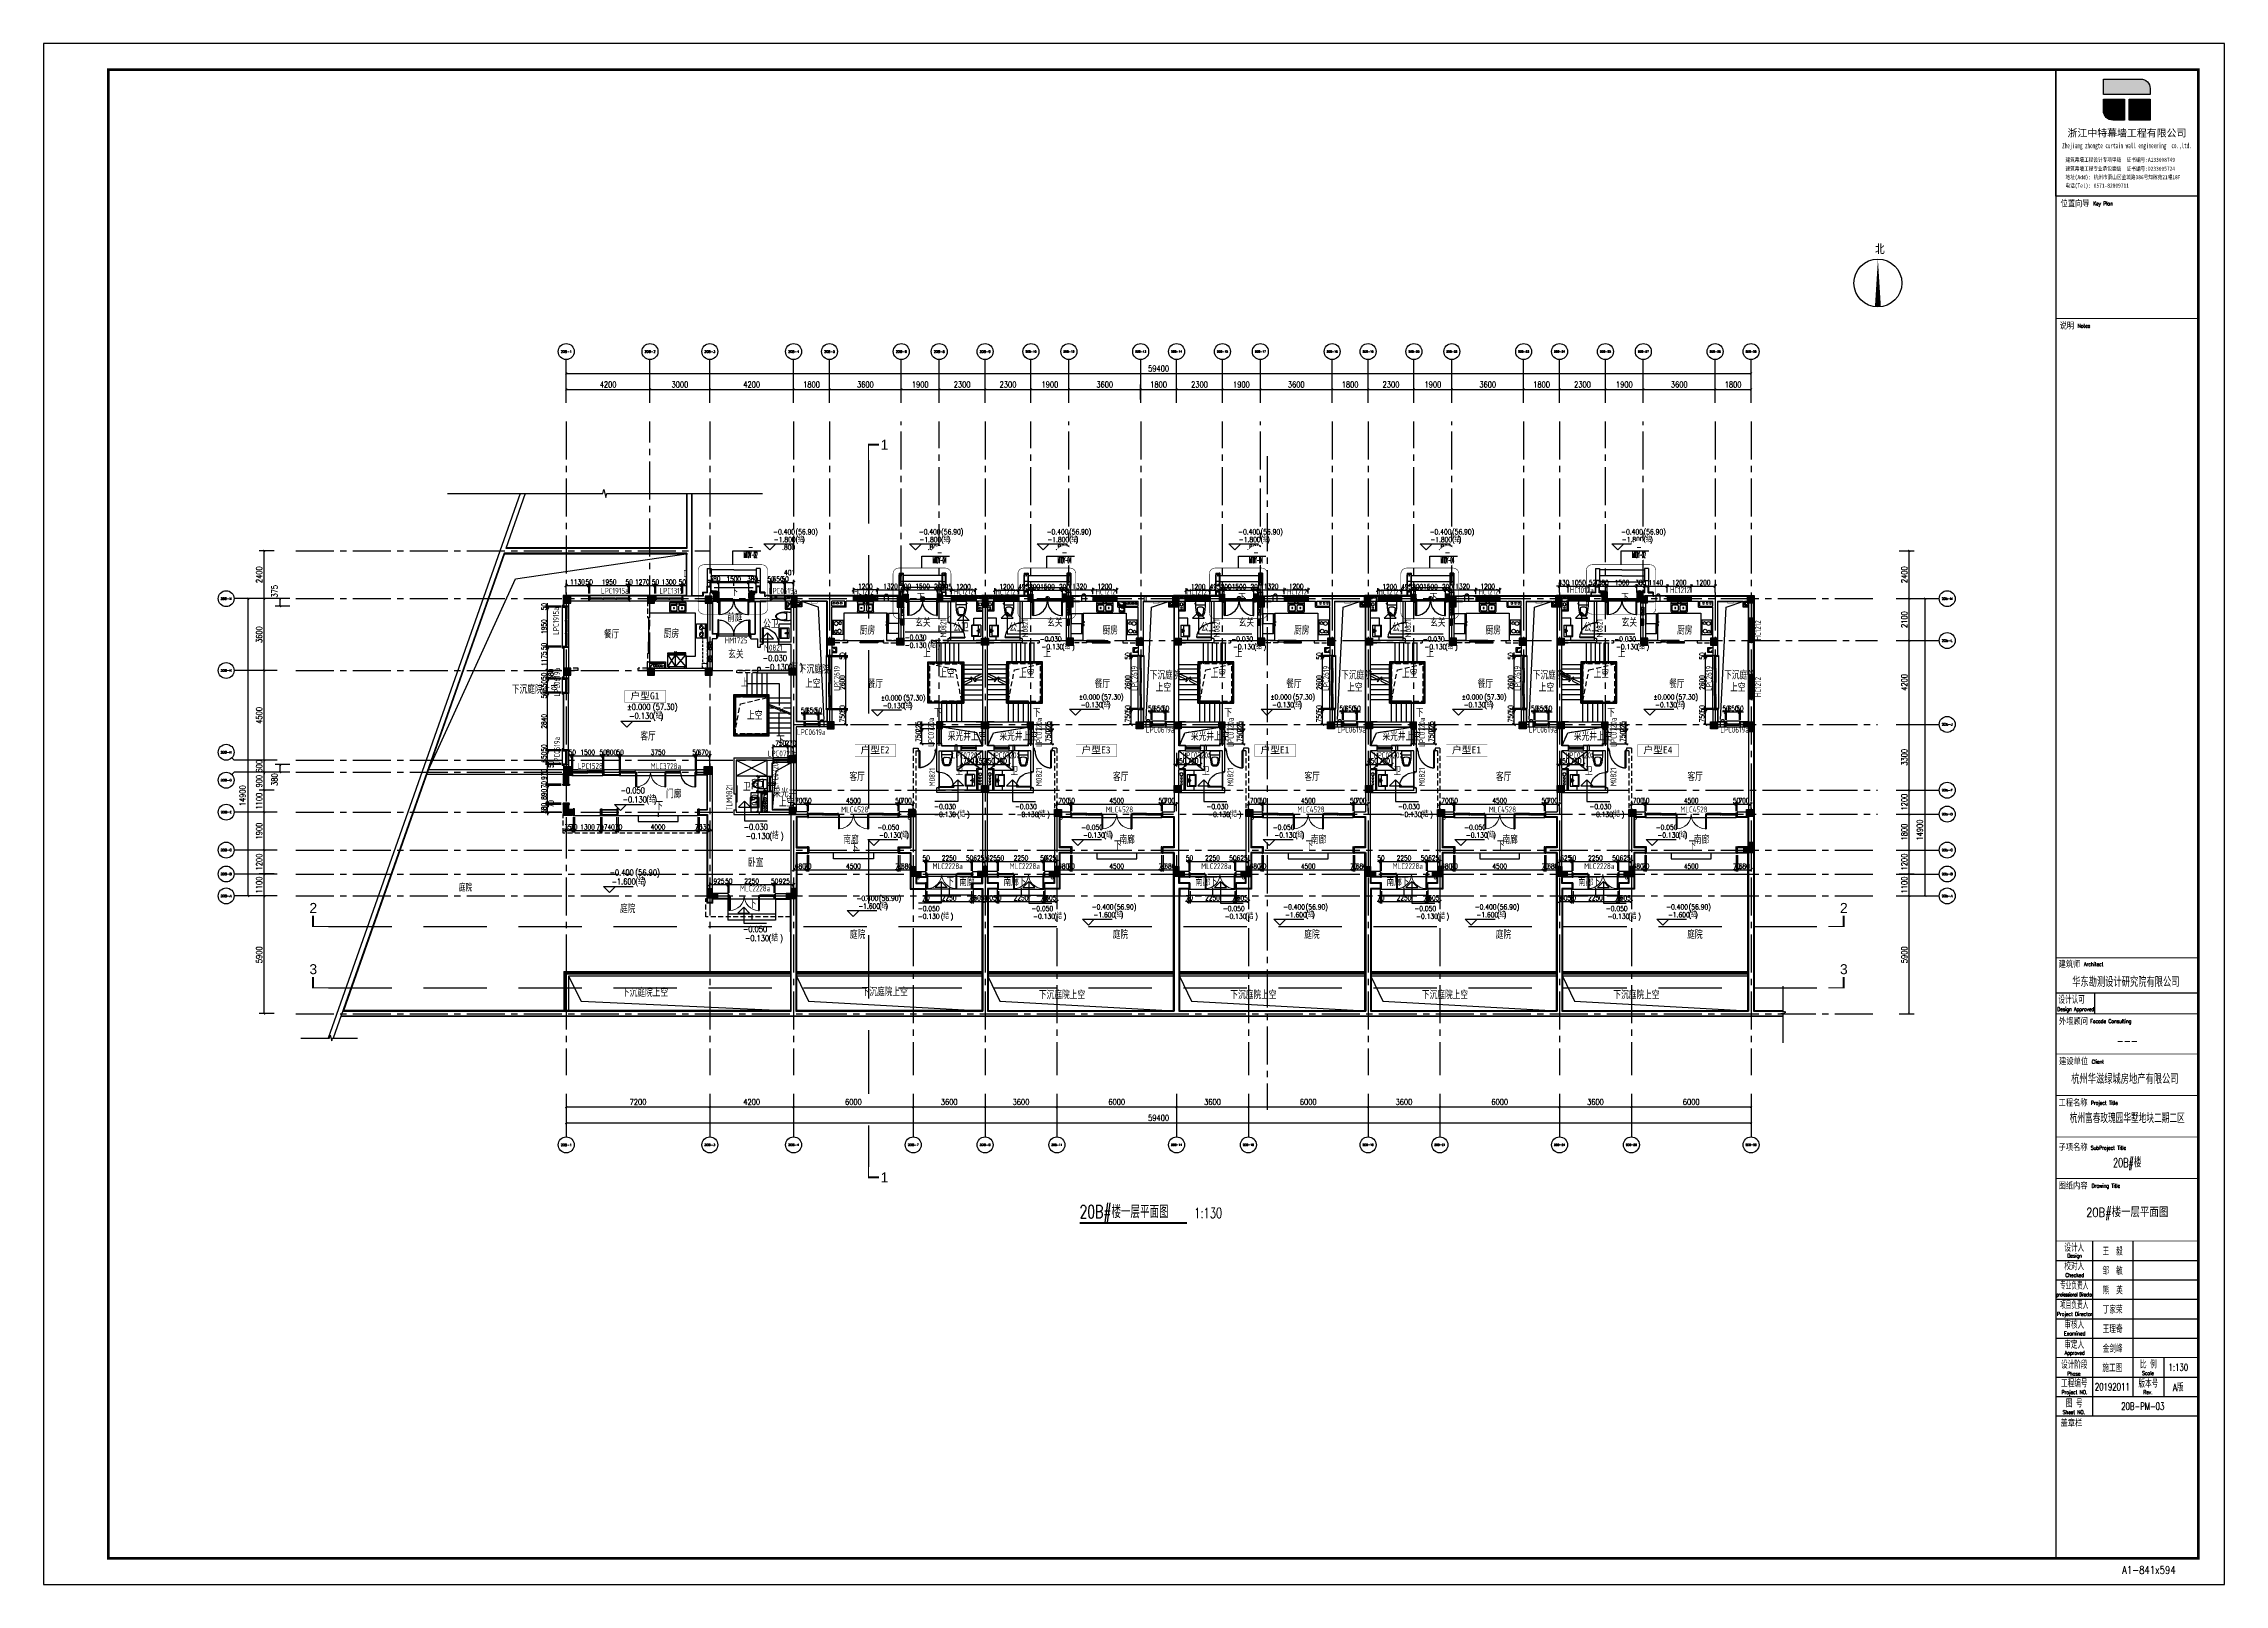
# Model space of a CAD drawing. Extents: x 296441 to 853063, y 459050 to 1117990.
# Drawn here: x 582499 to 691829, y 690710 to 767930 of the extents above; entities that cross this region are included whole.
import ezdxf
from ezdxf.enums import TextEntityAlignment as Align

# ---------------------------------------------------------------- set-up
doc = ezdxf.new("R2010")
doc.units = 0
doc.header["$LTSCALE"] = 1000
for name, pattern in [('$0$HIDDEN', [0.375, 0.25, -0.125]), ('14-GRID$0$CENTER2', [28.575, 19.05, -3.175, 3.175, -3.175]), ('20-PLAN-FL01-P$0$HIDDEN2', [4.7625, 3.175, -1.5875]), ('B-PLAN-RF$0$HIDDEN', [0.375, 0.25, -0.125]), ('CENTER', [50.8, 31.75, -6.35, 6.35, -6.35]), ('DASH', [0.35, 0.25, -0.1]), ('dianti-BM01$0$HIDDEN', [0.375, 0.25, -0.125]), ('DOTE', [2.42, 2, -0.2, 0.02, -0.2]), ('DZ-3-PLAN-FL01$0$DASHED2', [0.375, 0.25, -0.125]), ('E1-BM01$0$HIDDEN', [0.375, 0.25, -0.125]), ('E1-FL01$0$HIDDEN', [0.375, 0.25, -0.125]), ('E1-FL01$0$HIDDEN2', [4.7625, 3.175, -1.5875]), ('E1-FL02$0$HIDDEN2', [4.7625, 3.175, -1.5875]), ('E2-E3-FL01$0$E1-FL01$0$HIDDEN', [0.375, 0.25, -0.125]), ('E2-E3-FL01$0$E1-FL01$0$HIDDEN2', [4.7625, 3.175, -1.5875]), ('E4-FL01$0$HIDDEN', [0.375, 0.25, -0.125])]:
    doc.linetypes.add(name, pattern=pattern)
for name, color, linetype in [('0-COL', 50, 'Continuous'), ('0-COL-H1', 170, 'Continuous'), ('0-dimension', 3, 'Continuous'), ('0-hatch', 8, 'Continuous'), ('0-不锈钢', 161, 'Continuous'), ('14-FL01-P$0$A-OVLK', 140, 'Continuous'), ('14-FL01-P$0$A-WALL-FNSH', 6, 'Continuous'), ('14-GRID$0$G-GRID', 9, '14-GRID$0$CENTER2'), ('14-name$0$A-ANNO-IDEN', 2, 'Continuous'), ('14-PLAN-BS01-P$0$A-OVLK', 140, 'Continuous'), ('14-PLAN-BS01-P$0$A-WALL-FNSH', 6, 'Continuous'), ('16-PLAN-FL01-P$0$A-HRAL', 5, 'Continuous'), ('17-PLAN-BS01-P$0$G-XREF', 2, 'Continuous'), ('1_钢型材', 30, 'Continuous'), ('2', 7, 'Continuous'), ('20-PLAN-FL01-P$0$A-ANNO-SYMB-BUBL', 74, 'Continuous'), ('20-PLAN-FL01-P$0$A-HDDN', 150, '20-PLAN-FL01-P$0$HIDDEN2'), ('20-PLAN-FL01-P$0$A-HOLE', 211, 'Continuous'), ('20-PLAN-FL01-P$0$A-OVLK', 140, 'Continuous'), ('20-PLAN-FL01-P$0$A-ROOM-IDEN', 4, 'Continuous'), ('20-PLAN-FL01-P$0$A-WALL', 1, 'Continuous'), ('20-PLAN-FL01-P$0$M3b-FL01$0$A-SECT-FNSH', 6, 'Continuous'), ('4a-PLAN-FL01-P$0$$0$A-OVLK', 140, 'Continuous'), ('4a-PLAN-FL01-P$0$A-WALL', 1, 'Continuous'), ('5PJ(配件)', 13, 'Continuous'), ('8XX(虚线)', 8, 'DASH'), ('A-DETL-PATT', 9, 'Continuous'), ('A-FL01$0$G-FL01$0$A-OVLK', 140, 'Continuous'), ('A-FL01$0$G-FL01$0$A-SECT-WIND', 155, 'Continuous'), ('A-FL01$0$G-FL01$0$A-SECT-WOOD', 17, 'Continuous'), ('A-FL01$0$水条件', 2, 'Continuous'), ('A-OVLK', 140, 'Continuous'), ('A-SECT-FNSH', 6, 'Continuous'), ('A-WALL', 1, 'Continuous'), ('A_STAIR', 4, 'Continuous'), ('AXIS', 3, 'Continuous'), ('AXIS_TEXT', 7, 'Continuous'), ('B-FL01$0$A-ANNO-ARRW', 2, 'Continuous'), ('D-TEXT-FL01-mi$0$A-WIND-IDEN', 33, 'Continuous'), ('D1-FL01$0$A-ANNO-ARRW', 2, 'Continuous'), ('dianti-BM01$0$A-ANNO-SYMB', 6, 'Continuous'), ('dianti-BM01$0$A-HOLE', 211, 'Continuous'), ('dianti-BM01$0$A-STRS', 4, 'Continuous'), ('DIM_ELEV', 3, 'Continuous'), ('DIM_IDEN', 3, 'Continuous'), ('DIM_SYMB', 3, 'Continuous'), ('DZ-3-PLAN-FL01$0$A-WALL', 1, 'Continuous'), ('DZ-3-TEXT-FL01$0$A-ROOM-IDEN', 4, 'Continuous'), ('DZ-PLAN-MAIN-FL01$0$A-WIND-IDEN', 33, 'Continuous'), ('DZ-TEXT-FL01$0$A-ROOM-IDEN', 4, 'Continuous'), ('E-TEXT-BS01-MI-14$0$A-WIND-IDEN', 33, 'Continuous'), ('E1-BM01$0$A-OVLK', 140, 'Continuous'), ('E1-BS01-18-19$0$A-OVLK', 140, 'Continuous'), ('E1-BS01-18-19$0$A-SECT-WIND', 155, 'Continuous'), ('E1-BS01-18-19$0$A-SECT-WOOD', 17, 'Continuous'), ('E1-BS01-18-19$0$A-WALL-FNSH', 6, 'Continuous'), ('E1-FL01$0$A-ANNO-SYMB', 6, 'Continuous'), ('E1-FL01$0$A-DOOR', 4, 'Continuous'), ('E1-FL01$0$A-FIXT', 162, 'Continuous'), ('E1-FL01$0$A-FLOR', 23, 'Continuous'), ('E1-FL01$0$A-HOLE', 211, 'Continuous'), ('E1-FL01$0$A-HOLE-ELEC', 224, 'Continuous'), ('E1-FL01$0$A-HOLE-MECH', 222, 'Continuous'), ('E1-FL01$0$A-HRAL', 5, 'Continuous'), ('E1-FL01$0$A-OVLK', 140, 'Continuous'), ('E1-FL01$0$A-STRS', 4, 'Continuous'), ('E1-FL01$0$A-WALL', 1, 'Continuous'), ('E1-FL01$0$A-WALL-FNSH', 6, 'Continuous'), ('E1-FL01$0$A-WALL-INTR', 51, 'E1-FL01$0$HIDDEN2'), ('E1-FL01$0$E-CHCK', 50, 'Continuous'), ('E1-FL01$0$G-XREF', 2, 'Continuous'), ('E1-FL01$0$M2-FL01$0$A-ELEV-HEVY', 2, 'Continuous'), ('E1-FL01$0$M2-FL01$0$A-ELEV-MEDM', 4, 'Continuous'), ('E1-FL01$0$M2-FL01$0$A-ELEV-THIN', 145, 'Continuous'), ('E1-FL01$0$M2-FL01$0$A-WALL1', 2, 'Continuous'), ('E1-FL01$0$M3b-FL01$0$A-OVLK', 144, 'Continuous'), ('E1-FL01$0$M3b-FL01$0$A-WIND', 4, 'Continuous'), ('E1-FL01$0$M3b-FL01$0$A_OTHER_0', 14, 'Continuous'), ('E1-FL02$0$A-HOLE', 211, 'Continuous'), ('E1-FL02$0$A-PLUM', 4, 'Continuous'), ('E1-FL02$0$A-STRS', 4, 'Continuous'), ('E1-FL03$0$A-STRS', 4, 'Continuous'), ('E2-E3-FL01$0$A-WALL', 1, 'Continuous'), ('E2-E3-FL01$0$E1-FL01$0$A-ANNO-ARRW', 2, 'Continuous'), ('E2-E3-FL01$0$E1-FL01$0$A-DOOR', 4, 'Continuous'), ('E2-E3-FL01$0$E1-FL01$0$A-DOOR-IDEN', 115, 'Continuous'), ('E2-E3-FL01$0$E1-FL01$0$A-FIXT', 162, 'Continuous'), ('E2-E3-FL01$0$E1-FL01$0$A-FLOR', 23, 'Continuous'), ('E2-E3-FL01$0$E1-FL01$0$A-HOLE', 211, 'Continuous'), ('E2-E3-FL01$0$E1-FL01$0$A-HOLE-MECH', 222, 'Continuous'), ('E2-E3-FL01$0$E1-FL01$0$A-OVLK', 140, 'Continuous'), ('E2-E3-FL01$0$E1-FL01$0$A-PLUM', 4, 'Continuous'), ('E2-E3-FL01$0$E1-FL01$0$A-SECT-WIND', 155, 'Continuous'), ('E2-E3-FL01$0$E1-FL01$0$A-SECT-WOOD', 17, 'Continuous'), ('E2-E3-FL01$0$E1-FL01$0$A-WALL', 1, 'Continuous'), ('E2-E3-FL01$0$E1-FL01$0$A-WALL-FNSH', 6, 'Continuous'), ('E2-E3-FL01$0$E1-FL01$0$G-XREF', 2, 'Continuous'), ('E2-E3-FL01$0$huachuangN$0$A-ELEV-THIN', 144, 'Continuous'), ('E2-E3-FL01$0$huachuangN$0$A-OVLK', 140, 'Continuous'), ('E2-E3-FL01$0$huachuangN$0$A-SECT-STONE', 42, 'Continuous'), ('E2-E3-FL01$0$huachuangN$0$A-SECT-WIND', 155, 'Continuous'), ('E2-E3-FL01$0$huachuangN$0$A-WALL', 1, 'Continuous'), ('E2-E3-FL01$0$huachuangN$0$A-WIND', 4, 'Continuous'), ('E2-E3-FL01$0$menchuangtao1$0$A-DETL-STONE', 42, 'Continuous'), ('E2-E3-FL01$0$menchuangtao1$0$A-WALL', 1, 'Continuous'), ('E2-E3-FL01$0$menchuangtao1$0$A_CUR_FRAME', 112, 'Continuous'), ('E2-E3-FL01$0$menchuangtao2$0$A-DETL-STONE', 42, 'Continuous'), ('E2-E3-FL01$0$menchuangtao2$0$A-WALL', 1, 'Continuous'), ('E4-FL01$0$A-ELEV-THIN', 145, 'Continuous'), ('E4-FL01$0$A-HOLE', 211, 'Continuous'), ('E4-FL01$0$A-OVLK', 140, 'Continuous'), ('E4-FL01$0$A-SECT-STONE', 42, 'Continuous'), ('E4-FL01$0$A-WALL', 1, 'Continuous'), ('E4-FL01$0$A-WALL-FNSH', 6, 'Continuous'), ('E4-FL01$0$A-WIND', 4, 'Continuous'), ('E4-FL01$0$E1-FL01$0$A-WALL', 1, 'Continuous'), ('G-BS01-6$0$G-FL01$0$A-DOOR', 4, 'Continuous'), ('G-FL01$0$A 1F$0$FU', 11, 'Continuous'), ('G-FL01$0$A-ANNO-ARRW', 2, 'Continuous'), ('G-FL01$0$A-ANNO-SYMB', 6, 'Continuous'), ('G-FL01$0$A-DOOR', 4, 'Continuous'), ('G-FL01$0$A-FIXT', 162, 'Continuous'), ('G-FL01$0$A-FLOR', 23, 'Continuous'), ('G-FL01$0$A-HOLE', 211, 'Continuous'), ('G-FL01$0$A-HOLE-ELEC', 224, 'Continuous'), ('G-FL01$0$A-OVLK', 140, 'Continuous'), ('G-FL01$0$A-SECT-WIND', 155, 'Continuous'), ('G-FL01$0$A-SECT-WOOD', 17, 'Continuous'), ('G-FL01$0$A-STRS', 4, 'Continuous'), ('G-FL01$0$A-WALL', 1, 'Continuous'), ('G-FL01$0$A-WALL-FNSH', 6, 'Continuous'), ('G-FL01$0$M3b-FL01$0$A-OVLK', 144, 'Continuous'), ('G-FL01$0$M3b-FL01$0$A-SECT-FNSH', 6, 'Continuous'), ('G-FL01$0$M3b-FL01$0$A-WIND', 4, 'Continuous'), ('G-FL01$0$M3b-FL01$0$A_OTHER_0', 14, 'Continuous'), ('G-GRID-IDEN', 4, 'Continuous'), ('G-GRID-TEXT', 33, 'Continuous'), ('G-TEXT-FL01-mi$0$A-ROOM-IDEN', 4, 'Continuous'), ('G1-FL02$0$A-SECT-WIND', 155, 'Continuous'), ('G1-FL02$0$A-SECT-WOOD', 17, 'Continuous'), ('H-BM01$0$A-HRAL', 5, 'Continuous'), ('H-BM01$0$A-OVLK', 140, 'Continuous'), ('H-BM01$0$A-STRS', 4, 'Continuous'), ('huachuangN$0$A-WALL', 1, 'Continuous'), ('M-暖通提建筑', 3, 'Continuous'), ('menchuangtao1$0$A-DETL-STONE', 42, 'Continuous'), ('menchuangtao1$0$A-WALL', 1, 'Continuous'), ('menchuangtao1$0$A_CUR_FRAME', 112, 'Continuous'), ('menchuangtao2$0$A-DETL-STONE', 42, 'Continuous'), ('PUB_DIM', 3, 'Continuous'), ('PUB_TEXT', 7, 'Continuous'), ('Q', 7, 'Continuous'), ('WALL', 242, 'Continuous'), ('WALL-TYPE-DETL-W$0$M3b-FL01$0$A-WIND', 4, 'Continuous'), ('WALL-TYPE-DETL-W$0$M3b-FL01$0$A_OTHER_0', 14, 'Continuous'), ('ZT0_默认图层-----PM、LM、DY、JD', 7, 'Continuous'), ('ZT1_Dim---标注---PM、LM、DY、JD', 252, 'Continuous'), ('ZT1_Dim---符号---PM、LM、DY、JD', 3, 'Continuous'), ('ZT1_Dim---索引---PM、LM、DY、JD', 2, 'Continuous'), ('ZT1_通用--Wall---PM、LM、DY、JD', 5, 'Continuous'), ('ZT1_通用--图框---PM、LM、DY、JD', 150, 'Continuous'), ('ZT1_通用--填充---PM、LM、DY、JD', 8, 'Continuous'), ('ZT3_辅材--五金件-------------JD', 13, 'Continuous'), ('ZT3_辅材--其他---------------JD', 1, 'Continuous'), ('ZT3_面板--石材板-PM、LM、DY、JD', 45, 'Continuous'), ('ZT批注[疑问]', 1, 'Continuous'), ('ZX', 1, 'CENTER'), ('粉刷线', 6, 'Continuous'), ('轮廓线', 231, 'Continuous')]:
    doc.layers.add(name, color=color, linetype=linetype)
doc.layers.add('E1-BS01-18-19$0$ENTR-DETL-P$0$A-ANNO-NPLT', color=215, linetype='Continuous', plot=False)
doc.layers.add('E1-FL01$0$A-ANNO-NPLT', color=215, linetype='Continuous', plot=False)
doc.layers.add('E1-FL02$0$P-SEWG-EQPM', color=4, linetype='Continuous', lineweight=0)
doc.layers.add('E2-E3-FL01$0$E1-FL01$0$P-SEWG-EQPM', color=4, linetype='Continuous', lineweight=0)
doc.styles.add('14-name$0$GOA_03_黑体_1.00', font='simhei.ttf')
doc.styles.add('14-name$0$GOA_04_COMPLEX_1.00', font='complex.shx')
doc.styles.add('20-PLAN-FL01-P$0$GOA_01_thin_0.75', font='ROMANS.SHX', dxfattribs={"width": 0.75, "bigfont": 'HZDX.SHX'})
doc.styles.add('20-PLAN-FL01-P$0$GOA_02_Arial_1.00', font='arial.ttf')
doc.styles.add('_TCH_AXIS', font='COMPLEX', dxfattribs={"bigfont": 'GBCBIG'})
doc.styles.add('_TCH_DIM', font='SIMPLEX', dxfattribs={"bigfont": 'GBCBIG'})
doc.styles.add('_TCH_DIM_T3', font='SIMPLEX', dxfattribs={"width": 0.705882, "bigfont": 'GBCBIG'})
doc.styles.add('DZ-3-TEXT-FL01$0$GOA_01_thin_0.75', font='romans.shx', dxfattribs={"width": 0.75, "bigfont": 'hzdx.shx'})
doc.styles.add('E2-E3-FL01$0$E1-FL01$0$B-PLAN-FL01$0$GOA_01_thin_0.75', font='romans.shx', dxfattribs={"width": 0.75, "bigfont": 'hzdx.shx'})
doc.styles.add('G-FL01$0$A 1F$0$Standard', font='')
doc.styles.add('G-TEXT-FL01-mi$0$GOA_01_thin_0.75', font='ROMANS.SHX', dxfattribs={"width": 0.75, "bigfont": 'HZDX.SHX'})
doc.styles.add('GOA_04_COMPLEX_1.00', font='complex.shx')
doc.styles.get("Standard").update_dxf_attribs({"font": 'gbenor.shx', "bigfont": 'gbcbig.shx'})
doc.styles.add('ZT-DIMSTYLE', font='ROMANS.shx', dxfattribs={"width": 0.7, "bigfont": 'CHINESE.shx'})
doc.styles.add('ZT_图框1', font='ROMANS', dxfattribs={"width": 0.8, "bigfont": 'CHINESE'})
doc.styles.add('ZT_图框2', font='', dxfattribs={"width": 0.8})
doc.styles.add('ZT_文字标注', font='ROMANS.shx', dxfattribs={"width": 0.7, "bigfont": '@1chinese.shx'})
doc.styles.add('卓越符号', font='ROMANS.shx', dxfattribs={"width": 0.7, "bigfont": 'CHINESE.shx'})
doc.styles.get('G-FL01$0$A 1F$0$Standard').set_extended_font_data('SimSun')
doc.styles.get('ZT_图框2').set_extended_font_data('NSimSun')
doc.dimstyles.new('_TCH_ARCH&&100', dxfattribs={"dimtxt": 297.5, "dimasz": 100, "dimexe": 250, "dimexo": 300, "dimgap": 100, "dimtad": 1, "dimdec": 0, "dimzin": 0, "dimdsep": 46, "dimtxsty": '_TCH_DIM_T3', "dimblk": 'ARCHTICK', "dimcen": 0.09, "dimclrt": 7, "dimazin": 2, "dimtfac": 1, "dimtdec": 0, "dimtix": 1, "dimtmove": 2, "dimatfit": 3, "dimfxl": 0, "dimtolj": 1, "dimtzin": 0, "dimarcsym": 0})
doc.dimstyles.new('ZT-DIM100', dxfattribs={"dimscale": 100, "dimtxt": 2.5, "dimasz": 1.5, "dimexe": 1, "dimexo": 1, "dimgap": 0.5, "dimtad": 1, "dimdec": 0, "dimdsep": 46, "dimtxsty": 'ZT-DIMSTYLE', "dimblk": 'ARCHTICK', "dimcen": 2.5, "dimclrd": 175, "dimclre": 175, "dimclrt": 7, "dimazin": 2, "dimtfac": 1, "dimtix": 1, "dimtmove": 2, "dimatfit": 3, "dimfxl": 0, "dimarcsym": 0})
pattern_1 = [(52.5, (-25.0006, -59.7017), (2.44707, -0.08), [0, -1.9304, 0, -2.159, 0, -2.06375]), (82.5, (-25.0006, -59.7017), (3.58413, 2.24762), [0, -1.0414, 0, -1.7399, 0, -0.66675]), (122.5, (-25.0006, -61.2638), (0.00719, 3.95496), [0, -0.635, 0, -2.286, 0, -2.9845]), (132.5, (-25.0006, -61.2638), (1.11465, 3.81778), [0, -0.3175, 0, -1.4986, 0, -1.7145])]
pattern_2 = [(52.5, (-25.0006, -104.7017), (2.44707, -0.08), [0, -1.9304, 0, -2.159, 0, -2.06375]), (82.5, (-25.0006, -104.7017), (3.58413, 2.24762), [0, -1.0414, 0, -1.7399, 0, -0.66675]), (122.5, (-25.0006, -106.2638), (0.00719, 3.95496), [0, -0.635, 0, -2.286, 0, -2.9845]), (132.5, (-25.0006, -106.2638), (1.11465, 3.81778), [0, -0.3175, 0, -1.4986, 0, -1.7145])]
pattern_3 = [(45, (-92746.786, 143355.796), (-35.355339, 35.355339), []), (50, (-92746.79, 143355.8), (143.45204, -12.55043), [15, -165]), (355, (-92746.79, 143355.8), (-27.75027, 150.43843), [12, -132]), (100.4514, (-92734.83, 143354.75), (115.70188, 137.88791), [12.74804, -140.22842]), (46.1842, (-92746.79, 143395.8), (213.44821, -33.1038), [22.5, -247.5]), (96.6356, (-92729, 143393.04), (186.93254, 194.82357), [19.12206, -210.3426]), (351.1842, (-92746.79, 143395.8), (186.9324, 194.82372), [18, -198]), (21, (-92726.79, 143385.8), (119.38141, -80.52378), [15, -165]), (326, (-92726.79, 143385.8), (48.66307, 145.03001), [12, -132]), (71.4514, (-92716.84, 143379.09), (168.04453, 64.5061), [12.74804, -140.22842]), (37.5, (-92746.786, 143355.796), (2.431971, 66.57877), [0, -130.4, 0, -134, 0, -132.5]), (7.5, (-92746.786, 143355.796), (52.613907, 78.882342), [0, -76.4, 0, -127.4, 0, -50.5]), (327.5, (-92791.386, 143355.796), (106.764487, -4.510974), [0, -50, 0, -156, 0, -207]), (317.5, (-92811.39, 143355.8), (116.637234, 20.020996), [0, -65, 0, -103.6, 0, -147])]

# ---------------------------------------------------------------- blocks, each defined once
blk = doc.blocks.new('_AXISO')
at = {"layer": 'G-GRID-IDEN'}
blk.add_circle((0, 0), 0.5, dxfattribs=at)
at = {"layer": 'G-GRID-TEXT', "style": 'GOA_04_COMPLEX_1.00', "width": 1.041667}
blk.add_attdef('A', text='', height=0.56, dxfattribs=at).set_placement((-0.25, -0.28), (0.25, -0.28), align=Align.FIT)
blk = doc.blocks.new('_ArchTick')
at = {"color": 0, "linetype": 'ByBlock', "const_width": 0.4}
blk.add_lwpolyline([(-0.5, -0.5), (0.5, 0.5)], dxfattribs=at)
blk = doc.blocks.new('*D187')
at = {"layer": 'Defpoints', "color": 0, "transparency": 16777216}
for p in [(608698, 715438), (668098, 715438), (668098, 713838)]:
    blk.add_point(p, dxfattribs=at)
at = {"layer": 'PUB_DIM', "color": 0, "lineweight": -2, "transparency": 16777216}
for p, q in [((608698, 715138), (608698, 713588)), ((668098, 715138), (668098, 713588)), ((608698, 713838), (668098, 713838))]:
    blk.add_line(p, q, dxfattribs=at)
at = {"layer": 'PUB_DIM', "color": 0, "lineweight": -2, "transparency": 16777216, "xscale": 100, "yscale": 100, "zscale": 100, "rotation": 180}
blk.add_blockref('_ArchTick', (608698, 713838), dxfattribs=at)
at = {"layer": 'PUB_DIM', "color": 0, "lineweight": -2, "transparency": 16777216, "xscale": 100, "yscale": 100, "zscale": 100}
blk.add_blockref('_ArchTick', (668098, 713838), dxfattribs=at)
at = {"layer": 'PUB_DIM', "color": 7, "transparency": 16777216, "insert": (638398, 714087), "char_height": 297.5, "attachment_point": 5, "style": '_TCH_DIM_T3'}
blk.add_mtext('\\A1;59400', dxfattribs=at)
blk = doc.blocks.new('*D188')
at = {"layer": 'Defpoints', "color": 0, "transparency": 16777216}
for p in [(608698, 715438), (615898, 715438), (615898, 714638)]:
    blk.add_point(p, dxfattribs=at)
at = {"layer": 'PUB_DIM', "color": 0, "lineweight": -2, "transparency": 16777216}
for p, q in [((608698, 715138), (608698, 714388)), ((615898, 715138), (615898, 714388)), ((608698, 714638), (615898, 714638))]:
    blk.add_line(p, q, dxfattribs=at)
at = {"layer": 'PUB_DIM', "color": 0, "lineweight": -2, "transparency": 16777216, "xscale": 100, "yscale": 100, "zscale": 100, "rotation": 180}
blk.add_blockref('_ArchTick', (608698, 714638), dxfattribs=at)
at = {"layer": 'PUB_DIM', "color": 0, "lineweight": -2, "transparency": 16777216, "xscale": 100, "yscale": 100, "zscale": 100}
blk.add_blockref('_ArchTick', (615898, 714638), dxfattribs=at)
at = {"layer": 'PUB_DIM', "color": 7, "transparency": 16777216, "insert": (612298, 714887), "char_height": 297.5, "attachment_point": 5, "style": '_TCH_DIM_T3'}
blk.add_mtext('\\A1;7200', dxfattribs=at)
blk = doc.blocks.new('*D189')
at = {"layer": 'Defpoints', "color": 0, "transparency": 16777216}
for p in [(615898, 715438), (620098, 715438), (620098, 714638)]:
    blk.add_point(p, dxfattribs=at)
at = {"layer": 'PUB_DIM', "color": 0, "lineweight": -2, "transparency": 16777216}
for p, q in [((615898, 715138), (615898, 714388)), ((620098, 715138), (620098, 714388)), ((615898, 714638), (620098, 714638))]:
    blk.add_line(p, q, dxfattribs=at)
at = {"layer": 'PUB_DIM', "color": 0, "lineweight": -2, "transparency": 16777216, "xscale": 100, "yscale": 100, "zscale": 100, "rotation": 180}
blk.add_blockref('_ArchTick', (615898, 714638), dxfattribs=at)
at = {"layer": 'PUB_DIM', "color": 0, "lineweight": -2, "transparency": 16777216, "xscale": 100, "yscale": 100, "zscale": 100}
blk.add_blockref('_ArchTick', (620098, 714638), dxfattribs=at)
at = {"layer": 'PUB_DIM', "color": 7, "transparency": 16777216, "insert": (617998, 714887), "char_height": 297.5, "attachment_point": 5, "style": '_TCH_DIM_T3'}
blk.add_mtext('\\A1;4200', dxfattribs=at)
blk = doc.blocks.new('*D190')
at = {"layer": 'Defpoints', "color": 0, "transparency": 16777216}
for p in [(620098, 715438), (626098, 715438), (626098, 714638)]:
    blk.add_point(p, dxfattribs=at)
at = {"layer": 'PUB_DIM', "color": 0, "lineweight": -2, "transparency": 16777216}
for p, q in [((620098, 715138), (620098, 714388)), ((626098, 715138), (626098, 714388)), ((620098, 714638), (626098, 714638))]:
    blk.add_line(p, q, dxfattribs=at)
at = {"layer": 'PUB_DIM', "color": 0, "lineweight": -2, "transparency": 16777216, "xscale": 100, "yscale": 100, "zscale": 100, "rotation": 180}
blk.add_blockref('_ArchTick', (620098, 714638), dxfattribs=at)
at = {"layer": 'PUB_DIM', "color": 0, "lineweight": -2, "transparency": 16777216, "xscale": 100, "yscale": 100, "zscale": 100}
blk.add_blockref('_ArchTick', (626098, 714638), dxfattribs=at)
at = {"layer": 'PUB_DIM', "color": 7, "transparency": 16777216, "insert": (623098, 714887), "char_height": 297.5, "attachment_point": 5, "style": '_TCH_DIM_T3'}
blk.add_mtext('\\A1;6000', dxfattribs=at)
blk = doc.blocks.new('*D191')
at = {"layer": 'Defpoints', "color": 0, "transparency": 16777216}
for p in [(626098, 715438), (629698, 715438), (629698, 714638)]:
    blk.add_point(p, dxfattribs=at)
at = {"layer": 'PUB_DIM', "color": 0, "lineweight": -2, "transparency": 16777216}
for p, q in [((626098, 715138), (626098, 714388)), ((629698, 715138), (629698, 714388)), ((626098, 714638), (629698, 714638))]:
    blk.add_line(p, q, dxfattribs=at)
at = {"layer": 'PUB_DIM', "color": 0, "lineweight": -2, "transparency": 16777216, "xscale": 100, "yscale": 100, "zscale": 100, "rotation": 180}
blk.add_blockref('_ArchTick', (626098, 714638), dxfattribs=at)
at = {"layer": 'PUB_DIM', "color": 0, "lineweight": -2, "transparency": 16777216, "xscale": 100, "yscale": 100, "zscale": 100}
blk.add_blockref('_ArchTick', (629698, 714638), dxfattribs=at)
at = {"layer": 'PUB_DIM', "color": 7, "transparency": 16777216, "insert": (627898, 714887), "char_height": 297.5, "attachment_point": 5, "style": '_TCH_DIM_T3'}
blk.add_mtext('\\A1;3600', dxfattribs=at)
blk = doc.blocks.new('*D192')
at = {"layer": 'Defpoints', "color": 0, "transparency": 16777216}
for p in [(629698, 715438), (633298, 715438), (633298, 714638)]:
    blk.add_point(p, dxfattribs=at)
at = {"layer": 'PUB_DIM', "color": 0, "lineweight": -2, "transparency": 16777216}
for p, q in [((629698, 715138), (629698, 714388)), ((633298, 715138), (633298, 714388)), ((629698, 714638), (633298, 714638))]:
    blk.add_line(p, q, dxfattribs=at)
at = {"layer": 'PUB_DIM', "color": 0, "lineweight": -2, "transparency": 16777216, "xscale": 100, "yscale": 100, "zscale": 100, "rotation": 180}
blk.add_blockref('_ArchTick', (629698, 714638), dxfattribs=at)
at = {"layer": 'PUB_DIM', "color": 0, "lineweight": -2, "transparency": 16777216, "xscale": 100, "yscale": 100, "zscale": 100}
blk.add_blockref('_ArchTick', (633298, 714638), dxfattribs=at)
at = {"layer": 'PUB_DIM', "color": 7, "transparency": 16777216, "insert": (631498, 714887), "char_height": 297.5, "attachment_point": 5, "style": '_TCH_DIM_T3'}
blk.add_mtext('\\A1;3600', dxfattribs=at)
blk = doc.blocks.new('*D193')
at = {"layer": 'Defpoints', "color": 0, "transparency": 16777216}
for p in [(633298, 715438), (639298, 715438), (639298, 714638)]:
    blk.add_point(p, dxfattribs=at)
at = {"layer": 'PUB_DIM', "color": 0, "lineweight": -2, "transparency": 16777216}
for p, q in [((633298, 715138), (633298, 714388)), ((639298, 715138), (639298, 714388)), ((633298, 714638), (639298, 714638))]:
    blk.add_line(p, q, dxfattribs=at)
at = {"layer": 'PUB_DIM', "color": 0, "lineweight": -2, "transparency": 16777216, "xscale": 100, "yscale": 100, "zscale": 100, "rotation": 180}
blk.add_blockref('_ArchTick', (633298, 714638), dxfattribs=at)
at = {"layer": 'PUB_DIM', "color": 0, "lineweight": -2, "transparency": 16777216, "xscale": 100, "yscale": 100, "zscale": 100}
blk.add_blockref('_ArchTick', (639298, 714638), dxfattribs=at)
at = {"layer": 'PUB_DIM', "color": 7, "transparency": 16777216, "insert": (636298, 714887), "char_height": 297.5, "attachment_point": 5, "style": '_TCH_DIM_T3'}
blk.add_mtext('\\A1;6000', dxfattribs=at)
blk = doc.blocks.new('*D194')
at = {"layer": 'Defpoints', "color": 0, "transparency": 16777216}
for p in [(639298, 715438), (642898, 715438), (642898, 714638)]:
    blk.add_point(p, dxfattribs=at)
at = {"layer": 'PUB_DIM', "color": 0, "lineweight": -2, "transparency": 16777216}
for p, q in [((639298, 715138), (639298, 714388)), ((642898, 715138), (642898, 714388)), ((639298, 714638), (642898, 714638))]:
    blk.add_line(p, q, dxfattribs=at)
at = {"layer": 'PUB_DIM', "color": 0, "lineweight": -2, "transparency": 16777216, "xscale": 100, "yscale": 100, "zscale": 100, "rotation": 180}
blk.add_blockref('_ArchTick', (639298, 714638), dxfattribs=at)
at = {"layer": 'PUB_DIM', "color": 0, "lineweight": -2, "transparency": 16777216, "xscale": 100, "yscale": 100, "zscale": 100}
blk.add_blockref('_ArchTick', (642898, 714638), dxfattribs=at)
at = {"layer": 'PUB_DIM', "color": 7, "transparency": 16777216, "insert": (641098, 714887), "char_height": 297.5, "attachment_point": 5, "style": '_TCH_DIM_T3'}
blk.add_mtext('\\A1;3600', dxfattribs=at)
blk = doc.blocks.new('*D195')
at = {"layer": 'Defpoints', "color": 0, "transparency": 16777216}
for p in [(642898, 715438), (648898, 715438), (648898, 714638)]:
    blk.add_point(p, dxfattribs=at)
at = {"layer": 'PUB_DIM', "color": 0, "lineweight": -2, "transparency": 16777216}
for p, q in [((642898, 715138), (642898, 714388)), ((648898, 715138), (648898, 714388)), ((642898, 714638), (648898, 714638))]:
    blk.add_line(p, q, dxfattribs=at)
at = {"layer": 'PUB_DIM', "color": 0, "lineweight": -2, "transparency": 16777216, "xscale": 100, "yscale": 100, "zscale": 100, "rotation": 180}
blk.add_blockref('_ArchTick', (642898, 714638), dxfattribs=at)
at = {"layer": 'PUB_DIM', "color": 0, "lineweight": -2, "transparency": 16777216, "xscale": 100, "yscale": 100, "zscale": 100}
blk.add_blockref('_ArchTick', (648898, 714638), dxfattribs=at)
at = {"layer": 'PUB_DIM', "color": 7, "transparency": 16777216, "insert": (645898, 714887), "char_height": 297.5, "attachment_point": 5, "style": '_TCH_DIM_T3'}
blk.add_mtext('\\A1;6000', dxfattribs=at)
blk = doc.blocks.new('*D196')
at = {"layer": 'Defpoints', "color": 0, "transparency": 16777216}
for p in [(648898, 715438), (652498, 715438), (652498, 714638)]:
    blk.add_point(p, dxfattribs=at)
at = {"layer": 'PUB_DIM', "color": 0, "lineweight": -2, "transparency": 16777216}
for p, q in [((648898, 715138), (648898, 714388)), ((652498, 715138), (652498, 714388)), ((648898, 714638), (652498, 714638))]:
    blk.add_line(p, q, dxfattribs=at)
at = {"layer": 'PUB_DIM', "color": 0, "lineweight": -2, "transparency": 16777216, "xscale": 100, "yscale": 100, "zscale": 100, "rotation": 180}
blk.add_blockref('_ArchTick', (648898, 714638), dxfattribs=at)
at = {"layer": 'PUB_DIM', "color": 0, "lineweight": -2, "transparency": 16777216, "xscale": 100, "yscale": 100, "zscale": 100}
blk.add_blockref('_ArchTick', (652498, 714638), dxfattribs=at)
at = {"layer": 'PUB_DIM', "color": 7, "transparency": 16777216, "insert": (650698, 714887), "char_height": 297.5, "attachment_point": 5, "style": '_TCH_DIM_T3'}
blk.add_mtext('\\A1;3600', dxfattribs=at)
blk = doc.blocks.new('*D197')
at = {"layer": 'Defpoints', "color": 0, "transparency": 16777216}
for p in [(652498, 715438), (658498, 715438), (658498, 714638)]:
    blk.add_point(p, dxfattribs=at)
at = {"layer": 'PUB_DIM', "color": 0, "lineweight": -2, "transparency": 16777216}
for p, q in [((652498, 715138), (652498, 714388)), ((658498, 715138), (658498, 714388)), ((652498, 714638), (658498, 714638))]:
    blk.add_line(p, q, dxfattribs=at)
at = {"layer": 'PUB_DIM', "color": 0, "lineweight": -2, "transparency": 16777216, "xscale": 100, "yscale": 100, "zscale": 100, "rotation": 180}
blk.add_blockref('_ArchTick', (652498, 714638), dxfattribs=at)
at = {"layer": 'PUB_DIM', "color": 0, "lineweight": -2, "transparency": 16777216, "xscale": 100, "yscale": 100, "zscale": 100}
blk.add_blockref('_ArchTick', (658498, 714638), dxfattribs=at)
at = {"layer": 'PUB_DIM', "color": 7, "transparency": 16777216, "insert": (655498, 714887), "char_height": 297.5, "attachment_point": 5, "style": '_TCH_DIM_T3'}
blk.add_mtext('\\A1;6000', dxfattribs=at)
blk = doc.blocks.new('*D198')
at = {"layer": 'Defpoints', "color": 0, "transparency": 16777216}
for p in [(658498, 715438), (662098, 715438), (662098, 714638)]:
    blk.add_point(p, dxfattribs=at)
at = {"layer": 'PUB_DIM', "color": 0, "lineweight": -2, "transparency": 16777216}
for p, q in [((658498, 715138), (658498, 714388)), ((662098, 715138), (662098, 714388)), ((658498, 714638), (662098, 714638))]:
    blk.add_line(p, q, dxfattribs=at)
at = {"layer": 'PUB_DIM', "color": 0, "lineweight": -2, "transparency": 16777216, "xscale": 100, "yscale": 100, "zscale": 100, "rotation": 180}
blk.add_blockref('_ArchTick', (658498, 714638), dxfattribs=at)
at = {"layer": 'PUB_DIM', "color": 0, "lineweight": -2, "transparency": 16777216, "xscale": 100, "yscale": 100, "zscale": 100}
blk.add_blockref('_ArchTick', (662098, 714638), dxfattribs=at)
at = {"layer": 'PUB_DIM', "color": 7, "transparency": 16777216, "insert": (660298, 714887), "char_height": 297.5, "attachment_point": 5, "style": '_TCH_DIM_T3'}
blk.add_mtext('\\A1;3600', dxfattribs=at)
blk = doc.blocks.new('*D199')
at = {"layer": 'Defpoints', "color": 0, "transparency": 16777216}
for p in [(662098, 715438), (668098, 715438), (668098, 714638)]:
    blk.add_point(p, dxfattribs=at)
at = {"layer": 'PUB_DIM', "color": 0, "lineweight": -2, "transparency": 16777216}
for p, q in [((662098, 715138), (662098, 714388)), ((668098, 715138), (668098, 714388)), ((662098, 714638), (668098, 714638))]:
    blk.add_line(p, q, dxfattribs=at)
at = {"layer": 'PUB_DIM', "color": 0, "lineweight": -2, "transparency": 16777216, "xscale": 100, "yscale": 100, "zscale": 100, "rotation": 180}
blk.add_blockref('_ArchTick', (662098, 714638), dxfattribs=at)
at = {"layer": 'PUB_DIM', "color": 0, "lineweight": -2, "transparency": 16777216, "xscale": 100, "yscale": 100, "zscale": 100}
blk.add_blockref('_ArchTick', (668098, 714638), dxfattribs=at)
at = {"layer": 'PUB_DIM', "color": 7, "transparency": 16777216, "insert": (665098, 714887), "char_height": 297.5, "attachment_point": 5, "style": '_TCH_DIM_T3'}
blk.add_mtext('\\A1;6000', dxfattribs=at)
blk = doc.blocks.new('*D211')
at = {"layer": 'Defpoints', "color": 0, "transparency": 16777216}
for p in [(675233, 725213), (676033, 725213), (675233, 719313)]:
    blk.add_point(p, dxfattribs=at)
at = {"layer": 'PUB_DIM', "color": 0, "lineweight": -2, "transparency": 16777216}
for p, q in [((675533, 725213), (676283, 725213)), ((676033, 719313), (676033, 725213)), ((675533, 719313), (676283, 719313))]:
    blk.add_line(p, q, dxfattribs=at)
at = {"layer": 'PUB_DIM', "color": 0, "lineweight": -2, "transparency": 16777216, "xscale": 100, "yscale": 100, "zscale": 100}
for p, rotation in [((676033, 725213), 90), ((676033, 719313), 270)]:
    blk.add_blockref('_ArchTick', p, dxfattribs=dict(at, rotation=rotation))
at = {"layer": 'PUB_DIM', "color": 7, "transparency": 16777216, "insert": (675784, 722263), "char_height": 297.5, "attachment_point": 5, "rotation": 90, "style": '_TCH_DIM_T3'}
blk.add_mtext('\\A1;5900', dxfattribs=at)
blk = doc.blocks.new('*D212')
at = {"layer": 'Defpoints', "color": 0, "transparency": 16777216}
for p in [(675233, 726313), (676033, 726313), (675233, 725213)]:
    blk.add_point(p, dxfattribs=at)
at = {"layer": 'PUB_DIM', "color": 0, "lineweight": -2, "transparency": 16777216}
for p, q in [((675533, 726313), (676283, 726313)), ((676033, 725213), (676033, 726313)), ((675533, 725213), (676283, 725213))]:
    blk.add_line(p, q, dxfattribs=at)
at = {"layer": 'PUB_DIM', "color": 0, "lineweight": -2, "transparency": 16777216, "xscale": 100, "yscale": 100, "zscale": 100}
for p, rotation in [((676033, 726313), 90), ((676033, 725213), 270)]:
    blk.add_blockref('_ArchTick', p, dxfattribs=dict(at, rotation=rotation))
at = {"layer": 'PUB_DIM', "color": 7, "transparency": 16777216, "insert": (675784, 725763), "char_height": 297.5, "attachment_point": 5, "rotation": 90, "style": '_TCH_DIM_T3'}
blk.add_mtext('\\A1;1100', dxfattribs=at)
blk = doc.blocks.new('*D213')
at = {"layer": 'Defpoints', "color": 0, "transparency": 16777216}
for p in [(675233, 727513), (676033, 727513), (675233, 726313)]:
    blk.add_point(p, dxfattribs=at)
at = {"layer": 'PUB_DIM', "color": 0, "lineweight": -2, "transparency": 16777216}
for p, q in [((675533, 727513), (676283, 727513)), ((676033, 726313), (676033, 727513)), ((675533, 726313), (676283, 726313))]:
    blk.add_line(p, q, dxfattribs=at)
at = {"layer": 'PUB_DIM', "color": 0, "lineweight": -2, "transparency": 16777216, "xscale": 100, "yscale": 100, "zscale": 100}
for p, rotation in [((676033, 727513), 90), ((676033, 726313), 270)]:
    blk.add_blockref('_ArchTick', p, dxfattribs=dict(at, rotation=rotation))
at = {"layer": 'PUB_DIM', "color": 7, "transparency": 16777216, "insert": (675784, 726913), "char_height": 297.5, "attachment_point": 5, "rotation": 90, "style": '_TCH_DIM_T3'}
blk.add_mtext('\\A1;1200', dxfattribs=at)
blk = doc.blocks.new('*D214')
at = {"layer": 'Defpoints', "color": 0, "transparency": 16777216}
for p in [(675233, 729313), (676033, 729313), (675233, 727513)]:
    blk.add_point(p, dxfattribs=at)
at = {"layer": 'PUB_DIM', "color": 0, "lineweight": -2, "transparency": 16777216}
for p, q in [((675533, 729313), (676283, 729313)), ((676033, 727513), (676033, 729313)), ((675533, 727513), (676283, 727513))]:
    blk.add_line(p, q, dxfattribs=at)
at = {"layer": 'PUB_DIM', "color": 0, "lineweight": -2, "transparency": 16777216, "xscale": 100, "yscale": 100, "zscale": 100}
for p, rotation in [((676033, 729313), 90), ((676033, 727513), 270)]:
    blk.add_blockref('_ArchTick', p, dxfattribs=dict(at, rotation=rotation))
at = {"layer": 'PUB_DIM', "color": 7, "transparency": 16777216, "insert": (675784, 728413), "char_height": 297.5, "attachment_point": 5, "rotation": 90, "style": '_TCH_DIM_T3'}
blk.add_mtext('\\A1;1800', dxfattribs=at)
blk = doc.blocks.new('*D215')
at = {"layer": 'Defpoints', "color": 0, "transparency": 16777216}
for p in [(675233, 730513), (676033, 730513), (675233, 729313)]:
    blk.add_point(p, dxfattribs=at)
at = {"layer": 'PUB_DIM', "color": 0, "lineweight": -2, "transparency": 16777216}
for p, q in [((675533, 730513), (676283, 730513)), ((676033, 729313), (676033, 730513)), ((675533, 729313), (676283, 729313))]:
    blk.add_line(p, q, dxfattribs=at)
at = {"layer": 'PUB_DIM', "color": 0, "lineweight": -2, "transparency": 16777216, "xscale": 100, "yscale": 100, "zscale": 100}
for p, rotation in [((676033, 730513), 90), ((676033, 729313), 270)]:
    blk.add_blockref('_ArchTick', p, dxfattribs=dict(at, rotation=rotation))
at = {"layer": 'PUB_DIM', "color": 7, "transparency": 16777216, "insert": (675784, 729913), "char_height": 297.5, "attachment_point": 5, "rotation": 90, "style": '_TCH_DIM_T3'}
blk.add_mtext('\\A1;1200', dxfattribs=at)
blk = doc.blocks.new('*D216')
at = {"layer": 'Defpoints', "color": 0, "transparency": 16777216}
for p in [(675233, 733813), (676033, 733813), (675233, 730513)]:
    blk.add_point(p, dxfattribs=at)
at = {"layer": 'PUB_DIM', "color": 0, "lineweight": -2, "transparency": 16777216}
for p, q in [((675533, 733813), (676283, 733813)), ((676033, 730513), (676033, 733813)), ((675533, 730513), (676283, 730513))]:
    blk.add_line(p, q, dxfattribs=at)
at = {"layer": 'PUB_DIM', "color": 0, "lineweight": -2, "transparency": 16777216, "xscale": 100, "yscale": 100, "zscale": 100}
for p, rotation in [((676033, 733813), 90), ((676033, 730513), 270)]:
    blk.add_blockref('_ArchTick', p, dxfattribs=dict(at, rotation=rotation))
at = {"layer": 'PUB_DIM', "color": 7, "transparency": 16777216, "insert": (675784, 732163), "char_height": 297.5, "attachment_point": 5, "rotation": 90, "style": '_TCH_DIM_T3'}
blk.add_mtext('\\A1;3300', dxfattribs=at)
blk = doc.blocks.new('*D217')
at = {"layer": 'Defpoints', "color": 0, "transparency": 16777216}
for p in [(675233, 738013), (676033, 738013), (675233, 733813)]:
    blk.add_point(p, dxfattribs=at)
at = {"layer": 'PUB_DIM', "color": 0, "lineweight": -2, "transparency": 16777216}
for p, q in [((675533, 738013), (676283, 738013)), ((676033, 733813), (676033, 738013)), ((675533, 733813), (676283, 733813))]:
    blk.add_line(p, q, dxfattribs=at)
at = {"layer": 'PUB_DIM', "color": 0, "lineweight": -2, "transparency": 16777216, "xscale": 100, "yscale": 100, "zscale": 100}
for p, rotation in [((676033, 738013), 90), ((676033, 733813), 270)]:
    blk.add_blockref('_ArchTick', p, dxfattribs=dict(at, rotation=rotation))
at = {"layer": 'PUB_DIM', "color": 7, "transparency": 16777216, "insert": (675784, 735913), "char_height": 297.5, "attachment_point": 5, "rotation": 90, "style": '_TCH_DIM_T3'}
blk.add_mtext('\\A1;4200', dxfattribs=at)
blk = doc.blocks.new('*D218')
at = {"layer": 'Defpoints', "color": 0, "transparency": 16777216}
for p in [(675233, 740113), (676033, 740113), (675233, 738013)]:
    blk.add_point(p, dxfattribs=at)
at = {"layer": 'PUB_DIM', "color": 0, "lineweight": -2, "transparency": 16777216}
for p, q in [((675533, 740113), (676283, 740113)), ((676033, 738013), (676033, 740113)), ((675533, 738013), (676283, 738013))]:
    blk.add_line(p, q, dxfattribs=at)
at = {"layer": 'PUB_DIM', "color": 0, "lineweight": -2, "transparency": 16777216, "xscale": 100, "yscale": 100, "zscale": 100}
for p, rotation in [((676033, 740113), 90), ((676033, 738013), 270)]:
    blk.add_blockref('_ArchTick', p, dxfattribs=dict(at, rotation=rotation))
at = {"layer": 'PUB_DIM', "color": 7, "transparency": 16777216, "insert": (675784, 739063), "char_height": 297.5, "attachment_point": 5, "rotation": 90, "style": '_TCH_DIM_T3'}
blk.add_mtext('\\A1;2100', dxfattribs=at)
blk = doc.blocks.new('*D219')
at = {"layer": 'Defpoints', "color": 0, "transparency": 16777216}
for p in [(675233, 742513), (676033, 742513), (675233, 740113)]:
    blk.add_point(p, dxfattribs=at)
at = {"layer": 'PUB_DIM', "color": 0, "lineweight": -2, "transparency": 16777216}
for p, q in [((675533, 742513), (676283, 742513)), ((676033, 740113), (676033, 742513)), ((675533, 740113), (676283, 740113))]:
    blk.add_line(p, q, dxfattribs=at)
at = {"layer": 'PUB_DIM', "color": 0, "lineweight": -2, "transparency": 16777216, "xscale": 100, "yscale": 100, "zscale": 100}
for p, rotation in [((676033, 742513), 90), ((676033, 740113), 270)]:
    blk.add_blockref('_ArchTick', p, dxfattribs=dict(at, rotation=rotation))
at = {"layer": 'PUB_DIM', "color": 7, "transparency": 16777216, "insert": (675784, 741313), "char_height": 297.5, "attachment_point": 5, "rotation": 90, "style": '_TCH_DIM_T3'}
blk.add_mtext('\\A1;2400', dxfattribs=at)
blk = doc.blocks.new('*D220')
at = {"layer": 'Defpoints', "color": 0, "transparency": 16777216}
for p in [(676033, 740113), (676833, 740113), (676033, 725213)]:
    blk.add_point(p, dxfattribs=at)
at = {"layer": 'PUB_DIM', "color": 0, "lineweight": -2, "transparency": 16777216}
for p, q in [((676333, 740113), (677083, 740113)), ((676833, 725213), (676833, 740113)), ((676333, 725213), (677083, 725213))]:
    blk.add_line(p, q, dxfattribs=at)
at = {"layer": 'PUB_DIM', "color": 0, "lineweight": -2, "transparency": 16777216, "xscale": 100, "yscale": 100, "zscale": 100}
for p, rotation in [((676833, 740113), 90), ((676833, 725213), 270)]:
    blk.add_blockref('_ArchTick', p, dxfattribs=dict(at, rotation=rotation))
at = {"layer": 'PUB_DIM', "color": 7, "transparency": 16777216, "insert": (676558, 728515), "char_height": 297.5, "attachment_point": 5, "rotation": 90, "style": '_TCH_DIM_T3'}
blk.add_mtext('\\A1;14900', dxfattribs=at)
blk = doc.blocks.new('XBX')
at = {"layer": 'A_STAIR'}
for p, q in [((954400, 542730), (954500, 542480)), ((954400, 542480), (954500, 542730))]:
    blk.add_line(p, q, dxfattribs=at)
blk.add_lwpolyline([(954500, 542730), (954400, 542730), (954400, 542480), (954500, 542480)], close=True, dxfattribs=at)
blk = doc.blocks.new('*U2129')
at = {"const_width": 10}
blk.add_lwpolyline([(-1025, 0), (1025, 0), (1025, -600), (-1025, -600)], close=True, dxfattribs=at)
at = {"style": '14-name$0$GOA_04_COMPLEX_1.00', "width": 0.8}
blk.add_attdef('房间编号', text='', height=300, dxfattribs=at).set_placement((-532, -481), align=Align.CENTER)
blk = doc.blocks.new('WERC')
at = {"layer": 'dianti-BM01$0$A-ANNO-SYMB'}
for p, q in [((801537, -439605), (802125, -439893)), ((801537, -439733), (802108, -440012))]:
    blk.add_line(p, q, dxfattribs=at)
at = {"layer": '14-name$0$A-ANNO-IDEN'}
ref = blk.add_blockref('*U2129', (755746, -440615), dxfattribs=dict(at, xscale=-1))
ref.add_attrib('房间编号', '户型G1', dxfattribs={"layer": '0', "height": 350, "style": '14-name$0$GOA_03_黑体_1.00'}).set_placement((755727, -441060), align=Align.CENTER)
ref = blk.add_blockref('*U2129', (767281, -443324), dxfattribs=dict(at, xscale=-1))
ref.add_attrib('房间编号', '户型E2', dxfattribs={"layer": '0', "height": 350, "style": '14-name$0$GOA_03_黑体_1.00'}).set_placement((767262, -443770), align=Align.CENTER)
ref = blk.add_blockref('*U2129', (778361, -443324), dxfattribs=dict(at, xscale=-1))
ref.add_attrib('房间编号', '户型E3', dxfattribs={"layer": '0', "height": 350, "style": '14-name$0$GOA_03_黑体_1.00'}).set_placement((778342, -443770), align=Align.CENTER)
ref = blk.add_blockref('*U2129', (787331, -443324), dxfattribs=dict(at, xscale=-1))
ref.add_attrib('房间编号', '户型E1', dxfattribs={"layer": '0', "height": 350, "style": '14-name$0$GOA_03_黑体_1.00'}).set_placement((787312, -443770), align=Align.CENTER)
ref = blk.add_blockref('*U2129', (796931, -443324), dxfattribs=dict(at, xscale=-1))
ref.add_attrib('房间编号', '户型E1', dxfattribs={"layer": '0', "height": 350, "style": '14-name$0$GOA_03_黑体_1.00'}).set_placement((796912, -443770), align=Align.CENTER)
ref = blk.add_blockref('*U2129', (806531, -443324), dxfattribs=dict(at, xscale=-1))
ref.add_attrib('房间编号', '户型E4', dxfattribs={"layer": '0', "height": 350, "style": '14-name$0$GOA_03_黑体_1.00'}).set_placement((806512, -443770), align=Align.CENTER)
blk = doc.blocks.new('20200415132855')
at = {"layer": 'DIM_ELEV'}
for p, q in [((862199, 258832), (861899, 259132)), ((861899, 259132), (863395, 259132)), ((862199, 258832), (862499, 259132)), ((860385, 255716), (860085, 255416)), ((860085, 255416), (860685, 255416)), ((860385, 255716), (860685, 255416)), ((860385, 255716), (860385, 254630)), ((860385, 254630), (863051, 254630)), ((863816, 250552), (863516, 250852)), ((863516, 250852), (865012, 250852)), ((863816, 250552), (864116, 250852)), ((860656, 247314), (860356, 247014)), ((860656, 247314), (860956, 247014)), ((860656, 247314), (860656, 246229)), ((860356, 247014), (860956, 247014)), ((860656, 246229), (861806, 246229)), ((863931, 244021), (863631, 244321)), ((863631, 244321), (865127, 244321)), ((863931, 244021), (864231, 244321)), ((861478, 242205), (861178, 241905)), ((861178, 241905), (861778, 241905)), ((861478, 242205), (861778, 241905)), ((861478, 242205), (861478, 241119)), ((861478, 241119), (862628, 241119)), ((864459, 240030), (864159, 240330)), ((864159, 240330), (865655, 240330)), ((864459, 240030), (864759, 240330))]:
    blk.add_line(p, q, dxfattribs=at)
at = {"layer": 'DZ-3-TEXT-FL01$0$A-ROOM-IDEN'}
for s, height, p in [('公卫', 385.8, (860493, 254743)), ('玄关', 385.8, (862395, 254983)), ('厨房', 385.8, (865173, 254593)), ('上', 386, (862204, 253444)), ('下沉庭院', 385.8, (867536, 252345)), ('餐厅', 385.8, (864776, 251908)), ('上空', 385.8, (867837, 251727)), ('下', 386, (861679, 250463)), ('采光井上空', 385.8, (860002, 249275)), ('卫', 386, (860557, 247536)), ('客厅', 385.8, (865694, 247254)), ('南廊', 385.8, (866019, 244098)), ('南廊', 385.8, (860206, 241989)), ('庭院', 385.8, (865682, 239346)), ('下沉庭院上空', 385.8, (861981, 236321))]:
    blk.add_text(s, height=height, dxfattribs=at).set_placement(p)
at = {"layer": 'DZ-PLAN-MAIN-FL01$0$A-WIND-IDEN', "color": 2, "width": 0.8}
for s, p in [('HC1012a', (859804, 256668)), ('HC1212', (864819, 256668)), ('LPC0619a', (867342, 249670)), ('MLC4528', (865340, 245673)), ('MLC2228a', (860518, 242834))]:
    blk.add_text(s, height=300, dxfattribs=at).set_placement(p)
at = {"layer": 'DZ-PLAN-MAIN-FL01$0$A-WIND-IDEN', "width": 0.8}
for s, p in [('M0821', (861442, 254446)), ('LPC0720a', (862143, 248966)), ('M0821', (862132, 246994))]:
    blk.add_text(s, height=300, rotation=90, dxfattribs=at).set_placement(p)
at = {"layer": 'DZ-PLAN-MAIN-FL01$0$A-WIND-IDEN', "color": 2, "width": 0.8}
blk.add_text('LPC2619', height=300, rotation=90, dxfattribs=at).set_placement((866923, 251765))
at = {"layer": 'DZ-PLAN-MAIN-FL01$0$A-WIND-IDEN', "width": 0.8}
blk.add_text('LPC0720a', height=300, dxfattribs=at).set_placement((859578, 248390))
at = {"layer": 'DZ-TEXT-FL01$0$A-ROOM-IDEN'}
blk.add_text('上空', height=385.8, dxfattribs=at).set_placement((860988, 252417))
at = {"layer": 'PUB_TEXT', "style": '_TCH_DIM', "width": 0.705882}
for s, p in [('-0.400', (862371, 259612)), ('-1.800', (862405, 259222)), ('(56.90)', (863495, 259612)), ('(', (863495, 259222)), (')', (863826, 259222)), ('.800', (862816, 258832)), ('-0.030', (862026, 254240)), ('-0.130', (862112, 253850)), ('(', (863151, 253850)), (')', (863644, 253850)), ('%%P0.000', (863987, 251332)), ('(57.30)', (865112, 251332)), ('-0.130', (864073, 250942)), ('(', (865112, 250942)), (')', (865442, 250942)), ('-0.030', (860781, 245839)), ('-0.130', (860867, 245449)), ('(', (861906, 245449)), (')', (862399, 245449)), ('-0.050', (864103, 244801)), ('-0.130', (864188, 244411)), ('(', (865227, 244411)), (')', (865557, 244411)), ('-0.050', (861604, 240729)), ('-0.130', (861690, 240339)), ('(', (862728, 240339)), (')', (863222, 240339)), ('-0.400', (864630, 240810)), ('-1.600', (864716, 240420)), ('(56.90)', (865755, 240810)), ('(', (865755, 240420)), (')', (866085, 240420))]:
    blk.add_text(s, height=255, dxfattribs=at).set_placement(p)
at = {"layer": 'PUB_TEXT', "style": '_TCH_DIM'}
for p in [(863615, 259222), (863271, 253850), (865232, 250942), (862026, 245449), (865347, 244411), (862848, 240339), (865875, 240420)]:
    blk.add_text('结', height=289, dxfattribs=at).set_placement(p)
blk = doc.blocks.new('tt13')
at = {"layer": 'DIM_ELEV'}
for p, q in [((862199, 258832), (861899, 259132)), ((861899, 259132), (863395, 259132)), ((862199, 258832), (862499, 259132)), ((860385, 255716), (860085, 255416)), ((860085, 255416), (860685, 255416)), ((860385, 255716), (860685, 255416)), ((860385, 255716), (860385, 254630)), ((860385, 254630), (863051, 254630)), ((863816, 250552), (863516, 250852)), ((863516, 250852), (865012, 250852)), ((863816, 250552), (864116, 250852)), ((860656, 247314), (860356, 247014)), ((860656, 247314), (860956, 247014)), ((860656, 247314), (860656, 246229)), ((860356, 247014), (860956, 247014)), ((860656, 246229), (861806, 246229)), ((863931, 244021), (863631, 244321)), ((863631, 244321), (865127, 244321)), ((863931, 244021), (864231, 244321)), ((861478, 242205), (861178, 241905)), ((861178, 241905), (861778, 241905)), ((861478, 242205), (861778, 241905)), ((861478, 242205), (861478, 241119)), ((861478, 241119), (862628, 241119)), ((864459, 240030), (864159, 240330)), ((864159, 240330), (865655, 240330)), ((864459, 240030), (864759, 240330))]:
    blk.add_line(p, q, dxfattribs=at)
at = {"layer": 'DZ-3-TEXT-FL01$0$A-ROOM-IDEN'}
for s, height, p in [('公卫', 385.8, (860493, 254743)), ('玄关', 385.8, (862395, 254983)), ('厨房', 385.8, (865173, 254593)), ('上', 386, (862204, 253444)), ('下沉庭院', 385.8, (867536, 252345)), ('餐厅', 385.8, (864776, 251908)), ('上空', 385.8, (867837, 251727)), ('下', 386, (861679, 250463)), ('采光井上空', 385.8, (860002, 249275)), ('卫', 386, (860557, 247536)), ('客厅', 385.8, (865694, 247254)), ('南廊', 385.8, (866019, 244098)), ('南廊', 385.8, (860206, 241989)), ('庭院', 385.8, (865682, 239346)), ('下沉庭院上空', 385.8, (861981, 236321))]:
    blk.add_text(s, height=height, dxfattribs=at).set_placement(p)
at = {"layer": 'DZ-PLAN-MAIN-FL01$0$A-WIND-IDEN', "color": 2, "width": 0.8}
for s, p in [('HC1212', (859804, 256583)), ('HC1212', (864819, 256583)), ('LPC0619a', (867342, 249670)), ('MLC4528', (865340, 245673)), ('MLC2228a', (860518, 242834))]:
    blk.add_text(s, height=300, dxfattribs=at).set_placement(p)
at = {"layer": 'DZ-PLAN-MAIN-FL01$0$A-WIND-IDEN', "width": 0.8}
for s, p in [('M0821', (861442, 254446)), ('LPC0720a', (862143, 248966)), ('M0821', (862132, 246994))]:
    blk.add_text(s, height=300, rotation=90, dxfattribs=at).set_placement(p)
at = {"layer": 'DZ-PLAN-MAIN-FL01$0$A-WIND-IDEN', "color": 2, "width": 0.8}
blk.add_text('LPC2619', height=300, rotation=90, dxfattribs=at).set_placement((866923, 251765))
at = {"layer": 'DZ-PLAN-MAIN-FL01$0$A-WIND-IDEN', "width": 0.8}
blk.add_text('LPC0720a', height=300, dxfattribs=at).set_placement((859578, 248390))
at = {"layer": 'DZ-TEXT-FL01$0$A-ROOM-IDEN'}
blk.add_text('上空', height=385.8, dxfattribs=at).set_placement((860988, 252417))
at = {"layer": 'PUB_TEXT', "style": '_TCH_DIM', "width": 0.705882}
for s, p in [('-0.400', (862371, 259612)), ('-1.800', (862405, 259222)), ('(56.90)', (863495, 259612)), ('(', (863495, 259222)), (')', (863826, 259222)), ('.800', (862816, 258832)), ('-0.030', (862026, 254240)), ('-0.130', (862112, 253850)), ('(', (863151, 253850)), (')', (863644, 253850)), ('%%P0.000', (863987, 251332)), ('(57.30)', (865112, 251332)), ('-0.130', (864073, 250942)), ('(', (865112, 250942)), (')', (865442, 250942)), ('-0.030', (860781, 245839)), ('-0.130', (860867, 245449)), ('(', (861906, 245449)), (')', (862399, 245449)), ('-0.050', (864103, 244801)), ('-0.130', (864188, 244411)), ('(', (865227, 244411)), (')', (865557, 244411)), ('-0.050', (861604, 240729)), ('-0.130', (861690, 240339)), ('(', (862728, 240339)), (')', (863222, 240339)), ('-0.400', (864630, 240810)), ('-1.600', (864716, 240420)), ('(56.90)', (865755, 240810)), ('(', (865755, 240420)), (')', (866085, 240420))]:
    blk.add_text(s, height=255, dxfattribs=at).set_placement(p)
at = {"layer": 'PUB_TEXT', "style": '_TCH_DIM'}
for p in [(863615, 259222), (863271, 253850), (865232, 250942), (862026, 245449), (865347, 244411), (862848, 240339), (865875, 240420)]:
    blk.add_text('结', height=289, dxfattribs=at).set_placement(p)
blk = doc.blocks.new('tt14')
at = {"layer": 'DIM_ELEV'}
for p, q in [((829046, 255601), (828746, 255301)), ((829346, 255301), (828746, 255301)), ((829046, 255601), (829346, 255301)), ((829046, 255601), (829046, 254706)), ((829046, 254706), (826144, 254706)), ((824750, 250510), (824450, 250810)), ((824450, 250810), (825946, 250810)), ((824750, 250510), (825050, 250810)), ((828770, 247314), (828470, 247014)), ((828770, 247314), (829070, 247014)), ((828770, 247314), (828770, 246229)), ((828770, 246229), (827620, 246229)), ((829070, 247014), (828470, 247014)), ((824568, 244021), (824268, 244321)), ((824268, 244321), (825764, 244321)), ((824568, 244021), (824868, 244321)), ((827948, 242205), (827648, 241905)), ((828248, 241905), (827648, 241905)), ((827948, 242205), (828248, 241905)), ((827948, 242205), (827948, 241119)), ((823527, 240461), (823227, 240761)), ((823227, 240761), (824723, 240761)), ((823527, 240461), (823827, 240761)), ((827948, 241119), (826798, 241119))]:
    blk.add_line(p, q, dxfattribs=at)
at = {"layer": 'DZ-3-TEXT-FL01$0$A-ROOM-IDEN', "style": 'DZ-3-TEXT-FL01$0$GOA_01_thin_0.75', "width": 0.75}
blk.add_text('上', height=386, dxfattribs=at).set_placement((827042, 253444))
at = {"layer": 'DZ-TEXT-FL01$0$A-ROOM-IDEN'}
for s, height, p in [('厨房', 385.8, (823860, 254593)), ('玄关', 385.8, (826641, 254983)), ('公卫', 385.8, (828543, 254743)), ('下沉庭院', 385.8, (820804, 252636)), ('上空', 385.8, (827843, 252432)), ('上空', 385.8, (821120, 251921)), ('餐厅', 385.8, (824251, 251908)), ('下', 386, (827584, 250463)), ('采光井上空', 385.8, (828272, 249275)), ('客厅', 385.8, (823342, 247254)), ('卫', 386, (828660, 247536)), ('南廊', 385.8, (823036, 244098)), ('南廊', 385.8, (828849, 241989)), ('庭院', 385.8, (823364, 239346)), ('下沉庭院上空', 385.8, (823952, 236472))]:
    blk.add_text(s, height=height, dxfattribs=at).set_placement(p)
at = {"layer": 'E-TEXT-BS01-MI-14$0$A-WIND-IDEN', "color": 2, "width": 0.8}
for s, p in [('HC1212', (823554, 256594)), ('HC1212', (828569, 256594)), ('LPC0619a', (820713, 249550)), ('MLC4528', (822929, 245673)), ('MLC2228a', (827511, 242834))]:
    blk.add_text(s, height=300, dxfattribs=at).set_placement(p)
at = {"layer": 'E-TEXT-BS01-MI-14$0$A-WIND-IDEN', "width": 0.8}
for s, p in [('M0821', (828199, 254446)), ('LPC0720a', (827583, 248966)), ('M0821', (827640, 246981))]:
    blk.add_text(s, height=300, rotation=90, dxfattribs=at).set_placement(p)
at = {"layer": 'E-TEXT-BS01-MI-14$0$A-WIND-IDEN', "color": 2, "width": 0.8}
blk.add_text('LPC2619', height=300, rotation=90, dxfattribs=at).set_placement((822861, 251765))
at = {"layer": 'E-TEXT-BS01-MI-14$0$A-WIND-IDEN', "width": 0.8}
blk.add_text('LPC0720a', height=300, dxfattribs=at).set_placement((828476, 248390))
at = {"layer": 'PUB_TEXT', "style": '_TCH_DIM', "width": 0.705882}
for s, p in [('-0.030', (826114, 254316)), ('-0.130', (826114, 253926)), ('(', (827270, 253926)), (')', (827763, 253926)), ('%%P0.000', (824921, 251290)), ('(57.30)', (826046, 251290)), ('-0.130', (825007, 250900)), ('(', (826046, 250900)), (')', (826376, 250900)), ('-0.030', (827590, 245839)), ('-0.050', (824739, 244801)), ('-0.130', (827590, 245449)), ('(', (828745, 245449)), (')', (829239, 245449)), ('-0.130', (824825, 244411)), ('(', (825864, 244411)), (')', (826194, 244411)), ('-0.400', (823698, 241241)), ('-1.600', (823784, 240851)), ('(56.90)', (824823, 241241)), ('(', (824823, 240851)), (')', (825153, 240851)), ('-0.050', (826768, 240729)), ('-0.130', (826768, 240339)), ('(', (827923, 240339)), (')', (828416, 240339))]:
    blk.add_text(s, height=255, dxfattribs=at).set_placement(p)
at = {"layer": 'PUB_TEXT', "style": '_TCH_DIM'}
for p in [(827390, 253926), (826166, 250900), (828865, 245449), (825984, 244411), (824943, 240851), (828043, 240339)]:
    blk.add_text('结', height=289, dxfattribs=at).set_placement(p)
blk = doc.blocks.new('E2-E3-FL01$0$menchuangtao1')
at = {"layer": 'E2-E3-FL01$0$menchuangtao1$0$A-DETL-STONE'}
blk.add_lwpolyline([(-10, -52), (-10, -159, -0.4716249), (-15, -162, -0.528396), (-19, -165, 0.2416919), (-51, -165, -0.528396), (-55, -162, -0.4716249), (-60, -159), (-60, -52)], format="xyb", close=True, dxfattribs=at)
at = {"layer": 'E2-E3-FL01$0$menchuangtao1$0$A-WALL'}
for p, q in [((-10, 120), (-10, -120)), ((-10, 120), (10, 120)), ((-10, -120), (10, -120))]:
    blk.add_line(p, q, dxfattribs=at)
at = {"layer": 'E2-E3-FL01$0$menchuangtao1$0$A_CUR_FRAME'}
for p, q in [((-60, -52), (-10, 52)), ((-60, 52), (-10, -52))]:
    blk.add_line(p, q, dxfattribs=at)
blk.add_lwpolyline([(-10, -52), (-10, 52), (-60, 52), (-60, -52)], close=True, dxfattribs=at)
blk = doc.blocks.new('E2-E3-FL01$0$menchuangtao2')
at = {"layer": 'E2-E3-FL01$0$menchuangtao2$0$A-DETL-STONE'}
blk.add_lwpolyline([(40, 140), (40, -140), (40, -140), (-10, -140), (-10, -159), (-4, -165), (42, -165), (45, -162), (45, -159), (48, -159), (48, -156, 0.4142136), (57, -147), (60, -147), (60, -147), (60, 147), (57, 147, 0.4142136), (48, 156), (48, 159), (45, 159), (45, 162), (42, 165), (-4, 165), (-10, 159), (-10, 140)], format="xyb", close=True, dxfattribs=at)
at = {"layer": 'E2-E3-FL01$0$menchuangtao2$0$A-WALL'}
blk.add_line((0, 120), (0, -120), dxfattribs=at)
blk.add_line((0, 120), (0, -120), dxfattribs=at)
blk = doc.blocks.new('E2-E3-FL01$0$E1-FL01$0$B-PLAN-FL01$0$LU')
for p, q in [((-507, -380), (-507, 380)), ((-481, 405), (-25, 405)), ((-456, 101), (-456, 304)), ((-405, 355), (-203, 355)), ((-203, 51), (-405, 51)), ((-152, 304), (-152, 101)), ((-101, -405), (-101, 405)), ((0, 380), (0, -380)), ((-25, -405), (-481, -405)), ((-456, -304), (-456, -101)), ((-405, -51), (-203, -51)), ((-203, -355), (-405, -355)), ((-152, -101), (-152, -304))]:
    blk.add_line(p, q)
for points in [[(-481, 405), (-486, 405), (-490, 404), (-494, 402), (-498, 399), (-501, 396), (-503, 393), (-505, 389), (-506, 384), (-507, 380)], [(-405, 355), (-415, 354), (-425, 351), (-433, 346), (-441, 340), (-447, 332), (-452, 323), (-455, 314), (-456, 304)], [(-456, 101), (-455, 91), (-452, 82), (-447, 73), (-441, 66), (-433, 59), (-425, 55), (-415, 52), (-405, 51)], [(-152, 304), (-153, 314), (-156, 323), (-161, 332), (-167, 340), (-175, 346), (-183, 351), (-193, 354), (-203, 355)], [(-203, 51), (-193, 52), (-183, 55), (-175, 59), (-167, 66), (-161, 73), (-156, 82), (-153, 91), (-152, 101)], [(0, 380), (0, 384), (-2, 389), (-3, 393), (-6, 396), (-9, 399), (-13, 402), (-17, 404), (-21, 405), (-25, 405)], [(-507, -380), (-506, -385), (-505, -390), (-502, -394), (-499, -398), (-495, -401), (-491, -403), (-486, -405), (-481, -405)], [(-405, -51), (-415, -52), (-425, -55), (-433, -59), (-441, -66), (-447, -73), (-452, -82), (-455, -91), (-456, -101)], [(-456, -304), (-455, -314), (-452, -323), (-447, -332), (-441, -340), (-433, -346), (-425, -351), (-415, -354), (-405, -355)], [(-152, -101), (-153, -91), (-156, -82), (-161, -73), (-167, -66), (-175, -59), (-183, -55), (-193, -52), (-203, -51)], [(-203, -355), (-193, -354), (-183, -351), (-175, -346), (-167, -340), (-161, -332), (-156, -323), (-153, -314), (-152, -304)], [(-25, -405), (-21, -405), (-17, -404), (-13, -402), (-9, -399), (-6, -396), (-3, -393), (-2, -389), (0, -384), (0, -380)]]:
    blk.add_lwpolyline(points)
for points in [[(-329, 203), (-329, 198), (-327, 193), (-325, 189), (-322, 185), (-318, 182), (-314, 179), (-309, 178), (-304, 177), (-299, 178), (-294, 179), (-290, 182), (-286, 185), (-283, 189), (-281, 193), (-279, 198), (-279, 203), (-279, 208), (-281, 212), (-283, 217), (-286, 221), (-290, 224), (-294, 226), (-299, 228), (-304, 228), (-309, 228), (-314, 226), (-318, 224), (-322, 221), (-325, 217), (-327, 212), (-329, 208)], [(-70, 76), (-69, 72), (-68, 69), (-66, 65), (-64, 63), (-61, 60), (-58, 58), (-54, 57), (-51, 57), (-47, 57), (-43, 58), (-40, 60), (-37, 63), (-35, 65), (-33, 69), (-32, 72), (-32, 76), (-32, 80), (-33, 83), (-35, 87), (-37, 89), (-40, 92), (-43, 94), (-47, 95), (-51, 95), (-54, 95), (-58, 94), (-61, 92), (-64, 89), (-66, 87), (-68, 83), (-69, 80)], [(-329, -203), (-329, -208), (-327, -212), (-325, -217), (-322, -221), (-318, -224), (-314, -226), (-309, -228), (-304, -228), (-299, -228), (-294, -226), (-290, -224), (-286, -221), (-283, -217), (-281, -212), (-279, -208), (-279, -203), (-279, -198), (-281, -193), (-283, -189), (-286, -185), (-290, -182), (-294, -179), (-299, -178), (-304, -177), (-309, -178), (-314, -179), (-318, -182), (-322, -185), (-325, -189), (-327, -193), (-329, -198)], [(-70, -76), (-69, -80), (-68, -83), (-66, -87), (-64, -89), (-61, -92), (-58, -94), (-54, -95), (-51, -95), (-47, -95), (-43, -94), (-40, -92), (-37, -89), (-35, -87), (-33, -83), (-32, -80), (-32, -76), (-32, -72), (-33, -69), (-35, -65), (-37, -63), (-40, -60), (-43, -58), (-47, -57), (-51, -57), (-54, -57), (-58, -58), (-61, -60), (-64, -63), (-66, -65), (-68, -69), (-69, -72)]]:
    blk.add_lwpolyline(points, close=True)
blk = doc.blocks.new('E2-E3-FL01$0$E1-FL01$0$B-PLAN-FL01$0$XI')
for p, q in [((-608, 329), (-608, -329)), ((-583, 380), (-583, -380)), ((-76, 380), (-76, -380)), ((-51, 380), (-51, -380))]:
    blk.add_line(p, q)
blk.add_lwpolyline([(0, -380), (0, 380), (-608, 380), (-608, 329), (-633, 329), (-633, -329), (-608, -329), (-608, -380), (0, -380)], close=True)
for centre, radius in [((-431, 228), 76), ((-228, 203), 101), ((-405, -203), 101), ((-203, -228), 76)]:
    blk.add_circle(centre, radius)
blk = doc.blocks.new('E2-E3-FL01$0$E1-FL01$0$B-PLAN-FL01$0$BX111')
for p, q in [((175674, 381109), (175674, 380609)), ((175674, 381109), (176204, 381109)), ((175674, 380609), (176204, 380609)), ((176204, 381109), (176204, 381089)), ((176204, 381089), (176204, 380629)), ((176204, 381089), (176224, 381089)), ((176204, 380629), (176204, 380609)), ((176204, 380629), (176224, 380629)), ((176224, 381109), (176274, 381109)), ((176224, 381109), (176224, 381089)), ((176224, 381089), (176224, 380629)), ((176224, 380629), (176224, 380609)), ((176224, 380609), (176274, 380609)), ((176274, 381109), (176274, 380609)), ((176274, 380709), (176314, 380709)), ((176274, 380659), (176314, 380659)), ((176314, 380709), (176314, 380659))]:
    blk.add_line(p, q)
at = {"style": 'E2-E3-FL01$0$E1-FL01$0$B-PLAN-FL01$0$GOA_01_thin_0.75', "width": 0.8, "flags": 9}
for tag in ['YSIZE', 'XSIZE', 'YSIZE', 'XSIZE']:
    blk.add_attdef(tag, (175674, 381109), '', height=0.5, rotation=270, dxfattribs=at)
blk = doc.blocks.new('E2-E3-FL01$0$E1-FL01$0$M1')
for p, q in [((-933, 60), (-973, 60)), ((-973, 0), (-973, 60)), ((-933, 60), (-933, 0)), ((-153, 60), (-153, 880)), ((-153, 880), (-113, 880)), ((-153, 60), (-113, 60)), ((-113, 60), (-113, 880)), ((-113, 60), (-73, 60)), ((-113, 60), (-113, 0)), ((-73, 0), (-73, 60)), ((-933, 0), (-973, 0)), ((-113, 0), (-73, 0))]:
    blk.add_line(p, q)
blk.add_arc((-113, 60), 820, 92.79603, 180)
blk = doc.blocks.new('E2-E3-FL01$0$E1-FL01$0$321')
for p, q in [((-285, -102), (-285, -132)), ((-285, -102), (-264, -102)), ((-285, -132), (-264, -132)), ((-264, -97), (-245, -97)), ((-264, -97), (-264, -137)), ((-264, -137), (-245, -137)), ((-244, -188), (244, -188)), ((-77, -314), (-117, -317)), ((-68, -683), (68, -683)), ((77, -314), (117, -317))]:
    blk.add_line(p, q)
blk.add_lwpolyline([(226, -12), (0, 0), (-226, -12), (-245, -32), (-245, -178), (-243, -308), (-226, -461), (-209, -562), (-182, -661, 0.35122), (-68, -743), (68, -743, 0.3226452), (182, -661), (209, -562), (226, -461), (238, -366), (243, -308), (244, -249), (244, -32)], format="xyb", close=True)
for centre, radius, start, end in [((-113, -377), 60, 94.44124, 182.13309), ((767, -344), 940, 182.13309, 198.47181), ((-68, -623), 60, 198.47181, 270), ((0, -1311), 1000, 85.55876, 94.44124), ((68, -623), 60, 270, 341.52819), ((113, -377), 60, 357.86691, 85.55876), ((-767, -344), 940, 341.52819, 357.86691)]:
    blk.add_arc(centre, radius, start, end)
blk = doc.blocks.new('E2-E3-FL01$0$E1-FL01$0$B-PLAN-FL01$0$$DorLib2D$00000002')
for p, q in [((-0.5, 0), (-0.5, 0.4875)), ((-0.475, 0.4875), (-0.5, 0.4875)), ((-0.5, 0), (-0.475, 0)), ((-0.475, 0), (-0.475, 0.4875)), ((0.475, 0), (0.475, 0.4875)), ((0.475, 0.4875), (0.5, 0.4875)), ((0.5, 0), (0.475, 0)), ((0.5, 0), (0.5, 0.4875))]:
    blk.add_line(p, q)
at = {"lineweight": 13}
for centre, start, end in [((-0.4875, 0), 0, 88.530716), ((0.4875, 0), 91.469284, 180)]:
    blk.add_arc(centre, 0.4875, start, end, dxfattribs=at)
blk = doc.blocks.new('E2-E3-FL01$0$E1-FL01$0$G-PLAN-FL01$0$KM-900')
for p, q in [((0, -40), (0, 0)), ((47, -40), (47, 0)), ((47, -40), (0, -40)), ((0, -813), (0, -853)), ((47, -813), (0, -813)), ((47, -80), (47, -40)), ((47, -813), (47, -853)), ((863, -80), (863, -40))]:
    blk.add_line(p, q)
at = {"linetype": 'E2-E3-FL01$0$E1-FL01$0$HIDDEN2'}
for p, q in [((47, -40), (863, -40)), ((47, -80), (863, -80))]:
    blk.add_line(p, q, dxfattribs=at)
blk.add_arc((47, 7), 820, 270, 353.88371, dxfattribs=at)
blk = doc.blocks.new('E2-E3-FL01$0$E1-FL01$0$750----DDDD')
at = {"layer": 'E2-E3-FL01$0$E1-FL01$0$A-SECT-WIND'}
for p, q in [((45, 32.5), (705, 32.5)), ((60, 15), (690, 15)), ((45, -32.5), (705, -32.5)), ((60, -15), (690, -15))]:
    blk.add_line(p, q, dxfattribs=at)
at = {"layer": 'E2-E3-FL01$0$E1-FL01$0$A-SECT-WOOD'}
for points in [[(0, 32.5), (45, 32.5), (45, -32.5), (0, -32.5)], [(60, 15), (60, -15), (45, -15), (45, 15)], [(690, 15), (690, -15), (705, -15), (705, 15)], [(750, 32.5), (705, 32.5), (705, -32.5), (750, -32.5)]]:
    blk.add_lwpolyline(points, close=True, dxfattribs=at)
blk = doc.blocks.new('*U426')
at = {"layer": 'E2-E3-FL01$0$E1-FL01$0$A-SECT-WIND'}
for p, q in [((45, 32.5), (605, 32.5)), ((60, 15), (590, 15)), ((45, -32.5), (605, -32.5)), ((60, -15), (590, -15))]:
    blk.add_line(p, q, dxfattribs=at)
at = {"layer": 'E2-E3-FL01$0$E1-FL01$0$A-SECT-WOOD'}
for points in [[(0, 32.5), (45, 32.5), (45, -32.5), (0, -32.5)], [(60, 15), (60, -15), (45, -15), (45, 15)], [(590, 15), (590, -15), (605, -15), (605, 15)], [(650, 32.5), (605, 32.5), (605, -32.5), (650, -32.5)]]:
    blk.add_lwpolyline(points, close=True, dxfattribs=at)
blk = doc.blocks.new('E2-E3-FL01$0$E1-FL01$0$$0$Da-PLAN-FL02$0$qiuxingfengmao')
for p, q in [((0, 100), (240, 100)), ((0, 0), (240, 0))]:
    blk.add_line(p, q)
for radius in [60, 50]:
    blk.add_arc((240, 50), radius, 270, 90)
blk = doc.blocks.new('E2-E3-FL01$0$E1-FL01$0$XINFENG-1F2F')
for p, q in [((0, 0), (0, 240)), ((200, 0), (200, 240))]:
    blk.add_line(p, q)
for radius in [110, 100]:
    blk.add_arc((100, 240), radius, 0, 180)
blk = doc.blocks.new('E2-E3-FL01$0$huachuangN')
at = {"layer": 'E2-E3-FL01$0$huachuangN$0$A-ELEV-THIN'}
for p, q in [((1090, 210), (-40, 210)), ((1065, 180), (-15, 180))]:
    blk.add_line(p, q, dxfattribs=at)
at = {"layer": 'E2-E3-FL01$0$huachuangN$0$A-OVLK'}
for p, q in [((-75, 240), (1125, 240)), ((-75, 0), (1125, 0))]:
    blk.add_line(p, q, dxfattribs=at)
at = {"layer": 'E2-E3-FL01$0$huachuangN$0$A-SECT-STONE'}
for p, q in [((10, 120), (-75, 120)), ((150, 120), (175, 120)), ((240, 120), (265, 120)), ((330, 120), (355, 120)), ((420, 120), (445, 120)), ((510, 120), (535, 120)), ((600, 120), (625, 120)), ((690, 120), (715, 120)), ((780, 120), (805, 120)), ((870, 120), (895, 120)), ((1040, 120), (1125, 120)), ((1125, 30), (1125, 210))]:
    blk.add_line(p, q, dxfattribs=at)
for points in [[(10, 120), (10, 125), (10, 126), (10, 150), (-15, 150), (-15, 180), (-40, 180), (-40, 210), (-75, 210), (-75, 120)], [(150, 120), (150, 150), (175, 150), (175, 120)], [(240, 120), (240, 150), (265, 150), (265, 120)], [(330, 120), (330, 150), (355, 150), (355, 120)], [(420, 120), (420, 150), (445, 150), (445, 120)], [(510, 120), (510, 150), (535, 150), (535, 120)], [(600, 120), (600, 150), (625, 150), (625, 120)], [(690, 120), (690, 150), (715, 150), (715, 120)], [(780, 120), (780, 150), (805, 150), (805, 120)], [(870, 120), (870, 150), (895, 150), (895, 120)], [(1040, 120), (1040, 125), (1040, 126), (1040, 150), (1065, 150), (1065, 180), (1090, 180), (1090, 210), (1125, 210), (1125, 120)]]:
    blk.add_lwpolyline(points, dxfattribs=at)
at = {"layer": 'E2-E3-FL01$0$huachuangN$0$A-SECT-WIND'}
for p, q in [((-25, 104), (-75, 36)), ((-25, 36), (-75, 104)), ((-25, 104), (1075, 104)), ((-25, 78), (1075, 78)), ((-25, 61), (1075, 61)), ((-25, 36), (1075, 36)), ((1125, 104), (1075, 36)), ((1125, 36), (1075, 104))]:
    blk.add_line(p, q, dxfattribs=at)
for points in [[(-75, 104), (-75, 36), (-25, 36), (-25, 104)], [(1075, 104), (1075, 36), (1125, 36), (1125, 104)]]:
    blk.add_lwpolyline(points, close=True, dxfattribs=at)
at = {"layer": 'E2-E3-FL01$0$huachuangN$0$A-WALL'}
for p, q in [((-175, 240), (-75, 240)), ((-175, 0), (-75, 0)), ((-75, 240), (-75, 0)), ((1125, 240), (1125, 0)), ((1125, 240), (1225, 240)), ((1125, 0), (1225, 0))]:
    blk.add_line(p, q, dxfattribs=at)
at = {"layer": 'E2-E3-FL01$0$huachuangN$0$A-WIND'}
for p, q in [((1040, 150), (5, 150)), ((1040, 120), (10, 120))]:
    blk.add_line(p, q, dxfattribs=at)
blk = doc.blocks.new('E1-FL01$0$321')
for p, q in [((-285, -102), (-285, -132)), ((-285, -102), (-264, -102)), ((-285, -132), (-264, -132)), ((-264, -97), (-245, -97)), ((-264, -97), (-264, -137)), ((-264, -137), (-245, -137)), ((-244, -188), (244, -188)), ((-77, -314), (-117, -317)), ((-68, -683), (68, -683)), ((77, -314), (117, -317))]:
    blk.add_line(p, q)
blk.add_lwpolyline([(226, -12), (0, 0), (-226, -12), (-245, -32), (-245, -178), (-243, -308), (-226, -461), (-209, -562), (-182, -661, 0.35122), (-68, -743), (68, -743, 0.3226452), (182, -661), (209, -562), (226, -461), (238, -366), (243, -308), (244, -249), (244, -32)], format="xyb", close=True)
for centre, radius, start, end in [((-113, -377), 60, 94.44124, 182.13309), ((767, -344), 940, 182.13309, 198.47181), ((-68, -623), 60, 198.47181, 270), ((0, -1311), 1000, 85.55876, 94.44124), ((68, -623), 60, 270, 341.52819), ((113, -377), 60, 357.86691, 85.55876), ((-767, -344), 940, 341.52819, 357.86691)]:
    blk.add_arc(centre, radius, start, end)
blk = doc.blocks.new('E1-FL01$0$M1')
for p, q in [((-933, 60), (-973, 60)), ((-973, 0), (-973, 60)), ((-933, 60), (-933, 0)), ((-153, 60), (-153, 880)), ((-153, 880), (-113, 880)), ((-153, 60), (-113, 60)), ((-113, 60), (-113, 880)), ((-113, 60), (-73, 60)), ((-113, 60), (-113, 0)), ((-73, 0), (-73, 60)), ((-933, 0), (-973, 0)), ((-113, 0), (-73, 0))]:
    blk.add_line(p, q)
blk.add_arc((-113, 60), 820, 92.79603, 180)
blk = doc.blocks.new('E1-FL01$0$B1 PLAN 1$0$SDFGSDFGSD')
for p, q in [((63782, 91479), (63782, 91029)), ((64362, 91479), (63782, 91479)), ((63782, 91029), (64362, 91029)), ((63812, 91359), (63812, 91059)), ((64055, 91359), (63812, 91359)), ((63812, 91059), (64332, 91059)), ((64055, 91404), (64055, 91312)), ((64090, 91404), (64090, 91312)), ((64332, 91359), (64090, 91359)), ((64332, 91359), (64332, 91059)), ((64362, 91479), (64362, 91029))]:
    blk.add_line(p, q)
for centre in [(64004, 91404), (64072, 91404), (64141, 91404)]:
    blk.add_circle(centre, 17.1)
blk.add_arc((64072, 91312), 17.1, 180, 0)
blk = doc.blocks.new('E1-FL01$0$$0$Da-PLAN-FL02$0$qiuxingfengmao')
for p, q in [((0, 100), (240, 100)), ((0, 0), (240, 0))]:
    blk.add_line(p, q)
for radius in [60, 50]:
    blk.add_arc((240, 50), radius, 270, 90)
blk = doc.blocks.new('*U432')
at = {"layer": 'E1-BS01-18-19$0$A-SECT-WIND'}
for p, q in [((45, 32.5), (705, 32.5)), ((60, 15), (690, 15)), ((45, -32.5), (705, -32.5)), ((60, -15), (690, -15))]:
    blk.add_line(p, q, dxfattribs=at)
at = {"layer": 'E1-BS01-18-19$0$A-SECT-WOOD'}
for points in [[(0, 32.5), (45, 32.5), (45, -32.5), (0, -32.5)], [(60, 15), (60, -15), (45, -15), (45, 15)], [(690, 15), (690, -15), (705, -15), (705, 15)], [(750, 32.5), (705, 32.5), (705, -32.5), (750, -32.5)]]:
    blk.add_lwpolyline(points, close=True, dxfattribs=at)
blk = doc.blocks.new('E1-FL01$0$qiangdian')
at = {"layer": 'E1-FL01$0$A-HOLE-ELEC'}
for points in [[(-150, 0), (-150, 400), (0, 400), (0, 0), (-150, 0)], [(0, 400), (-150, 0)], [(-150, 400), (0, 0)]]:
    blk.add_lwpolyline(points, dxfattribs=at)
blk = doc.blocks.new('E1-FL01$0$C-PLAN-FL01$0$ruodianxiang')
at = {"layer": 'E1-FL01$0$A-HOLE-ELEC'}
h = blk.add_hatch(dxfattribs=at)
h.set_pattern_fill('ANSI31', color=256, scale=300, style=0)
h.set_pattern_definition([(45, (-3606.504, -5200), (-26.5165, 26.5165), [])])
h.paths.add_polyline_path([(0, 300), (150, 300), (150, 0), (0, 0)])
blk.add_lwpolyline([(0, 300), (150, 300), (150, 0), (0, 0), (0, 300)], dxfattribs=at)
blk = doc.blocks.new('*U2101')
h = blk.add_hatch()
h.set_pattern_fill('HONEY', color=8, scale=0.25, angle=90, style=0)
h.set_pattern_definition([(90, (11766.2294, 37406.3055), (-0.6874075, 1.190625), [0.79375, -1.5875]), (210, (11766.2294, 37406.3055), (-0.687407746, -1.190624858), [0.79375, -1.5875]), (150, (11766.2294, 37406.3055), (-1.374815246, 1.42e-07), [-1.5875, 0.79375])])
edge = h.paths.add_edge_path()
edge.add_ellipse((-6, 0), major_axis=(3.26, 0), ratio=0.766796, start_angle=0, end_angle=360)
at = {"ltscale": 5}
h = blk.add_hatch(dxfattribs=at)
h.set_pattern_fill('ANSI36', color=8, scale=0.25, angle=90, style=0)
h.set_pattern_definition([(135, (11766.2294, 37406.3055), (-1.543481521, 0.420949506), [1.984375, -0.396875, 0, -0.396875])])
edge = h.paths.add_edge_path()
edge.add_line((0, 3), (-6, 3))
edge.add_ellipse((-6, 0), major_axis=(3.26, 0), ratio=0.766796, start_angle=270, end_angle=450, ccw=False)
edge.add_line((-6, -2), (0, -2))
edge.add_arc((5, 0), 5.31, 151.92751, 208.07249, ccw=False)
at = {"color": 13, "ltscale": 5}
blk.add_arc((5, 0), 5.31, 151.92751, 208.07249, dxfattribs=at)
blk.add_ellipse((-6, 0), major_axis=(3.26, 0), ratio=0.766796, dxfattribs=at)
at = {"layer": 'Defpoints', "color": 250}
blk.add_circle((0, 0), 0.258, dxfattribs=at)
blk = doc.blocks.new('ZT_钢膨胀螺栓_M10X95')
at = {"layer": 'ZT3_辅材--五金件-------------JD', "color": 1, "linetype": 'DOTE', "ltscale": 5}
blk.add_line((-27, 0), (82, 0), dxfattribs=at)
at = {"layer": 'ZT3_辅材--五金件-------------JD'}
for p, q in [((-17, 5), (-19, 4)), ((-19, -4), (-19, 4)), ((-13, 4), (-18, 4)), ((-13, 5), (-17, 5)), ((-17, 5), (-17, -5)), ((-16, 5), (-16, -5)), ((-14, 5), (-14, -5)), ((-13, -7), (-13, 7)), ((-5, 9), (-12, 9)), ((-5, 5), (-12, 5)), ((-5, -9), (-5, 9)), ((-2, 1), (-5, 0)), ((-2, 0), (-5, -1)), ((0, 5), (55, 5)), ((55, 5), (55, -5)), ((57, 4), (55, 4)), ((57, 1), (55, 1)), ((57, 5), (72, 7)), ((57, -5), (57, 5)), ((72, 0), (61, 0)), ((72, 7), (75, 7)), ((72, 7), (72, 0)), ((76, 6), (76, -6)), ((-17, -5), (-19, -4)), ((-13, -4), (-18, -4)), ((-13, -5), (-17, -5)), ((-5, -5), (-12, -5)), ((-5, -9), (-12, -9)), ((55, -5), (0, -5)), ((57, -1), (55, -1)), ((57, -4), (55, -4)), ((72, -7), (57, -5)), ((61, 0), (72, 0)), ((72, 0), (72, -7)), ((75, -7), (72, -7))]:
    blk.add_line(p, q, dxfattribs=at)
for centre, radius, start, end in [((-7, 7), 5.58, 155.5673, 204.4327), ((9, 0), 21.6, 167.64322, 192.35678), ((60, 0), 1.04, 23.57818, 336.42183), ((75, 6), 1, 0, 97.41201), ((-7, -7), 5.58, 155.5673, 204.4327), ((75, -6), 1, 262.58799, 0)]:
    blk.add_arc(centre, radius, start, end, dxfattribs=at)
at = {"layer": 'Defpoints', "color": 250, "style": 'ZT_文字标注', "width": 0.7}
for s, p in [('M10', (-9, 7)), ('95', (-9, -6))]:
    blk.add_text(s, height=1.5, rotation=90, dxfattribs=at).set_placement(p, align=Align.MIDDLE)
blk = doc.blocks.new('*U2474')
at = {"layer": 'ZT3_辅材--五金件-------------JD', "rotation": 270}
blk.add_blockref('ZT_钢膨胀螺栓_M10X95', (0, 0), dxfattribs=at)
blk = doc.blocks.new('20200513160216')
at = {"layer": '8XX(虚线)', "ltscale": 25}
h = blk.add_hatch(dxfattribs=at)
h.set_pattern_fill('AR-SAND', color=256, scale=0.05, style=0)
h.set_pattern_definition(pattern_1)
edge = h.paths.add_edge_path()
edge.add_line((-34, -30), (-41, -30))
edge.add_line((-41, -30), (-41, -60))
edge.add_line((-41, -60), (-40, -60))
edge.add_line((-40, -60), (-40, -41))
edge.add_arc((-38, -41), 1.2, 90, 180, ccw=False)
edge.add_line((-38, -40), (-34, -40))
edge.add_line((-34, -40), (-34, -30))
edge = h.paths.add_edge_path()
edge.add_line((-41, -90), (-34, -90))
edge.add_line((-34, -90), (-34, -80))
edge.add_line((-34, -80), (-38, -80))
edge.add_arc((-38, -79), 1.2, -180, -90, ccw=False)
edge.add_line((-40, -79), (-40, -60))
edge.add_line((-40, -60), (-41, -60))
edge.add_line((-41, -60), (-41, -90))
h = blk.add_hatch(dxfattribs=at)
h.set_pattern_fill('AR-SAND', color=256, scale=0.05, style=0)
h.set_pattern_definition(pattern_1)
edge = h.paths.add_edge_path()
edge.add_line((-34, -30), (-41, -30))
edge.add_line((-41, -30), (-41, -60))
edge.add_line((-41, -60), (-40, -60))
edge.add_line((-40, -60), (-40, -41))
edge.add_arc((-38, -41), 1.2, 90, 180, ccw=False)
edge.add_line((-38, -40), (-34, -40))
edge.add_line((-34, -40), (-34, -30))
edge = h.paths.add_edge_path()
edge.add_line((-41, -90), (-34, -90))
edge.add_line((-34, -90), (-34, -80))
edge.add_line((-34, -80), (-38, -80))
edge.add_arc((-38, -79), 1.2, -180, -90, ccw=False)
edge.add_line((-40, -79), (-40, -60))
edge.add_line((-40, -60), (-41, -60))
edge.add_line((-41, -60), (-41, -90))
h = blk.add_hatch(dxfattribs=at)
h.set_pattern_fill('AR-SAND', color=256, scale=0.05, angle=180, style=0)
h.set_pattern_definition(pattern_2)
edge = h.paths.add_edge_path()
edge.add_line((-41, -135), (-34, -135))
edge.add_line((-34, -135), (-34, -125))
edge.add_line((-34, -125), (-38, -125))
edge.add_arc((-38, -124), 1.2, -180, -90, ccw=False)
edge.add_line((-40, -124), (-40, -105))
edge.add_line((-40, -105), (-41, -105))
edge.add_line((-41, -105), (-41, -135))
edge = h.paths.add_edge_path()
edge.add_line((-34, -75), (-41, -75))
edge.add_line((-41, -75), (-41, -105))
edge.add_line((-41, -105), (-40, -105))
edge.add_line((-40, -105), (-40, -86))
edge.add_arc((-38, -86), 1.2, 90, 180, ccw=False)
edge.add_line((-38, -85), (-34, -85))
edge.add_line((-34, -85), (-34, -75))
h = blk.add_hatch(dxfattribs=at)
h.set_pattern_fill('AR-SAND', color=256, scale=0.05, angle=180, style=0)
h.set_pattern_definition(pattern_2)
edge = h.paths.add_edge_path()
edge.add_line((-41, -135), (-34, -135))
edge.add_line((-34, -135), (-34, -125))
edge.add_line((-34, -125), (-38, -125))
edge.add_arc((-38, -124), 1.2, -180, -90, ccw=False)
edge.add_line((-40, -124), (-40, -105))
edge.add_line((-40, -105), (-41, -105))
edge.add_line((-41, -105), (-41, -135))
edge = h.paths.add_edge_path()
edge.add_line((-34, -75), (-41, -75))
edge.add_line((-41, -75), (-41, -105))
edge.add_line((-41, -105), (-40, -105))
edge.add_line((-40, -105), (-40, -86))
edge.add_arc((-38, -86), 1.2, 90, 180, ccw=False)
edge.add_line((-38, -85), (-34, -85))
edge.add_line((-34, -85), (-34, -75))
at = {"color": 1, "linetype": 'CENTER', "ltscale": 10}
for p, q in [((60, -60), (-50, -60)), ((60, -60), (-50, -60)), ((60, -60), (-50, -60)), ((60, -60), (-50, -60)), ((60, -105), (-50, -105)), ((60, -105), (-50, -105)), ((60, -105), (-50, -105)), ((60, -105), (-50, -105))]:
    blk.add_line(p, q, dxfattribs=at)
at = {"color": 8}
for p, q in [((-41, -30), (-34, -30)), ((-41, -30), (-34, -30)), ((-41, -75), (-34, -75)), ((-41, -75), (-34, -75))]:
    blk.add_line(p, q, dxfattribs=at)
at = {"layer": '5PJ(配件)'}
for p, q in [((-40, -111), (-40, -86)), ((-40, -111), (-40, -86)), ((-40, -124), (-40, -111)), ((-40, -124), (-40, -111)), ((-38, -85), (-5, -85)), ((-38, -85), (-5, -85)), ((-5, -125), (-38, -125)), ((-5, -125), (-38, -125)), ((-36, -125), (-36, -85)), ((-36, -125), (-36, -85)), ((16, -80), (16, -40)), ((16, -80), (16, -40))]:
    blk.add_line(p, q, dxfattribs=at)
for points in [[(-25, -40), (20, -40)], [(20, -40), (20, -80), (-25, -80)], [(-25, -40), (20, -40)], [(20, -40), (20, -80), (-25, -80)], [(-5, -85), (20, -85), (20, -125)], [(-5, -85), (20, -85), (20, -125)], [(20, -125), (-5, -125)], [(20, -125), (-5, -125)]]:
    blk.add_lwpolyline(points, dxfattribs=at)
for centre, start, end in [((-38, -86), 90, 180), ((-38, -86), 90, 180), ((-38, -124), 180, 270), ((-38, -124), 180, 270)]:
    blk.add_arc(centre, 1.2, start, end, dxfattribs=at)
at = {"layer": '8XX(虚线)', "ltscale": 25}
for p, q in [((-41, -90), (-41, -30)), ((-41, -90), (-41, -30)), ((-41, -135), (-41, -75)), ((-41, -135), (-41, -75)), ((-34, -90), (-41, -90)), ((-34, -90), (-41, -90)), ((-34, -135), (-41, -135)), ((-34, -135), (-41, -135)), ((-34, -30), (-34, -40)), ((-34, -30), (-34, -40)), ((-34, -75), (-34, -85)), ((-34, -75), (-34, -85)), ((-34, -80), (-34, -90)), ((-34, -80), (-34, -90)), ((-34, -125), (-34, -135)), ((-34, -125), (-34, -135))]:
    blk.add_line(p, q, dxfattribs=at)
at = {"layer": '8XX(虚线)', "linetype": 'Continuous', "ltscale": 25}
for p, q in [((-40, -66), (-40, -41)), ((-40, -66), (-40, -41)), ((-40, -79), (-40, -66)), ((-40, -79), (-40, -66)), ((-38, -40), (-25, -40, 0)), ((-38, -40), (-25, -40, 0)), ((-25, -80, 0), (-38, -80)), ((-25, -80, 0), (-38, -80)), ((-36, -80), (-36, -40)), ((-36, -80), (-36, -40))]:
    blk.add_line(p, q, dxfattribs=at)
at = {"layer": '8XX(虚线)', "linetype": 'DASH', "ltscale": 25}
blk.add_line((16, -125), (16, -85), dxfattribs=at)
blk.add_line((16, -125), (16, -85), dxfattribs=at)
for centre, start, end in [((-38, -41), 90, 180), ((-38, -41), 90, 180), ((-38, -79), 180, 270), ((-38, -79), 180, 270)]:
    blk.add_arc(centre, 1.2, start, end, dxfattribs=at)
at = {"layer": 'ZT3_辅材--五金件-------------JD', "rotation": 90}
for p in [(16, -60), (16, -60), (16, -105), (16, -105)]:
    blk.add_blockref('*U2474', p, dxfattribs=at)
blk = doc.blocks.new('*U2473')
at = {"layer": 'ZT3_辅材--五金件-------------JD', "rotation": 270}
blk.add_blockref('ZT_钢膨胀螺栓_M10X95', (0, 0), dxfattribs=at)
blk = doc.blocks.new('BS-03')
at = {"layer": '0-hatch'}
h = blk.add_hatch(dxfattribs=at)
h.set_pattern_fill('ANSI37', color=256, scale=0.2, angle=90, style=0)
h.set_pattern_definition([(45.000534, (-2240.4478, -446.36857), (-0.44901699, 0.44900862), []), (135.000534, (-2240.4478, -446.36857), (-0.44900862, -0.44901699), [])])
h.paths.add_polyline_path([(-6, 0), (-7, 0), (-7, -9), (-6, -9), (-8, -15), (9, -15), (6, -9), (7, -9), (7, 0), (6, 0), (6, -8), (4, -8), (4, -9), (7, -14), (6, -14, -0.1976575), (5, -14), (-5, -14, -0.1976575), (-6, -14), (-7, -14), (-4, -8), (-6, -8)])
at = {"layer": 'ZT1_通用--填充---PM、LM、DY、JD', "ltscale": 40}
h = blk.add_hatch(dxfattribs=at)
h.set_pattern_fill('ANSI38', color=256, style=0)
h.set_pattern_definition([(45, (-17.5, 0), (-1.12253, 1.12253), []), (135, (-17.5, 0), (-3.367596, 1.12253), [3.96875, -2.38125])])
h.paths.add_polyline_path([(-18, 3), (-18, 0), (18, 0), (18, 3)])
at = {"layer": '0-不锈钢'}
for p, q in [((4, 19), (-4, 19)), ((-4, 9), (-4, 14)), ((-3, 19), (-3, 14)), ((4, 9), (4, 14)), ((-2, -12), (-5, -14)), ((2, -12), (5, -14)), ((4, -9), (4, -8))]:
    blk.add_line(p, q, dxfattribs=at)
blk.add_lwpolyline([(-10, 8), (-10, 7), (10, 7), (10, 8)], close=True, dxfattribs=at)
blk.add_lwpolyline([(-7, 9, 0.3178372), (-4, 9, 0.1589186), (4, 9, 0.3178372), (7, 9), (7, 14, 0.3178372), (4, 14, 0.1589186), (-4, 14, 0.3178372), (-7, 14)], format="xyb", close=True, dxfattribs=at)
for points in [[(5, 14), (0, 14), (-6, 14)], [(5, 8), (0, 8), (-6, 8)], [(4, 14), (4, 19), (3, 19), (-3, 19), (-4, 19), (-4, 14)], [(3, 19), (3, 14)], [(7, 0), (7, -9), (6, -9), (9, -15), (-8, -15), (-6, -9), (-7, -9), (-7, 0)], [(4, -9), (7, -14), (-7, -14), (-4, -8)], [(6, 0), (6, -8), (-6, -8), (-6, 0)]]:
    blk.add_lwpolyline(points, dxfattribs=at)
blk.add_lwpolyline([(3, -8), (3, -10, -0.8094512), (3, -10), (3, -10, 0.1744399), (0, -9, 0.1744399), (-3, -10), (-3, -10, -0.8094512), (-3, -10), (-2, -8)], format="xyb", dxfattribs=at)
for centre, radius, start, end in [((-6, -13), 0.871, 153.62703, 308.50577), ((0, -15), 3.96, 51.4953, 128.50577), ((6, -13), 0.871, 231.4953, 26.37404)]:
    blk.add_arc(centre, radius, start, end, dxfattribs=at)
at = {"layer": '2', "color": 1, "linetype": 'CENTER', "ltscale": 0.2}
blk.add_line((0, 19), (0, -20), dxfattribs=at)
at = {"layer": '2', "color": 2}
blk.add_lwpolyline([(-18, 3), (-18, 0), (18, 0), (18, 3), (-18, 3)], close=True, dxfattribs=at)
at = {"layer": 'ZT3_辅材--五金件-------------JD', "ltscale": 40}
blk.add_lwpolyline([(-18, 3), (-18, 0), (18, 0), (18, 3), (-18, 3)], dxfattribs=at)
at = {"layer": 'ZX'}
for p, q in [((0, 25), (0, -8)), ((0, 19), (0, -13))]:
    blk.add_line(p, q, dxfattribs=at)
blk = doc.blocks.new('20200616142847')
at = {"layer": '1_钢型材'}
blk.add_line((-57, 140), (-61, 140), dxfattribs=at)
blk.add_lwpolyline([(-61, 140), (-61, 28), (-15, 28), (-15, 28), (20, 28), (20, 32), (-11, 32), (-11, 32), (-57, 32), (-57, 140)], dxfattribs=at)
at = {"layer": '0-dimension', "ltscale": 0.5}
blk.add_blockref('BS-03', (3, 25), dxfattribs=at)
at = {"layer": 'ZT3_辅材--五金件-------------JD', "xscale": -1, "rotation": 90}
blk.add_blockref('*U2473', (-61, 110), dxfattribs=at)
blk = doc.blocks.new('E1-FL01$0$YQB01222879')
at = {"layer": 'E1-FL01$0$A-ANNO-NPLT'}
for p, q in [((-100, 0), (100, 0)), ((0, 100), (0, -100))]:
    blk.add_line(p, q, dxfattribs=at)
blk.add_circle((0, 0), 100, dxfattribs=at)
blk = doc.blocks.new('A$C77A60EB8')
at = {"layer": '1_钢型材'}
blk.add_lwpolyline([(50, 28), (50, 32), (19, 32), (19, 50), (-56, 50), (-56, 46), (15, 46), (15, 28)], close=True, dxfattribs=at)
at = {"layer": '0-dimension', "ltscale": 0.5}
blk.add_blockref('BS-03', (33, 25), dxfattribs=at)
at = {"layer": 'ZT3_辅材--五金件-------------JD', "xscale": -1, "rotation": 180}
blk.add_blockref('*U2473', (-33, 46), dxfattribs=at)
blk = doc.blocks.new('20200618135151')
at = {"layer": 'ZT3_辅材--其他---------------JD', "ltscale": 10}
for p, q in [((-20, -20), (-20, 65)), ((-10, -10), (-10, 65)), ((220, 220), (200, 220)), ((210, -10), (210, 220)), ((220, -20), (220, 220)), ((-20, -20), (220, -20)), ((-10, -10), (210, -10))]:
    blk.add_line(p, q, dxfattribs=at)
blk = doc.blocks.new('中间套北入门头平面')
at = {"layer": 'ZT1_通用--填充---PM、LM、DY、JD'}
h = blk.add_hatch(dxfattribs=at)
h.set_pattern_fill('钢筋混凝土', color=256, scale=20, style=0)
h.set_pattern_definition(pattern_3)
h.paths.add_polyline_path([(-820, 34), (-770, 34), (-770, -46), (-820, -46), (-820, -206), (-990, -206), (-990, 34)])
h = blk.add_hatch(dxfattribs=at)
h.set_pattern_fill('钢筋混凝土', color=256, scale=20, style=0)
h.set_pattern_definition(pattern_3)
h.paths.add_polyline_path([(820, 34), (770, 34), (770, -46), (820, -46), (820, -206), (990, -206), (990, 34)])
at = {"layer": 'E1-FL01$0$A-WALL'}
for p, q in [((-1610, 34), (-800, 34)), ((-990, -206), (-990, 34)), ((1610, 34), (800, 34)), ((990, -206), (990, 34)), ((-980, -206), (-980, -206)), ((980, -206), (980, -206))]:
    blk.add_line(p, q, dxfattribs=at)
for points in [[(-980, -206), (-990, -206), (-990, -406), (-1150, -406), (-1150, -206), (-1610, -206)], [(980, -206), (990, -206), (990, -406), (1150, -406), (1150, -206), (1610, -206)]]:
    blk.add_lwpolyline(points, dxfattribs=at)
at = {"layer": 'E1-FL01$0$A-WALL-FNSH'}
for p, q in [((-750, 54), (-1610, 54)), ((-750, 54), (-750, -66)), ((750, 54), (1610, 54)), ((750, 54), (750, -66)), ((-800, -66), (-750, -66)), ((800, -66), (750, -66))]:
    blk.add_line(p, q, dxfattribs=at)
for points in [[(-800, -66), (-800, -226), (-970, -226), (-970, -426), (-1170, -426), (-1170, -226), (-1610, -226)], [(800, -66), (800, -226), (970, -226), (970, -426), (1170, -426), (1170, -226), (1610, -226)]]:
    blk.add_lwpolyline(points, dxfattribs=at)
at = {"layer": 'E1-FL01$0$M2-FL01$0$A-ELEV-HEVY'}
for p, q in [((-1170, -1356, 5), (-1170, -766, 5)), ((-1170, -766, 5), (-970, -766)), ((-970, -1356), (-970, -526, 5)), ((970, -1356), (970, -526, 5)), ((1170, -766, 5), (970, -766)), ((1170, -1356, 5), (1170, -766, 5)), ((-1170, -1356, 5), (-1150, -1356, 5)), ((-970, -1356), (-990, -1356)), ((970, -1356), (990, -1356)), ((1170, -1356, 5), (1150, -1356, 5))]:
    blk.add_line(p, q, dxfattribs=at)
at = {"layer": 'E1-FL01$0$M2-FL01$0$A-ELEV-MEDM'}
for p, q in [((-1150, -946, 5), (-1170, -946, 5)), ((-990, -949), (-1150, -949, 5)), ((-990, -1366), (-990, -766)), ((-970, -946), (-990, -946)), ((970, -946), (990, -946)), ((990, -1366), (990, -766)), ((990, -949), (1150, -949, 5)), ((1150, -946, 5), (1170, -946, 5)), ((-1120, -1366, 5), (-1120, -1369, 5)), ((-1120, -1369, 5), (-1020, -1369)), ((-1020, -1366), (-1020, -1369)), ((1020, -1366), (1020, -1369)), ((1120, -1369, 5), (1020, -1369)), ((1120, -1366, 5), (1120, -1369, 5))]:
    blk.add_line(p, q, dxfattribs=at)
at = {"layer": 'E1-FL01$0$M2-FL01$0$A-ELEV-MEDM', "elevation": 5}
for points in [[(-1150, -766), (-1150, -1366), (-1120, -1366)], [(1150, -766), (1150, -1366), (1120, -1366)]]:
    blk.add_lwpolyline(points, dxfattribs=at)
at = {"layer": 'E1-FL01$0$M2-FL01$0$A-ELEV-MEDM'}
for points in [[(-1020, -1366), (-990, -1366), (-990, -1366)], [(1020, -1366), (990, -1366), (990, -1366)]]:
    blk.add_lwpolyline(points, dxfattribs=at)
at = {"layer": 'E1-FL01$0$M2-FL01$0$A-ELEV-THIN', "elevation": 5}
for points in [[(-1120, -1366), (-1070, -1218), (-1020, -1366)], [(1120, -1366), (1070, -1218), (1020, -1366)]]:
    blk.add_lwpolyline(points, dxfattribs=at)
at = {"layer": 'E1-FL01$0$M2-FL01$0$A-WALL1', "color": 2}
for p, q in [((-1170, -226, 5), (-1170, -1286, 5)), ((1170, -226, 5), (1170, -1286, 5))]:
    blk.add_line(p, q, dxfattribs=at)
at = {"layer": 'E1-FL01$0$M3b-FL01$0$A-OVLK'}
for p, q in [((970, -646), (-970, -646)), ((970, -946), (-970, -946)), ((970, -1246), (-970, -1246))]:
    blk.add_line(p, q, dxfattribs=at)
at = {"layer": 'E1-FL01$0$M3b-FL01$0$A-WIND'}
for points in [[(-700, -36), (-700, 744, 0.4142136), (-710, 754), (-740, 754, 0.4142136), (-750, 744), (-750, -36, 0.4142136), (-740, -46), (-710, -46, 0.4142136)], [(700, -36), (700, 744, -0.4142136), (710, 754), (740, 754, -0.4142136), (750, 744), (750, -36, -0.4142136), (740, -46), (710, -46, -0.4142136)]]:
    blk.add_lwpolyline(points, format="xyb", close=True, dxfattribs=at)
for centre, start, end in [((-737, 17), 358.57778, 87.89159), ((737, 17), 92.10841, 181.42222)]:
    blk.add_arc(centre, 737, start, end, dxfattribs=at)
at = {"layer": 'E1-FL01$0$M3b-FL01$0$A_OTHER_0'}
blk.add_lwpolyline([(740, -46), (-740, -46, -0.4142136), (-750, -36), (-750, 34, -0.4142136), (-740, 44), (740, 44, -0.4142136), (750, 34), (750, -36, -0.4142136)], format="xyb", close=True, dxfattribs=at)
for centre in [(-725, -1), (725, -1)]:
    blk.add_circle(centre, 15, dxfattribs=at)
at = {"layer": 'ZT1_通用--Wall---PM、LM、DY、JD', "ltscale": 0.5}
for points in [[(-820, 34), (-770, 34), (-770, -46), (-820, -46), (-820, -206), (-990, -206), (-990, 34)], [(820, 34), (770, 34), (770, -46), (820, -46), (820, -206), (990, -206), (990, 34)]]:
    blk.add_lwpolyline(points, close=True, dxfattribs=at)
at = {"layer": 'ZT1_通用--填充---PM、LM、DY、JD', "linetype": 'ByBlock', "const_width": 1}
for points in [[(-775, -231), (-750, -231)], [(-775, -231), (-750, -231)], [(-775, -231), (-750, -231)], [(775, -231), (750, -231)], [(775, -231), (750, -231)], [(775, -231), (750, -231)]]:
    blk.add_lwpolyline(points, dxfattribs=at)
at = {"layer": 'ZT3_面板--石材板-PM、LM、DY、JD', "ltscale": 40}
for points in [[(-830, 59), (-830, 86), (-824, 92), (-774, 92), (-771, 89), (-771, 86), (-762, 86), (-762, 83, -0.4142136), (-753, 74), (-750, 74), (-750, 59)], [(830, 59), (830, 86), (824, 92), (774, 92), (771, 89), (771, 86), (762, 86), (762, 83, 0.4142136), (753, 74), (750, 74), (750, 59)]]:
    blk.add_lwpolyline(points, format="xyb", dxfattribs=at)
for points in [[(-750, 59), (-830, 59)], [(750, 59), (830, 59)]]:
    blk.add_lwpolyline(points, dxfattribs=at)
at = {"layer": 'ZT3_面板--石材板-PM、LM、DY、JD', "ltscale": 0.2}
for points in [[(-950, -291), (-950, -231), (-750, -231), (-750, -251), (-760, -251, -0.4142136), (-770, -261), (-770, -266), (-780, -266), (-780, -261, 0.3027756), (-795, -271, -0.3027756), (-810, -281), (-810, -286), (-830, -286), (-830, -276), (-860, -276), (-860, -286), (-870, -286), (-870, -291), (-950, -291)], [(950, -291), (950, -231), (750, -231), (750, -251), (760, -251, 0.4142136), (770, -261), (770, -266), (780, -266), (780, -261, -0.3027756), (795, -271, 0.3027756), (810, -281), (810, -286), (830, -286), (830, -276), (860, -276), (860, -286), (870, -286), (870, -291), (950, -291)]]:
    blk.add_lwpolyline(points, format="xyb", dxfattribs=at)
for points in [[(-775, -231), (-750, -231), (-750, -71), (-775, -71)], [(-775, -231), (-750, -231), (-750, -71), (-775, -71)], [(-775, -231), (-750, -231), (-750, -71), (-775, -71)], [(775, -231), (750, -231), (750, -71), (775, -71)], [(775, -231), (750, -231), (750, -71), (775, -71)], [(775, -231), (750, -231), (750, -71), (775, -71)]]:
    blk.add_lwpolyline(points, close=True, dxfattribs=at)
at = {"xscale": -1, "rotation": 180}
blk.add_blockref('A$C77A60EB8', (-830, 84), dxfattribs=at)
at = {"extrusion": (0, 0, -1), "xscale": -1, "zscale": -1, "rotation": 180}
blk.add_blockref('A$C77A60EB8', (-830, 84), dxfattribs=at)
at = {"ltscale": 10, "extrusion": (0, 0, -1), "xscale": -1, "zscale": -1}
blk.add_blockref('20200618135151', (950, -291), dxfattribs=at)
at = {"xscale": -1}
blk.add_blockref('20200616142847', (-877, -256), dxfattribs=at)
at = {"ltscale": 10, "xscale": -1}
blk.add_blockref('20200618135151', (950, -291), dxfattribs=at)
at = {"extrusion": (0, 0, -1), "xscale": -1, "zscale": -1}
blk.add_blockref('20200616142847', (-877, -256), dxfattribs=at)
at = {"layer": 'E1-FL01$0$A-ANNO-NPLT', "xscale": -1}
blk.add_blockref('E1-FL01$0$YQB01222879', (0, -86), dxfattribs=at)
at = {"layer": 'Q', "xscale": -1, "rotation": 179.9999999999999}
blk.add_blockref('*U2101', (-750, -69), dxfattribs=at)
blk.add_blockref('*U2101', (-750, -69), dxfattribs=at)
blk.add_blockref('*U2101', (-750, -69), dxfattribs=at)
at = {"layer": 'Q', "extrusion": (0, 0, -1), "xscale": -1, "zscale": -1, "rotation": 179.9999999999999}
blk.add_blockref('*U2101', (-750, -69), dxfattribs=at)
blk.add_blockref('*U2101', (-750, -69), dxfattribs=at)
blk.add_blockref('*U2101', (-750, -69), dxfattribs=at)
at = {"layer": 'ZT0_默认图层-----PM、LM、DY、JD', "ltscale": 10, "extrusion": (0, 0, -1), "xscale": -1, "zscale": -1, "rotation": 180}
blk.add_blockref('20200513160216', (800, -226), dxfattribs=at)
at = {"layer": 'ZT0_默认图层-----PM、LM、DY、JD', "ltscale": 10, "xscale": -1, "rotation": 180}
blk.add_blockref('20200513160216', (800, -226), dxfattribs=at)
blk = doc.blocks.new('9.6N一层')
at = {"layer": 'dianti-BM01$0$A-STRS', "ltscale": 0.1}
for p, q in [((703811, 214498), (704861, 214498)), ((704496, 214748), (704861, 214748)), ((703061, 212643), (703061, 213693)), ((703311, 212643), (703311, 213693)), ((703561, 212643), (703561, 213693)), ((703811, 214248), (704861, 214248)), ((703811, 213998), (704861, 213998)), ((703811, 213748), (704861, 213748)), ((703811, 212643), (703811, 213693))]:
    blk.add_line(p, q, dxfattribs=at)
at = {"layer": 'DIM_SYMB'}
for points in [[(701731, 219164, 0, 0, 0), (701731, 219789, 80, 0, 0), (701731, 220089, 0, 0, 0)], [(702311, 216078, 0, 0, 0), (704336, 216078, 0, 0, 0), (704336, 215298, 80, 0, 0), (704336, 214998, 0, 0, 0)], [(702811, 213168, 0, 0, 0), (704336, 213168, 0, 0, 0), (704336, 214198, 80, 0, 0), (704336, 214498, 0, 0, 0)]]:
    blk.add_lwpolyline(points, format="xyseb", dxfattribs=at)
at = {"layer": 'DZ-3-PLAN-FL01$0$A-WALL', "color": 33, "linetype": 'DZ-3-PLAN-FL01$0$DASHED2'}
for p, q in [((698082, 216723), (697301, 216723)), ((698082, 216603), (697301, 216603)), ((698082, 216723), (698082, 216603)), ((700661, 216723), (699882, 216723)), ((699882, 216603), (699882, 216723)), ((699882, 216603), (700661, 216603)), ((703121, 216723), (702272, 216723)), ((702272, 216723), (702272, 216603)), ((703121, 216603), (702272, 216603)), ((701382, 211323), (701621, 211323)), ((701382, 211323), (701382, 208143)), ((701502, 211203), (701621, 211203)), ((701502, 211203), (701502, 208143)), ((701621, 211323), (701621, 211203))]:
    blk.add_line(p, q, dxfattribs=at)
at = {"layer": 'DZ-3-PLAN-FL01$0$A-WALL', "color": 33, "linetype": 'DZ-3-PLAN-FL01$0$DASHED2', "ltscale": 1000}
for p, q in [((702521, 211323), (702561, 211323)), ((702521, 211323), (702521, 211203)), ((702521, 211203), (702561, 211203))]:
    blk.add_line(p, q, dxfattribs=at)
at = {"layer": 'E1-BS01-18-19$0$A-OVLK'}
for p, q in [((702561, 211548), (702561, 212298)), ((702801, 211548), (702801, 212298)), ((704531, 211443), (703782, 211443)), ((704531, 211203), (703782, 211203))]:
    blk.add_line(p, q, dxfattribs=at)
at = {"layer": 'E1-BS01-18-19$0$A-WALL-FNSH'}
blk.add_line((702821, 212298), (702821, 212323), dxfattribs=at)
for points in [[(702821, 212298), (702821, 212278), (702714, 212278)], [(702821, 211548), (702821, 211568), (702714, 211568)], [(703782, 211463), (703802, 211463), (703802, 211356)], [(704531, 211463), (704511, 211463), (704511, 211356)]]:
    blk.add_lwpolyline(points, dxfattribs=at)
at = {"layer": 'E1-BS01-18-19$0$ENTR-DETL-P$0$A-ANNO-NPLT'}
for centre, radius in [((704737, 218538), 75), ((704736, 218352), 50), ((704742, 210026), 75), ((704740, 209840), 50), ((704740, 209690), 50), ((704740, 209540), 50)]:
    blk.add_circle(centre, radius, dxfattribs=at)
at = {"layer": 'E1-FL01$0$A-ANNO-SYMB'}
for p, q in [((704300, 214803), (703811, 214563)), ((704317, 214683), (703811, 214435)), ((704509, 214655), (704284, 214912)), ((704317, 214683), (704284, 214912)), ((704861, 215078), (704475, 214888)), ((704475, 214888), (704509, 214655)), ((704861, 214950), (704492, 214769))]:
    blk.add_line(p, q, dxfattribs=at)
at = {"layer": 'E1-FL01$0$A-FIXT'}
for p, q in [((704412, 217503), (704412, 217843)), ((704412, 217843), (704861, 217843)), ((704418, 216723), (704418, 216923)), ((703582, 210203), (703582, 211203)), ((704721, 210313), (703582, 211203)), ((704861, 211203), (703582, 210203)), ((703582, 210203), (704102, 210203)), ((704102, 210003), (704102, 210203)), ((704102, 210203), (704551, 210203)), ((704102, 209223), (704102, 209423))]:
    blk.add_line(p, q, dxfattribs=at)
at = {"layer": 'E1-FL01$0$A-FLOR'}
blk.add_line((702681, 210143), (702681, 209343), dxfattribs=at)
at = {"layer": 'E1-FL01$0$A-HOLE', "linetype": 'E1-FL01$0$HIDDEN'}
blk.add_lwpolyline([(702211, 215553), (703811, 215553), (703811, 213693), (702211, 213693)], close=True, dxfattribs=at)
blk.add_lwpolyline([(703811, 213693), (703511, 215253), (702211, 215553)], dxfattribs=at)
at = {"layer": 'E1-FL01$0$A-HOLE'}
blk.add_lwpolyline([(704842, 211463), (704562, 212103), (702821, 212383)], dxfattribs=at)
at = {"layer": 'E1-FL01$0$A-HRAL'}
for points in [[(702111, 215653), (703911, 215653), (703911, 213593), (702111, 213593)], [(702161, 215603), (703861, 215603), (703861, 213643), (702161, 213643)]]:
    blk.add_lwpolyline(points, close=True, dxfattribs=at)
for points in [[(702811, 213643), (703861, 213643), (703861, 215483)], [(702811, 213593), (703911, 213593), (703911, 215483)]]:
    blk.add_lwpolyline(points, dxfattribs=at)
at = {"layer": 'E1-FL01$0$A-OVLK'}
for p, q in [((700231, 218978), (695262, 218978)), ((703471, 218978), (705101, 218978))]:
    blk.add_line(p, q, dxfattribs=at)
at = {"layer": 'E1-FL01$0$A-STRS', "ltscale": 0.1}
for p, q in [((702541, 216603), (702541, 215553)), ((702811, 212643), (702811, 213693)), ((702811, 212643), (702811, 213693))]:
    blk.add_line(p, q, dxfattribs=at)
blk.add_lwpolyline([(702811, 213693), (703811, 213693), (703811, 215483)], dxfattribs=at)
at = {"layer": 'E1-FL01$0$A-WALL-FNSH'}
for p, q in [((698477, 218963), (695262, 218963)), ((700231, 218963), (699507, 218963)), ((705122, 218963), (703471, 218963)), ((703502, 218963), (703471, 218963)), ((704842, 212383), (702821, 212383)), ((702821, 212298), (702821, 212383)), ((704842, 211463), (704842, 212383)), ((702821, 211463), (702821, 211548)), ((702821, 211463), (703782, 211463)), ((704531, 211463), (704842, 211463))]:
    blk.add_line(p, q, dxfattribs=at)
at = {"layer": 'E1-FL01$0$G-XREF', "const_width": 20}
blk.add_lwpolyline([(696561, 218703), (696561, 218603), (696261, 218603), (696261, 218703)], dxfattribs=at)
at = {"layer": 'E1-FL02$0$A-HOLE', "linetype": 'E1-FL02$0$HIDDEN2'}
blk.add_lwpolyline([(697551, 216125), (697489, 216312), (697301, 216375)], dxfattribs=at)
at = {"layer": 'E1-FL02$0$A-PLUM'}
for centre in [(697417, 218592), (697587, 218592), (697767, 218592)]:
    blk.add_circle(centre, 50, dxfattribs=at)
at = {"layer": 'E1-FL02$0$A-STRS', "ltscale": 0.1}
blk.add_line((702811, 212643), (702811, 213693), dxfattribs=at)
at = {"layer": 'E1-FL02$0$P-SEWG-EQPM'}
blk.add_circle((695617, 218588), 50, dxfattribs=at)
at = {"layer": 'E1-FL03$0$A-STRS', "ltscale": 0.1}
for p, q in [((702761, 216603), (702761, 215553)), ((702981, 216603), (702981, 215553)), ((703201, 216603), (703201, 215553)), ((703421, 216603), (703421, 215553)), ((703641, 216603), (703641, 215553)), ((703811, 215503), (704861, 215503)), ((703811, 215283), (704861, 215283)), ((703811, 215063), (704861, 215063)), ((703811, 214843), (704294, 214843)), ((703811, 214623), (703934, 214623)), ((704344, 214843), (704482, 214843))]:
    blk.add_line(p, q, dxfattribs=at)
at = {"layer": 'E2-E3-FL01$0$A-WALL'}
for p, q in [((704861, 216723), (704542, 216723)), ((704861, 216603), (704542, 216603)), ((704357, 205143), (704861, 205143))]:
    blk.add_line(p, q, dxfattribs=at)
for points in [[(704861, 216723), (704861, 218703)], [(704531, 212643), (704861, 212643), (704861, 216603)], [(704861, 205143), (704861, 209103)]]:
    blk.add_lwpolyline(points, dxfattribs=at)
at = {"layer": 'E2-E3-FL01$0$E1-FL01$0$A-ANNO-ARRW'}
for points in [[(698381, 206155, 0, 0, 0), (698381, 206012, 80, 0, 0), (698381, 205712, 0, 0, 0)], [(703181, 204333, 0, 0, 0), (703181, 204191, 80, 0, 0), (703181, 203891, 0, 0, 0)]]:
    blk.add_lwpolyline(points, format="xyseb", dxfattribs=at)
blk.add_lwpolyline([(703181, 204333), (703181, 203891)], dxfattribs=at)
at = {"layer": 'E2-E3-FL01$0$E1-FL01$0$A-DOOR'}
for points in [[(699611, 216603), (698711, 216603), (698711, 216663), (699611, 216663)], [(699882, 216663), (698982, 216663), (698982, 216723), (699882, 216723)]]:
    blk.add_lwpolyline(points, close=True, dxfattribs=at)
at = {"layer": 'E2-E3-FL01$0$E1-FL01$0$A-FIXT'}
blk.add_line((700062, 216723), (700661, 216723), dxfattribs=at)
blk.add_lwpolyline([(700062, 216723), (700062, 218103), (697902, 218103), (697902, 216723)], dxfattribs=at)
at = {"layer": 'E2-E3-FL01$0$E1-FL01$0$A-FLOR'}
for p, q in [((703241, 217623), (703241, 216823)), ((700641, 207858), (696123, 207858)), ((704307, 204903), (702056, 204903))]:
    blk.add_line(p, q, dxfattribs=at)
at = {"layer": 'E2-E3-FL01$0$E1-FL01$0$A-HOLE'}
blk.add_lwpolyline([(696912, 212763), (696632, 218403), (695792, 218683)], dxfattribs=at)
at = {"layer": 'E2-E3-FL01$0$E1-FL01$0$A-OVLK'}
for p, q in [((697016, 215932), (697017, 213316)), ((697301, 213263), (697301, 215983)), ((696656, 212403), (695896, 212403)), ((695948, 212688), (696615, 212688)), ((695536, 207868), (695536, 206378)), ((696082, 207868), (695536, 207868)), ((701226, 207868), (700681, 207868)), ((701226, 207868), (701226, 206378)), ((695536, 206378), (696061, 206378)), ((695536, 206068), (696061, 206068)), ((695536, 206068), (695536, 203923)), ((696124, 206378), (696146, 206378)), ((696124, 206068), (696146, 206068)), ((696146, 206378), (696146, 206068)), ((700617, 206083), (696146, 206083)), ((700617, 206378), (700639, 206378)), ((700617, 206068), (700617, 206378)), ((700617, 206068), (700639, 206068)), ((700702, 206378), (701226, 206378)), ((700702, 206068), (701226, 206068)), ((701226, 206068), (701226, 204268)), ((701536, 204868), (701536, 204578)), ((701536, 204868), (702006, 204868)), ((701536, 204578), (701987, 204578)), ((704357, 204868), (704826, 204868)), ((704377, 204578), (704826, 204578)), ((704826, 204578), (704826, 204868)), ((701226, 204268), (701987, 204268)), ((701987, 204264), (701987, 203958)), ((704377, 203958), (701987, 203958)), ((704325, 204258), (702039, 204258)), ((704377, 204268), (704826, 204268)), ((704377, 204264), (704377, 203958)), ((704826, 204268), (704826, 203923))]:
    blk.add_line(p, q, dxfattribs=at)
blk.add_lwpolyline([(699382, 206083), (699382, 205783), (697382, 205783), (697382, 206083)], dxfattribs=at)
at = {"layer": 'E2-E3-FL01$0$E1-FL01$0$A-WALL'}
for p, q in [((695712, 218703), (695502, 218703)), ((697062, 218703), (695772, 218703)), ((697062, 218703), (697062, 215983)), ((697301, 218453), (697301, 218703)), ((697951, 218703), (697301, 218703)), ((698381, 218703), (698011, 218703)), ((700661, 218703), (699582, 218703)), ((700661, 216891), (700661, 218703)), ((703061, 218703), (702701, 218703)), ((703502, 218703), (703241, 218703)), ((703241, 218703), (703241, 217623)), ((704861, 216723), (704861, 218703)), ((695502, 218433), (695502, 212643)), ((697301, 216603), (697301, 218393)), ((697301, 216603), (697301, 215983)), ((700661, 216603), (700661, 216913)), ((703121, 216823), (703121, 216603)), ((703121, 216823), (703241, 216823)), ((703121, 216603), (704861, 216603)), ((703241, 216823), (703241, 216723)), ((703241, 216723), (704861, 216723)), ((704861, 212643), (704861, 216603)), ((697062, 213263), (697062, 212643)), ((697301, 213263), (697301, 212403)), ((695896, 212643), (695502, 212643)), ((695502, 212403), (695502, 208143)), ((695896, 212403), (695502, 212403)), ((697062, 212643), (696666, 212643)), ((697301, 212403), (696666, 212403)), ((704861, 205143), (704861, 209103)), ((696071, 208143), (695502, 208143)), ((695502, 207903), (695502, 206343)), ((696071, 207903), (695502, 207903)), ((701502, 208143), (700691, 208143)), ((701262, 207903), (700691, 207903)), ((701262, 207903), (701262, 206343)), ((701502, 208143), (701502, 205143)), ((695502, 206343), (696071, 206343)), ((695502, 206103), (696071, 206103)), ((695502, 206103), (695502, 203923)), ((700691, 206343), (701262, 206343)), ((700691, 206103), (701262, 206103)), ((701262, 206103), (701262, 204303)), ((701502, 205143), (701996, 205143)), ((701502, 204903), (701502, 204543)), ((701502, 204903), (701996, 204903)), ((701502, 204543), (701996, 204543)), ((704367, 205143), (704861, 205143)), ((704367, 204903), (704861, 204903)), ((704367, 204543), (704861, 204543)), ((704861, 204543), (704861, 204903)), ((701262, 204303), (701996, 204303)), ((704367, 204303), (704861, 204303)), ((704861, 204303), (704861, 203923))]:
    blk.add_line(p, q, dxfattribs=at)
at = {"layer": 'E2-E3-FL01$0$E1-FL01$0$A-WALL-FNSH'}
for p, q in [((697042, 213273), (697042, 212663)), ((695906, 212663), (695522, 212663)), ((697042, 212663), (696656, 212663)), ((695522, 207883), (695522, 206363)), ((696082, 207883), (695522, 207883)), ((701242, 207883), (700681, 207883)), ((701242, 207883), (701242, 206363)), ((695522, 206363), (696071, 206363)), ((695522, 206083), (696071, 206083)), ((695522, 206083), (695522, 203923)), ((700691, 206363), (701242, 206363)), ((700691, 206083), (701242, 206083)), ((701242, 206083), (701242, 204283)), ((701522, 204883), (701522, 204563)), ((701522, 204883), (702006, 204883)), ((701522, 204563), (701996, 204563)), ((704357, 204883), (704842, 204883)), ((704367, 204563), (704842, 204563)), ((704842, 204563), (704842, 204883)), ((701242, 204283), (701996, 204283)), ((704367, 204283), (704842, 204283)), ((704842, 204283), (704842, 203923))]:
    blk.add_line(p, q, dxfattribs=at)
blk.add_lwpolyline([(697042, 215973), (697042, 218683), (695792, 218683), (695792, 218413), (695522, 218413), (695522, 212663)], dxfattribs=at)
at = {"layer": 'E2-E3-FL01$0$E1-FL01$0$P-SEWG-EQPM'}
for centre in [(701172, 207813), (701621, 204813)]:
    blk.add_circle(centre, 50, dxfattribs=at)
at = {"layer": 'E4-FL01$0$A-HOLE', "linetype": 'E4-FL01$0$HIDDEN'}
blk.add_lwpolyline([(697301, 216375), (697301, 216125), (697551, 216125), (697551, 216375)], close=True, dxfattribs=at)
blk.add_lwpolyline([(704842, 211463), (704562, 212103), (702821, 212383)], dxfattribs=at)
blk.add_circle((697426, 216250), 90, dxfattribs=at)
at = {"layer": 'E4-FL01$0$A-OVLK'}
for p, q in [((700212, 218978), (695262, 218978)), ((702861, 218978), (705137, 218978))]:
    blk.add_line(p, q, dxfattribs=at)
at = {"layer": 'E4-FL01$0$A-WALL'}
blk.add_line((704861, 211443), (704861, 212403), dxfattribs=at)
at = {"layer": 'E4-FL01$0$A-WALL-FNSH'}
for p, q in [((698477, 218963), (700212, 218963)), ((703502, 218963), (703471, 218963)), ((704842, 212383), (704842, 211463))]:
    blk.add_line(p, q, dxfattribs=at)
at = {"layer": 'huachuangN$0$A-WALL'}
blk.add_line((703502, 218943), (703332, 218943), dxfattribs=at)
at = {"layer": 'WALL'}
for p, q in [((697182, 218943), (695262, 218943)), ((697981, 218943), (697182, 218943)), ((697951, 218453), (697951, 218703)), ((698356, 218943), (697981, 218943)), ((698011, 218393), (698011, 218703)), ((699582, 218943), (700941, 218943)), ((700661, 216603), (700661, 218703)), ((700901, 216603), (700901, 218703)), ((700941, 218908), (700941, 218943)), ((700941, 218908), (700962, 218908)), ((700962, 218908), (701001, 218908)), ((702761, 218908), (702701, 218908)), ((702761, 218908), (702761, 218943)), ((703181, 218943), (702761, 218943)), ((703121, 218703), (703121, 217623)), ((703502, 218943), (703181, 218943)), ((704861, 218703), (704542, 218703)), ((704551, 218703), (704551, 218193)), ((705101, 218943), (704582, 218943)), ((704612, 218703), (704612, 218253)), ((704861, 217903), (704861, 218703)), ((695772, 218433), (695502, 218433)), ((697951, 218453), (697301, 218453)), ((698011, 218393), (697301, 218393)), ((703241, 217623), (703121, 217623)), ((704551, 218193), (704861, 218193)), ((704612, 218253), (704861, 218253)), ((700661, 216603), (700901, 216603)), ((702561, 212298), (702561, 212643)), ((704861, 212643), (702561, 212643)), ((702801, 212298), (702561, 212298)), ((702801, 212298), (702801, 212403)), ((704861, 212403), (702801, 212403)), ((704861, 211443), (704861, 212403)), ((702561, 211323), (702561, 211548)), ((702801, 211548), (702561, 211548)), ((702561, 210143), (702561, 211323)), ((702681, 211203), (703782, 211203)), ((702681, 210143), (702681, 211203)), ((702801, 211443), (702801, 211548)), ((702801, 211443), (703782, 211443)), ((703782, 211203), (703782, 211443)), ((704531, 211443), (704861, 211443)), ((704531, 211203), (704531, 211443)), ((704531, 211203), (704861, 211203)), ((704861, 210313), (704861, 211203)), ((702681, 210143), (702561, 210143)), ((704861, 210313), (704551, 210313)), ((704551, 210313), (704551, 209223)), ((704861, 210253), (704612, 210253)), ((704612, 210253), (704612, 209223)), ((704861, 210173), (704861, 210253)), ((704861, 209223), (704861, 210173)), ((702561, 209103), (702561, 209343)), ((702681, 209343), (702561, 209343)), ((704582, 209103), (702561, 209103)), ((702681, 209223), (702681, 209343)), ((704551, 209223), (702681, 209223)), ((704861, 209103), (704582, 209103)), ((704861, 209223), (704612, 209223))]:
    blk.add_line(p, q, dxfattribs=at)
for points in [[(695712, 218703), (695712, 218493), (695502, 218493)], [(695772, 218703), (695772, 218433)]]:
    blk.add_lwpolyline(points, dxfattribs=at)
at = {"extrusion": (0, 0, -1), "zscale": -1, "rotation": 90}
for p in [(-697182, 215273), (-697182, 213973)]:
    blk.add_blockref('*U426', p, dxfattribs=at)
for name, p, rotation in [('*U426', (697182, 215273), 270), ('*U426', (697182, 213973), 270), ('*U426', (696606, 212523), 180), ('*U432', (702681, 211548), 90), ('*U432', (704531, 211323), 180)]:
    blk.add_blockref(name, p, dxfattribs=dict(rotation=rotation))
at = {"extrusion": (0, 0, -1), "zscale": -1}
for p in [(-696882, 208023), (-699882, 208023), (-704307, 205023)]:
    blk.add_blockref('E2-E3-FL01$0$E1-FL01$0$750----DDDD', p, dxfattribs=at)
for p in [(696882, 208023), (699882, 208023)]:
    blk.add_blockref('E2-E3-FL01$0$E1-FL01$0$750----DDDD', p)
at = {"layer": 'E1-FL01$0$A-DOOR', "xscale": 0.8888888889923692, "yscale": 0.8888888889923692, "zscale": 0.8888888889923692, "rotation": 270}
blk.add_blockref('E1-FL01$0$M1', (702628, 209278), dxfattribs=at)
at = {"layer": 'E1-FL01$0$A-FIXT', "extrusion": (0, 0, -1), "zscale": -1, "rotation": 90}
for p in [(-613283, 153141), (-612973, 145641)]:
    blk.add_blockref('E1-FL01$0$B1 PLAN 1$0$SDFGSDFGSD', p, dxfattribs=at)
at = {"layer": 'E1-FL01$0$A-FIXT', "extrusion": (0, 0, -1), "zscale": -1}
blk.add_blockref('E1-FL01$0$321', (-703062, 211183), dxfattribs=at)
at = {"layer": 'E1-FL01$0$A-HOLE-ELEC'}
blk.add_blockref('E1-FL01$0$C-PLAN-FL01$0$ruodianxiang', (700751, 217501), dxfattribs=at)
at = {"layer": 'E1-FL01$0$A-HOLE-MECH', "rotation": 90}
blk.add_blockref('E1-FL01$0$$0$Da-PLAN-FL02$0$qiuxingfengmao', (703582, 211203), dxfattribs=at)
at = {"layer": 'E1-FL01$0$E-CHCK', "extrusion": (0, 0, -1), "zscale": -1}
blk.add_blockref('E1-FL01$0$qiangdian', (-700751, 218001), dxfattribs=at)
at = {"layer": 'E2-E3-FL01$0$E1-FL01$0$A-DOOR'}
for name, p, xscale, yscale, zscale, rotation in [('E2-E3-FL01$0$E1-FL01$0$M1', (703188, 216758), 0.8888888889923692, 0.8888888889923692, 0.8888888889923692, 270), ('E2-E3-FL01$0$E1-FL01$0$B-PLAN-FL01$0$$DorLib2D$00000002', (698381, 208023), 1500, 1500, 1500, 180), ('E2-E3-FL01$0$E1-FL01$0$B-PLAN-FL01$0$$DorLib2D$00000002', (702806, 205023), 1500, 1500, 1500, 180)]:
    blk.add_blockref(name, p, dxfattribs=dict(at, xscale=xscale, yscale=yscale, zscale=zscale, rotation=rotation))
at = {"layer": 'E2-E3-FL01$0$E1-FL01$0$A-DOOR-IDEN', "extrusion": (0, 0, -1), "xscale": 1.055555555503815, "yscale": 1.055555555503815, "zscale": -1.055555555503815, "rotation": 270}
blk.add_blockref('E2-E3-FL01$0$E1-FL01$0$G-PLAN-FL01$0$KM-900', (-701621, 211253), dxfattribs=at)
at = {"layer": 'E2-E3-FL01$0$E1-FL01$0$A-FIXT', "extrusion": (0, 0, -1), "zscale": -1, "rotation": 90.00000080041282}
blk.add_blockref('E2-E3-FL01$0$E1-FL01$0$B-PLAN-FL01$0$LU', (-698982, 218660), dxfattribs=at)
at = {"layer": 'E2-E3-FL01$0$E1-FL01$0$A-FIXT', "extrusion": (0, 0, -1), "zscale": -1}
for name, p in [('E2-E3-FL01$0$E1-FL01$0$321', (-703782, 218703)), ('E2-E3-FL01$0$E1-FL01$0$B-PLAN-FL01$0$BX111', (-876336, -163035))]:
    blk.add_blockref(name, p, dxfattribs=at)
at = {"layer": 'E2-E3-FL01$0$E1-FL01$0$A-FIXT', "extrusion": (0, 0, -1), "xscale": 0.9473684290423967, "yscale": 0.9473684290423967, "zscale": -0.9473684290423967}
blk.add_blockref('E2-E3-FL01$0$E1-FL01$0$B-PLAN-FL01$0$XI', (-697301, 217383), dxfattribs=at)
at = {"layer": 'E2-E3-FL01$0$E1-FL01$0$A-FIXT', "rotation": 180}
blk.add_blockref('E2-E3-FL01$0$E1-FL01$0$B-PLAN-FL01$0$BX111', (876336, 598183), dxfattribs=at)
at = {"layer": 'E2-E3-FL01$0$E1-FL01$0$A-HOLE-MECH', "extrusion": (0, 0, -1), "zscale": -1}
for p in [(-700132, 218703), (-696906, 212403)]:
    blk.add_blockref('E2-E3-FL01$0$E1-FL01$0$XINFENG-1F2F', p, dxfattribs=at)
at = {"layer": 'E2-E3-FL01$0$E1-FL01$0$A-HOLE-MECH', "rotation": 90}
blk.add_blockref('E2-E3-FL01$0$E1-FL01$0$$0$Da-PLAN-FL02$0$qiuxingfengmao', (704551, 218703), dxfattribs=at)
at = {"layer": 'E2-E3-FL01$0$E1-FL01$0$G-XREF', "extrusion": (0, 0, -1), "zscale": -1}
for name, p in [('E2-E3-FL01$0$huachuangN', (-699506, 218703)), ('E2-E3-FL01$0$huachuangN', (-704422, 218703)), ('E2-E3-FL01$0$menchuangtao1', (-696072, 208023)), ('E2-E3-FL01$0$menchuangtao2', (-700692, 206223)), ('E2-E3-FL01$0$menchuangtao1', (-701996, 205023)), ('E2-E3-FL01$0$menchuangtao2', (-704367, 204423))]:
    blk.add_blockref(name, p, dxfattribs=at)
for p, rotation in [((-697182, 215983), 90), ((-696666, 212523), 180)]:
    blk.add_blockref('E2-E3-FL01$0$menchuangtao1', p, dxfattribs=dict(at, rotation=rotation))
at = {"layer": 'E2-E3-FL01$0$E1-FL01$0$G-XREF'}
for p, rotation in [((697182, 213263), 270), ((695896, 212523), 180)]:
    blk.add_blockref('E2-E3-FL01$0$menchuangtao1', p, dxfattribs=dict(at, rotation=rotation))
for name, p in [('E2-E3-FL01$0$menchuangtao1', (700691, 208023)), ('E2-E3-FL01$0$menchuangtao2', (696071, 206223)), ('E2-E3-FL01$0$menchuangtao2', (701996, 204423)), ('E2-E3-FL01$0$menchuangtao1', (704367, 205023))]:
    blk.add_blockref(name, p, dxfattribs=at)
at = {"layer": 'ZT0_默认图层-----PM、LM、DY、JD', "ltscale": 200, "xscale": -1, "rotation": 180}
blk.add_blockref('中间套北入门头平面', (701851, 218737), dxfattribs=at)
blk = doc.blocks.new('grdgd')
at = {"layer": 'ZT1_通用--填充---PM、LM、DY、JD'}
h = blk.add_hatch(dxfattribs=at)
h.set_pattern_fill('钢筋混凝土', color=256, scale=20, style=0)
h.set_pattern_definition([(45, (0, 0), (-35.355339, 35.355339), []), (50, (0, 0), (143.45204, -12.55043), [15, -165]), (355, (0, 0), (-27.75027, 150.43843), [12, -132]), (100.4514, (11.95, -1.05), (115.70188, 137.88791), [12.74804, -140.22842]), (46.1842, (0, 40), (213.4482, -33.1038), [22.5, -247.5]), (96.6356, (17.79, 37.24), (186.93254, 194.82357), [19.12206, -210.3426]), (351.1842, (0, 40), (186.9324, 194.82372), [18, -198]), (21, (20, 30), (119.38141, -80.52378), [15, -165]), (326, (20, 30), (48.66307, 145.03001), [12, -132]), (71.4514, (29.95, 23.29), (168.04453, 64.5061), [12.74804, -140.22842]), (37.5, (0, 0), (2.431971, 66.57877), [0, -130.4, 0, -134, 0, -132.5]), (7.5, (0, 0), (52.613907, 78.882342), [0, -76.4, 0, -127.4, 0, -50.5]), (327.5, (-44.6, 0), (106.764487, -4.510974), [0, -50, 0, -156, 0, -207]), (317.5, (-64.6, 0), (116.637234, 20.020996), [0, -65, 0, -103.6, 0, -147])])
h.paths.add_polyline_path([(48392, -143047), (48622, -143047), (48622, -143127), (48572, -143127), (48572, -143467), (48392, -143467)])
at = {"layer": 'ZT1_通用--Wall---PM、LM、DY、JD', "ltscale": 0.5}
blk.add_lwpolyline([(48392, -143047), (48622, -143047), (48622, -143127), (48572, -143127), (48572, -143467), (48392, -143467), (48392, -143047)], dxfattribs=at)
blk = doc.blocks.new('20200616144531')
at = {"layer": '8XX(虚线)', "ltscale": 25}
h = blk.add_hatch(dxfattribs=at)
h.set_pattern_fill('AR-SAND', color=256, scale=0.05, style=0)
h.set_pattern_definition([(52.5, (-51925.311, 152177.1657), (2.447066187, -0.080001565), [0, -1.9304, 0, -2.159, 0, -2.06375]), (82.5, (-51925.311, 152177.1657), (3.5841255, 2.247616416), [0, -1.0414, 0, -1.7399, 0, -0.66675]), (122.5, (-51925.311, 152175.6036), (0.007185923, 3.95496185), [0, -0.635, 0, -2.286, 0, -2.9845]), (132.5, (-51925.311, 152175.6036), (1.114646616, 3.81778226), [0, -0.3175, 0, -1.4986, 0, -1.7145])])
edge = h.paths.add_edge_path()
edge.add_line((44, 30), (51, 30))
edge.add_line((51, 30), (51, 0))
edge.add_line((51, 0), (50, 0))
edge.add_line((50, 0), (50, 19))
edge.add_arc((48, 19), 1.2, 360, 450)
edge.add_line((48, 20), (44, 20))
edge.add_line((44, 20), (44, 30))
edge = h.paths.add_edge_path()
edge.add_line((51, -30), (44, -30))
edge.add_line((44, -30), (44, -20))
edge.add_line((44, -20), (48, -20))
edge.add_arc((48, -19), 1.2, 630, 720)
edge.add_line((50, -19), (50, 0))
edge.add_line((50, 0), (51, 0))
edge.add_line((51, 0), (51, -30))
h = blk.add_hatch(dxfattribs=at)
h.set_pattern_fill('AR-SAND', color=256, scale=0.05, angle=180, style=0)
h.set_pattern_definition([(52.5, (-51925.311, 152132.1657), (2.447066187, -0.080001565), [0, -1.9304, 0, -2.159, 0, -2.06375]), (82.5, (-51925.311, 152132.1657), (3.5841255, 2.247616416), [0, -1.0414, 0, -1.7399, 0, -0.66675]), (122.5, (-51925.311, 152130.6036), (0.007185923, 3.95496185), [0, -0.635, 0, -2.286, 0, -2.9845]), (132.5, (-51925.311, 152130.6036), (1.114646616, 3.81778226), [0, -0.3175, 0, -1.4986, 0, -1.7145])])
edge = h.paths.add_edge_path()
edge.add_line((51, -75), (44, -75))
edge.add_line((44, -75), (44, -65))
edge.add_line((44, -65), (48, -65))
edge.add_arc((48, -64), 1.2, 630, 720)
edge.add_line((50, -64), (50, -45))
edge.add_line((50, -45), (51, -45))
edge.add_line((51, -45), (51, -75))
edge = h.paths.add_edge_path()
edge.add_line((44, -15), (51, -15))
edge.add_line((51, -15), (51, -45))
edge.add_line((51, -45), (50, -45))
edge.add_line((50, -45), (50, -26))
edge.add_arc((48, -26), 1.2, 360, 450)
edge.add_line((48, -25), (44, -25))
edge.add_line((44, -25), (44, -15))
at = {"color": 8}
for p, q in [((51, 30), (44, 30)), ((51, -15), (44, -15))]:
    blk.add_line(p, q, dxfattribs=at)
at = {"color": 1, "linetype": 'CENTER', "ltscale": 10}
for p, q in [((-40, 0), (60, 0)), ((-40, 0), (60, 0)), ((-40, -45), (60, -45)), ((-40, -45), (60, -45))]:
    blk.add_line(p, q, dxfattribs=at)
at = {"layer": '5PJ(配件)'}
for p, q in [((4, -20), (4, 20)), ((48, -25), (25, -25)), ((25, -65), (48, -65)), ((46, -65), (46, -25)), ((50, -51), (50, -26)), ((50, -64), (50, -51))]:
    blk.add_line(p, q, dxfattribs=at)
for points in [[(25, 20), (0, 20)], [(0, 20), (0, -20), (25, -20)], [(25, -25), (0, -25), (0, -65)], [(0, -65), (25, -65)]]:
    blk.add_lwpolyline(points, dxfattribs=at)
for centre, start, end in [((48, -26), 0, 90), ((48, -64), 270, 360)]:
    blk.add_arc(centre, 1.2, start, end, dxfattribs=at)
at = {"layer": '8XX(虚线)', "linetype": 'Continuous', "ltscale": 25}
for p, q in [((48, 20), (25, 20)), ((46, -20), (46, 20)), ((50, -6), (50, 19)), ((25, -20), (48, -20)), ((50, -19), (50, -6))]:
    blk.add_line(p, q, dxfattribs=at)
at = {"layer": '8XX(虚线)', "ltscale": 25}
for p, q in [((44, 30), (44, 20)), ((51, -30), (51, 30)), ((44, -15), (44, -25)), ((44, -20), (44, -30)), ((44, -30), (51, -30)), ((44, -65), (44, -75)), ((44, -75), (51, -75)), ((51, -75), (51, -15))]:
    blk.add_line(p, q, dxfattribs=at)
at = {"layer": '8XX(虚线)', "linetype": 'DASH', "ltscale": 25}
blk.add_line((4, -65), (4, -25), dxfattribs=at)
for centre, start, end in [((48, 19), 0, 90), ((48, -19), 270, 360)]:
    blk.add_arc(centre, 1.2, start, end, dxfattribs=at)
at = {"layer": 'ZT3_辅材--五金件-------------JD', "extrusion": (0, 0, -1), "zscale": -1, "rotation": 90}
for p in [(-4, 0), (-4, -45)]:
    blk.add_blockref('*U2473', p, dxfattribs=at)
blk = doc.blocks.new('YQB05086794')
at = {"layer": 'WALL-TYPE-DETL-W$0$M3b-FL01$0$A-WIND'}
for points in [[(-1545, 108), (-1545, -672, -0.2306046), (-1559, -682), (-1589, -682, -0.4142136), (-1599, -672), (-1599, 108, -0.4142136), (-1589, 118), (-1559, 118, -0.2306046)], [(-52, 108), (-52, -672, 0.2306046), (-39, -682), (-9, -682, 0.4142136), (1, -672), (1, 108, 0.4142136), (-9, 118), (-39, 118, 0.2306046)]]:
    blk.add_lwpolyline(points, format="xyb", close=True, dxfattribs=at)
for centre, start, end in [((-1554, 73), 269.63356, 359.99926), ((-44, 73), 180.00074, 270.36644)]:
    blk.add_arc(centre, 755, start, end, dxfattribs=at)
at = {"layer": 'WALL-TYPE-DETL-W$0$M3b-FL01$0$A_OTHER_0'}
blk.add_lwpolyline([(-1589, 118), (-9, 118, -0.4142136), (1, 108), (1, 38, -0.1394435), (-9, 22), (-1589, 22, -0.1394435), (-1599, 38), (-1599, 108, -0.4142136)], format="xyb", close=True, dxfattribs=at)
for centre in [(-1574, 73), (-24, 73)]:
    blk.add_circle(centre, 15, dxfattribs=at)
blk = doc.blocks.new('边套南入门头平面')
at = {"layer": 'A-OVLK'}
for p, q in [((-1330, -1587), (-1330, -402)), ((-1130, -987), (-1330, -987)), ((-1130, -987), (-1330, -987)), ((0, -932), (-1130, -932)), ((-1130, -1587), (-1130, -932)), ((0, -932), (1130, -932)), ((1130, -1587), (1130, -932)), ((1130, -987), (1330, -987)), ((1330, -1587), (1330, -402)), ((-1330, -1587), (-1130, -1587)), ((0, -1232), (-1130, -1232)), ((0, -1532), (-1130, -1532)), ((0, -1232), (1130, -1232)), ((0, -1532), (1130, -1532)), ((1330, -1587), (1130, -1587))]:
    blk.add_line(p, q, dxfattribs=at)
at = {"layer": 'A-SECT-FNSH'}
for p, q in [((-780, 58), (-1620, 58)), ((750, 58), (1620, 58)), ((780, 58), (1795, 58)), ((-1560, -402), (-1560, -222)), ((-1560, -222), (-1560, -222)), ((-1560, -402), (-1330, -402)), ((-1330, -402), (-1330, -702)), ((-1330, -702), (-1130, -702)), ((-800, -402), (-1130, -402)), ((-1130, -402), (-1130, -702)), ((-750, -62), (-800, -62)), ((-800, -62), (-800, -402)), ((-750, -42), (-750, -62)), ((750, -42), (750, -62)), ((750, -62), (800, -62)), ((800, -62), (800, -402)), ((800, -402), (800, -407)), ((800, -402), (1130, -402)), ((1130, -402), (1130, -702)), ((1330, -702), (1130, -702)), ((1560, -402), (1330, -402)), ((1330, -402), (1330, -702)), ((1560, -402), (1560, -222)), ((1560, -222), (1560, -222)), ((1600, -222), (1795, -222))]:
    blk.add_line(p, q, dxfattribs=at)
at = {"layer": 'A-SECT-FNSH', "ltscale": 0.2}
for p, q in [((-750, 58), (-750, -42)), ((-750, 58), (-750, -42)), ((750, 58), (750, -42))]:
    blk.add_line(p, q, dxfattribs=at)
at = {"layer": 'A-SECT-FNSH'}
for points in [[(-1560, -222), (-1620, -222)], [(1560, -222), (1620, -222)]]:
    blk.add_lwpolyline(points, dxfattribs=at)
at = {"layer": 'A-WALL'}
for p, q in [((-1000, 38), (-800, 38)), ((800, 38), (770, 38)), ((770, 38), (770, -42)), ((1000, 38), (800, 38)), ((1000, 38), (1795, 38)), ((1000, 38), (1000, -382)), ((770, -42), (820, -42)), ((820, -42), (820, -382)), ((1580, -202), (1795, -202))]:
    blk.add_line(p, q, dxfattribs=at)
at = {"layer": 'ZT1_通用--Wall---PM、LM、DY、JD'}
for p, q in [((-1000, 38), (-1620, 38)), ((1000, 38), (1620, 38)), ((-1540, -202), (-1560, -202)), ((-1540, -382), (-1540, -202)), ((-1310, -382), (-1540, -382)), ((-1310, -382), (-1310, -682)), ((-1310, -682), (-1150, -682)), ((-1150, -382), (-1150, -682)), ((-1150, -382), (-820, -382)), ((820, -382), (1150, -382)), ((1150, -382), (1150, -682)), ((1310, -682), (1150, -682)), ((1310, -382), (1540, -382)), ((1310, -382), (1310, -682)), ((1540, -382), (1540, -202)), ((1540, -202), (1560, -202))]:
    blk.add_line(p, q, dxfattribs=at)
for points in [[(-1560, -202), (-1620, -202)], [(1560, -202), (1620, -202)]]:
    blk.add_lwpolyline(points, dxfattribs=at)
at = {"layer": 'ZT1_通用--填充---PM、LM、DY、JD', "linetype": 'ByBlock', "const_width": 1}
for points in [[(-930, -462), (-930, -407)], [(-750, -407), (-775, -407)], [(750, -407), (775, -407)], [(930, -462), (930, -407)]]:
    blk.add_lwpolyline(points, dxfattribs=at)
at = {"layer": 'ZT3_面板--石材板-PM、LM、DY、JD', "ltscale": 40}
for points in [[(-830, 63), (-830, 90), (-824, 96), (-774, 96), (-771, 93), (-771, 90), (-762, 90), (-762, 87, -0.4142136), (-753, 78), (-750, 78), (-750, 63)], [(830, 63), (830, 90), (824, 96), (774, 96), (771, 93), (771, 90), (762, 90), (762, 87, 0.4142136), (753, 78), (750, 78), (750, 63)]]:
    blk.add_lwpolyline(points, format="xyb", dxfattribs=at)
blk.add_lwpolyline([(750, 63), (830, 63)], dxfattribs=at)
at = {"layer": 'ZT3_面板--石材板-PM、LM、DY、JD'}
for points in [[(-1125, -477), (-1125, -407), (-930, -407), (-930, -462), (-940, -462), (-940, -452), (-1075, -452), (-1075, -457, 0.3898342), (-1085, -472), (-1115, -472), (-1115, -477), (-1125, -477)], [(-880, -407), (-930, -407), (-930, -467), (-870, -467), (-870, -462), (-860, -462), (-860, -452), (-830, -452), (-830, -462), (-810, -462), (-810, -457), (-809, -457), (-808, -457), (-807, -457), (-806, -457), (-804, -456), (-803, -456), (-802, -455), (-801, -455), (-801, -454), (-800, -453), (-799, -453), (-798, -452), (-797, -451), (-797, -450), (-796, -449), (-795, -448), (-795, -447), (-795, -446), (-794, -445), (-793, -444), (-793, -443), (-792, -442), (-791, -442), (-790, -441), (-789, -440), (-789, -440), (-788, -439), (-787, -439), (-786, -438), (-784, -438), (-783, -438), (-782, -437), (-781, -437), (-780, -437), (-780, -442), (-770, -442), (-770, -437, 0.4142136), (-760, -427), (-750, -427), (-750, -407), (-880, -407)], [(880, -407), (930, -407), (930, -467), (870, -467), (870, -462), (860, -462), (860, -452), (830, -452), (830, -462), (810, -462), (810, -457), (809, -457), (808, -457), (807, -457), (806, -457), (804, -456), (803, -456), (802, -455), (801, -455), (801, -454), (800, -453), (799, -453), (798, -452), (797, -451), (797, -450), (796, -449), (795, -448), (795, -447), (795, -446), (794, -445), (793, -444), (793, -443), (792, -442), (791, -442), (790, -441), (789, -440), (789, -440), (788, -439), (787, -439), (786, -438), (784, -438), (783, -438), (782, -437), (781, -437), (780, -437), (780, -442), (770, -442), (770, -437, -0.4142136), (760, -427), (750, -427), (750, -407), (880, -407)], [(1125, -477), (1125, -407), (930, -407), (930, -462), (940, -462), (940, -452), (1075, -452), (1075, -457, -0.3898342), (1085, -472), (1115, -472), (1115, -477), (1125, -477)]]:
    blk.add_lwpolyline(points, format="xyb", dxfattribs=at)
for points in [[(-775, -407), (-750, -407), (-750, -67), (-775, -67)], [(775, -407), (750, -407), (750, -67), (775, -67)]]:
    blk.add_lwpolyline(points, close=True, dxfattribs=at)
at = {"layer": 'ZT批注[疑问]', "ltscale": 10}
for points in [[(0, -58), (0, 58)], [(58, 0), (-58, 0)]]:
    blk.add_lwpolyline(points, dxfattribs=at)
blk.add_circle((0, 0), 57.9, dxfattribs=at)
at = {"extrusion": (0, 0, -1), "zscale": -1, "rotation": 180}
blk.add_blockref('A$C77A60EB8', (830, 88), dxfattribs=at)
at = {"rotation": 180}
blk.add_blockref('A$C77A60EB8', (830, 88), dxfattribs=at)
at = {"ltscale": 0.2, "rotation": 270}
blk.add_blockref('20200616144531', (-1001, -382), dxfattribs=at)
at = {"extrusion": (0, 0, -1), "zscale": -1}
blk.add_blockref('20200616142847', (877, -432), dxfattribs=at)
blk.add_blockref('20200616142847', (877, -432))
at = {"ltscale": 0.2, "extrusion": (0, 0, -1), "zscale": -1, "rotation": 270}
blk.add_blockref('20200616144531', (-1001, -382), dxfattribs=at)
at = {"layer": 'A-DETL-PATT'}
blk.add_blockref('grdgd', (-49392, 143085), dxfattribs=at)
at = {"layer": 'A-DETL-PATT', "extrusion": (0, 0, -1), "zscale": -1}
blk.add_blockref('grdgd', (-49392, 143085), dxfattribs=at)
at = {"layer": 'WALL-TYPE-DETL-W$0$M3b-FL01$0$A-WIND', "xscale": 0.9374999971769284, "yscale": 0.9374999971769284, "zscale": 0.9374999971769284, "rotation": 180}
blk.add_blockref('YQB05086794', (-749, 68), dxfattribs=at)
at = {"layer": 'ZT0_默认图层-----PM、LM、DY、JD', "ltscale": 10, "rotation": 180}
for p in [(-800, -252), (-800, -382)]:
    blk.add_blockref('20200513160216', p, dxfattribs=at)
at = {"layer": 'ZT0_默认图层-----PM、LM、DY、JD', "ltscale": 10, "extrusion": (0, 0, -1), "zscale": -1, "rotation": 180}
for p in [(-800, -252), (-800, -382)]:
    blk.add_blockref('20200513160216', p, dxfattribs=at)
blk = doc.blocks.new('20200415113150')
at = {"layer": 'dianti-BM01$0$A-STRS', "ltscale": 0.1}
for p, q in [((703811, 214498), (704861, 214498)), ((704496, 214748), (704861, 214748)), ((703061, 212643), (703061, 213693)), ((703311, 212643), (703311, 213693)), ((703561, 212643), (703561, 213693)), ((703811, 214248), (704861, 214248)), ((703811, 213998), (704861, 213998)), ((703811, 213748), (704861, 213748)), ((703811, 212643), (703811, 213693))]:
    blk.add_line(p, q, dxfattribs=at)
at = {"layer": 'DIM_SYMB'}
for points in [[(701731, 219164, 0, 0, 0), (701731, 219789, 80, 0, 0), (701731, 220089, 0, 0, 0)], [(702311, 216078, 0, 0, 0), (704336, 216078, 0, 0, 0), (704336, 215298, 80, 0, 0), (704336, 214998, 0, 0, 0)], [(702811, 213168, 0, 0, 0), (704336, 213168, 0, 0, 0), (704336, 214198, 80, 0, 0), (704336, 214498, 0, 0, 0)]]:
    blk.add_lwpolyline(points, format="xyseb", dxfattribs=at)
at = {"layer": 'DZ-3-PLAN-FL01$0$A-WALL', "color": 33, "linetype": 'DZ-3-PLAN-FL01$0$DASHED2'}
for p, q in [((698082, 216723), (697301, 216723)), ((698082, 216603), (697301, 216603)), ((698082, 216723), (698082, 216603)), ((700661, 216723), (699882, 216723)), ((699882, 216603), (699882, 216723)), ((699882, 216603), (700661, 216603)), ((703121, 216723), (702272, 216723)), ((702272, 216723), (702272, 216603)), ((703121, 216603), (702272, 216603)), ((701382, 211323), (701621, 211323)), ((701382, 211323), (701382, 208143)), ((701502, 211203), (701621, 211203)), ((701502, 211203), (701502, 208143)), ((701621, 211323), (701621, 211203))]:
    blk.add_line(p, q, dxfattribs=at)
at = {"layer": 'DZ-3-PLAN-FL01$0$A-WALL', "color": 33, "linetype": 'DZ-3-PLAN-FL01$0$DASHED2', "ltscale": 1000}
for p, q in [((702521, 211323), (702561, 211323)), ((702521, 211323), (702521, 211203)), ((702521, 211203), (702561, 211203))]:
    blk.add_line(p, q, dxfattribs=at)
at = {"layer": 'E1-BS01-18-19$0$A-OVLK'}
for p, q in [((702561, 211548), (702561, 212298)), ((702801, 211548), (702801, 212298)), ((704531, 211443), (703782, 211443)), ((704531, 211203), (703782, 211203))]:
    blk.add_line(p, q, dxfattribs=at)
at = {"layer": 'E1-BS01-18-19$0$A-WALL-FNSH'}
blk.add_line((702821, 212298), (702821, 212323), dxfattribs=at)
for points in [[(702821, 212298), (702821, 212278), (702714, 212278)], [(702821, 211548), (702821, 211568), (702714, 211568)], [(703782, 211463), (703802, 211463), (703802, 211356)], [(704531, 211463), (704511, 211463), (704511, 211356)]]:
    blk.add_lwpolyline(points, dxfattribs=at)
at = {"layer": 'E1-BS01-18-19$0$ENTR-DETL-P$0$A-ANNO-NPLT'}
for centre, radius in [((704737, 218538), 75), ((704736, 218352), 50), ((704742, 210026), 75), ((704740, 209840), 50), ((704740, 209690), 50), ((704740, 209540), 50)]:
    blk.add_circle(centre, radius, dxfattribs=at)
at = {"layer": 'E1-FL01$0$A-ANNO-SYMB'}
for p, q in [((704300, 214803), (703811, 214563)), ((704317, 214683), (703811, 214435)), ((704509, 214655), (704284, 214912)), ((704317, 214683), (704284, 214912)), ((704861, 215078), (704475, 214888)), ((704475, 214888), (704509, 214655)), ((704861, 214950), (704492, 214769))]:
    blk.add_line(p, q, dxfattribs=at)
at = {"layer": 'E1-FL01$0$A-FIXT'}
for p, q in [((704412, 217503), (704412, 217843)), ((704412, 217843), (704861, 217843)), ((704418, 216723), (704418, 216923)), ((703582, 210203), (703582, 211203)), ((704721, 210313), (703582, 211203)), ((704861, 211203), (703582, 210203)), ((703582, 210203), (704102, 210203)), ((704102, 210003), (704102, 210203)), ((704102, 210203), (704551, 210203)), ((704102, 209223), (704102, 209423))]:
    blk.add_line(p, q, dxfattribs=at)
at = {"layer": 'E1-FL01$0$A-FLOR'}
blk.add_line((702681, 210143), (702681, 209343), dxfattribs=at)
at = {"layer": 'E1-FL01$0$A-HOLE', "linetype": 'E1-FL01$0$HIDDEN'}
blk.add_lwpolyline([(702211, 215553), (703811, 215553), (703811, 213693), (702211, 213693)], close=True, dxfattribs=at)
blk.add_lwpolyline([(703811, 213693), (703511, 215253), (702211, 215553)], dxfattribs=at)
at = {"layer": 'E1-FL01$0$A-HOLE'}
blk.add_lwpolyline([(704842, 211463), (704562, 212103), (702821, 212383)], dxfattribs=at)
at = {"layer": 'E1-FL01$0$A-HRAL'}
for points in [[(702111, 215653), (703911, 215653), (703911, 213593), (702111, 213593)], [(702161, 215603), (703861, 215603), (703861, 213643), (702161, 213643)]]:
    blk.add_lwpolyline(points, close=True, dxfattribs=at)
for points in [[(702811, 213643), (703861, 213643), (703861, 215483)], [(702811, 213593), (703911, 213593), (703911, 215483)]]:
    blk.add_lwpolyline(points, dxfattribs=at)
at = {"layer": 'E1-FL01$0$A-OVLK'}
for p, q in [((700231, 218978), (695262, 218978)), ((703471, 218978), (705101, 218978))]:
    blk.add_line(p, q, dxfattribs=at)
at = {"layer": 'E1-FL01$0$A-STRS', "ltscale": 0.1}
for p, q in [((702541, 216603), (702541, 215553)), ((702811, 212643), (702811, 213693)), ((702811, 212643), (702811, 213693))]:
    blk.add_line(p, q, dxfattribs=at)
blk.add_lwpolyline([(702811, 213693), (703811, 213693), (703811, 215483)], dxfattribs=at)
at = {"layer": 'E1-FL01$0$A-WALL-FNSH'}
for p, q in [((698477, 218963), (695262, 218963)), ((700231, 218963), (699507, 218963)), ((705122, 218963), (703471, 218963)), ((703502, 218963), (703471, 218963)), ((704842, 212383), (702821, 212383)), ((702821, 212298), (702821, 212383)), ((704842, 211463), (704842, 212383)), ((702821, 211463), (702821, 211548)), ((702821, 211463), (703782, 211463)), ((704531, 211463), (704842, 211463))]:
    blk.add_line(p, q, dxfattribs=at)
at = {"layer": 'E1-FL01$0$G-XREF', "const_width": 20}
blk.add_lwpolyline([(696561, 218703), (696561, 218603), (696261, 218603), (696261, 218703)], dxfattribs=at)
at = {"layer": 'E1-FL02$0$A-HOLE', "linetype": 'E1-FL02$0$HIDDEN2'}
blk.add_lwpolyline([(697551, 216125), (697489, 216312), (697301, 216375)], dxfattribs=at)
at = {"layer": 'E1-FL02$0$A-PLUM'}
for centre in [(697417, 218592), (697587, 218592), (697767, 218592)]:
    blk.add_circle(centre, 50, dxfattribs=at)
at = {"layer": 'E1-FL02$0$A-STRS', "ltscale": 0.1}
blk.add_line((702811, 212643), (702811, 213693), dxfattribs=at)
at = {"layer": 'E1-FL02$0$P-SEWG-EQPM'}
blk.add_circle((695617, 218588), 50, dxfattribs=at)
at = {"layer": 'E1-FL03$0$A-STRS', "ltscale": 0.1}
for p, q in [((702761, 216603), (702761, 215553)), ((702981, 216603), (702981, 215553)), ((703201, 216603), (703201, 215553)), ((703421, 216603), (703421, 215553)), ((703641, 216603), (703641, 215553)), ((703811, 215503), (704861, 215503)), ((703811, 215283), (704861, 215283)), ((703811, 215063), (704861, 215063)), ((703811, 214843), (704294, 214843)), ((703811, 214623), (703934, 214623)), ((704344, 214843), (704482, 214843))]:
    blk.add_line(p, q, dxfattribs=at)
at = {"layer": 'E2-E3-FL01$0$A-WALL'}
for p, q in [((704861, 216723), (704542, 216723)), ((704861, 216603), (704542, 216603)), ((704357, 205143), (704861, 205143))]:
    blk.add_line(p, q, dxfattribs=at)
for points in [[(704861, 216723), (704861, 218703)], [(704531, 212643), (704861, 212643), (704861, 216603)], [(704861, 205143), (704861, 209103)]]:
    blk.add_lwpolyline(points, dxfattribs=at)
at = {"layer": 'E2-E3-FL01$0$E1-FL01$0$A-ANNO-ARRW'}
for points in [[(698381, 206155, 0, 0, 0), (698381, 206012, 80, 0, 0), (698381, 205712, 0, 0, 0)], [(703181, 204333, 0, 0, 0), (703181, 204191, 80, 0, 0), (703181, 203891, 0, 0, 0)]]:
    blk.add_lwpolyline(points, format="xyseb", dxfattribs=at)
blk.add_lwpolyline([(703181, 204333), (703181, 203891)], dxfattribs=at)
at = {"layer": 'E2-E3-FL01$0$E1-FL01$0$A-DOOR'}
for points in [[(699611, 216603), (698711, 216603), (698711, 216663), (699611, 216663)], [(699882, 216663), (698982, 216663), (698982, 216723), (699882, 216723)]]:
    blk.add_lwpolyline(points, close=True, dxfattribs=at)
at = {"layer": 'E2-E3-FL01$0$E1-FL01$0$A-FIXT'}
blk.add_line((700062, 216723), (700661, 216723), dxfattribs=at)
blk.add_lwpolyline([(700062, 216723), (700062, 218103), (697902, 218103), (697902, 216723)], dxfattribs=at)
at = {"layer": 'E2-E3-FL01$0$E1-FL01$0$A-FLOR'}
for p, q in [((703241, 217623), (703241, 216823)), ((700641, 207858), (696123, 207858)), ((704307, 204903), (702056, 204903))]:
    blk.add_line(p, q, dxfattribs=at)
at = {"layer": 'E2-E3-FL01$0$E1-FL01$0$A-HOLE'}
blk.add_lwpolyline([(696912, 212763), (696632, 218403), (695792, 218683)], dxfattribs=at)
at = {"layer": 'E2-E3-FL01$0$E1-FL01$0$A-OVLK'}
for p, q in [((697016, 215932), (697017, 213316)), ((697301, 213263), (697301, 215983)), ((696656, 212403), (695896, 212403)), ((695948, 212688), (696615, 212688)), ((695536, 207868), (695536, 206378)), ((696082, 207868), (695536, 207868)), ((701226, 207868), (700681, 207868)), ((701226, 207868), (701226, 206378)), ((695536, 206378), (696061, 206378)), ((695536, 206068), (696061, 206068)), ((695536, 206068), (695536, 203923)), ((696124, 206378), (696146, 206378)), ((696124, 206068), (696146, 206068)), ((696146, 206378), (696146, 206068)), ((700617, 206083), (696146, 206083)), ((700617, 206378), (700639, 206378)), ((700617, 206068), (700617, 206378)), ((700617, 206068), (700639, 206068)), ((700702, 206378), (701226, 206378)), ((700702, 206068), (701226, 206068)), ((701226, 206068), (701226, 204268)), ((701536, 204868), (701536, 204578)), ((701536, 204868), (702006, 204868)), ((701536, 204578), (701987, 204578)), ((704357, 204868), (704826, 204868)), ((704377, 204578), (704826, 204578)), ((704826, 204578), (704826, 204868)), ((701226, 204268), (701987, 204268)), ((701987, 204264), (701987, 203958)), ((704377, 203958), (701987, 203958)), ((704325, 204258), (702039, 204258)), ((704377, 204268), (704826, 204268)), ((704377, 204264), (704377, 203958)), ((704826, 204268), (704826, 203923))]:
    blk.add_line(p, q, dxfattribs=at)
blk.add_lwpolyline([(699382, 206083), (699382, 205783), (697382, 205783), (697382, 206083)], dxfattribs=at)
at = {"layer": 'E2-E3-FL01$0$E1-FL01$0$A-WALL'}
for p, q in [((695712, 218703), (695502, 218703)), ((697062, 218703), (695772, 218703)), ((697062, 218703), (697062, 215983)), ((697301, 218453), (697301, 218703)), ((697951, 218703), (697301, 218703)), ((698381, 218703), (698011, 218703)), ((700661, 218703), (699582, 218703)), ((700661, 216891), (700661, 218703)), ((703061, 218703), (702701, 218703)), ((703502, 218703), (703241, 218703)), ((703241, 218703), (703241, 217623)), ((704861, 216723), (704861, 218703)), ((695502, 218433), (695502, 212643)), ((697301, 216603), (697301, 218393)), ((697301, 216603), (697301, 215983)), ((700661, 216603), (700661, 216913)), ((703121, 216823), (703121, 216603)), ((703121, 216823), (703241, 216823)), ((703121, 216603), (704861, 216603)), ((703241, 216823), (703241, 216723)), ((703241, 216723), (704861, 216723)), ((704861, 212643), (704861, 216603)), ((697062, 213263), (697062, 212643)), ((697301, 213263), (697301, 212403)), ((695896, 212643), (695502, 212643)), ((695502, 212403), (695502, 208143)), ((695896, 212403), (695502, 212403)), ((697062, 212643), (696666, 212643)), ((697301, 212403), (696666, 212403)), ((704861, 205143), (704861, 209103)), ((696071, 208143), (695502, 208143)), ((695502, 207903), (695502, 206343)), ((696071, 207903), (695502, 207903)), ((701502, 208143), (700691, 208143)), ((701262, 207903), (700691, 207903)), ((701262, 207903), (701262, 206343)), ((701502, 208143), (701502, 205143)), ((695502, 206343), (696071, 206343)), ((695502, 206103), (696071, 206103)), ((695502, 206103), (695502, 203923)), ((700691, 206343), (701262, 206343)), ((700691, 206103), (701262, 206103)), ((701262, 206103), (701262, 204303)), ((701502, 205143), (701996, 205143)), ((701502, 204903), (701502, 204543)), ((701502, 204903), (701996, 204903)), ((701502, 204543), (701996, 204543)), ((704367, 205143), (704861, 205143)), ((704367, 204903), (704861, 204903)), ((704367, 204543), (704861, 204543)), ((704861, 204543), (704861, 204903)), ((701262, 204303), (701996, 204303)), ((704367, 204303), (704861, 204303)), ((704861, 204303), (704861, 203923))]:
    blk.add_line(p, q, dxfattribs=at)
at = {"layer": 'E2-E3-FL01$0$E1-FL01$0$A-WALL-FNSH'}
for p, q in [((697042, 213273), (697042, 212663)), ((695906, 212663), (695522, 212663)), ((697042, 212663), (696656, 212663)), ((695522, 207883), (695522, 206363)), ((696082, 207883), (695522, 207883)), ((701242, 207883), (700681, 207883)), ((701242, 207883), (701242, 206363)), ((695522, 206363), (696071, 206363)), ((695522, 206083), (696071, 206083)), ((695522, 206083), (695522, 203923)), ((700691, 206363), (701242, 206363)), ((700691, 206083), (701242, 206083)), ((701242, 206083), (701242, 204283)), ((701522, 204883), (701522, 204563)), ((701522, 204883), (702006, 204883)), ((701522, 204563), (701996, 204563)), ((704357, 204883), (704842, 204883)), ((704367, 204563), (704842, 204563)), ((704842, 204563), (704842, 204883)), ((701242, 204283), (701996, 204283)), ((704367, 204283), (704842, 204283)), ((704842, 204283), (704842, 203923))]:
    blk.add_line(p, q, dxfattribs=at)
blk.add_lwpolyline([(697042, 215973), (697042, 218683), (695792, 218683), (695792, 218413), (695522, 218413), (695522, 212663)], dxfattribs=at)
at = {"layer": 'E2-E3-FL01$0$E1-FL01$0$P-SEWG-EQPM'}
for centre in [(701172, 207813), (701621, 204813)]:
    blk.add_circle(centre, 50, dxfattribs=at)
at = {"layer": 'E4-FL01$0$A-HOLE', "linetype": 'E4-FL01$0$HIDDEN'}
blk.add_lwpolyline([(697301, 216375), (697301, 216125), (697551, 216125), (697551, 216375)], close=True, dxfattribs=at)
blk.add_lwpolyline([(704842, 211463), (704562, 212103), (702821, 212383)], dxfattribs=at)
blk.add_circle((697426, 216250), 90, dxfattribs=at)
at = {"layer": 'E4-FL01$0$A-OVLK'}
for p, q in [((700212, 218978), (695262, 218978)), ((703471, 218978), (705137, 218978))]:
    blk.add_line(p, q, dxfattribs=at)
at = {"layer": 'E4-FL01$0$A-WALL'}
blk.add_line((704861, 211443), (704861, 212403), dxfattribs=at)
at = {"layer": 'E4-FL01$0$A-WALL-FNSH'}
for p, q in [((698477, 218963), (700212, 218963)), ((703502, 218963), (703471, 218963)), ((704842, 212383), (704842, 211463))]:
    blk.add_line(p, q, dxfattribs=at)
at = {"layer": 'huachuangN$0$A-WALL'}
blk.add_line((703502, 218943), (703332, 218943), dxfattribs=at)
at = {"layer": 'WALL'}
for p, q in [((697182, 218943), (695262, 218943)), ((697981, 218943), (697182, 218943)), ((697951, 218453), (697951, 218703)), ((698356, 218943), (697981, 218943)), ((698011, 218393), (698011, 218703)), ((699582, 218943), (700941, 218943)), ((700661, 216603), (700661, 218703)), ((700901, 216603), (700901, 218703)), ((700941, 218908), (700941, 218943)), ((700941, 218908), (700962, 218908)), ((700962, 218908), (701001, 218908)), ((702761, 218908), (702701, 218908)), ((702761, 218908), (702761, 218943)), ((703181, 218943), (702761, 218943)), ((703121, 218703), (703121, 217623)), ((703502, 218943), (703181, 218943)), ((704861, 218703), (704542, 218703)), ((704551, 218703), (704551, 218193)), ((705101, 218943), (704582, 218943)), ((704612, 218703), (704612, 218253)), ((704861, 217903), (704861, 218703)), ((695772, 218433), (695502, 218433)), ((697951, 218453), (697301, 218453)), ((698011, 218393), (697301, 218393)), ((703241, 217623), (703121, 217623)), ((704551, 218193), (704861, 218193)), ((704612, 218253), (704861, 218253)), ((700661, 216603), (700901, 216603)), ((702561, 212298), (702561, 212643)), ((704861, 212643), (702561, 212643)), ((702801, 212298), (702561, 212298)), ((702801, 212298), (702801, 212403)), ((704861, 212403), (702801, 212403)), ((704861, 211443), (704861, 212403)), ((702561, 211323), (702561, 211548)), ((702801, 211548), (702561, 211548)), ((702561, 210143), (702561, 211323)), ((702681, 211203), (703782, 211203)), ((702681, 210143), (702681, 211203)), ((702801, 211443), (702801, 211548)), ((702801, 211443), (703782, 211443)), ((703782, 211203), (703782, 211443)), ((704531, 211443), (704861, 211443)), ((704531, 211203), (704531, 211443)), ((704531, 211203), (704861, 211203)), ((704861, 210313), (704861, 211203)), ((702681, 210143), (702561, 210143)), ((704861, 210313), (704551, 210313)), ((704551, 210313), (704551, 209223)), ((704861, 210253), (704612, 210253)), ((704612, 210253), (704612, 209223)), ((704861, 210173), (704861, 210253)), ((704861, 209223), (704861, 210173)), ((702561, 209103), (702561, 209343)), ((702681, 209343), (702561, 209343)), ((704582, 209103), (702561, 209103)), ((702681, 209223), (702681, 209343)), ((704551, 209223), (702681, 209223)), ((704861, 209103), (704582, 209103)), ((704861, 209223), (704612, 209223))]:
    blk.add_line(p, q, dxfattribs=at)
for points in [[(695712, 218703), (695712, 218493), (695502, 218493)], [(695772, 218703), (695772, 218433)]]:
    blk.add_lwpolyline(points, dxfattribs=at)
at = {"extrusion": (0, 0, -1), "zscale": -1, "rotation": 90}
for p in [(-697182, 215273), (-697182, 213973)]:
    blk.add_blockref('*U426', p, dxfattribs=at)
for name, p, rotation in [('*U426', (697182, 215273), 270), ('*U426', (697182, 213973), 270), ('*U426', (696606, 212523), 180), ('*U432', (702681, 211548), 90), ('*U432', (704531, 211323), 180)]:
    blk.add_blockref(name, p, dxfattribs=dict(rotation=rotation))
at = {"extrusion": (0, 0, -1), "zscale": -1}
for p in [(-696882, 208023), (-699882, 208023), (-704307, 205023)]:
    blk.add_blockref('E2-E3-FL01$0$E1-FL01$0$750----DDDD', p, dxfattribs=at)
for p in [(696882, 208023), (699882, 208023)]:
    blk.add_blockref('E2-E3-FL01$0$E1-FL01$0$750----DDDD', p)
at = {"layer": 'E1-FL01$0$A-DOOR', "xscale": 0.8888888889923692, "yscale": 0.8888888889923692, "zscale": 0.8888888889923692, "rotation": 270}
blk.add_blockref('E1-FL01$0$M1', (702628, 209278), dxfattribs=at)
at = {"layer": 'E1-FL01$0$A-FIXT', "extrusion": (0, 0, -1), "zscale": -1, "rotation": 90}
for p in [(-613283, 153141), (-612973, 145641)]:
    blk.add_blockref('E1-FL01$0$B1 PLAN 1$0$SDFGSDFGSD', p, dxfattribs=at)
at = {"layer": 'E1-FL01$0$A-FIXT', "extrusion": (0, 0, -1), "zscale": -1}
blk.add_blockref('E1-FL01$0$321', (-703062, 211183), dxfattribs=at)
at = {"layer": 'E1-FL01$0$A-HOLE-ELEC'}
blk.add_blockref('E1-FL01$0$C-PLAN-FL01$0$ruodianxiang', (700751, 217501), dxfattribs=at)
at = {"layer": 'E1-FL01$0$A-HOLE-MECH', "rotation": 90}
blk.add_blockref('E1-FL01$0$$0$Da-PLAN-FL02$0$qiuxingfengmao', (703582, 211203), dxfattribs=at)
at = {"layer": 'E1-FL01$0$E-CHCK', "extrusion": (0, 0, -1), "zscale": -1}
blk.add_blockref('E1-FL01$0$qiangdian', (-700751, 218001), dxfattribs=at)
at = {"layer": 'E2-E3-FL01$0$E1-FL01$0$A-DOOR'}
for name, p, xscale, yscale, zscale, rotation in [('E2-E3-FL01$0$E1-FL01$0$M1', (703188, 216758), 0.8888888889923692, 0.8888888889923692, 0.8888888889923692, 270), ('E2-E3-FL01$0$E1-FL01$0$B-PLAN-FL01$0$$DorLib2D$00000002', (698381, 208023), 1500, 1500, 1500, 180), ('E2-E3-FL01$0$E1-FL01$0$B-PLAN-FL01$0$$DorLib2D$00000002', (702806, 205023), 1500, 1500, 1500, 180)]:
    blk.add_blockref(name, p, dxfattribs=dict(at, xscale=xscale, yscale=yscale, zscale=zscale, rotation=rotation))
at = {"layer": 'E2-E3-FL01$0$E1-FL01$0$A-DOOR-IDEN', "extrusion": (0, 0, -1), "xscale": 1.055555555503815, "yscale": 1.055555555503815, "zscale": -1.055555555503815, "rotation": 270}
blk.add_blockref('E2-E3-FL01$0$E1-FL01$0$G-PLAN-FL01$0$KM-900', (-701621, 211253), dxfattribs=at)
at = {"layer": 'E2-E3-FL01$0$E1-FL01$0$A-FIXT', "extrusion": (0, 0, -1), "zscale": -1, "rotation": 90.00000080041282}
blk.add_blockref('E2-E3-FL01$0$E1-FL01$0$B-PLAN-FL01$0$LU', (-698982, 218660), dxfattribs=at)
at = {"layer": 'E2-E3-FL01$0$E1-FL01$0$A-FIXT', "extrusion": (0, 0, -1), "zscale": -1}
for name, p in [('E2-E3-FL01$0$E1-FL01$0$321', (-703782, 218703)), ('E2-E3-FL01$0$E1-FL01$0$B-PLAN-FL01$0$BX111', (-876336, -163035))]:
    blk.add_blockref(name, p, dxfattribs=at)
at = {"layer": 'E2-E3-FL01$0$E1-FL01$0$A-FIXT', "extrusion": (0, 0, -1), "xscale": 0.9473684290423967, "yscale": 0.9473684290423967, "zscale": -0.9473684290423967}
blk.add_blockref('E2-E3-FL01$0$E1-FL01$0$B-PLAN-FL01$0$XI', (-697301, 217383), dxfattribs=at)
at = {"layer": 'E2-E3-FL01$0$E1-FL01$0$A-FIXT', "rotation": 180}
blk.add_blockref('E2-E3-FL01$0$E1-FL01$0$B-PLAN-FL01$0$BX111', (876336, 598183), dxfattribs=at)
at = {"layer": 'E2-E3-FL01$0$E1-FL01$0$A-HOLE-MECH', "extrusion": (0, 0, -1), "zscale": -1}
for p in [(-700132, 218703), (-696906, 212403)]:
    blk.add_blockref('E2-E3-FL01$0$E1-FL01$0$XINFENG-1F2F', p, dxfattribs=at)
at = {"layer": 'E2-E3-FL01$0$E1-FL01$0$A-HOLE-MECH', "rotation": 90}
blk.add_blockref('E2-E3-FL01$0$E1-FL01$0$$0$Da-PLAN-FL02$0$qiuxingfengmao', (704551, 218703), dxfattribs=at)
at = {"layer": 'E2-E3-FL01$0$E1-FL01$0$G-XREF', "extrusion": (0, 0, -1), "zscale": -1}
for name, p in [('E2-E3-FL01$0$huachuangN', (-699506, 218703)), ('E2-E3-FL01$0$menchuangtao1', (-696072, 208023)), ('E2-E3-FL01$0$menchuangtao2', (-700692, 206223)), ('E2-E3-FL01$0$menchuangtao1', (-701996, 205023)), ('E2-E3-FL01$0$menchuangtao2', (-704367, 204423))]:
    blk.add_blockref(name, p, dxfattribs=at)
for p, rotation in [((-697182, 215983), 90), ((-696666, 212523), 180)]:
    blk.add_blockref('E2-E3-FL01$0$menchuangtao1', p, dxfattribs=dict(at, rotation=rotation))
at = {"layer": 'E2-E3-FL01$0$E1-FL01$0$G-XREF'}
for p, rotation in [((697182, 213263), 270), ((695896, 212523), 180)]:
    blk.add_blockref('E2-E3-FL01$0$menchuangtao1', p, dxfattribs=dict(at, rotation=rotation))
for name, p in [('E2-E3-FL01$0$menchuangtao1', (700691, 208023)), ('E2-E3-FL01$0$menchuangtao2', (696071, 206223)), ('E2-E3-FL01$0$menchuangtao2', (701996, 204423)), ('E2-E3-FL01$0$menchuangtao1', (704367, 205023))]:
    blk.add_blockref(name, p, dxfattribs=at)
at = {"layer": 'ZT0_默认图层-----PM、LM、DY、JD', "ltscale": 200, "xscale": -1, "rotation": 180}
blk.add_blockref('边套南入门头平面', (701851, 218741), dxfattribs=at)
blk = doc.blocks.new('E4-FL01$0$louchuang')
at = {"layer": 'E4-FL01$0$A-ELEV-THIN'}
for p, q in [((1090, 210), (-40, 210)), ((1090, 30), (-40, 30)), ((1065, 180), (-15, 180)), ((1065, 60), (-15, 60))]:
    blk.add_line(p, q, dxfattribs=at)
at = {"layer": 'E4-FL01$0$A-OVLK'}
for p, q in [((1125, 240), (-75, 240)), ((-75, 0), (1125, 0))]:
    blk.add_line(p, q, dxfattribs=at)
at = {"layer": 'E4-FL01$0$A-SECT-STONE'}
blk.add_line((1125, 210), (1125, 30), dxfattribs=at)
for points in [[(-40, 60), (-40, 30), (-75, 30), (-75, 210), (-40, 210), (-40, 180), (-15, 180), (-15, 150), (10, 150), (10, 126), (10, 115), (10, 114), (10, 90), (-15, 90), (-15, 60)], [(175, 90), (175, 150), (175, 150), (150, 150), (150, 150), (150, 90)], [(265, 90), (265, 150), (265, 150), (240, 150), (240, 150), (240, 90)], [(355, 90), (355, 150), (355, 150), (330, 150), (330, 150), (330, 90)], [(445, 90), (445, 150), (445, 150), (420, 150), (420, 150), (420, 90)], [(535, 90), (535, 150), (535, 150), (510, 150), (510, 150), (510, 90)], [(625, 90), (625, 150), (625, 150), (600, 150), (600, 150), (600, 90)], [(715, 90), (715, 150), (715, 150), (690, 150), (690, 150), (690, 90)], [(805, 90), (805, 150), (805, 150), (780, 150), (780, 150), (780, 90)], [(895, 90), (895, 150), (895, 150), (870, 150), (870, 150), (870, 90)], [(1090, 60), (1090, 30), (1125, 30), (1125, 210), (1090, 210), (1090, 180), (1065, 180), (1065, 150), (965, 150), (965, 126), (965, 115), (965, 114), (965, 90), (1065, 90), (1065, 60)]]:
    blk.add_lwpolyline(points, close=True, dxfattribs=at)
at = {"layer": 'E4-FL01$0$A-WALL'}
for p, q in [((-175, 240), (-75, 240)), ((-175, 0), (-75, 0)), ((-75, 0), (-75, 240)), ((1125, 0), (1125, 240)), ((1125, 240), (1225, 240)), ((1125, 0), (1225, 0))]:
    blk.add_line(p, q, dxfattribs=at)
at = {"layer": 'E4-FL01$0$A-WIND'}
for p, q in [((965, 150), (5, 150)), ((965, 90), (5, 90))]:
    blk.add_line(p, q, dxfattribs=at)
blk = doc.blocks.new('G-FL01$0$1234')
for points in [[(159685, -223848), (159685, -224358), (159750, -224358), (159750, -223848)], [(159750, -223868), (159750, -224338), (159770, -224338), (159770, -223868)], [(159770, -224748), (159770, -223848), (160385, -223848), (160385, -224748)], [(160385, -223893), (160385, -223923), (160410, -223923), (160410, -223893)], [(159685, -224748), (159685, -224358), (159750, -224358), (159750, -224748)], [(159750, -224728), (159750, -224378), (159770, -224378), (159770, -224728)], [(160385, -224704), (160385, -224674), (160410, -224674), (160410, -224704)]]:
    blk.add_lwpolyline(points, close=True)
for points in [[(160385, -224358), (159770, -223848)], [(159770, -224358), (160385, -223848)], [(160385, -224358), (159770, -224358)], [(160385, -224748), (159770, -224358)], [(159770, -224748), (160385, -224358)]]:
    blk.add_lwpolyline(points)
for points in [[(159685, -224308), (159646, -224308, 2.618034), (159646, -224328), (159685, -224328)], [(159685, -224388), (159646, -224388, 2.618034), (159646, -224408), (159685, -224408)]]:
    blk.add_lwpolyline(points, format="xyb")
blk = doc.blocks.new('G-FL01$0$A 1F$0$2408')
for p, q in [((0, 564), (0, 0)), ((704, 564), (0, 564)), ((704, 493), (0, 493)), ((0, 0), (704, 0)), ((130, 280), (47, 280)), ((209, 511), (141, 511)), ((141, 511), (141, 497)), ((174, 324), (174, 403)), ((174, 238), (174, 144)), ((209, 493), (209, 511)), ((224, 280), (312, 280)), ((480, 280), (389, 280)), ((518, 511), (518, 497)), ((586, 511), (518, 511)), ((524, 328), (524, 406)), ((524, 241), (524, 147)), ((566, 280), (657, 280)), ((586, 493), (586, 511)), ((704, 0), (704, 564))]:
    blk.add_line(p, q)
for centre in [(174, 273), (524, 273)]:
    blk.add_circle(centre, 107)
at = {"layer": 'G-FL01$0$A 1F$0$FU', "color": 6, "style": 'G-FL01$0$A 1F$0$Standard', "width": 0.7, "flags": 1}
for tag in ['XVALUE', 'YVALUE']:
    blk.add_attdef(tag, (-1000549, -998435), '', height=0.02, dxfattribs=at)
blk = doc.blocks.new('G-FL01$0$LU')
for p, q in [((-507, -380), (-507, 380)), ((-481, 405), (-25, 405)), ((-456, 101), (-456, 304)), ((-405, 355), (-203, 355)), ((-203, 51), (-405, 51)), ((-152, 304), (-152, 101)), ((-101, -405), (-101, 405)), ((0, 380), (0, -380)), ((-25, -405), (-481, -405)), ((-456, -304), (-456, -101)), ((-405, -51), (-203, -51)), ((-203, -355), (-405, -355)), ((-152, -101), (-152, -304))]:
    blk.add_line(p, q)
for points in [[(-481, 405), (-486, 405), (-490, 404), (-494, 402), (-498, 399), (-501, 396), (-503, 393), (-505, 389), (-506, 384), (-507, 380)], [(-405, 355), (-415, 354), (-425, 351), (-433, 346), (-441, 340), (-447, 332), (-452, 323), (-455, 314), (-456, 304)], [(-456, 101), (-455, 91), (-452, 82), (-447, 73), (-441, 66), (-433, 59), (-425, 55), (-415, 52), (-405, 51)], [(-152, 304), (-153, 314), (-156, 323), (-161, 332), (-167, 340), (-175, 346), (-183, 351), (-193, 354), (-203, 355)], [(-203, 51), (-193, 52), (-183, 55), (-175, 59), (-167, 66), (-161, 73), (-156, 82), (-153, 91), (-152, 101)], [(0, 380), (0, 384), (-2, 389), (-3, 393), (-6, 396), (-9, 399), (-13, 402), (-17, 404), (-21, 405), (-25, 405)], [(-507, -380), (-506, -385), (-505, -390), (-502, -394), (-499, -398), (-495, -401), (-491, -403), (-486, -405), (-481, -405)], [(-405, -51), (-415, -52), (-425, -55), (-433, -59), (-441, -66), (-447, -73), (-452, -82), (-455, -91), (-456, -101)], [(-456, -304), (-455, -314), (-452, -323), (-447, -332), (-441, -340), (-433, -346), (-425, -351), (-415, -354), (-405, -355)], [(-152, -101), (-153, -91), (-156, -82), (-161, -73), (-167, -66), (-175, -59), (-183, -55), (-193, -52), (-203, -51)], [(-203, -355), (-193, -354), (-183, -351), (-175, -346), (-167, -340), (-161, -332), (-156, -323), (-153, -314), (-152, -304)], [(-25, -405), (-21, -405), (-17, -404), (-13, -402), (-9, -399), (-6, -396), (-3, -393), (-2, -389), (0, -384), (0, -380)]]:
    blk.add_lwpolyline(points)
for points in [[(-329, 203), (-329, 198), (-327, 193), (-325, 189), (-322, 185), (-318, 182), (-314, 179), (-309, 178), (-304, 177), (-299, 178), (-294, 179), (-290, 182), (-286, 185), (-283, 189), (-281, 193), (-279, 198), (-279, 203), (-279, 208), (-281, 212), (-283, 217), (-286, 221), (-290, 224), (-294, 226), (-299, 228), (-304, 228), (-309, 228), (-314, 226), (-318, 224), (-322, 221), (-325, 217), (-327, 212), (-329, 208)], [(-70, 76), (-69, 72), (-68, 69), (-66, 65), (-64, 63), (-61, 60), (-58, 58), (-54, 57), (-51, 57), (-47, 57), (-43, 58), (-40, 60), (-37, 63), (-35, 65), (-33, 69), (-32, 72), (-32, 76), (-32, 80), (-33, 83), (-35, 87), (-37, 89), (-40, 92), (-43, 94), (-47, 95), (-51, 95), (-54, 95), (-58, 94), (-61, 92), (-64, 89), (-66, 87), (-68, 83), (-69, 80)], [(-329, -203), (-329, -208), (-327, -212), (-325, -217), (-322, -221), (-318, -224), (-314, -226), (-309, -228), (-304, -228), (-299, -228), (-294, -226), (-290, -224), (-286, -221), (-283, -217), (-281, -212), (-279, -208), (-279, -203), (-279, -198), (-281, -193), (-283, -189), (-286, -185), (-290, -182), (-294, -179), (-299, -178), (-304, -177), (-309, -178), (-314, -179), (-318, -182), (-322, -185), (-325, -189), (-327, -193), (-329, -198)], [(-70, -76), (-69, -80), (-68, -83), (-66, -87), (-64, -89), (-61, -92), (-58, -94), (-54, -95), (-51, -95), (-47, -95), (-43, -94), (-40, -92), (-37, -89), (-35, -87), (-33, -83), (-32, -80), (-32, -76), (-32, -72), (-33, -69), (-35, -65), (-37, -63), (-40, -60), (-43, -58), (-47, -57), (-51, -57), (-54, -57), (-58, -58), (-61, -60), (-64, -63), (-66, -65), (-68, -69), (-69, -72)]]:
    blk.add_lwpolyline(points, close=True)
blk = doc.blocks.new('G-FL01$0$door-800-2400')
for p, q in [((0, 0), (0, 775)), ((50, 775), (0, 775)), ((0, 0), (50, 0)), ((50, 0), (50, 775))]:
    blk.add_line(p, q)
at = {"extrusion": (0, 0, -1)}
blk.add_ellipse((25, 0), major_axis=(548, 548), ratio=1, start_param=-0.7597543, end_param=0.7853982, dxfattribs=at)
blk = doc.blocks.new('G-FL01$0$洗脸盆')
blk.add_lwpolyline([(0, -250), (0, 250), (-450, 250), (-450, -250)], close=True)
blk.add_lwpolyline([(-80, 15), (-80, 210, 0.4142136), (-90, 220), (-410, 220, 0.4142136), (-420, 210), (-420, -210, 0.4142136), (-410, -220), (-90, -220, 0.4142136), (-80, -210), (-80, -15)], format="xyb")
blk.add_lwpolyline([(-165, -15), (-25, -15), (-25, 15), (-165, 15)])
blk.add_circle((-185, 0), 25)
blk = doc.blocks.new('G-FL01$0$$DorLib2D$00000002')
for p, q in [((-0.5, 0), (-0.5, 0.4875)), ((-0.475, 0.4875), (-0.5, 0.4875)), ((-0.475, 0), (-0.475, 0.4875)), ((0.475, 0), (0.475, 0.4875)), ((0.475, 0.4875), (0.5, 0.4875)), ((0.5, 0), (0.5, 0.4875)), ((-0.5, 0), (-0.475, 0)), ((0.5, 0), (0.475, 0))]:
    blk.add_line(p, q)
at = {"lineweight": 13}
for centre, start, end in [((-0.4875, 0), 0, 88.530716), ((0.4875, 0), 91.469284, 180)]:
    blk.add_arc(centre, 0.4875, start, end, dxfattribs=at)
blk = doc.blocks.new('menchuangtao1')
at = {"layer": 'menchuangtao1$0$A-DETL-STONE'}
blk.add_lwpolyline([(-10, -52), (-10, -159, -0.4716249), (-15, -162, -0.528396), (-19, -165, 0.2416919), (-51, -165, -0.528396), (-55, -162, -0.4716249), (-60, -159), (-60, -52)], format="xyb", close=True, dxfattribs=at)
at = {"layer": 'menchuangtao1$0$A-WALL'}
for p, q in [((-10, 120), (-10, -120)), ((-10, 120), (10, 120)), ((-10, -120), (10, -120))]:
    blk.add_line(p, q, dxfattribs=at)
at = {"layer": 'menchuangtao1$0$A_CUR_FRAME'}
for p, q in [((-60, -52), (-10, 52)), ((-60, 52), (-10, -52))]:
    blk.add_line(p, q, dxfattribs=at)
blk.add_lwpolyline([(-10, -52), (-10, 52), (-60, 52), (-60, -52)], close=True, dxfattribs=at)
blk = doc.blocks.new('cgc')
at = {"layer": 'A-FL01$0$G-FL01$0$A-OVLK', "extrusion": (2.78234e-21, 2.27195e-05, 1)}
for p, q in [((221443, 260768), (220693, 260768)), ((221443, 260528), (220693, 260528))]:
    blk.add_line(p, q, dxfattribs=at)
at = {"layer": 'A-FL01$0$G-FL01$0$A-SECT-WIND', "extrusion": (2.78234e-21, 2.27195e-05, 1)}
for p, q in [((221398, 260680), (220738, 260680)), ((221398, 260615), (220738, 260615)), ((221383, 260663), (220753, 260663)), ((221383, 260633), (220753, 260633))]:
    blk.add_line(p, q, dxfattribs=at)
at = {"layer": 'A-FL01$0$G-FL01$0$A-SECT-WOOD', "extrusion": (2.78234e-21, 2.27195e-05, 1), "elevation": 4}
for points in [[(220693, 260680), (220738, 260680), (220738, 260615), (220693, 260615)], [(220753, 260663), (220753, 260633), (220738, 260633), (220738, 260663)], [(221383, 260663), (221383, 260633), (221398, 260633), (221398, 260663)], [(221443, 260680), (221398, 260680), (221398, 260615), (221443, 260615)]]:
    blk.add_lwpolyline(points, close=True, dxfattribs=at)
blk = doc.blocks.new('YD')
at = {"layer": 'M-暖通提建筑', "linetype": 'B-PLAN-RF$0$HIDDEN', "ltscale": 0.5}
blk.add_lwpolyline([(236275, 65242), (236525, 65242), (236525, 64992), (236275, 64992)], close=True, dxfattribs=at)
blk.add_lwpolyline([(236525, 64992), (236492, 65202), (236275, 65242)], dxfattribs=at)
blk = doc.blocks.new('G-FL01$0$马桶')
for p, q in [((-195, 0), (0, 0)), ((0, 22), (-124, 22)), ((124, 22), (0, 22)), ((0, 0), (195, 0))]:
    blk.add_line(p, q)
for points in [[(-225, 0, -0.0080534), (-226, 27, -0.0430258), (-207, 240)], [(-207, 240, -0.0563357), (-161, 397, -0.0989449), (-77, 521, -0.1798495), (0, 550, -0.1798495), (77, 521, -0.0989449), (161, 397, -0.0563357), (207, 240)], [(207, 240, -0.0430258), (226, 27, -0.0080534), (225, 0)], [(225, 0, -0.0601503), (196, -200), (-196, -200, -0.0601503), (-225, 0)]]:
    blk.add_lwpolyline(points, format="xyb")
for centre, radius, start, end in [((-195, 30), 30, 185.46919, 270), ((298, 225), 468, 162.40937, 205.73006), ((517, 116), 711, 157.24773, 159.32666), ((198, 250), 364, 134.6448, 157.24773), ((1, 449), 84.2, 90.40863, 134.6448), ((-1, 449), 84.2, 45.3552, 89.59137), ((-198, 250), 364, 22.75227, 45.3552), ((-298, 225), 468, 334.26994, 17.59063), ((-517, 116), 711, 20.67334, 22.75227), ((195, 30), 30, 270, 354.53081)]:
    blk.add_arc(centre, radius, start, end)
blk = doc.blocks.new('tp')
at = {"layer": 'G-FL01$0$A-FIXT'}
blk.add_lwpolyline([(-251839, -97867), (-251839, -97627), (-251339, -97627), (-251339, -98607), (-251839, -98607), (-251839, -98367)], dxfattribs=at)
at = {"layer": 'G-FL01$0$A-FIXT', "extrusion": (8.34702e-21, 4.5439e-05, 1)}
blk.add_blockref('G-FL01$0$洗脸盆', (-251439, -98117), dxfattribs=at)
blk = doc.blocks.new('sg2')
at = {"layer": 'A-FL01$0$水条件'}
for points in [[(-251217, -97627), (-250907, -97627), (-250907, -98607), (-251217, -98607)], [(-251157, -97687), (-250907, -97687), (-250907, -98607), (-251157, -98607)]]:
    blk.add_lwpolyline(points, close=True, dxfattribs=at)
blk.add_lwpolyline([(-250907, -97687), (-251081, -97792), (-251157, -98607)], dxfattribs=at)
for centre in [(-251019, -97915), (-251019, -98040), (-251019, -98165), (-251019, -98290), (-251019, -98415), (-251019, -98540)]:
    blk.add_circle(centre, 50, dxfattribs=at)
blk = doc.blocks.new('ly')
at = {"layer": 'G-FL01$0$A-FIXT'}
for p, q in [((-252467, -96787), (-250907, -96007)), ((-252467, -96007), (-250907, -96787))]:
    blk.add_line(p, q, dxfattribs=at)
blk.add_lwpolyline([(-252467, -96787), (-250907, -96787), (-250907, -96007), (-252467, -96007)], close=True, dxfattribs=at)
blk = doc.blocks.new('fm')
at = {"color": 212}
blk.add_lwpolyline([(57017, 728306), (57147, 728306), (57147, 728646), (57017, 728646)], close=True, dxfattribs=at)
blk.add_arc((57082, 728646), 65, 0, 180, dxfattribs=at)
blk = doc.blocks.new('sg3')
at = {"layer": 'A-FL01$0$水条件'}
for points in [[(-537911, -91077), (-537011, -91077), (-537011, -91387), (-537911, -91387)], [(-537791, -91137), (-537071, -91137), (-537071, -91387), (-537791, -91387)]]:
    blk.add_lwpolyline(points, close=True, dxfattribs=at)
blk.add_lwpolyline([(-537791, -91387), (-537686, -91213), (-537071, -91137)], dxfattribs=at)
for centre in [(-537563, -91275), (-537438, -91275), (-537313, -91275), (-537188, -91275)]:
    blk.add_circle(centre, 50, dxfattribs=at)
blk = doc.blocks.new('DL')
at = {"layer": 'G-BS01-6$0$G-FL01$0$A-DOOR'}
h = blk.add_hatch(dxfattribs=at)
h.set_pattern_fill('ANSI31', color=256, scale=10)
h.set_pattern_definition([(45, (0, 0), (-11.22532015, 11.22532015), [])])
h.paths.add_polyline_path([(263090, 6700, 1), (263190, 6700, 1)])
blk.add_circle((263140, 6700), 50, dxfattribs=at)
blk = doc.blocks.new('G-FL01$0$M3b-FL01$0$户门1600-P')
at = {"layer": 'G-FL01$0$M3b-FL01$0$A-WIND'}
for points in [[(-1549, 108), (-1549, -672, -0.4142136), (-1559, -682), (-1589, -682, -0.4142136), (-1599, -672), (-1599, 108, -0.4142136), (-1589, 118), (-1559, 118, -0.4142136)], [(-49, 108), (-49, -672, 0.4142136), (-39, -682), (-9, -682, 0.4142136), (1, -672), (1, 108, 0.4142136), (-9, 118), (-39, 118, 0.4142136)]]:
    blk.add_lwpolyline(points, format="xyb", close=True, dxfattribs=at)
for centre, start, end in [((-1554, 73), 269.63356, 359.99926), ((-44, 73), 180.00074, 270.36644)]:
    blk.add_arc(centre, 755, start, end, dxfattribs=at)
at = {"layer": 'G-FL01$0$M3b-FL01$0$A_OTHER_0'}
blk.add_lwpolyline([(-1589, 118), (-9, 118, -0.4142136), (1, 108), (1, 38, -0.4142136), (-9, 28), (-1589, 28, -0.4142136), (-1599, 38), (-1599, 108, -0.4142136)], format="xyb", close=True, dxfattribs=at)
for centre in [(-1574, 73), (-24, 73)]:
    blk.add_circle(centre, 15, dxfattribs=at)
blk = doc.blocks.new('*U834')
at = {"const_width": 0.7}
blk.add_lwpolyline([(0, 0), (41.44, 0)], dxfattribs=at)
at = {"color": 0, "style": '卓越符号', "width": 0.7, "flags": 8}
for tag, p, height in [('图名', (0, 1.85), 5), ('比例', (44.24, 1.85), 4)]:
    blk.add_attdef(tag, p, '', height=height, dxfattribs=at)
blk = doc.blocks.new('*D838')
at = {"layer": 'Defpoints', "color": 0, "ltscale": 1000, "transparency": 16777216}
for p in [(607758, 739738), (608546, 739738, -27), (608546, 739688, -27)]:
    blk.add_point(p, dxfattribs=at)
at = {"layer": 'ZT1_Dim---标注---PM、LM、DY、JD', "color": 175, "linetype": 'ByBlock', "lineweight": -2, "ltscale": 1000, "transparency": 16777216}
for p, q in [((608446, 739738), (607658, 739738)), ((608446, 739688), (607658, 739688)), ((607758, 739738), (607758, 739888)), ((607758, 739688), (607758, 739738)), ((607758, 739688), (607758, 739538))]:
    blk.add_line(p, q, dxfattribs=at)
at = {"layer": 'ZT1_Dim---标注---PM、LM、DY、JD', "color": 175, "lineweight": -2, "ltscale": 1000, "transparency": 16777216, "xscale": 150, "yscale": 150, "zscale": 150}
for p, rotation in [((607758, 739738), 270), ((607758, 739688), 90)]:
    blk.add_blockref('_ArchTick', p, dxfattribs=dict(at, rotation=rotation))
at = {"layer": 'ZT1_Dim---标注---PM、LM、DY、JD', "color": 7, "ltscale": 1000, "transparency": 16777216, "insert": (607583, 739713), "char_height": 250, "attachment_point": 5, "rotation": 90, "style": 'ZT-DIMSTYLE'}
blk.add_mtext('50', dxfattribs=at)
blk = doc.blocks.new('*D839')
at = {"layer": 'Defpoints', "color": 0, "ltscale": 1000, "transparency": 16777216}
for p in [(607758, 739688), (608546, 739688, -27), (608546, 737738)]:
    blk.add_point(p, dxfattribs=at)
at = {"layer": 'ZT1_Dim---标注---PM、LM、DY、JD', "color": 175, "linetype": 'ByBlock', "lineweight": -2, "ltscale": 1000, "transparency": 16777216}
for p, q in [((608446, 739688), (607658, 739688)), ((607758, 737738), (607758, 739688)), ((608446, 737738), (607658, 737738))]:
    blk.add_line(p, q, dxfattribs=at)
at = {"layer": 'ZT1_Dim---标注---PM、LM、DY、JD', "color": 175, "lineweight": -2, "ltscale": 1000, "transparency": 16777216, "xscale": 150, "yscale": 150, "zscale": 150}
for p, rotation in [((607758, 739688), 90), ((607758, 737738), 270)]:
    blk.add_blockref('_ArchTick', p, dxfattribs=dict(at, rotation=rotation))
at = {"layer": 'ZT1_Dim---标注---PM、LM、DY、JD', "color": 7, "ltscale": 1000, "transparency": 16777216, "insert": (607583, 738713), "char_height": 250, "attachment_point": 5, "rotation": 90, "style": 'ZT-DIMSTYLE'}
blk.add_mtext('1950', dxfattribs=at)
blk = doc.blocks.new('*D840')
at = {"layer": 'Defpoints', "color": 0, "ltscale": 1000, "transparency": 16777216}
for p in [(607758, 737738), (608546, 737738), (608546, 737688)]:
    blk.add_point(p, dxfattribs=at)
at = {"layer": 'ZT1_Dim---标注---PM、LM、DY、JD', "color": 175, "linetype": 'ByBlock', "lineweight": -2, "ltscale": 1000, "transparency": 16777216}
for p, q in [((608446, 737738), (607658, 737738)), ((608446, 737688), (607658, 737688)), ((607758, 737738), (607758, 737888)), ((607758, 737688), (607758, 737738)), ((607758, 737688), (607758, 737538))]:
    blk.add_line(p, q, dxfattribs=at)
at = {"layer": 'ZT1_Dim---标注---PM、LM、DY、JD', "color": 175, "lineweight": -2, "ltscale": 1000, "transparency": 16777216, "xscale": 150, "yscale": 150, "zscale": 150}
for p, rotation in [((607758, 737738), 270), ((607758, 737688), 90)]:
    blk.add_blockref('_ArchTick', p, dxfattribs=dict(at, rotation=rotation))
at = {"layer": 'ZT1_Dim---标注---PM、LM、DY、JD', "color": 7, "ltscale": 1000, "transparency": 16777216, "insert": (607583, 737713), "char_height": 250, "attachment_point": 5, "rotation": 90, "style": 'ZT-DIMSTYLE'}
blk.add_mtext('50', dxfattribs=at)
blk = doc.blocks.new('*D841')
at = {"layer": 'Defpoints', "color": 0, "ltscale": 1000, "transparency": 16777216}
for p in [(607758, 737688), (608546, 737688), (608546, 736513)]:
    blk.add_point(p, dxfattribs=at)
at = {"layer": 'ZT1_Dim---标注---PM、LM、DY、JD', "color": 175, "linetype": 'ByBlock', "lineweight": -2, "ltscale": 1000, "transparency": 16777216}
for p, q in [((608446, 737688), (607658, 737688)), ((607758, 736513), (607758, 737688)), ((608446, 736513), (607658, 736513))]:
    blk.add_line(p, q, dxfattribs=at)
at = {"layer": 'ZT1_Dim---标注---PM、LM、DY、JD', "color": 175, "lineweight": -2, "ltscale": 1000, "transparency": 16777216, "xscale": 150, "yscale": 150, "zscale": 150}
for p, rotation in [((607758, 737688), 90), ((607758, 736513), 270)]:
    blk.add_blockref('_ArchTick', p, dxfattribs=dict(at, rotation=rotation))
at = {"layer": 'ZT1_Dim---标注---PM、LM、DY、JD', "color": 7, "ltscale": 1000, "transparency": 16777216, "insert": (607583, 737100), "char_height": 250, "attachment_point": 5, "rotation": 90, "style": 'ZT-DIMSTYLE'}
blk.add_mtext('1175', dxfattribs=at)
blk = doc.blocks.new('*D842')
at = {"layer": 'Defpoints', "color": 0, "ltscale": 1000, "transparency": 16777216}
for p in [(607758, 736513), (608546, 736513), (608546, 736133)]:
    blk.add_point(p, dxfattribs=at)
at = {"layer": 'ZT1_Dim---标注---PM、LM、DY、JD', "color": 175, "linetype": 'ByBlock', "lineweight": -2, "ltscale": 1000, "transparency": 16777216}
for p, q in [((608446, 736513), (607658, 736513)), ((608446, 736133), (607658, 736133)), ((607758, 736133), (607758, 736513))]:
    blk.add_line(p, q, dxfattribs=at)
at = {"layer": 'ZT1_Dim---标注---PM、LM、DY、JD', "color": 175, "lineweight": -2, "ltscale": 1000, "transparency": 16777216, "xscale": 150, "yscale": 150, "zscale": 150}
for p, rotation in [((607758, 736513), 90), ((607758, 736133), 270)]:
    blk.add_blockref('_ArchTick', p, dxfattribs=dict(at, rotation=rotation))
at = {"layer": 'ZT1_Dim---标注---PM、LM、DY、JD', "color": 7, "ltscale": 1000, "transparency": 16777216, "insert": (607933, 736323), "char_height": 250, "attachment_point": 5, "rotation": 90, "style": 'ZT-DIMSTYLE'}
blk.add_mtext('380', dxfattribs=at)
blk = doc.blocks.new('*D843')
at = {"layer": 'Defpoints', "color": 0, "ltscale": 1000, "transparency": 16777216}
for p in [(607758, 736133), (608546, 736133), (608546, 736083)]:
    blk.add_point(p, dxfattribs=at)
at = {"layer": 'ZT1_Dim---标注---PM、LM、DY、JD', "color": 175, "linetype": 'ByBlock', "lineweight": -2, "ltscale": 1000, "transparency": 16777216}
for p, q in [((608446, 736133), (607658, 736133)), ((608446, 736083), (607658, 736083)), ((607758, 736133), (607758, 736283)), ((607758, 736083), (607758, 736133)), ((607758, 736083), (607758, 735933))]:
    blk.add_line(p, q, dxfattribs=at)
at = {"layer": 'ZT1_Dim---标注---PM、LM、DY、JD', "color": 175, "lineweight": -2, "ltscale": 1000, "transparency": 16777216, "xscale": 150, "yscale": 150, "zscale": 150}
for p, rotation in [((607758, 736133), 270), ((607758, 736083), 90)]:
    blk.add_blockref('_ArchTick', p, dxfattribs=dict(at, rotation=rotation))
at = {"layer": 'ZT1_Dim---标注---PM、LM、DY、JD', "color": 7, "ltscale": 1000, "transparency": 16777216, "insert": (607583, 736220), "char_height": 250, "attachment_point": 5, "rotation": 90, "style": 'ZT-DIMSTYLE'}
blk.add_mtext('50', dxfattribs=at)
blk = doc.blocks.new('*D844')
at = {"layer": 'Defpoints', "color": 0, "ltscale": 1000, "transparency": 16777216}
for p in [(607758, 736083), (608546, 736083), (608546, 735433)]:
    blk.add_point(p, dxfattribs=at)
at = {"layer": 'ZT1_Dim---标注---PM、LM、DY、JD', "color": 175, "linetype": 'ByBlock', "lineweight": -2, "ltscale": 1000, "transparency": 16777216}
for p, q in [((608446, 736083), (607658, 736083)), ((607758, 735433), (607758, 736083)), ((608446, 735433), (607658, 735433))]:
    blk.add_line(p, q, dxfattribs=at)
at = {"layer": 'ZT1_Dim---标注---PM、LM、DY、JD', "color": 175, "lineweight": -2, "ltscale": 1000, "transparency": 16777216, "xscale": 150, "yscale": 150, "zscale": 150}
for p, rotation in [((607758, 736083), 90), ((607758, 735433), 270)]:
    blk.add_blockref('_ArchTick', p, dxfattribs=dict(at, rotation=rotation))
at = {"layer": 'ZT1_Dim---标注---PM、LM、DY、JD', "color": 7, "ltscale": 1000, "transparency": 16777216, "insert": (607583, 735758), "char_height": 250, "attachment_point": 5, "rotation": 90, "style": 'ZT-DIMSTYLE'}
blk.add_mtext('650', dxfattribs=at)
blk = doc.blocks.new('*D845')
at = {"layer": 'Defpoints', "color": 0, "ltscale": 1000, "transparency": 16777216}
for p in [(607758, 735433), (608546, 735433), (608546, 735383)]:
    blk.add_point(p, dxfattribs=at)
at = {"layer": 'ZT1_Dim---标注---PM、LM、DY、JD', "color": 175, "linetype": 'ByBlock', "lineweight": -2, "ltscale": 1000, "transparency": 16777216}
for p, q in [((608446, 735433), (607658, 735433)), ((608446, 735383), (607658, 735383)), ((607758, 735433), (607758, 735583)), ((607758, 735383), (607758, 735433)), ((607758, 735383), (607758, 735233))]:
    blk.add_line(p, q, dxfattribs=at)
at = {"layer": 'ZT1_Dim---标注---PM、LM、DY、JD', "color": 175, "lineweight": -2, "ltscale": 1000, "transparency": 16777216, "xscale": 150, "yscale": 150, "zscale": 150}
for p, rotation in [((607758, 735433), 270), ((607758, 735383), 90)]:
    blk.add_blockref('_ArchTick', p, dxfattribs=dict(at, rotation=rotation))
at = {"layer": 'ZT1_Dim---标注---PM、LM、DY、JD', "color": 7, "ltscale": 1000, "transparency": 16777216, "insert": (607583, 735295), "char_height": 250, "attachment_point": 5, "rotation": 90, "style": 'ZT-DIMSTYLE'}
blk.add_mtext('50', dxfattribs=at)
blk = doc.blocks.new('*D846')
at = {"layer": 'Defpoints', "color": 0, "ltscale": 1000, "transparency": 16777216}
for p in [(607758, 735383), (608546, 735383), (608546, 732543)]:
    blk.add_point(p, dxfattribs=at)
at = {"layer": 'ZT1_Dim---标注---PM、LM、DY、JD', "color": 175, "linetype": 'ByBlock', "lineweight": -2, "ltscale": 1000, "transparency": 16777216}
for p, q in [((608446, 735383), (607658, 735383)), ((607758, 732543), (607758, 735383)), ((608446, 732543), (607658, 732543))]:
    blk.add_line(p, q, dxfattribs=at)
at = {"layer": 'ZT1_Dim---标注---PM、LM、DY、JD', "color": 175, "lineweight": -2, "ltscale": 1000, "transparency": 16777216, "xscale": 150, "yscale": 150, "zscale": 150}
for p, rotation in [((607758, 735383), 90), ((607758, 732543), 270)]:
    blk.add_blockref('_ArchTick', p, dxfattribs=dict(at, rotation=rotation))
at = {"layer": 'ZT1_Dim---标注---PM、LM、DY、JD', "color": 7, "ltscale": 1000, "transparency": 16777216, "insert": (607583, 733963), "char_height": 250, "attachment_point": 5, "rotation": 90, "style": 'ZT-DIMSTYLE'}
blk.add_mtext('2840', dxfattribs=at)
blk = doc.blocks.new('*D847')
at = {"layer": 'Defpoints', "color": 0, "ltscale": 1000, "transparency": 16777216}
for p in [(607758, 732543), (608546, 732543), (608546, 732493)]:
    blk.add_point(p, dxfattribs=at)
at = {"layer": 'ZT1_Dim---标注---PM、LM、DY、JD', "color": 175, "linetype": 'ByBlock', "lineweight": -2, "ltscale": 1000, "transparency": 16777216}
for p, q in [((608446, 732543), (607658, 732543)), ((607758, 732543), (607758, 732693)), ((607758, 732493), (607758, 732543)), ((608446, 732493), (607658, 732493)), ((607758, 732493), (607758, 732343))]:
    blk.add_line(p, q, dxfattribs=at)
at = {"layer": 'ZT1_Dim---标注---PM、LM、DY、JD', "color": 175, "lineweight": -2, "ltscale": 1000, "transparency": 16777216, "xscale": 150, "yscale": 150, "zscale": 150}
for p, rotation in [((607758, 732543), 270), ((607758, 732493), 90)]:
    blk.add_blockref('_ArchTick', p, dxfattribs=dict(at, rotation=rotation))
at = {"layer": 'ZT1_Dim---标注---PM、LM、DY、JD', "color": 7, "ltscale": 1000, "transparency": 16777216, "insert": (607583, 732630), "char_height": 250, "attachment_point": 5, "rotation": 90, "style": 'ZT-DIMSTYLE'}
blk.add_mtext('50', dxfattribs=at)
blk = doc.blocks.new('*D848')
at = {"layer": 'Defpoints', "color": 0, "ltscale": 1000, "transparency": 16777216}
for p in [(607758, 732493), (608546, 732493), (608546, 731843)]:
    blk.add_point(p, dxfattribs=at)
at = {"layer": 'ZT1_Dim---标注---PM、LM、DY、JD', "color": 175, "linetype": 'ByBlock', "lineweight": -2, "ltscale": 1000, "transparency": 16777216}
for p, q in [((608446, 732493), (607658, 732493)), ((608446, 731843), (607658, 731843)), ((607758, 731843), (607758, 732493))]:
    blk.add_line(p, q, dxfattribs=at)
at = {"layer": 'ZT1_Dim---标注---PM、LM、DY、JD', "color": 175, "lineweight": -2, "ltscale": 1000, "transparency": 16777216, "xscale": 150, "yscale": 150, "zscale": 150}
for p, rotation in [((607758, 732493), 90), ((607758, 731843), 270)]:
    blk.add_blockref('_ArchTick', p, dxfattribs=dict(at, rotation=rotation))
at = {"layer": 'ZT1_Dim---标注---PM、LM、DY、JD', "color": 7, "ltscale": 1000, "transparency": 16777216, "insert": (607583, 732168), "char_height": 250, "attachment_point": 5, "rotation": 90, "style": 'ZT-DIMSTYLE'}
blk.add_mtext('650', dxfattribs=at)
blk = doc.blocks.new('*D849')
at = {"layer": 'Defpoints', "color": 0, "ltscale": 1000, "transparency": 16777216}
for p in [(607758, 731843), (608546, 731843), (608546, 731793)]:
    blk.add_point(p, dxfattribs=at)
at = {"layer": 'ZT1_Dim---标注---PM、LM、DY、JD', "color": 175, "linetype": 'ByBlock', "lineweight": -2, "ltscale": 1000, "transparency": 16777216}
for p, q in [((608446, 731843), (607658, 731843)), ((608446, 731793), (607658, 731793)), ((607758, 731843), (607758, 731993)), ((607758, 731793), (607758, 731843)), ((607758, 731793), (607758, 731643))]:
    blk.add_line(p, q, dxfattribs=at)
at = {"layer": 'ZT1_Dim---标注---PM、LM、DY、JD', "color": 175, "lineweight": -2, "ltscale": 1000, "transparency": 16777216, "xscale": 150, "yscale": 150, "zscale": 150}
for p, rotation in [((607758, 731843), 270), ((607758, 731793), 90)]:
    blk.add_blockref('_ArchTick', p, dxfattribs=dict(at, rotation=rotation))
at = {"layer": 'ZT1_Dim---标注---PM、LM、DY、JD', "color": 7, "ltscale": 1000, "transparency": 16777216, "insert": (607933, 731818), "char_height": 250, "attachment_point": 5, "rotation": 90, "style": 'ZT-DIMSTYLE'}
blk.add_mtext('50', dxfattribs=at)
blk = doc.blocks.new('*D850')
at = {"layer": 'Defpoints', "color": 0, "ltscale": 1000, "transparency": 16777216}
for p in [(607758, 731793), (608546, 731793), (608546, 730823)]:
    blk.add_point(p, dxfattribs=at)
at = {"layer": 'ZT1_Dim---标注---PM、LM、DY、JD', "color": 175, "linetype": 'ByBlock', "lineweight": -2, "ltscale": 1000, "transparency": 16777216}
for p, q in [((608446, 731793), (607658, 731793)), ((607758, 730823), (607758, 731793)), ((608446, 730823), (607658, 730823))]:
    blk.add_line(p, q, dxfattribs=at)
at = {"layer": 'ZT1_Dim---标注---PM、LM、DY、JD', "color": 175, "lineweight": -2, "ltscale": 1000, "transparency": 16777216, "xscale": 150, "yscale": 150, "zscale": 150}
for p, rotation in [((607758, 731793), 90), ((607758, 730823), 270)]:
    blk.add_blockref('_ArchTick', p, dxfattribs=dict(at, rotation=rotation))
at = {"layer": 'ZT1_Dim---标注---PM、LM、DY、JD', "color": 7, "ltscale": 1000, "transparency": 16777216, "insert": (607583, 731308), "char_height": 250, "attachment_point": 5, "rotation": 90, "style": 'ZT-DIMSTYLE'}
blk.add_mtext('970', dxfattribs=at)
blk = doc.blocks.new('*D851')
at = {"layer": 'Defpoints', "color": 0, "ltscale": 1000, "transparency": 16777216}
for p in [(615228, 731465), (615898, 732237), (615898, 731465)]:
    blk.add_point(p, dxfattribs=at)
at = {"layer": 'ZT1_Dim---标注---PM、LM、DY、JD', "color": 175, "linetype": 'ByBlock', "lineweight": -2, "ltscale": 1000, "transparency": 16777216}
for p, q in [((615228, 731565), (615228, 732337)), ((615228, 732237), (615898, 732237)), ((615898, 731565), (615898, 732337))]:
    blk.add_line(p, q, dxfattribs=at)
at = {"layer": 'ZT1_Dim---标注---PM、LM、DY、JD', "color": 175, "lineweight": -2, "ltscale": 1000, "transparency": 16777216, "xscale": 150, "yscale": 150, "zscale": 150, "rotation": 180}
blk.add_blockref('_ArchTick', (615228, 732237), dxfattribs=at)
at = {"layer": 'ZT1_Dim---标注---PM、LM、DY、JD', "color": 175, "lineweight": -2, "ltscale": 1000, "transparency": 16777216, "xscale": 150, "yscale": 150, "zscale": 150}
blk.add_blockref('_ArchTick', (615898, 732237), dxfattribs=at)
at = {"layer": 'ZT1_Dim---标注---PM、LM、DY、JD', "color": 7, "ltscale": 1000, "transparency": 16777216, "insert": (615563, 732412), "char_height": 250, "attachment_point": 5, "style": 'ZT-DIMSTYLE'}
blk.add_mtext('670', dxfattribs=at)
blk = doc.blocks.new('*D852')
at = {"layer": 'Defpoints', "color": 0, "ltscale": 1000, "transparency": 16777216}
for p in [(615178, 731465), (615228, 732237), (615228, 731465)]:
    blk.add_point(p, dxfattribs=at)
at = {"layer": 'ZT1_Dim---标注---PM、LM、DY、JD', "color": 175, "linetype": 'ByBlock', "lineweight": -2, "ltscale": 1000, "transparency": 16777216}
for p, q in [((615178, 732237), (615028, 732237)), ((615178, 731565), (615178, 732337)), ((615178, 732237), (615228, 732237)), ((615228, 731565), (615228, 732337)), ((615228, 732237), (615378, 732237))]:
    blk.add_line(p, q, dxfattribs=at)
at = {"layer": 'ZT1_Dim---标注---PM、LM、DY、JD', "color": 175, "lineweight": -2, "ltscale": 1000, "transparency": 16777216, "xscale": 150, "yscale": 150, "zscale": 150}
blk.add_blockref('_ArchTick', (615178, 732237), dxfattribs=at)
at = {"layer": 'ZT1_Dim---标注---PM、LM、DY、JD', "color": 175, "lineweight": -2, "ltscale": 1000, "transparency": 16777216, "xscale": 150, "yscale": 150, "zscale": 150, "rotation": 180}
blk.add_blockref('_ArchTick', (615228, 732237), dxfattribs=at)
at = {"layer": 'ZT1_Dim---标注---PM、LM、DY、JD', "color": 7, "ltscale": 1000, "transparency": 16777216, "insert": (615203, 732412), "char_height": 250, "attachment_point": 5, "style": 'ZT-DIMSTYLE'}
blk.add_mtext('50', dxfattribs=at)
blk = doc.blocks.new('*D853')
at = {"layer": 'Defpoints', "color": 0, "ltscale": 1000, "transparency": 16777216}
for p in [(611428, 731465), (615178, 732237), (615178, 731465)]:
    blk.add_point(p, dxfattribs=at)
at = {"layer": 'ZT1_Dim---标注---PM、LM、DY、JD', "color": 175, "linetype": 'ByBlock', "lineweight": -2, "ltscale": 1000, "transparency": 16777216}
for p, q in [((611428, 731565), (611428, 732337)), ((611428, 732237), (615178, 732237)), ((615178, 731565), (615178, 732337))]:
    blk.add_line(p, q, dxfattribs=at)
at = {"layer": 'ZT1_Dim---标注---PM、LM、DY、JD', "color": 175, "lineweight": -2, "ltscale": 1000, "transparency": 16777216, "xscale": 150, "yscale": 150, "zscale": 150, "rotation": 180}
blk.add_blockref('_ArchTick', (611428, 732237), dxfattribs=at)
at = {"layer": 'ZT1_Dim---标注---PM、LM、DY、JD', "color": 175, "lineweight": -2, "ltscale": 1000, "transparency": 16777216, "xscale": 150, "yscale": 150, "zscale": 150}
blk.add_blockref('_ArchTick', (615178, 732237), dxfattribs=at)
at = {"layer": 'ZT1_Dim---标注---PM、LM、DY、JD', "color": 7, "ltscale": 1000, "transparency": 16777216, "insert": (613303, 732412), "char_height": 250, "attachment_point": 5, "style": 'ZT-DIMSTYLE'}
blk.add_mtext('3750', dxfattribs=at)
blk = doc.blocks.new('*D854')
at = {"layer": 'Defpoints', "color": 0, "ltscale": 1000, "transparency": 16777216}
for p in [(611378, 731465), (611428, 732237), (611428, 731465)]:
    blk.add_point(p, dxfattribs=at)
at = {"layer": 'ZT1_Dim---标注---PM、LM、DY、JD', "color": 175, "linetype": 'ByBlock', "lineweight": -2, "ltscale": 1000, "transparency": 16777216}
for p, q in [((611378, 732237), (611228, 732237)), ((611378, 731565), (611378, 732337)), ((611378, 732237), (611428, 732237)), ((611428, 731565), (611428, 732337)), ((611428, 732237), (611578, 732237))]:
    blk.add_line(p, q, dxfattribs=at)
at = {"layer": 'ZT1_Dim---标注---PM、LM、DY、JD', "color": 175, "lineweight": -2, "ltscale": 1000, "transparency": 16777216, "xscale": 150, "yscale": 150, "zscale": 150}
blk.add_blockref('_ArchTick', (611378, 732237), dxfattribs=at)
at = {"layer": 'ZT1_Dim---标注---PM、LM、DY、JD', "color": 175, "lineweight": -2, "ltscale": 1000, "transparency": 16777216, "xscale": 150, "yscale": 150, "zscale": 150, "rotation": 180}
blk.add_blockref('_ArchTick', (611428, 732237), dxfattribs=at)
at = {"layer": 'ZT1_Dim---标注---PM、LM、DY、JD', "color": 7, "ltscale": 1000, "transparency": 16777216, "insert": (611403, 732412), "char_height": 250, "attachment_point": 5, "style": 'ZT-DIMSTYLE'}
blk.add_mtext('50', dxfattribs=at)
blk = doc.blocks.new('*D855')
at = {"layer": 'Defpoints', "color": 0, "ltscale": 1000, "transparency": 16777216}
for p in [(610578, 731465), (611378, 732237), (611378, 731465)]:
    blk.add_point(p, dxfattribs=at)
at = {"layer": 'ZT1_Dim---标注---PM、LM、DY、JD', "color": 175, "linetype": 'ByBlock', "lineweight": -2, "ltscale": 1000, "transparency": 16777216}
for p, q in [((610578, 731565), (610578, 732337)), ((610578, 732237), (611378, 732237)), ((611378, 731565), (611378, 732337))]:
    blk.add_line(p, q, dxfattribs=at)
at = {"layer": 'ZT1_Dim---标注---PM、LM、DY、JD', "color": 175, "lineweight": -2, "ltscale": 1000, "transparency": 16777216, "xscale": 150, "yscale": 150, "zscale": 150, "rotation": 180}
blk.add_blockref('_ArchTick', (610578, 732237), dxfattribs=at)
at = {"layer": 'ZT1_Dim---标注---PM、LM、DY、JD', "color": 175, "lineweight": -2, "ltscale": 1000, "transparency": 16777216, "xscale": 150, "yscale": 150, "zscale": 150}
blk.add_blockref('_ArchTick', (611378, 732237), dxfattribs=at)
at = {"layer": 'ZT1_Dim---标注---PM、LM、DY、JD', "color": 7, "ltscale": 1000, "transparency": 16777216, "insert": (610978, 732412), "char_height": 250, "attachment_point": 5, "style": 'ZT-DIMSTYLE'}
blk.add_mtext('800', dxfattribs=at)
blk = doc.blocks.new('*D856')
at = {"layer": 'Defpoints', "color": 0, "ltscale": 1000, "transparency": 16777216}
for p in [(610528, 731465), (610578, 732237), (610578, 731465)]:
    blk.add_point(p, dxfattribs=at)
at = {"layer": 'ZT1_Dim---标注---PM、LM、DY、JD', "color": 175, "linetype": 'ByBlock', "lineweight": -2, "ltscale": 1000, "transparency": 16777216}
for p, q in [((610528, 732237), (610378, 732237)), ((610528, 731565), (610528, 732337)), ((610528, 732237), (610578, 732237)), ((610578, 731565), (610578, 732337)), ((610578, 732237), (610728, 732237))]:
    blk.add_line(p, q, dxfattribs=at)
at = {"layer": 'ZT1_Dim---标注---PM、LM、DY、JD', "color": 175, "lineweight": -2, "ltscale": 1000, "transparency": 16777216, "xscale": 150, "yscale": 150, "zscale": 150}
blk.add_blockref('_ArchTick', (610528, 732237), dxfattribs=at)
at = {"layer": 'ZT1_Dim---标注---PM、LM、DY、JD', "color": 175, "lineweight": -2, "ltscale": 1000, "transparency": 16777216, "xscale": 150, "yscale": 150, "zscale": 150, "rotation": 180}
blk.add_blockref('_ArchTick', (610578, 732237), dxfattribs=at)
at = {"layer": 'ZT1_Dim---标注---PM、LM、DY、JD', "color": 7, "ltscale": 1000, "transparency": 16777216, "insert": (610553, 732412), "char_height": 250, "attachment_point": 5, "style": 'ZT-DIMSTYLE'}
blk.add_mtext('50', dxfattribs=at)
blk = doc.blocks.new('*D857')
at = {"layer": 'Defpoints', "color": 0, "ltscale": 1000, "transparency": 16777216}
for p in [(609028, 731465, 0), (610528, 732237), (610528, 731465)]:
    blk.add_point(p, dxfattribs=at)
at = {"layer": 'ZT1_Dim---标注---PM、LM、DY、JD', "color": 175, "linetype": 'ByBlock', "lineweight": -2, "ltscale": 1000, "transparency": 16777216}
for p, q in [((609028, 731565), (609028, 732337)), ((609028, 732237), (610528, 732237)), ((610528, 731565), (610528, 732337))]:
    blk.add_line(p, q, dxfattribs=at)
at = {"layer": 'ZT1_Dim---标注---PM、LM、DY、JD', "color": 175, "lineweight": -2, "ltscale": 1000, "transparency": 16777216, "xscale": 150, "yscale": 150, "zscale": 150, "rotation": 180}
blk.add_blockref('_ArchTick', (609028, 732237), dxfattribs=at)
at = {"layer": 'ZT1_Dim---标注---PM、LM、DY、JD', "color": 175, "lineweight": -2, "ltscale": 1000, "transparency": 16777216, "xscale": 150, "yscale": 150, "zscale": 150}
blk.add_blockref('_ArchTick', (610528, 732237), dxfattribs=at)
at = {"layer": 'ZT1_Dim---标注---PM、LM、DY、JD', "color": 7, "ltscale": 1000, "transparency": 16777216, "insert": (609778, 732412), "char_height": 250, "attachment_point": 5, "style": 'ZT-DIMSTYLE'}
blk.add_mtext('1500', dxfattribs=at)
blk = doc.blocks.new('*D858')
at = {"layer": 'Defpoints', "color": 0, "ltscale": 1000, "transparency": 16777216}
for p in [(608978, 731465), (609028, 732237), (609028, 731465, 0)]:
    blk.add_point(p, dxfattribs=at)
at = {"layer": 'ZT1_Dim---标注---PM、LM、DY、JD', "color": 175, "linetype": 'ByBlock', "lineweight": -2, "ltscale": 1000, "transparency": 16777216}
for p, q in [((608978, 732237), (608828, 732237)), ((608978, 731565), (608978, 732337)), ((608978, 732237), (609028, 732237)), ((609028, 731565), (609028, 732337)), ((609028, 732237), (609178, 732237))]:
    blk.add_line(p, q, dxfattribs=at)
at = {"layer": 'ZT1_Dim---标注---PM、LM、DY、JD', "color": 175, "lineweight": -2, "ltscale": 1000, "transparency": 16777216, "xscale": 150, "yscale": 150, "zscale": 150}
blk.add_blockref('_ArchTick', (608978, 732237), dxfattribs=at)
at = {"layer": 'ZT1_Dim---标注---PM、LM、DY、JD', "color": 175, "lineweight": -2, "ltscale": 1000, "transparency": 16777216, "xscale": 150, "yscale": 150, "zscale": 150, "rotation": 180}
blk.add_blockref('_ArchTick', (609028, 732237), dxfattribs=at)
at = {"layer": 'ZT1_Dim---标注---PM、LM、DY、JD', "color": 7, "ltscale": 1000, "transparency": 16777216, "insert": (609003, 732412), "char_height": 250, "attachment_point": 5, "style": 'ZT-DIMSTYLE'}
blk.add_mtext('50', dxfattribs=at)
blk = doc.blocks.new('*D859')
at = {"layer": 'Defpoints', "color": 0, "ltscale": 1000, "transparency": 16777216}
for p in [(619173, 725265), (620098, 725779), (620098, 725265)]:
    blk.add_point(p, dxfattribs=at)
at = {"layer": 'ZT1_Dim---标注---PM、LM、DY、JD', "color": 175, "linetype": 'ByBlock', "lineweight": -2, "ltscale": 1000, "transparency": 16777216}
for p, q in [((619173, 725365), (619173, 725879)), ((619173, 725779), (620098, 725779)), ((620098, 725365), (620098, 725879))]:
    blk.add_line(p, q, dxfattribs=at)
at = {"layer": 'ZT1_Dim---标注---PM、LM、DY、JD', "color": 175, "lineweight": -2, "ltscale": 1000, "transparency": 16777216, "xscale": 150, "yscale": 150, "zscale": 150, "rotation": 180}
blk.add_blockref('_ArchTick', (619173, 725779), dxfattribs=at)
at = {"layer": 'ZT1_Dim---标注---PM、LM、DY、JD', "color": 175, "lineweight": -2, "ltscale": 1000, "transparency": 16777216, "xscale": 150, "yscale": 150, "zscale": 150}
blk.add_blockref('_ArchTick', (620098, 725779), dxfattribs=at)
at = {"layer": 'ZT1_Dim---标注---PM、LM、DY、JD', "color": 7, "ltscale": 1000, "transparency": 16777216, "insert": (619636, 725954), "char_height": 250, "attachment_point": 5, "style": 'ZT-DIMSTYLE'}
blk.add_mtext('925', dxfattribs=at)
blk = doc.blocks.new('*D860')
at = {"layer": 'Defpoints', "color": 0, "ltscale": 1000, "transparency": 16777216}
for p in [(619123, 725265), (619173, 725779), (619173, 725265)]:
    blk.add_point(p, dxfattribs=at)
at = {"layer": 'ZT1_Dim---标注---PM、LM、DY、JD', "color": 175, "linetype": 'ByBlock', "lineweight": -2, "ltscale": 1000, "transparency": 16777216}
for p, q in [((619123, 725779), (618973, 725779)), ((619123, 725365), (619123, 725879)), ((619123, 725779), (619173, 725779)), ((619173, 725365), (619173, 725879)), ((619173, 725779), (619323, 725779))]:
    blk.add_line(p, q, dxfattribs=at)
at = {"layer": 'ZT1_Dim---标注---PM、LM、DY、JD', "color": 175, "lineweight": -2, "ltscale": 1000, "transparency": 16777216, "xscale": 150, "yscale": 150, "zscale": 150}
blk.add_blockref('_ArchTick', (619123, 725779), dxfattribs=at)
at = {"layer": 'ZT1_Dim---标注---PM、LM、DY、JD', "color": 175, "lineweight": -2, "ltscale": 1000, "transparency": 16777216, "xscale": 150, "yscale": 150, "zscale": 150, "rotation": 180}
blk.add_blockref('_ArchTick', (619173, 725779), dxfattribs=at)
at = {"layer": 'ZT1_Dim---标注---PM、LM、DY、JD', "color": 7, "ltscale": 1000, "transparency": 16777216, "insert": (619148, 725954), "char_height": 250, "attachment_point": 5, "style": 'ZT-DIMSTYLE'}
blk.add_mtext('50', dxfattribs=at)
blk = doc.blocks.new('*D861')
at = {"layer": 'Defpoints', "color": 0, "ltscale": 1000, "transparency": 16777216}
for p in [(616873, 725265, 0), (619123, 725779), (619123, 725265)]:
    blk.add_point(p, dxfattribs=at)
at = {"layer": 'ZT1_Dim---标注---PM、LM、DY、JD', "color": 175, "linetype": 'ByBlock', "lineweight": -2, "ltscale": 1000, "transparency": 16777216}
for p, q in [((616873, 725365), (616873, 725879)), ((616873, 725779), (619123, 725779)), ((619123, 725365), (619123, 725879))]:
    blk.add_line(p, q, dxfattribs=at)
at = {"layer": 'ZT1_Dim---标注---PM、LM、DY、JD', "color": 175, "lineweight": -2, "ltscale": 1000, "transparency": 16777216, "xscale": 150, "yscale": 150, "zscale": 150, "rotation": 180}
blk.add_blockref('_ArchTick', (616873, 725779), dxfattribs=at)
at = {"layer": 'ZT1_Dim---标注---PM、LM、DY、JD', "color": 175, "lineweight": -2, "ltscale": 1000, "transparency": 16777216, "xscale": 150, "yscale": 150, "zscale": 150}
blk.add_blockref('_ArchTick', (619123, 725779), dxfattribs=at)
at = {"layer": 'ZT1_Dim---标注---PM、LM、DY、JD', "color": 7, "ltscale": 1000, "transparency": 16777216, "insert": (617998, 725954), "char_height": 250, "attachment_point": 5, "style": 'ZT-DIMSTYLE'}
blk.add_mtext('2250', dxfattribs=at)
blk = doc.blocks.new('*D862')
at = {"layer": 'Defpoints', "color": 0, "ltscale": 1000, "transparency": 16777216}
for p in [(616823, 725265, 0), (616873, 725779), (616873, 725265, 0)]:
    blk.add_point(p, dxfattribs=at)
at = {"layer": 'ZT1_Dim---标注---PM、LM、DY、JD', "color": 175, "linetype": 'ByBlock', "lineweight": -2, "ltscale": 1000, "transparency": 16777216}
for p, q in [((616823, 725779), (616673, 725779)), ((616823, 725365), (616823, 725879)), ((616823, 725779), (616873, 725779)), ((616873, 725365), (616873, 725879)), ((616873, 725779), (617023, 725779))]:
    blk.add_line(p, q, dxfattribs=at)
at = {"layer": 'ZT1_Dim---标注---PM、LM、DY、JD', "color": 175, "lineweight": -2, "ltscale": 1000, "transparency": 16777216, "xscale": 150, "yscale": 150, "zscale": 150}
blk.add_blockref('_ArchTick', (616823, 725779), dxfattribs=at)
at = {"layer": 'ZT1_Dim---标注---PM、LM、DY、JD', "color": 175, "lineweight": -2, "ltscale": 1000, "transparency": 16777216, "xscale": 150, "yscale": 150, "zscale": 150, "rotation": 180}
blk.add_blockref('_ArchTick', (616873, 725779), dxfattribs=at)
at = {"layer": 'ZT1_Dim---标注---PM、LM、DY、JD', "color": 7, "ltscale": 1000, "transparency": 16777216, "insert": (616848, 725954), "char_height": 250, "attachment_point": 5, "style": 'ZT-DIMSTYLE'}
blk.add_mtext('50', dxfattribs=at)
blk = doc.blocks.new('*D863')
at = {"layer": 'Defpoints', "color": 0, "ltscale": 1000, "transparency": 16777216}
for p in [(615898, 725265), (616823, 725779), (616823, 725265, 0)]:
    blk.add_point(p, dxfattribs=at)
at = {"layer": 'ZT1_Dim---标注---PM、LM、DY、JD', "color": 175, "linetype": 'ByBlock', "lineweight": -2, "ltscale": 1000, "transparency": 16777216}
for p, q in [((615898, 725365), (615898, 725879)), ((615898, 725779), (616823, 725779)), ((616823, 725365), (616823, 725879))]:
    blk.add_line(p, q, dxfattribs=at)
at = {"layer": 'ZT1_Dim---标注---PM、LM、DY、JD', "color": 175, "lineweight": -2, "ltscale": 1000, "transparency": 16777216, "xscale": 150, "yscale": 150, "zscale": 150, "rotation": 180}
blk.add_blockref('_ArchTick', (615898, 725779), dxfattribs=at)
at = {"layer": 'ZT1_Dim---标注---PM、LM、DY、JD', "color": 175, "lineweight": -2, "ltscale": 1000, "transparency": 16777216, "xscale": 150, "yscale": 150, "zscale": 150}
blk.add_blockref('_ArchTick', (616823, 725779), dxfattribs=at)
at = {"layer": 'ZT1_Dim---标注---PM、LM、DY、JD', "color": 7, "ltscale": 1000, "transparency": 16777216, "insert": (616361, 725954), "char_height": 250, "attachment_point": 5, "style": 'ZT-DIMSTYLE'}
blk.add_mtext('925', dxfattribs=at)
blk = doc.blocks.new('*D864')
at = {"layer": 'Defpoints', "color": 0, "ltscale": 1000, "transparency": 16777216}
for p in [(621323, 733933), (621373, 734333), (621373, 733933)]:
    blk.add_point(p, dxfattribs=at)
at = {"layer": 'ZT1_Dim---标注---PM、LM、DY、JD', "color": 175, "linetype": 'ByBlock', "lineweight": -2, "ltscale": 1000, "transparency": 16777216}
for p, q in [((621323, 734333), (621173, 734333)), ((621323, 734033), (621323, 734433)), ((621323, 734333), (621373, 734333)), ((621373, 734033), (621373, 734433)), ((621373, 734333), (621523, 734333))]:
    blk.add_line(p, q, dxfattribs=at)
at = {"layer": 'ZT1_Dim---标注---PM、LM、DY、JD', "color": 175, "lineweight": -2, "ltscale": 1000, "transparency": 16777216, "xscale": 150, "yscale": 150, "zscale": 150}
blk.add_blockref('_ArchTick', (621323, 734333), dxfattribs=at)
at = {"layer": 'ZT1_Dim---标注---PM、LM、DY、JD', "color": 175, "lineweight": -2, "ltscale": 1000, "transparency": 16777216, "xscale": 150, "yscale": 150, "zscale": 150, "rotation": 180}
blk.add_blockref('_ArchTick', (621373, 734333), dxfattribs=at)
at = {"layer": 'ZT1_Dim---标注---PM、LM、DY、JD', "color": 7, "ltscale": 1000, "transparency": 16777216, "insert": (621348, 734508), "char_height": 250, "attachment_point": 5, "style": 'ZT-DIMSTYLE'}
blk.add_mtext('50', dxfattribs=at)
blk = doc.blocks.new('*D865')
at = {"layer": 'Defpoints', "color": 0, "ltscale": 1000, "transparency": 16777216}
for p in [(620673, 733933), (621323, 734333), (621323, 733933)]:
    blk.add_point(p, dxfattribs=at)
at = {"layer": 'ZT1_Dim---标注---PM、LM、DY、JD', "color": 175, "linetype": 'ByBlock', "lineweight": -2, "ltscale": 1000, "transparency": 16777216}
for p, q in [((620673, 734033), (620673, 734433)), ((620673, 734333), (621323, 734333)), ((621323, 734033), (621323, 734433))]:
    blk.add_line(p, q, dxfattribs=at)
at = {"layer": 'ZT1_Dim---标注---PM、LM、DY、JD', "color": 175, "lineweight": -2, "ltscale": 1000, "transparency": 16777216, "xscale": 150, "yscale": 150, "zscale": 150, "rotation": 180}
blk.add_blockref('_ArchTick', (620673, 734333), dxfattribs=at)
at = {"layer": 'ZT1_Dim---标注---PM、LM、DY、JD', "color": 175, "lineweight": -2, "ltscale": 1000, "transparency": 16777216, "xscale": 150, "yscale": 150, "zscale": 150}
blk.add_blockref('_ArchTick', (621323, 734333), dxfattribs=at)
at = {"layer": 'ZT1_Dim---标注---PM、LM、DY、JD', "color": 7, "ltscale": 1000, "transparency": 16777216, "insert": (620998, 734508), "char_height": 250, "attachment_point": 5, "style": 'ZT-DIMSTYLE'}
blk.add_mtext('650', dxfattribs=at)
blk = doc.blocks.new('*D866')
at = {"layer": 'Defpoints', "color": 0, "ltscale": 1000, "transparency": 16777216}
for p in [(620623, 733933), (620673, 734333), (620673, 733933)]:
    blk.add_point(p, dxfattribs=at)
at = {"layer": 'ZT1_Dim---标注---PM、LM、DY、JD', "color": 175, "linetype": 'ByBlock', "lineweight": -2, "ltscale": 1000, "transparency": 16777216}
for p, q in [((620623, 734333), (620473, 734333)), ((620623, 734033), (620623, 734433)), ((620623, 734333), (620673, 734333)), ((620673, 734033), (620673, 734433)), ((620673, 734333), (620823, 734333))]:
    blk.add_line(p, q, dxfattribs=at)
at = {"layer": 'ZT1_Dim---标注---PM、LM、DY、JD', "color": 175, "lineweight": -2, "ltscale": 1000, "transparency": 16777216, "xscale": 150, "yscale": 150, "zscale": 150}
blk.add_blockref('_ArchTick', (620623, 734333), dxfattribs=at)
at = {"layer": 'ZT1_Dim---标注---PM、LM、DY、JD', "color": 175, "lineweight": -2, "ltscale": 1000, "transparency": 16777216, "xscale": 150, "yscale": 150, "zscale": 150, "rotation": 180}
blk.add_blockref('_ArchTick', (620673, 734333), dxfattribs=at)
at = {"layer": 'ZT1_Dim---标注---PM、LM、DY、JD', "color": 7, "ltscale": 1000, "transparency": 16777216, "insert": (620648, 734508), "char_height": 250, "attachment_point": 5, "style": 'ZT-DIMSTYLE'}
blk.add_mtext('50', dxfattribs=at)
blk = doc.blocks.new('*D867')
at = {"layer": 'Defpoints', "color": 0, "ltscale": 1000, "transparency": 16777216}
for p in [(621778, 737263), (621778, 737213), (622717, 737263)]:
    blk.add_point(p, dxfattribs=at)
at = {"layer": 'ZT1_Dim---标注---PM、LM、DY、JD', "color": 175, "linetype": 'ByBlock', "lineweight": -2, "ltscale": 1000, "transparency": 16777216}
for p, q in [((621878, 737263), (622817, 737263)), ((621878, 737213), (622817, 737213)), ((622717, 737263), (622717, 737413)), ((622717, 737213), (622717, 737263)), ((622717, 737213), (622717, 737063))]:
    blk.add_line(p, q, dxfattribs=at)
at = {"layer": 'ZT1_Dim---标注---PM、LM、DY、JD', "color": 175, "lineweight": -2, "ltscale": 1000, "transparency": 16777216, "xscale": 150, "yscale": 150, "zscale": 150}
for p, rotation in [((622717, 737263), 270), ((622717, 737213), 90)]:
    blk.add_blockref('_ArchTick', p, dxfattribs=dict(at, rotation=rotation))
at = {"layer": 'ZT1_Dim---标注---PM、LM、DY、JD', "color": 7, "ltscale": 1000, "transparency": 16777216, "insert": (622542, 737238), "char_height": 250, "attachment_point": 5, "rotation": 90, "style": 'ZT-DIMSTYLE'}
blk.add_mtext('50', dxfattribs=at)
blk = doc.blocks.new('*D868')
at = {"layer": 'Defpoints', "color": 0, "ltscale": 1000, "transparency": 16777216}
for p in [(621778, 737213), (622717, 737213), (621778, 734613)]:
    blk.add_point(p, dxfattribs=at)
at = {"layer": 'ZT1_Dim---标注---PM、LM、DY、JD', "color": 175, "linetype": 'ByBlock', "lineweight": -2, "ltscale": 1000, "transparency": 16777216}
for p, q in [((621878, 737213), (622817, 737213)), ((622717, 734613), (622717, 737213)), ((621878, 734613), (622817, 734613))]:
    blk.add_line(p, q, dxfattribs=at)
at = {"layer": 'ZT1_Dim---标注---PM、LM、DY、JD', "color": 175, "lineweight": -2, "ltscale": 1000, "transparency": 16777216, "xscale": 150, "yscale": 150, "zscale": 150}
for p, rotation in [((622717, 737213), 90), ((622717, 734613), 270)]:
    blk.add_blockref('_ArchTick', p, dxfattribs=dict(at, rotation=rotation))
at = {"layer": 'ZT1_Dim---标注---PM、LM、DY、JD', "color": 7, "ltscale": 1000, "transparency": 16777216, "insert": (622542, 735913), "char_height": 250, "attachment_point": 5, "rotation": 90, "style": 'ZT-DIMSTYLE'}
blk.add_mtext('2600', dxfattribs=at)
blk = doc.blocks.new('*D869')
at = {"layer": 'Defpoints', "color": 0, "ltscale": 1000, "transparency": 16777216}
for p in [(621778, 734613), (621778, 734563), (622717, 734613)]:
    blk.add_point(p, dxfattribs=at)
at = {"layer": 'ZT1_Dim---标注---PM、LM、DY、JD', "color": 175, "linetype": 'ByBlock', "lineweight": -2, "ltscale": 1000, "transparency": 16777216}
for p, q in [((622717, 734613), (622717, 734763)), ((621878, 734613), (622817, 734613)), ((621878, 734563), (622817, 734563)), ((622717, 734563), (622717, 734613)), ((622717, 734563), (622717, 734413))]:
    blk.add_line(p, q, dxfattribs=at)
at = {"layer": 'ZT1_Dim---标注---PM、LM、DY、JD', "color": 175, "lineweight": -2, "ltscale": 1000, "transparency": 16777216, "xscale": 150, "yscale": 150, "zscale": 150}
for p, rotation in [((622717, 734613), 270), ((622717, 734563), 90)]:
    blk.add_blockref('_ArchTick', p, dxfattribs=dict(at, rotation=rotation))
at = {"layer": 'ZT1_Dim---标注---PM、LM、DY、JD', "color": 7, "ltscale": 1000, "transparency": 16777216, "insert": (622542, 734588), "char_height": 250, "attachment_point": 5, "rotation": 90, "style": 'ZT-DIMSTYLE'}
blk.add_mtext('50', dxfattribs=at)
blk = doc.blocks.new('*D870')
at = {"layer": 'Defpoints', "color": 0, "ltscale": 1000, "transparency": 16777216}
for p in [(621778, 734563), (621778, 733813), (622717, 734563)]:
    blk.add_point(p, dxfattribs=at)
at = {"layer": 'ZT1_Dim---标注---PM、LM、DY、JD', "color": 175, "linetype": 'ByBlock', "lineweight": -2, "ltscale": 1000, "transparency": 16777216}
for p, q in [((621878, 734563), (622817, 734563)), ((621878, 733813), (622817, 733813)), ((622717, 733813), (622717, 734563))]:
    blk.add_line(p, q, dxfattribs=at)
at = {"layer": 'ZT1_Dim---标注---PM、LM、DY、JD', "color": 175, "lineweight": -2, "ltscale": 1000, "transparency": 16777216, "xscale": 150, "yscale": 150, "zscale": 150}
for p, rotation in [((622717, 734563), 90), ((622717, 733813), 270)]:
    blk.add_blockref('_ArchTick', p, dxfattribs=dict(at, rotation=rotation))
at = {"layer": 'ZT1_Dim---标注---PM、LM、DY、JD', "color": 7, "ltscale": 1000, "transparency": 16777216, "insert": (622542, 734188), "char_height": 250, "attachment_point": 5, "rotation": 90, "style": 'ZT-DIMSTYLE'}
blk.add_mtext('750', dxfattribs=at)
blk = doc.blocks.new('*D871')
at = {"layer": 'Defpoints', "color": 0, "ltscale": 1000, "transparency": 16777216}
for p in [(638723, 733933), (638773, 734433), (638773, 733933)]:
    blk.add_point(p, dxfattribs=at)
at = {"layer": 'ZT1_Dim---标注---PM、LM、DY、JD', "color": 175, "linetype": 'ByBlock', "lineweight": -2, "ltscale": 1000, "transparency": 16777216}
for p, q in [((638723, 734433), (638573, 734433)), ((638723, 734033), (638723, 734533)), ((638723, 734433), (638773, 734433)), ((638773, 734033), (638773, 734533)), ((638773, 734433), (638923, 734433))]:
    blk.add_line(p, q, dxfattribs=at)
at = {"layer": 'ZT1_Dim---标注---PM、LM、DY、JD', "color": 175, "lineweight": -2, "ltscale": 1000, "transparency": 16777216, "xscale": 150, "yscale": 150, "zscale": 150}
blk.add_blockref('_ArchTick', (638723, 734433), dxfattribs=at)
at = {"layer": 'ZT1_Dim---标注---PM、LM、DY、JD', "color": 175, "lineweight": -2, "ltscale": 1000, "transparency": 16777216, "xscale": 150, "yscale": 150, "zscale": 150, "rotation": 180}
blk.add_blockref('_ArchTick', (638773, 734433), dxfattribs=at)
at = {"layer": 'ZT1_Dim---标注---PM、LM、DY、JD', "color": 7, "ltscale": 1000, "transparency": 16777216, "insert": (638748, 734608), "char_height": 250, "attachment_point": 5, "style": 'ZT-DIMSTYLE'}
blk.add_mtext('50', dxfattribs=at)
blk = doc.blocks.new('*D872')
at = {"layer": 'Defpoints', "color": 0, "ltscale": 1000, "transparency": 16777216}
for p in [(638073, 733933), (638723, 734433), (638723, 733933)]:
    blk.add_point(p, dxfattribs=at)
at = {"layer": 'ZT1_Dim---标注---PM、LM、DY、JD', "color": 175, "linetype": 'ByBlock', "lineweight": -2, "ltscale": 1000, "transparency": 16777216}
for p, q in [((638073, 734033), (638073, 734533)), ((638073, 734433), (638723, 734433)), ((638723, 734033), (638723, 734533))]:
    blk.add_line(p, q, dxfattribs=at)
at = {"layer": 'ZT1_Dim---标注---PM、LM、DY、JD', "color": 175, "lineweight": -2, "ltscale": 1000, "transparency": 16777216, "xscale": 150, "yscale": 150, "zscale": 150, "rotation": 180}
blk.add_blockref('_ArchTick', (638073, 734433), dxfattribs=at)
at = {"layer": 'ZT1_Dim---标注---PM、LM、DY、JD', "color": 175, "lineweight": -2, "ltscale": 1000, "transparency": 16777216, "xscale": 150, "yscale": 150, "zscale": 150}
blk.add_blockref('_ArchTick', (638723, 734433), dxfattribs=at)
at = {"layer": 'ZT1_Dim---标注---PM、LM、DY、JD', "color": 7, "ltscale": 1000, "transparency": 16777216, "insert": (638398, 734608), "char_height": 250, "attachment_point": 5, "style": 'ZT-DIMSTYLE'}
blk.add_mtext('650', dxfattribs=at)
blk = doc.blocks.new('*D873')
at = {"layer": 'Defpoints', "color": 0, "ltscale": 1000, "transparency": 16777216}
for p in [(638023, 733933), (638073, 734433), (638073, 733933)]:
    blk.add_point(p, dxfattribs=at)
at = {"layer": 'ZT1_Dim---标注---PM、LM、DY、JD', "color": 175, "linetype": 'ByBlock', "lineweight": -2, "ltscale": 1000, "transparency": 16777216}
for p, q in [((638023, 734433), (637873, 734433)), ((638023, 734033), (638023, 734533)), ((638023, 734433), (638073, 734433)), ((638073, 734033), (638073, 734533)), ((638073, 734433), (638223, 734433))]:
    blk.add_line(p, q, dxfattribs=at)
at = {"layer": 'ZT1_Dim---标注---PM、LM、DY、JD', "color": 175, "lineweight": -2, "ltscale": 1000, "transparency": 16777216, "xscale": 150, "yscale": 150, "zscale": 150}
blk.add_blockref('_ArchTick', (638023, 734433), dxfattribs=at)
at = {"layer": 'ZT1_Dim---标注---PM、LM、DY、JD', "color": 175, "lineweight": -2, "ltscale": 1000, "transparency": 16777216, "xscale": 150, "yscale": 150, "zscale": 150, "rotation": 180}
blk.add_blockref('_ArchTick', (638073, 734433), dxfattribs=at)
at = {"layer": 'ZT1_Dim---标注---PM、LM、DY、JD', "color": 7, "ltscale": 1000, "transparency": 16777216, "insert": (638048, 734608), "char_height": 250, "attachment_point": 5, "style": 'ZT-DIMSTYLE'}
blk.add_mtext('50', dxfattribs=at)
blk = doc.blocks.new('*D874')
at = {"layer": 'Defpoints', "color": 0, "ltscale": 1000, "transparency": 16777216}
for p in [(637018, 737263), (637446, 737263), (637446, 737213)]:
    blk.add_point(p, dxfattribs=at)
at = {"layer": 'ZT1_Dim---标注---PM、LM、DY、JD', "color": 175, "linetype": 'ByBlock', "lineweight": -2, "ltscale": 1000, "transparency": 16777216}
for p, q in [((637346, 737263), (636918, 737263)), ((637346, 737213), (636918, 737213)), ((637018, 737263), (637018, 737413)), ((637018, 737213), (637018, 737263)), ((637018, 737213), (637018, 737063))]:
    blk.add_line(p, q, dxfattribs=at)
at = {"layer": 'ZT1_Dim---标注---PM、LM、DY、JD', "color": 175, "lineweight": -2, "ltscale": 1000, "transparency": 16777216, "xscale": 150, "yscale": 150, "zscale": 150}
for p, rotation in [((637018, 737263), 270), ((637018, 737213), 90)]:
    blk.add_blockref('_ArchTick', p, dxfattribs=dict(at, rotation=rotation))
at = {"layer": 'ZT1_Dim---标注---PM、LM、DY、JD', "color": 7, "ltscale": 1000, "transparency": 16777216, "insert": (636843, 737238), "char_height": 250, "attachment_point": 5, "rotation": 90, "style": 'ZT-DIMSTYLE'}
blk.add_mtext('50', dxfattribs=at)
blk = doc.blocks.new('*D875')
at = {"layer": 'Defpoints', "color": 0, "ltscale": 1000, "transparency": 16777216}
for p in [(637018, 737213), (637446, 737213), (637446, 734613)]:
    blk.add_point(p, dxfattribs=at)
at = {"layer": 'ZT1_Dim---标注---PM、LM、DY、JD', "color": 175, "linetype": 'ByBlock', "lineweight": -2, "ltscale": 1000, "transparency": 16777216}
for p, q in [((637346, 737213), (636918, 737213)), ((637018, 734613), (637018, 737213)), ((637346, 734613), (636918, 734613))]:
    blk.add_line(p, q, dxfattribs=at)
at = {"layer": 'ZT1_Dim---标注---PM、LM、DY、JD', "color": 175, "lineweight": -2, "ltscale": 1000, "transparency": 16777216, "xscale": 150, "yscale": 150, "zscale": 150}
for p, rotation in [((637018, 737213), 90), ((637018, 734613), 270)]:
    blk.add_blockref('_ArchTick', p, dxfattribs=dict(at, rotation=rotation))
at = {"layer": 'ZT1_Dim---标注---PM、LM、DY、JD', "color": 7, "ltscale": 1000, "transparency": 16777216, "insert": (636843, 735913), "char_height": 250, "attachment_point": 5, "rotation": 90, "style": 'ZT-DIMSTYLE'}
blk.add_mtext('2600', dxfattribs=at)
blk = doc.blocks.new('*D876')
at = {"layer": 'Defpoints', "color": 0, "ltscale": 1000, "transparency": 16777216}
for p in [(637018, 734613), (637446, 734613), (637446, 734563)]:
    blk.add_point(p, dxfattribs=at)
at = {"layer": 'ZT1_Dim---标注---PM、LM、DY、JD', "color": 175, "linetype": 'ByBlock', "lineweight": -2, "ltscale": 1000, "transparency": 16777216}
for p, q in [((637018, 734613), (637018, 734763)), ((637346, 734613), (636918, 734613)), ((637346, 734563), (636918, 734563)), ((637018, 734563), (637018, 734613)), ((637018, 734563), (637018, 734413))]:
    blk.add_line(p, q, dxfattribs=at)
at = {"layer": 'ZT1_Dim---标注---PM、LM、DY、JD', "color": 175, "lineweight": -2, "ltscale": 1000, "transparency": 16777216, "xscale": 150, "yscale": 150, "zscale": 150}
for p, rotation in [((637018, 734613), 270), ((637018, 734563), 90)]:
    blk.add_blockref('_ArchTick', p, dxfattribs=dict(at, rotation=rotation))
at = {"layer": 'ZT1_Dim---标注---PM、LM、DY、JD', "color": 7, "ltscale": 1000, "transparency": 16777216, "insert": (636843, 734588), "char_height": 250, "attachment_point": 5, "rotation": 90, "style": 'ZT-DIMSTYLE'}
blk.add_mtext('50', dxfattribs=at)
blk = doc.blocks.new('*D877')
at = {"layer": 'Defpoints', "color": 0, "ltscale": 1000, "transparency": 16777216}
for p in [(637018, 734563), (637446, 734563), (637446, 733813)]:
    blk.add_point(p, dxfattribs=at)
at = {"layer": 'ZT1_Dim---标注---PM、LM、DY、JD', "color": 175, "linetype": 'ByBlock', "lineweight": -2, "ltscale": 1000, "transparency": 16777216}
for p, q in [((637346, 734563), (636918, 734563)), ((637346, 733813), (636918, 733813)), ((637018, 733813), (637018, 734563))]:
    blk.add_line(p, q, dxfattribs=at)
at = {"layer": 'ZT1_Dim---标注---PM、LM、DY、JD', "color": 175, "lineweight": -2, "ltscale": 1000, "transparency": 16777216, "xscale": 150, "yscale": 150, "zscale": 150}
for p, rotation in [((637018, 734563), 90), ((637018, 733813), 270)]:
    blk.add_blockref('_ArchTick', p, dxfattribs=dict(at, rotation=rotation))
at = {"layer": 'ZT1_Dim---标注---PM、LM、DY、JD', "color": 7, "ltscale": 1000, "transparency": 16777216, "insert": (636843, 734188), "char_height": 250, "attachment_point": 5, "rotation": 90, "style": 'ZT-DIMSTYLE'}
blk.add_mtext('750', dxfattribs=at)
blk = doc.blocks.new('*D878')
at = {"layer": 'Defpoints', "color": 0, "ltscale": 1000, "transparency": 16777216}
for p in [(648323, 733933), (648373, 734433), (648373, 733933)]:
    blk.add_point(p, dxfattribs=at)
at = {"layer": 'ZT1_Dim---标注---PM、LM、DY、JD', "color": 175, "linetype": 'ByBlock', "lineweight": -2, "ltscale": 1000, "transparency": 16777216}
for p, q in [((648323, 734433), (648173, 734433)), ((648323, 734033), (648323, 734533)), ((648323, 734433), (648373, 734433)), ((648373, 734033), (648373, 734533)), ((648373, 734433), (648523, 734433))]:
    blk.add_line(p, q, dxfattribs=at)
at = {"layer": 'ZT1_Dim---标注---PM、LM、DY、JD', "color": 175, "lineweight": -2, "ltscale": 1000, "transparency": 16777216, "xscale": 150, "yscale": 150, "zscale": 150}
blk.add_blockref('_ArchTick', (648323, 734433), dxfattribs=at)
at = {"layer": 'ZT1_Dim---标注---PM、LM、DY、JD', "color": 175, "lineweight": -2, "ltscale": 1000, "transparency": 16777216, "xscale": 150, "yscale": 150, "zscale": 150, "rotation": 180}
blk.add_blockref('_ArchTick', (648373, 734433), dxfattribs=at)
at = {"layer": 'ZT1_Dim---标注---PM、LM、DY、JD', "color": 7, "ltscale": 1000, "transparency": 16777216, "insert": (648348, 734608), "char_height": 250, "attachment_point": 5, "style": 'ZT-DIMSTYLE'}
blk.add_mtext('50', dxfattribs=at)
blk = doc.blocks.new('*D879')
at = {"layer": 'Defpoints', "color": 0, "ltscale": 1000, "transparency": 16777216}
for p in [(647673, 733933), (648323, 734433), (648323, 733933)]:
    blk.add_point(p, dxfattribs=at)
at = {"layer": 'ZT1_Dim---标注---PM、LM、DY、JD', "color": 175, "linetype": 'ByBlock', "lineweight": -2, "ltscale": 1000, "transparency": 16777216}
for p, q in [((647673, 734033), (647673, 734533)), ((647673, 734433), (648323, 734433)), ((648323, 734033), (648323, 734533))]:
    blk.add_line(p, q, dxfattribs=at)
at = {"layer": 'ZT1_Dim---标注---PM、LM、DY、JD', "color": 175, "lineweight": -2, "ltscale": 1000, "transparency": 16777216, "xscale": 150, "yscale": 150, "zscale": 150, "rotation": 180}
blk.add_blockref('_ArchTick', (647673, 734433), dxfattribs=at)
at = {"layer": 'ZT1_Dim---标注---PM、LM、DY、JD', "color": 175, "lineweight": -2, "ltscale": 1000, "transparency": 16777216, "xscale": 150, "yscale": 150, "zscale": 150}
blk.add_blockref('_ArchTick', (648323, 734433), dxfattribs=at)
at = {"layer": 'ZT1_Dim---标注---PM、LM、DY、JD', "color": 7, "ltscale": 1000, "transparency": 16777216, "insert": (647998, 734608), "char_height": 250, "attachment_point": 5, "style": 'ZT-DIMSTYLE'}
blk.add_mtext('650', dxfattribs=at)
blk = doc.blocks.new('*D880')
at = {"layer": 'Defpoints', "color": 0, "ltscale": 1000, "transparency": 16777216}
for p in [(647623, 733933), (647673, 734433), (647673, 733933)]:
    blk.add_point(p, dxfattribs=at)
at = {"layer": 'ZT1_Dim---标注---PM、LM、DY、JD', "color": 175, "linetype": 'ByBlock', "lineweight": -2, "ltscale": 1000, "transparency": 16777216}
for p, q in [((647623, 734433), (647473, 734433)), ((647623, 734033), (647623, 734533)), ((647623, 734433), (647673, 734433)), ((647673, 734033), (647673, 734533)), ((647673, 734433), (647823, 734433))]:
    blk.add_line(p, q, dxfattribs=at)
at = {"layer": 'ZT1_Dim---标注---PM、LM、DY、JD', "color": 175, "lineweight": -2, "ltscale": 1000, "transparency": 16777216, "xscale": 150, "yscale": 150, "zscale": 150}
blk.add_blockref('_ArchTick', (647623, 734433), dxfattribs=at)
at = {"layer": 'ZT1_Dim---标注---PM、LM、DY、JD', "color": 175, "lineweight": -2, "ltscale": 1000, "transparency": 16777216, "xscale": 150, "yscale": 150, "zscale": 150, "rotation": 180}
blk.add_blockref('_ArchTick', (647673, 734433), dxfattribs=at)
at = {"layer": 'ZT1_Dim---标注---PM、LM、DY、JD', "color": 7, "ltscale": 1000, "transparency": 16777216, "insert": (647648, 734608), "char_height": 250, "attachment_point": 5, "style": 'ZT-DIMSTYLE'}
blk.add_mtext('50', dxfattribs=at)
blk = doc.blocks.new('*D881')
at = {"layer": 'Defpoints', "color": 0, "ltscale": 1000, "transparency": 16777216}
for p in [(646618, 737263), (647046, 737263), (647046, 737213)]:
    blk.add_point(p, dxfattribs=at)
at = {"layer": 'ZT1_Dim---标注---PM、LM、DY、JD', "color": 175, "linetype": 'ByBlock', "lineweight": -2, "ltscale": 1000, "transparency": 16777216}
for p, q in [((646946, 737263), (646518, 737263)), ((646946, 737213), (646518, 737213)), ((646618, 737263), (646618, 737413)), ((646618, 737213), (646618, 737263)), ((646618, 737213), (646618, 737063))]:
    blk.add_line(p, q, dxfattribs=at)
at = {"layer": 'ZT1_Dim---标注---PM、LM、DY、JD', "color": 175, "lineweight": -2, "ltscale": 1000, "transparency": 16777216, "xscale": 150, "yscale": 150, "zscale": 150}
for p, rotation in [((646618, 737263), 270), ((646618, 737213), 90)]:
    blk.add_blockref('_ArchTick', p, dxfattribs=dict(at, rotation=rotation))
at = {"layer": 'ZT1_Dim---标注---PM、LM、DY、JD', "color": 7, "ltscale": 1000, "transparency": 16777216, "insert": (646443, 737238), "char_height": 250, "attachment_point": 5, "rotation": 90, "style": 'ZT-DIMSTYLE'}
blk.add_mtext('50', dxfattribs=at)
blk = doc.blocks.new('*D882')
at = {"layer": 'Defpoints', "color": 0, "ltscale": 1000, "transparency": 16777216}
for p in [(646618, 737213), (647046, 737213), (647046, 734613)]:
    blk.add_point(p, dxfattribs=at)
at = {"layer": 'ZT1_Dim---标注---PM、LM、DY、JD', "color": 175, "linetype": 'ByBlock', "lineweight": -2, "ltscale": 1000, "transparency": 16777216}
for p, q in [((646946, 737213), (646518, 737213)), ((646618, 734613), (646618, 737213)), ((646946, 734613), (646518, 734613))]:
    blk.add_line(p, q, dxfattribs=at)
at = {"layer": 'ZT1_Dim---标注---PM、LM、DY、JD', "color": 175, "lineweight": -2, "ltscale": 1000, "transparency": 16777216, "xscale": 150, "yscale": 150, "zscale": 150}
for p, rotation in [((646618, 737213), 90), ((646618, 734613), 270)]:
    blk.add_blockref('_ArchTick', p, dxfattribs=dict(at, rotation=rotation))
at = {"layer": 'ZT1_Dim---标注---PM、LM、DY、JD', "color": 7, "ltscale": 1000, "transparency": 16777216, "insert": (646443, 735913), "char_height": 250, "attachment_point": 5, "rotation": 90, "style": 'ZT-DIMSTYLE'}
blk.add_mtext('2600', dxfattribs=at)
blk = doc.blocks.new('*D883')
at = {"layer": 'Defpoints', "color": 0, "ltscale": 1000, "transparency": 16777216}
for p in [(646618, 734613), (647046, 734613), (647046, 734563)]:
    blk.add_point(p, dxfattribs=at)
at = {"layer": 'ZT1_Dim---标注---PM、LM、DY、JD', "color": 175, "linetype": 'ByBlock', "lineweight": -2, "ltscale": 1000, "transparency": 16777216}
for p, q in [((646618, 734613), (646618, 734763)), ((646946, 734613), (646518, 734613)), ((646946, 734563), (646518, 734563)), ((646618, 734563), (646618, 734613)), ((646618, 734563), (646618, 734413))]:
    blk.add_line(p, q, dxfattribs=at)
at = {"layer": 'ZT1_Dim---标注---PM、LM、DY、JD', "color": 175, "lineweight": -2, "ltscale": 1000, "transparency": 16777216, "xscale": 150, "yscale": 150, "zscale": 150}
for p, rotation in [((646618, 734613), 270), ((646618, 734563), 90)]:
    blk.add_blockref('_ArchTick', p, dxfattribs=dict(at, rotation=rotation))
at = {"layer": 'ZT1_Dim---标注---PM、LM、DY、JD', "color": 7, "ltscale": 1000, "transparency": 16777216, "insert": (646443, 734588), "char_height": 250, "attachment_point": 5, "rotation": 90, "style": 'ZT-DIMSTYLE'}
blk.add_mtext('50', dxfattribs=at)
blk = doc.blocks.new('*D884')
at = {"layer": 'Defpoints', "color": 0, "ltscale": 1000, "transparency": 16777216}
for p in [(646618, 734563), (647046, 734563), (647046, 733813)]:
    blk.add_point(p, dxfattribs=at)
at = {"layer": 'ZT1_Dim---标注---PM、LM、DY、JD', "color": 175, "linetype": 'ByBlock', "lineweight": -2, "ltscale": 1000, "transparency": 16777216}
for p, q in [((646946, 734563), (646518, 734563)), ((646946, 733813), (646518, 733813)), ((646618, 733813), (646618, 734563))]:
    blk.add_line(p, q, dxfattribs=at)
at = {"layer": 'ZT1_Dim---标注---PM、LM、DY、JD', "color": 175, "lineweight": -2, "ltscale": 1000, "transparency": 16777216, "xscale": 150, "yscale": 150, "zscale": 150}
for p, rotation in [((646618, 734563), 90), ((646618, 733813), 270)]:
    blk.add_blockref('_ArchTick', p, dxfattribs=dict(at, rotation=rotation))
at = {"layer": 'ZT1_Dim---标注---PM、LM、DY、JD', "color": 7, "ltscale": 1000, "transparency": 16777216, "insert": (646443, 734188), "char_height": 250, "attachment_point": 5, "rotation": 90, "style": 'ZT-DIMSTYLE'}
blk.add_mtext('750', dxfattribs=at)
blk = doc.blocks.new('*D885')
at = {"layer": 'Defpoints', "color": 0, "ltscale": 1000, "transparency": 16777216}
for p in [(657923, 733933), (657973, 734433), (657973, 733933)]:
    blk.add_point(p, dxfattribs=at)
at = {"layer": 'ZT1_Dim---标注---PM、LM、DY、JD', "color": 175, "linetype": 'ByBlock', "lineweight": -2, "ltscale": 1000, "transparency": 16777216}
for p, q in [((657923, 734433), (657773, 734433)), ((657923, 734033), (657923, 734533)), ((657923, 734433), (657973, 734433)), ((657973, 734033), (657973, 734533)), ((657973, 734433), (658123, 734433))]:
    blk.add_line(p, q, dxfattribs=at)
at = {"layer": 'ZT1_Dim---标注---PM、LM、DY、JD', "color": 175, "lineweight": -2, "ltscale": 1000, "transparency": 16777216, "xscale": 150, "yscale": 150, "zscale": 150}
blk.add_blockref('_ArchTick', (657923, 734433), dxfattribs=at)
at = {"layer": 'ZT1_Dim---标注---PM、LM、DY、JD', "color": 175, "lineweight": -2, "ltscale": 1000, "transparency": 16777216, "xscale": 150, "yscale": 150, "zscale": 150, "rotation": 180}
blk.add_blockref('_ArchTick', (657973, 734433), dxfattribs=at)
at = {"layer": 'ZT1_Dim---标注---PM、LM、DY、JD', "color": 7, "ltscale": 1000, "transparency": 16777216, "insert": (657948, 734608), "char_height": 250, "attachment_point": 5, "style": 'ZT-DIMSTYLE'}
blk.add_mtext('50', dxfattribs=at)
blk = doc.blocks.new('*D886')
at = {"layer": 'Defpoints', "color": 0, "ltscale": 1000, "transparency": 16777216}
for p in [(657273, 733933), (657923, 734433), (657923, 733933)]:
    blk.add_point(p, dxfattribs=at)
at = {"layer": 'ZT1_Dim---标注---PM、LM、DY、JD', "color": 175, "linetype": 'ByBlock', "lineweight": -2, "ltscale": 1000, "transparency": 16777216}
for p, q in [((657273, 734033), (657273, 734533)), ((657273, 734433), (657923, 734433)), ((657923, 734033), (657923, 734533))]:
    blk.add_line(p, q, dxfattribs=at)
at = {"layer": 'ZT1_Dim---标注---PM、LM、DY、JD', "color": 175, "lineweight": -2, "ltscale": 1000, "transparency": 16777216, "xscale": 150, "yscale": 150, "zscale": 150, "rotation": 180}
blk.add_blockref('_ArchTick', (657273, 734433), dxfattribs=at)
at = {"layer": 'ZT1_Dim---标注---PM、LM、DY、JD', "color": 175, "lineweight": -2, "ltscale": 1000, "transparency": 16777216, "xscale": 150, "yscale": 150, "zscale": 150}
blk.add_blockref('_ArchTick', (657923, 734433), dxfattribs=at)
at = {"layer": 'ZT1_Dim---标注---PM、LM、DY、JD', "color": 7, "ltscale": 1000, "transparency": 16777216, "insert": (657598, 734608), "char_height": 250, "attachment_point": 5, "style": 'ZT-DIMSTYLE'}
blk.add_mtext('650', dxfattribs=at)
blk = doc.blocks.new('*D887')
at = {"layer": 'Defpoints', "color": 0, "ltscale": 1000, "transparency": 16777216}
for p in [(657223, 733933), (657273, 734433), (657273, 733933)]:
    blk.add_point(p, dxfattribs=at)
at = {"layer": 'ZT1_Dim---标注---PM、LM、DY、JD', "color": 175, "linetype": 'ByBlock', "lineweight": -2, "ltscale": 1000, "transparency": 16777216}
for p, q in [((657223, 734433), (657073, 734433)), ((657223, 734033), (657223, 734533)), ((657223, 734433), (657273, 734433)), ((657273, 734033), (657273, 734533)), ((657273, 734433), (657423, 734433))]:
    blk.add_line(p, q, dxfattribs=at)
at = {"layer": 'ZT1_Dim---标注---PM、LM、DY、JD', "color": 175, "lineweight": -2, "ltscale": 1000, "transparency": 16777216, "xscale": 150, "yscale": 150, "zscale": 150}
blk.add_blockref('_ArchTick', (657223, 734433), dxfattribs=at)
at = {"layer": 'ZT1_Dim---标注---PM、LM、DY、JD', "color": 175, "lineweight": -2, "ltscale": 1000, "transparency": 16777216, "xscale": 150, "yscale": 150, "zscale": 150, "rotation": 180}
blk.add_blockref('_ArchTick', (657273, 734433), dxfattribs=at)
at = {"layer": 'ZT1_Dim---标注---PM、LM、DY、JD', "color": 7, "ltscale": 1000, "transparency": 16777216, "insert": (657248, 734608), "char_height": 250, "attachment_point": 5, "style": 'ZT-DIMSTYLE'}
blk.add_mtext('50', dxfattribs=at)
blk = doc.blocks.new('*D888')
at = {"layer": 'Defpoints', "color": 0, "ltscale": 1000, "transparency": 16777216}
for p in [(656218, 737263), (656646, 737263), (656646, 737213)]:
    blk.add_point(p, dxfattribs=at)
at = {"layer": 'ZT1_Dim---标注---PM、LM、DY、JD', "color": 175, "linetype": 'ByBlock', "lineweight": -2, "ltscale": 1000, "transparency": 16777216}
for p, q in [((656546, 737263), (656118, 737263)), ((656546, 737213), (656118, 737213)), ((656218, 737263), (656218, 737413)), ((656218, 737213), (656218, 737263)), ((656218, 737213), (656218, 737063))]:
    blk.add_line(p, q, dxfattribs=at)
at = {"layer": 'ZT1_Dim---标注---PM、LM、DY、JD', "color": 175, "lineweight": -2, "ltscale": 1000, "transparency": 16777216, "xscale": 150, "yscale": 150, "zscale": 150}
for p, rotation in [((656218, 737263), 270), ((656218, 737213), 90)]:
    blk.add_blockref('_ArchTick', p, dxfattribs=dict(at, rotation=rotation))
at = {"layer": 'ZT1_Dim---标注---PM、LM、DY、JD', "color": 7, "ltscale": 1000, "transparency": 16777216, "insert": (656043, 737238), "char_height": 250, "attachment_point": 5, "rotation": 90, "style": 'ZT-DIMSTYLE'}
blk.add_mtext('50', dxfattribs=at)
blk = doc.blocks.new('*D889')
at = {"layer": 'Defpoints', "color": 0, "ltscale": 1000, "transparency": 16777216}
for p in [(656218, 737213), (656646, 737213), (656646, 734613)]:
    blk.add_point(p, dxfattribs=at)
at = {"layer": 'ZT1_Dim---标注---PM、LM、DY、JD', "color": 175, "linetype": 'ByBlock', "lineweight": -2, "ltscale": 1000, "transparency": 16777216}
for p, q in [((656546, 737213), (656118, 737213)), ((656218, 734613), (656218, 737213)), ((656546, 734613), (656118, 734613))]:
    blk.add_line(p, q, dxfattribs=at)
at = {"layer": 'ZT1_Dim---标注---PM、LM、DY、JD', "color": 175, "lineweight": -2, "ltscale": 1000, "transparency": 16777216, "xscale": 150, "yscale": 150, "zscale": 150}
for p, rotation in [((656218, 737213), 90), ((656218, 734613), 270)]:
    blk.add_blockref('_ArchTick', p, dxfattribs=dict(at, rotation=rotation))
at = {"layer": 'ZT1_Dim---标注---PM、LM、DY、JD', "color": 7, "ltscale": 1000, "transparency": 16777216, "insert": (656043, 735913), "char_height": 250, "attachment_point": 5, "rotation": 90, "style": 'ZT-DIMSTYLE'}
blk.add_mtext('2600', dxfattribs=at)
blk = doc.blocks.new('*D890')
at = {"layer": 'Defpoints', "color": 0, "ltscale": 1000, "transparency": 16777216}
for p in [(656218, 734613), (656646, 734613), (656646, 734563)]:
    blk.add_point(p, dxfattribs=at)
at = {"layer": 'ZT1_Dim---标注---PM、LM、DY、JD', "color": 175, "linetype": 'ByBlock', "lineweight": -2, "ltscale": 1000, "transparency": 16777216}
for p, q in [((656218, 734613), (656218, 734763)), ((656546, 734613), (656118, 734613)), ((656546, 734563), (656118, 734563)), ((656218, 734563), (656218, 734613)), ((656218, 734563), (656218, 734413))]:
    blk.add_line(p, q, dxfattribs=at)
at = {"layer": 'ZT1_Dim---标注---PM、LM、DY、JD', "color": 175, "lineweight": -2, "ltscale": 1000, "transparency": 16777216, "xscale": 150, "yscale": 150, "zscale": 150}
for p, rotation in [((656218, 734613), 270), ((656218, 734563), 90)]:
    blk.add_blockref('_ArchTick', p, dxfattribs=dict(at, rotation=rotation))
at = {"layer": 'ZT1_Dim---标注---PM、LM、DY、JD', "color": 7, "ltscale": 1000, "transparency": 16777216, "insert": (656043, 734588), "char_height": 250, "attachment_point": 5, "rotation": 90, "style": 'ZT-DIMSTYLE'}
blk.add_mtext('50', dxfattribs=at)
blk = doc.blocks.new('*D891')
at = {"layer": 'Defpoints', "color": 0, "ltscale": 1000, "transparency": 16777216}
for p in [(656218, 734563), (656646, 734563), (656646, 733813)]:
    blk.add_point(p, dxfattribs=at)
at = {"layer": 'ZT1_Dim---标注---PM、LM、DY、JD', "color": 175, "linetype": 'ByBlock', "lineweight": -2, "ltscale": 1000, "transparency": 16777216}
for p, q in [((656546, 734563), (656118, 734563)), ((656546, 733813), (656118, 733813)), ((656218, 733813), (656218, 734563))]:
    blk.add_line(p, q, dxfattribs=at)
at = {"layer": 'ZT1_Dim---标注---PM、LM、DY、JD', "color": 175, "lineweight": -2, "ltscale": 1000, "transparency": 16777216, "xscale": 150, "yscale": 150, "zscale": 150}
for p, rotation in [((656218, 734563), 90), ((656218, 733813), 270)]:
    blk.add_blockref('_ArchTick', p, dxfattribs=dict(at, rotation=rotation))
at = {"layer": 'ZT1_Dim---标注---PM、LM、DY、JD', "color": 7, "ltscale": 1000, "transparency": 16777216, "insert": (656043, 734188), "char_height": 250, "attachment_point": 5, "rotation": 90, "style": 'ZT-DIMSTYLE'}
blk.add_mtext('750', dxfattribs=at)
blk = doc.blocks.new('*D892')
at = {"layer": 'Defpoints', "color": 0, "ltscale": 1000, "transparency": 16777216}
for p in [(667523, 733933), (667573, 734433), (667573, 733933)]:
    blk.add_point(p, dxfattribs=at)
at = {"layer": 'ZT1_Dim---标注---PM、LM、DY、JD', "color": 175, "linetype": 'ByBlock', "lineweight": -2, "ltscale": 1000, "transparency": 16777216}
for p, q in [((667523, 734433), (667373, 734433)), ((667523, 734033), (667523, 734533)), ((667523, 734433), (667573, 734433)), ((667573, 734033), (667573, 734533)), ((667573, 734433), (667723, 734433))]:
    blk.add_line(p, q, dxfattribs=at)
at = {"layer": 'ZT1_Dim---标注---PM、LM、DY、JD', "color": 175, "lineweight": -2, "ltscale": 1000, "transparency": 16777216, "xscale": 150, "yscale": 150, "zscale": 150}
blk.add_blockref('_ArchTick', (667523, 734433), dxfattribs=at)
at = {"layer": 'ZT1_Dim---标注---PM、LM、DY、JD', "color": 175, "lineweight": -2, "ltscale": 1000, "transparency": 16777216, "xscale": 150, "yscale": 150, "zscale": 150, "rotation": 180}
blk.add_blockref('_ArchTick', (667573, 734433), dxfattribs=at)
at = {"layer": 'ZT1_Dim---标注---PM、LM、DY、JD', "color": 7, "ltscale": 1000, "transparency": 16777216, "insert": (667548, 734608), "char_height": 250, "attachment_point": 5, "style": 'ZT-DIMSTYLE'}
blk.add_mtext('50', dxfattribs=at)
blk = doc.blocks.new('*D893')
at = {"layer": 'Defpoints', "color": 0, "ltscale": 1000, "transparency": 16777216}
for p in [(666873, 733933), (667523, 734433), (667523, 733933)]:
    blk.add_point(p, dxfattribs=at)
at = {"layer": 'ZT1_Dim---标注---PM、LM、DY、JD', "color": 175, "linetype": 'ByBlock', "lineweight": -2, "ltscale": 1000, "transparency": 16777216}
for p, q in [((666873, 734033), (666873, 734533)), ((666873, 734433), (667523, 734433)), ((667523, 734033), (667523, 734533))]:
    blk.add_line(p, q, dxfattribs=at)
at = {"layer": 'ZT1_Dim---标注---PM、LM、DY、JD', "color": 175, "lineweight": -2, "ltscale": 1000, "transparency": 16777216, "xscale": 150, "yscale": 150, "zscale": 150, "rotation": 180}
blk.add_blockref('_ArchTick', (666873, 734433), dxfattribs=at)
at = {"layer": 'ZT1_Dim---标注---PM、LM、DY、JD', "color": 175, "lineweight": -2, "ltscale": 1000, "transparency": 16777216, "xscale": 150, "yscale": 150, "zscale": 150}
blk.add_blockref('_ArchTick', (667523, 734433), dxfattribs=at)
at = {"layer": 'ZT1_Dim---标注---PM、LM、DY、JD', "color": 7, "ltscale": 1000, "transparency": 16777216, "insert": (667198, 734608), "char_height": 250, "attachment_point": 5, "style": 'ZT-DIMSTYLE'}
blk.add_mtext('650', dxfattribs=at)
blk = doc.blocks.new('*D894')
at = {"layer": 'Defpoints', "color": 0, "ltscale": 1000, "transparency": 16777216}
for p in [(666823, 733933), (666873, 734433), (666873, 733933)]:
    blk.add_point(p, dxfattribs=at)
at = {"layer": 'ZT1_Dim---标注---PM、LM、DY、JD', "color": 175, "linetype": 'ByBlock', "lineweight": -2, "ltscale": 1000, "transparency": 16777216}
for p, q in [((666823, 734433), (666673, 734433)), ((666823, 734033), (666823, 734533)), ((666823, 734433), (666873, 734433)), ((666873, 734033), (666873, 734533)), ((666873, 734433), (667023, 734433))]:
    blk.add_line(p, q, dxfattribs=at)
at = {"layer": 'ZT1_Dim---标注---PM、LM、DY、JD', "color": 175, "lineweight": -2, "ltscale": 1000, "transparency": 16777216, "xscale": 150, "yscale": 150, "zscale": 150}
blk.add_blockref('_ArchTick', (666823, 734433), dxfattribs=at)
at = {"layer": 'ZT1_Dim---标注---PM、LM、DY、JD', "color": 175, "lineweight": -2, "ltscale": 1000, "transparency": 16777216, "xscale": 150, "yscale": 150, "zscale": 150, "rotation": 180}
blk.add_blockref('_ArchTick', (666873, 734433), dxfattribs=at)
at = {"layer": 'ZT1_Dim---标注---PM、LM、DY、JD', "color": 7, "ltscale": 1000, "transparency": 16777216, "insert": (666848, 734608), "char_height": 250, "attachment_point": 5, "style": 'ZT-DIMSTYLE'}
blk.add_mtext('50', dxfattribs=at)
blk = doc.blocks.new('*D895')
at = {"layer": 'Defpoints', "color": 0, "ltscale": 1000, "transparency": 16777216}
for p in [(665818, 737263), (666246, 737263), (666246, 737213)]:
    blk.add_point(p, dxfattribs=at)
at = {"layer": 'ZT1_Dim---标注---PM、LM、DY、JD', "color": 175, "linetype": 'ByBlock', "lineweight": -2, "ltscale": 1000, "transparency": 16777216}
for p, q in [((666146, 737263), (665718, 737263)), ((666146, 737213), (665718, 737213)), ((665818, 737263), (665818, 737413)), ((665818, 737213), (665818, 737263)), ((665818, 737213), (665818, 737063))]:
    blk.add_line(p, q, dxfattribs=at)
at = {"layer": 'ZT1_Dim---标注---PM、LM、DY、JD', "color": 175, "lineweight": -2, "ltscale": 1000, "transparency": 16777216, "xscale": 150, "yscale": 150, "zscale": 150}
for p, rotation in [((665818, 737263), 270), ((665818, 737213), 90)]:
    blk.add_blockref('_ArchTick', p, dxfattribs=dict(at, rotation=rotation))
at = {"layer": 'ZT1_Dim---标注---PM、LM、DY、JD', "color": 7, "ltscale": 1000, "transparency": 16777216, "insert": (665643, 737238), "char_height": 250, "attachment_point": 5, "rotation": 90, "style": 'ZT-DIMSTYLE'}
blk.add_mtext('50', dxfattribs=at)
blk = doc.blocks.new('*D896')
at = {"layer": 'Defpoints', "color": 0, "ltscale": 1000, "transparency": 16777216}
for p in [(665818, 737213), (666246, 737213), (666246, 734613)]:
    blk.add_point(p, dxfattribs=at)
at = {"layer": 'ZT1_Dim---标注---PM、LM、DY、JD', "color": 175, "linetype": 'ByBlock', "lineweight": -2, "ltscale": 1000, "transparency": 16777216}
for p, q in [((666146, 737213), (665718, 737213)), ((665818, 734613), (665818, 737213)), ((666146, 734613), (665718, 734613))]:
    blk.add_line(p, q, dxfattribs=at)
at = {"layer": 'ZT1_Dim---标注---PM、LM、DY、JD', "color": 175, "lineweight": -2, "ltscale": 1000, "transparency": 16777216, "xscale": 150, "yscale": 150, "zscale": 150}
for p, rotation in [((665818, 737213), 90), ((665818, 734613), 270)]:
    blk.add_blockref('_ArchTick', p, dxfattribs=dict(at, rotation=rotation))
at = {"layer": 'ZT1_Dim---标注---PM、LM、DY、JD', "color": 7, "ltscale": 1000, "transparency": 16777216, "insert": (665643, 735913), "char_height": 250, "attachment_point": 5, "rotation": 90, "style": 'ZT-DIMSTYLE'}
blk.add_mtext('2600', dxfattribs=at)
blk = doc.blocks.new('*D897')
at = {"layer": 'Defpoints', "color": 0, "ltscale": 1000, "transparency": 16777216}
for p in [(665818, 734613), (666246, 734613), (666246, 734563)]:
    blk.add_point(p, dxfattribs=at)
at = {"layer": 'ZT1_Dim---标注---PM、LM、DY、JD', "color": 175, "linetype": 'ByBlock', "lineweight": -2, "ltscale": 1000, "transparency": 16777216}
for p, q in [((665818, 734613), (665818, 734763)), ((666146, 734613), (665718, 734613)), ((666146, 734563), (665718, 734563)), ((665818, 734563), (665818, 734613)), ((665818, 734563), (665818, 734413))]:
    blk.add_line(p, q, dxfattribs=at)
at = {"layer": 'ZT1_Dim---标注---PM、LM、DY、JD', "color": 175, "lineweight": -2, "ltscale": 1000, "transparency": 16777216, "xscale": 150, "yscale": 150, "zscale": 150}
for p, rotation in [((665818, 734613), 270), ((665818, 734563), 90)]:
    blk.add_blockref('_ArchTick', p, dxfattribs=dict(at, rotation=rotation))
at = {"layer": 'ZT1_Dim---标注---PM、LM、DY、JD', "color": 7, "ltscale": 1000, "transparency": 16777216, "insert": (665643, 734588), "char_height": 250, "attachment_point": 5, "rotation": 90, "style": 'ZT-DIMSTYLE'}
blk.add_mtext('50', dxfattribs=at)
blk = doc.blocks.new('*D898')
at = {"layer": 'Defpoints', "color": 0, "ltscale": 1000, "transparency": 16777216}
for p in [(665818, 734563), (666246, 734563), (666246, 733813)]:
    blk.add_point(p, dxfattribs=at)
at = {"layer": 'ZT1_Dim---标注---PM、LM、DY、JD', "color": 175, "linetype": 'ByBlock', "lineweight": -2, "ltscale": 1000, "transparency": 16777216}
for p, q in [((666146, 734563), (665718, 734563)), ((666146, 733813), (665718, 733813)), ((665818, 733813), (665818, 734563))]:
    blk.add_line(p, q, dxfattribs=at)
at = {"layer": 'ZT1_Dim---标注---PM、LM、DY、JD', "color": 175, "lineweight": -2, "ltscale": 1000, "transparency": 16777216, "xscale": 150, "yscale": 150, "zscale": 150}
for p, rotation in [((665818, 734563), 90), ((665818, 733813), 270)]:
    blk.add_blockref('_ArchTick', p, dxfattribs=dict(at, rotation=rotation))
at = {"layer": 'ZT1_Dim---标注---PM、LM、DY、JD', "color": 7, "ltscale": 1000, "transparency": 16777216, "insert": (665643, 734188), "char_height": 250, "attachment_point": 5, "rotation": 90, "style": 'ZT-DIMSTYLE'}
blk.add_mtext('750', dxfattribs=at)
blk = doc.blocks.new('*D899')
at = {"layer": 'Defpoints', "color": 0, "ltscale": 1000, "transparency": 16777216}
for p in [(625418, 727358), (626098, 727358), (626098, 726530)]:
    blk.add_point(p, dxfattribs=at)
at = {"layer": 'ZT1_Dim---标注---PM、LM、DY、JD', "color": 175, "linetype": 'ByBlock', "lineweight": -2, "ltscale": 1000, "transparency": 16777216}
for p, q in [((625418, 727258), (625418, 726430)), ((626098, 727258), (626098, 726430)), ((625418, 726530), (626098, 726530))]:
    blk.add_line(p, q, dxfattribs=at)
at = {"layer": 'ZT1_Dim---标注---PM、LM、DY、JD', "color": 175, "lineweight": -2, "ltscale": 1000, "transparency": 16777216, "xscale": 150, "yscale": 150, "zscale": 150, "rotation": 180}
blk.add_blockref('_ArchTick', (625418, 726530), dxfattribs=at)
at = {"layer": 'ZT1_Dim---标注---PM、LM、DY、JD', "color": 175, "lineweight": -2, "ltscale": 1000, "transparency": 16777216, "xscale": 150, "yscale": 150, "zscale": 150}
blk.add_blockref('_ArchTick', (626098, 726530), dxfattribs=at)
at = {"layer": 'ZT1_Dim---标注---PM、LM、DY、JD', "color": 7, "ltscale": 1000, "transparency": 16777216, "insert": (625758, 726705), "char_height": 250, "attachment_point": 5, "style": 'ZT-DIMSTYLE'}
blk.add_mtext('680', dxfattribs=at)
blk = doc.blocks.new('*D900')
at = {"layer": 'Defpoints', "color": 0, "ltscale": 1000, "transparency": 16777216}
for p in [(625348, 727358), (625418, 727358), (625418, 726530)]:
    blk.add_point(p, dxfattribs=at)
at = {"layer": 'ZT1_Dim---标注---PM、LM、DY、JD', "color": 175, "linetype": 'ByBlock', "lineweight": -2, "ltscale": 1000, "transparency": 16777216}
for p, q in [((625348, 727258), (625348, 726430)), ((625418, 727258), (625418, 726430)), ((625348, 726530), (625198, 726530)), ((625348, 726530), (625418, 726530)), ((625418, 726530), (625568, 726530))]:
    blk.add_line(p, q, dxfattribs=at)
at = {"layer": 'ZT1_Dim---标注---PM、LM、DY、JD', "color": 175, "lineweight": -2, "ltscale": 1000, "transparency": 16777216, "xscale": 150, "yscale": 150, "zscale": 150}
blk.add_blockref('_ArchTick', (625348, 726530), dxfattribs=at)
at = {"layer": 'ZT1_Dim---标注---PM、LM、DY、JD', "color": 175, "lineweight": -2, "ltscale": 1000, "transparency": 16777216, "xscale": 150, "yscale": 150, "zscale": 150, "rotation": 180}
blk.add_blockref('_ArchTick', (625418, 726530), dxfattribs=at)
at = {"layer": 'ZT1_Dim---标注---PM、LM、DY、JD', "color": 7, "ltscale": 1000, "transparency": 16777216, "insert": (625383, 726705), "char_height": 250, "attachment_point": 5, "style": 'ZT-DIMSTYLE'}
blk.add_mtext('70', dxfattribs=at)
blk = doc.blocks.new('*D901')
at = {"layer": 'Defpoints', "color": 0, "ltscale": 1000, "transparency": 16777216}
for p in [(620848, 727358), (625348, 727358), (625348, 726530)]:
    blk.add_point(p, dxfattribs=at)
at = {"layer": 'ZT1_Dim---标注---PM、LM、DY、JD', "color": 175, "linetype": 'ByBlock', "lineweight": -2, "ltscale": 1000, "transparency": 16777216}
for p, q in [((620848, 727258), (620848, 726430)), ((625348, 727258), (625348, 726430)), ((620848, 726530), (625348, 726530))]:
    blk.add_line(p, q, dxfattribs=at)
at = {"layer": 'ZT1_Dim---标注---PM、LM、DY、JD', "color": 175, "lineweight": -2, "ltscale": 1000, "transparency": 16777216, "xscale": 150, "yscale": 150, "zscale": 150, "rotation": 180}
blk.add_blockref('_ArchTick', (620848, 726530), dxfattribs=at)
at = {"layer": 'ZT1_Dim---标注---PM、LM、DY、JD', "color": 175, "lineweight": -2, "ltscale": 1000, "transparency": 16777216, "xscale": 150, "yscale": 150, "zscale": 150}
blk.add_blockref('_ArchTick', (625348, 726530), dxfattribs=at)
at = {"layer": 'ZT1_Dim---标注---PM、LM、DY、JD', "color": 7, "ltscale": 1000, "transparency": 16777216, "insert": (623098, 726705), "char_height": 250, "attachment_point": 5, "style": 'ZT-DIMSTYLE'}
blk.add_mtext('4500', dxfattribs=at)
blk = doc.blocks.new('*D902')
at = {"layer": 'Defpoints', "color": 0, "ltscale": 1000, "transparency": 16777216}
for p in [(620778, 727358), (620848, 727358), (620848, 726530)]:
    blk.add_point(p, dxfattribs=at)
at = {"layer": 'ZT1_Dim---标注---PM、LM、DY、JD', "color": 175, "linetype": 'ByBlock', "lineweight": -2, "ltscale": 1000, "transparency": 16777216}
for p, q in [((620778, 727258), (620778, 726430)), ((620848, 727258), (620848, 726430)), ((620778, 726530), (620628, 726530)), ((620778, 726530), (620848, 726530)), ((620848, 726530), (620998, 726530))]:
    blk.add_line(p, q, dxfattribs=at)
at = {"layer": 'ZT1_Dim---标注---PM、LM、DY、JD', "color": 175, "lineweight": -2, "ltscale": 1000, "transparency": 16777216, "xscale": 150, "yscale": 150, "zscale": 150}
blk.add_blockref('_ArchTick', (620778, 726530), dxfattribs=at)
at = {"layer": 'ZT1_Dim---标注---PM、LM、DY、JD', "color": 175, "lineweight": -2, "ltscale": 1000, "transparency": 16777216, "xscale": 150, "yscale": 150, "zscale": 150, "rotation": 180}
blk.add_blockref('_ArchTick', (620848, 726530), dxfattribs=at)
at = {"layer": 'ZT1_Dim---标注---PM、LM、DY、JD', "color": 7, "ltscale": 1000, "transparency": 16777216, "insert": (620813, 726705), "char_height": 250, "attachment_point": 5, "style": 'ZT-DIMSTYLE'}
blk.add_mtext('70', dxfattribs=at)
blk = doc.blocks.new('*D903')
at = {"layer": 'Defpoints', "color": 0, "ltscale": 1000, "transparency": 16777216}
for p in [(620098, 727358), (620778, 727358), (620778, 726530)]:
    blk.add_point(p, dxfattribs=at)
at = {"layer": 'ZT1_Dim---标注---PM、LM、DY、JD', "color": 175, "linetype": 'ByBlock', "lineweight": -2, "ltscale": 1000, "transparency": 16777216}
for p, q in [((620098, 727258), (620098, 726430)), ((620778, 727258), (620778, 726430)), ((620098, 726530), (620778, 726530))]:
    blk.add_line(p, q, dxfattribs=at)
at = {"layer": 'ZT1_Dim---标注---PM、LM、DY、JD', "color": 175, "lineweight": -2, "ltscale": 1000, "transparency": 16777216, "xscale": 150, "yscale": 150, "zscale": 150, "rotation": 180}
blk.add_blockref('_ArchTick', (620098, 726530), dxfattribs=at)
at = {"layer": 'ZT1_Dim---标注---PM、LM、DY、JD', "color": 175, "lineweight": -2, "ltscale": 1000, "transparency": 16777216, "xscale": 150, "yscale": 150, "zscale": 150}
blk.add_blockref('_ArchTick', (620778, 726530), dxfattribs=at)
at = {"layer": 'ZT1_Dim---标注---PM、LM、DY、JD', "color": 7, "ltscale": 1000, "transparency": 16777216, "insert": (620438, 726705), "char_height": 250, "attachment_point": 5, "style": 'ZT-DIMSTYLE'}
blk.add_mtext('680', dxfattribs=at)
blk = doc.blocks.new('*D904')
at = {"layer": 'Defpoints', "color": 0, "ltscale": 1000, "transparency": 16777216}
for p in [(625398, 729365), (626098, 729819), (626098, 729365)]:
    blk.add_point(p, dxfattribs=at)
at = {"layer": 'ZT1_Dim---标注---PM、LM、DY、JD', "color": 175, "linetype": 'ByBlock', "lineweight": -2, "ltscale": 1000, "transparency": 16777216}
for p, q in [((625398, 729465), (625398, 729919)), ((625398, 729819), (626098, 729819)), ((626098, 729465), (626098, 729919))]:
    blk.add_line(p, q, dxfattribs=at)
at = {"layer": 'ZT1_Dim---标注---PM、LM、DY、JD', "color": 175, "lineweight": -2, "ltscale": 1000, "transparency": 16777216, "xscale": 150, "yscale": 150, "zscale": 150, "rotation": 180}
blk.add_blockref('_ArchTick', (625398, 729819), dxfattribs=at)
at = {"layer": 'ZT1_Dim---标注---PM、LM、DY、JD', "color": 175, "lineweight": -2, "ltscale": 1000, "transparency": 16777216, "xscale": 150, "yscale": 150, "zscale": 150}
blk.add_blockref('_ArchTick', (626098, 729819), dxfattribs=at)
at = {"layer": 'ZT1_Dim---标注---PM、LM、DY、JD', "color": 7, "ltscale": 1000, "transparency": 16777216, "insert": (625748, 729994), "char_height": 250, "attachment_point": 5, "style": 'ZT-DIMSTYLE'}
blk.add_mtext('700', dxfattribs=at)
blk = doc.blocks.new('*D905')
at = {"layer": 'Defpoints', "color": 0, "ltscale": 1000, "transparency": 16777216}
for p in [(625348, 729365), (625398, 729819), (625398, 729365)]:
    blk.add_point(p, dxfattribs=at)
at = {"layer": 'ZT1_Dim---标注---PM、LM、DY、JD', "color": 175, "linetype": 'ByBlock', "lineweight": -2, "ltscale": 1000, "transparency": 16777216}
for p, q in [((625348, 729819), (625198, 729819)), ((625348, 729465), (625348, 729919)), ((625348, 729819), (625398, 729819)), ((625398, 729465), (625398, 729919)), ((625398, 729819), (625548, 729819))]:
    blk.add_line(p, q, dxfattribs=at)
at = {"layer": 'ZT1_Dim---标注---PM、LM、DY、JD', "color": 175, "lineweight": -2, "ltscale": 1000, "transparency": 16777216, "xscale": 150, "yscale": 150, "zscale": 150}
blk.add_blockref('_ArchTick', (625348, 729819), dxfattribs=at)
at = {"layer": 'ZT1_Dim---标注---PM、LM、DY、JD', "color": 175, "lineweight": -2, "ltscale": 1000, "transparency": 16777216, "xscale": 150, "yscale": 150, "zscale": 150, "rotation": 180}
blk.add_blockref('_ArchTick', (625398, 729819), dxfattribs=at)
at = {"layer": 'ZT1_Dim---标注---PM、LM、DY、JD', "color": 7, "ltscale": 1000, "transparency": 16777216, "insert": (625373, 729994), "char_height": 250, "attachment_point": 5, "style": 'ZT-DIMSTYLE'}
blk.add_mtext('50', dxfattribs=at)
blk = doc.blocks.new('*D906')
at = {"layer": 'Defpoints', "color": 0, "ltscale": 1000, "transparency": 16777216}
for p in [(620848, 729365), (625348, 729819), (625348, 729365)]:
    blk.add_point(p, dxfattribs=at)
at = {"layer": 'ZT1_Dim---标注---PM、LM、DY、JD', "color": 175, "linetype": 'ByBlock', "lineweight": -2, "ltscale": 1000, "transparency": 16777216}
for p, q in [((620848, 729465), (620848, 729919)), ((620848, 729819), (625348, 729819)), ((625348, 729465), (625348, 729919))]:
    blk.add_line(p, q, dxfattribs=at)
at = {"layer": 'ZT1_Dim---标注---PM、LM、DY、JD', "color": 175, "lineweight": -2, "ltscale": 1000, "transparency": 16777216, "xscale": 150, "yscale": 150, "zscale": 150, "rotation": 180}
blk.add_blockref('_ArchTick', (620848, 729819), dxfattribs=at)
at = {"layer": 'ZT1_Dim---标注---PM、LM、DY、JD', "color": 175, "lineweight": -2, "ltscale": 1000, "transparency": 16777216, "xscale": 150, "yscale": 150, "zscale": 150}
blk.add_blockref('_ArchTick', (625348, 729819), dxfattribs=at)
at = {"layer": 'ZT1_Dim---标注---PM、LM、DY、JD', "color": 7, "ltscale": 1000, "transparency": 16777216, "insert": (623098, 729994), "char_height": 250, "attachment_point": 5, "style": 'ZT-DIMSTYLE'}
blk.add_mtext('4500', dxfattribs=at)
blk = doc.blocks.new('*D907')
at = {"layer": 'Defpoints', "color": 0, "ltscale": 1000, "transparency": 16777216}
for p in [(620798, 729365), (620848, 729819), (620848, 729365)]:
    blk.add_point(p, dxfattribs=at)
at = {"layer": 'ZT1_Dim---标注---PM、LM、DY、JD', "color": 175, "linetype": 'ByBlock', "lineweight": -2, "ltscale": 1000, "transparency": 16777216}
for p, q in [((620798, 729819), (620648, 729819)), ((620798, 729465), (620798, 729919)), ((620798, 729819), (620848, 729819)), ((620848, 729465), (620848, 729919)), ((620848, 729819), (620998, 729819))]:
    blk.add_line(p, q, dxfattribs=at)
at = {"layer": 'ZT1_Dim---标注---PM、LM、DY、JD', "color": 175, "lineweight": -2, "ltscale": 1000, "transparency": 16777216, "xscale": 150, "yscale": 150, "zscale": 150}
blk.add_blockref('_ArchTick', (620798, 729819), dxfattribs=at)
at = {"layer": 'ZT1_Dim---标注---PM、LM、DY、JD', "color": 175, "lineweight": -2, "ltscale": 1000, "transparency": 16777216, "xscale": 150, "yscale": 150, "zscale": 150, "rotation": 180}
blk.add_blockref('_ArchTick', (620848, 729819), dxfattribs=at)
at = {"layer": 'ZT1_Dim---标注---PM、LM、DY、JD', "color": 7, "ltscale": 1000, "transparency": 16777216, "insert": (620823, 729994), "char_height": 250, "attachment_point": 5, "style": 'ZT-DIMSTYLE'}
blk.add_mtext('50', dxfattribs=at)
blk = doc.blocks.new('*D908')
at = {"layer": 'Defpoints', "color": 0, "ltscale": 1000, "transparency": 16777216}
for p in [(620098, 729365), (620798, 729819), (620798, 729365)]:
    blk.add_point(p, dxfattribs=at)
at = {"layer": 'ZT1_Dim---标注---PM、LM、DY、JD', "color": 175, "linetype": 'ByBlock', "lineweight": -2, "ltscale": 1000, "transparency": 16777216}
for p, q in [((620098, 729465), (620098, 729919)), ((620098, 729819), (620798, 729819)), ((620798, 729465), (620798, 729919))]:
    blk.add_line(p, q, dxfattribs=at)
at = {"layer": 'ZT1_Dim---标注---PM、LM、DY、JD', "color": 175, "lineweight": -2, "ltscale": 1000, "transparency": 16777216, "xscale": 150, "yscale": 150, "zscale": 150, "rotation": 180}
blk.add_blockref('_ArchTick', (620098, 729819), dxfattribs=at)
at = {"layer": 'ZT1_Dim---标注---PM、LM、DY、JD', "color": 175, "lineweight": -2, "ltscale": 1000, "transparency": 16777216, "xscale": 150, "yscale": 150, "zscale": 150}
blk.add_blockref('_ArchTick', (620798, 729819), dxfattribs=at)
at = {"layer": 'ZT1_Dim---标注---PM、LM、DY、JD', "color": 7, "ltscale": 1000, "transparency": 16777216, "insert": (620448, 729994), "char_height": 250, "attachment_point": 5, "style": 'ZT-DIMSTYLE'}
blk.add_mtext('700', dxfattribs=at)
blk = doc.blocks.new('*D909')
at = {"layer": 'Defpoints', "color": 0, "ltscale": 1000, "transparency": 16777216}
for p in [(632693, 725558), (633298, 725558), (633298, 724942)]:
    blk.add_point(p, dxfattribs=at)
at = {"layer": 'ZT1_Dim---标注---PM、LM、DY、JD', "color": 175, "linetype": 'ByBlock', "lineweight": -2, "ltscale": 1000, "transparency": 16777216}
for p, q in [((632693, 725458), (632693, 724842)), ((632693, 724942), (633298, 724942)), ((633298, 725458), (633298, 724842))]:
    blk.add_line(p, q, dxfattribs=at)
at = {"layer": 'ZT1_Dim---标注---PM、LM、DY、JD', "color": 175, "lineweight": -2, "ltscale": 1000, "transparency": 16777216, "xscale": 150, "yscale": 150, "zscale": 150, "rotation": 180}
blk.add_blockref('_ArchTick', (632693, 724942), dxfattribs=at)
at = {"layer": 'ZT1_Dim---标注---PM、LM、DY、JD', "color": 175, "lineweight": -2, "ltscale": 1000, "transparency": 16777216, "xscale": 150, "yscale": 150, "zscale": 150}
blk.add_blockref('_ArchTick', (633298, 724942), dxfattribs=at)
at = {"layer": 'ZT1_Dim---标注---PM、LM、DY、JD', "color": 7, "ltscale": 1000, "transparency": 16777216, "insert": (632996, 725117), "char_height": 250, "attachment_point": 5, "style": 'ZT-DIMSTYLE'}
blk.add_mtext('605', dxfattribs=at)
blk = doc.blocks.new('*D910')
at = {"layer": 'Defpoints', "color": 0, "ltscale": 1000, "transparency": 16777216}
for p in [(632623, 725558), (632693, 725558), (632693, 724942)]:
    blk.add_point(p, dxfattribs=at)
at = {"layer": 'ZT1_Dim---标注---PM、LM、DY、JD', "color": 175, "linetype": 'ByBlock', "lineweight": -2, "ltscale": 1000, "transparency": 16777216}
for p, q in [((632623, 724942), (632473, 724942)), ((632623, 725458), (632623, 724842)), ((632623, 724942), (632693, 724942)), ((632693, 725458), (632693, 724842)), ((632693, 724942), (632843, 724942))]:
    blk.add_line(p, q, dxfattribs=at)
at = {"layer": 'ZT1_Dim---标注---PM、LM、DY、JD', "color": 175, "lineweight": -2, "ltscale": 1000, "transparency": 16777216, "xscale": 150, "yscale": 150, "zscale": 150}
blk.add_blockref('_ArchTick', (632623, 724942), dxfattribs=at)
at = {"layer": 'ZT1_Dim---标注---PM、LM、DY、JD', "color": 175, "lineweight": -2, "ltscale": 1000, "transparency": 16777216, "xscale": 150, "yscale": 150, "zscale": 150, "rotation": 180}
blk.add_blockref('_ArchTick', (632693, 724942), dxfattribs=at)
at = {"layer": 'ZT1_Dim---标注---PM、LM、DY、JD', "color": 7, "ltscale": 1000, "transparency": 16777216, "insert": (632658, 725117), "char_height": 250, "attachment_point": 5, "style": 'ZT-DIMSTYLE'}
blk.add_mtext('70', dxfattribs=at)
blk = doc.blocks.new('*D911')
at = {"layer": 'Defpoints', "color": 0, "ltscale": 1000, "transparency": 16777216}
for p in [(630373, 725558), (632623, 725558), (632623, 724942)]:
    blk.add_point(p, dxfattribs=at)
at = {"layer": 'ZT1_Dim---标注---PM、LM、DY、JD', "color": 175, "linetype": 'ByBlock', "lineweight": -2, "ltscale": 1000, "transparency": 16777216}
for p, q in [((630373, 725458), (630373, 724842)), ((630373, 724942), (632623, 724942)), ((632623, 725458), (632623, 724842))]:
    blk.add_line(p, q, dxfattribs=at)
at = {"layer": 'ZT1_Dim---标注---PM、LM、DY、JD', "color": 175, "lineweight": -2, "ltscale": 1000, "transparency": 16777216, "xscale": 150, "yscale": 150, "zscale": 150, "rotation": 180}
blk.add_blockref('_ArchTick', (630373, 724942), dxfattribs=at)
at = {"layer": 'ZT1_Dim---标注---PM、LM、DY、JD', "color": 175, "lineweight": -2, "ltscale": 1000, "transparency": 16777216, "xscale": 150, "yscale": 150, "zscale": 150}
blk.add_blockref('_ArchTick', (632623, 724942), dxfattribs=at)
at = {"layer": 'ZT1_Dim---标注---PM、LM、DY、JD', "color": 7, "ltscale": 1000, "transparency": 16777216, "insert": (631498, 725117), "char_height": 250, "attachment_point": 5, "style": 'ZT-DIMSTYLE'}
blk.add_mtext('2250', dxfattribs=at)
blk = doc.blocks.new('*D912')
at = {"layer": 'Defpoints', "color": 0, "ltscale": 1000, "transparency": 16777216}
for p in [(630303, 725558), (630373, 725558), (630373, 724942)]:
    blk.add_point(p, dxfattribs=at)
at = {"layer": 'ZT1_Dim---标注---PM、LM、DY、JD', "color": 175, "linetype": 'ByBlock', "lineweight": -2, "ltscale": 1000, "transparency": 16777216}
for p, q in [((630303, 724942), (630153, 724942)), ((630303, 725458), (630303, 724842)), ((630303, 724942), (630373, 724942)), ((630373, 725458), (630373, 724842)), ((630373, 724942), (630523, 724942))]:
    blk.add_line(p, q, dxfattribs=at)
at = {"layer": 'ZT1_Dim---标注---PM、LM、DY、JD', "color": 175, "lineweight": -2, "ltscale": 1000, "transparency": 16777216, "xscale": 150, "yscale": 150, "zscale": 150}
blk.add_blockref('_ArchTick', (630303, 724942), dxfattribs=at)
at = {"layer": 'ZT1_Dim---标注---PM、LM、DY、JD', "color": 175, "lineweight": -2, "ltscale": 1000, "transparency": 16777216, "xscale": 150, "yscale": 150, "zscale": 150, "rotation": 180}
blk.add_blockref('_ArchTick', (630373, 724942), dxfattribs=at)
at = {"layer": 'ZT1_Dim---标注---PM、LM、DY、JD', "color": 7, "ltscale": 1000, "transparency": 16777216, "insert": (630338, 725117), "char_height": 250, "attachment_point": 5, "style": 'ZT-DIMSTYLE'}
blk.add_mtext('70', dxfattribs=at)
blk = doc.blocks.new('*D913')
at = {"layer": 'Defpoints', "color": 0, "ltscale": 1000, "transparency": 16777216}
for p in [(629698, 725558), (630303, 725558), (630303, 724942)]:
    blk.add_point(p, dxfattribs=at)
at = {"layer": 'ZT1_Dim---标注---PM、LM、DY、JD', "color": 175, "linetype": 'ByBlock', "lineweight": -2, "ltscale": 1000, "transparency": 16777216}
for p, q in [((629698, 725458), (629698, 724842)), ((629698, 724942), (630303, 724942)), ((630303, 725458), (630303, 724842))]:
    blk.add_line(p, q, dxfattribs=at)
at = {"layer": 'ZT1_Dim---标注---PM、LM、DY、JD', "color": 175, "lineweight": -2, "ltscale": 1000, "transparency": 16777216, "xscale": 150, "yscale": 150, "zscale": 150, "rotation": 180}
blk.add_blockref('_ArchTick', (629698, 724942), dxfattribs=at)
at = {"layer": 'ZT1_Dim---标注---PM、LM、DY、JD', "color": 175, "lineweight": -2, "ltscale": 1000, "transparency": 16777216, "xscale": 150, "yscale": 150, "zscale": 150}
blk.add_blockref('_ArchTick', (630303, 724942), dxfattribs=at)
at = {"layer": 'ZT1_Dim---标注---PM、LM、DY、JD', "color": 7, "ltscale": 1000, "transparency": 16777216, "insert": (630001, 725117), "char_height": 250, "attachment_point": 5, "style": 'ZT-DIMSTYLE'}
blk.add_mtext('605', dxfattribs=at)
blk = doc.blocks.new('*D914')
at = {"layer": 'Defpoints', "color": 0, "ltscale": 1000, "transparency": 16777216}
for p in [(629093, 725558), (629698, 725558), (629698, 724942)]:
    blk.add_point(p, dxfattribs=at)
at = {"layer": 'ZT1_Dim---标注---PM、LM、DY、JD', "color": 175, "linetype": 'ByBlock', "lineweight": -2, "ltscale": 1000, "transparency": 16777216}
for p, q in [((629093, 725458), (629093, 724842)), ((629093, 724942), (629698, 724942)), ((629698, 725458), (629698, 724842))]:
    blk.add_line(p, q, dxfattribs=at)
at = {"layer": 'ZT1_Dim---标注---PM、LM、DY、JD', "color": 175, "lineweight": -2, "ltscale": 1000, "transparency": 16777216, "xscale": 150, "yscale": 150, "zscale": 150, "rotation": 180}
blk.add_blockref('_ArchTick', (629093, 724942), dxfattribs=at)
at = {"layer": 'ZT1_Dim---标注---PM、LM、DY、JD', "color": 175, "lineweight": -2, "ltscale": 1000, "transparency": 16777216, "xscale": 150, "yscale": 150, "zscale": 150}
blk.add_blockref('_ArchTick', (629698, 724942), dxfattribs=at)
at = {"layer": 'ZT1_Dim---标注---PM、LM、DY、JD', "color": 7, "ltscale": 1000, "transparency": 16777216, "insert": (629396, 725117), "char_height": 250, "attachment_point": 5, "style": 'ZT-DIMSTYLE'}
blk.add_mtext('605', dxfattribs=at)
blk = doc.blocks.new('*D915')
at = {"layer": 'Defpoints', "color": 0, "ltscale": 1000, "transparency": 16777216}
for p in [(629023, 725558), (629093, 725558), (629093, 724942)]:
    blk.add_point(p, dxfattribs=at)
at = {"layer": 'ZT1_Dim---标注---PM、LM、DY、JD', "color": 175, "linetype": 'ByBlock', "lineweight": -2, "ltscale": 1000, "transparency": 16777216}
for p, q in [((629023, 724942), (628873, 724942)), ((629023, 725458), (629023, 724842)), ((629023, 724942), (629093, 724942)), ((629093, 725458), (629093, 724842)), ((629093, 724942), (629243, 724942))]:
    blk.add_line(p, q, dxfattribs=at)
at = {"layer": 'ZT1_Dim---标注---PM、LM、DY、JD', "color": 175, "lineweight": -2, "ltscale": 1000, "transparency": 16777216, "xscale": 150, "yscale": 150, "zscale": 150}
blk.add_blockref('_ArchTick', (629023, 724942), dxfattribs=at)
at = {"layer": 'ZT1_Dim---标注---PM、LM、DY、JD', "color": 175, "lineweight": -2, "ltscale": 1000, "transparency": 16777216, "xscale": 150, "yscale": 150, "zscale": 150, "rotation": 180}
blk.add_blockref('_ArchTick', (629093, 724942), dxfattribs=at)
at = {"layer": 'ZT1_Dim---标注---PM、LM、DY、JD', "color": 7, "ltscale": 1000, "transparency": 16777216, "insert": (629058, 725117), "char_height": 250, "attachment_point": 5, "style": 'ZT-DIMSTYLE'}
blk.add_mtext('70', dxfattribs=at)
blk = doc.blocks.new('*D916')
at = {"layer": 'Defpoints', "color": 0, "ltscale": 1000, "transparency": 16777216}
for p in [(626773, 725558), (629023, 725558), (629023, 724942)]:
    blk.add_point(p, dxfattribs=at)
at = {"layer": 'ZT1_Dim---标注---PM、LM、DY、JD', "color": 175, "linetype": 'ByBlock', "lineweight": -2, "ltscale": 1000, "transparency": 16777216}
for p, q in [((626773, 725458), (626773, 724842)), ((626773, 724942), (629023, 724942)), ((629023, 725458), (629023, 724842))]:
    blk.add_line(p, q, dxfattribs=at)
at = {"layer": 'ZT1_Dim---标注---PM、LM、DY、JD', "color": 175, "lineweight": -2, "ltscale": 1000, "transparency": 16777216, "xscale": 150, "yscale": 150, "zscale": 150, "rotation": 180}
blk.add_blockref('_ArchTick', (626773, 724942), dxfattribs=at)
at = {"layer": 'ZT1_Dim---标注---PM、LM、DY、JD', "color": 175, "lineweight": -2, "ltscale": 1000, "transparency": 16777216, "xscale": 150, "yscale": 150, "zscale": 150}
blk.add_blockref('_ArchTick', (629023, 724942), dxfattribs=at)
at = {"layer": 'ZT1_Dim---标注---PM、LM、DY、JD', "color": 7, "ltscale": 1000, "transparency": 16777216, "insert": (627898, 725117), "char_height": 250, "attachment_point": 5, "style": 'ZT-DIMSTYLE'}
blk.add_mtext('2250', dxfattribs=at)
blk = doc.blocks.new('*D917')
at = {"layer": 'Defpoints', "color": 0, "ltscale": 1000, "transparency": 16777216}
for p in [(626703, 725558), (626773, 725558), (626773, 724942)]:
    blk.add_point(p, dxfattribs=at)
at = {"layer": 'ZT1_Dim---标注---PM、LM、DY、JD', "color": 175, "linetype": 'ByBlock', "lineweight": -2, "ltscale": 1000, "transparency": 16777216}
for p, q in [((626703, 724942), (626553, 724942)), ((626703, 725458), (626703, 724842)), ((626703, 724942), (626773, 724942)), ((626773, 725458), (626773, 724842)), ((626773, 724942), (626923, 724942))]:
    blk.add_line(p, q, dxfattribs=at)
at = {"layer": 'ZT1_Dim---标注---PM、LM、DY、JD', "color": 175, "lineweight": -2, "ltscale": 1000, "transparency": 16777216, "xscale": 150, "yscale": 150, "zscale": 150}
blk.add_blockref('_ArchTick', (626703, 724942), dxfattribs=at)
at = {"layer": 'ZT1_Dim---标注---PM、LM、DY、JD', "color": 175, "lineweight": -2, "ltscale": 1000, "transparency": 16777216, "xscale": 150, "yscale": 150, "zscale": 150, "rotation": 180}
blk.add_blockref('_ArchTick', (626773, 724942), dxfattribs=at)
at = {"layer": 'ZT1_Dim---标注---PM、LM、DY、JD', "color": 7, "ltscale": 1000, "transparency": 16777216, "insert": (626738, 725117), "char_height": 250, "attachment_point": 5, "style": 'ZT-DIMSTYLE'}
blk.add_mtext('70', dxfattribs=at)
blk = doc.blocks.new('*D918')
at = {"layer": 'Defpoints', "color": 0, "ltscale": 1000, "transparency": 16777216}
for p in [(632673, 726365), (633298, 726938), (633298, 726365)]:
    blk.add_point(p, dxfattribs=at)
at = {"layer": 'ZT1_Dim---标注---PM、LM、DY、JD', "color": 175, "linetype": 'ByBlock', "lineweight": -2, "ltscale": 1000, "transparency": 16777216}
for p, q in [((632673, 726465), (632673, 727038)), ((632673, 726938), (633298, 726938)), ((633298, 726465), (633298, 727038))]:
    blk.add_line(p, q, dxfattribs=at)
at = {"layer": 'ZT1_Dim---标注---PM、LM、DY、JD', "color": 175, "lineweight": -2, "ltscale": 1000, "transparency": 16777216, "xscale": 150, "yscale": 150, "zscale": 150, "rotation": 180}
blk.add_blockref('_ArchTick', (632673, 726938), dxfattribs=at)
at = {"layer": 'ZT1_Dim---标注---PM、LM、DY、JD', "color": 175, "lineweight": -2, "ltscale": 1000, "transparency": 16777216, "xscale": 150, "yscale": 150, "zscale": 150}
blk.add_blockref('_ArchTick', (633298, 726938), dxfattribs=at)
at = {"layer": 'ZT1_Dim---标注---PM、LM、DY、JD', "color": 7, "ltscale": 1000, "transparency": 16777216, "insert": (632986, 727113), "char_height": 250, "attachment_point": 5, "style": 'ZT-DIMSTYLE'}
blk.add_mtext('625', dxfattribs=at)
blk = doc.blocks.new('*D919')
at = {"layer": 'Defpoints', "color": 0, "ltscale": 1000, "transparency": 16777216}
for p in [(632623, 726365), (632673, 726938), (632673, 726365)]:
    blk.add_point(p, dxfattribs=at)
at = {"layer": 'ZT1_Dim---标注---PM、LM、DY、JD', "color": 175, "linetype": 'ByBlock', "lineweight": -2, "ltscale": 1000, "transparency": 16777216}
for p, q in [((632623, 726938), (632473, 726938)), ((632623, 726465), (632623, 727038)), ((632623, 726938), (632673, 726938)), ((632673, 726465), (632673, 727038)), ((632673, 726938), (632823, 726938))]:
    blk.add_line(p, q, dxfattribs=at)
at = {"layer": 'ZT1_Dim---标注---PM、LM、DY、JD', "color": 175, "lineweight": -2, "ltscale": 1000, "transparency": 16777216, "xscale": 150, "yscale": 150, "zscale": 150}
blk.add_blockref('_ArchTick', (632623, 726938), dxfattribs=at)
at = {"layer": 'ZT1_Dim---标注---PM、LM、DY、JD', "color": 175, "lineweight": -2, "ltscale": 1000, "transparency": 16777216, "xscale": 150, "yscale": 150, "zscale": 150, "rotation": 180}
blk.add_blockref('_ArchTick', (632673, 726938), dxfattribs=at)
at = {"layer": 'ZT1_Dim---标注---PM、LM、DY、JD', "color": 7, "ltscale": 1000, "transparency": 16777216, "insert": (632648, 727113), "char_height": 250, "attachment_point": 5, "style": 'ZT-DIMSTYLE'}
blk.add_mtext('50', dxfattribs=at)
blk = doc.blocks.new('*D920')
at = {"layer": 'Defpoints', "color": 0, "ltscale": 1000, "transparency": 16777216}
for p in [(630373, 726365), (632623, 726938), (632623, 726365)]:
    blk.add_point(p, dxfattribs=at)
at = {"layer": 'ZT1_Dim---标注---PM、LM、DY、JD', "color": 175, "linetype": 'ByBlock', "lineweight": -2, "ltscale": 1000, "transparency": 16777216}
for p, q in [((630373, 726465), (630373, 727038)), ((630373, 726938), (632623, 726938)), ((632623, 726465), (632623, 727038))]:
    blk.add_line(p, q, dxfattribs=at)
at = {"layer": 'ZT1_Dim---标注---PM、LM、DY、JD', "color": 175, "lineweight": -2, "ltscale": 1000, "transparency": 16777216, "xscale": 150, "yscale": 150, "zscale": 150, "rotation": 180}
blk.add_blockref('_ArchTick', (630373, 726938), dxfattribs=at)
at = {"layer": 'ZT1_Dim---标注---PM、LM、DY、JD', "color": 175, "lineweight": -2, "ltscale": 1000, "transparency": 16777216, "xscale": 150, "yscale": 150, "zscale": 150}
blk.add_blockref('_ArchTick', (632623, 726938), dxfattribs=at)
at = {"layer": 'ZT1_Dim---标注---PM、LM、DY、JD', "color": 7, "ltscale": 1000, "transparency": 16777216, "insert": (631498, 727113), "char_height": 250, "attachment_point": 5, "style": 'ZT-DIMSTYLE'}
blk.add_mtext('2250', dxfattribs=at)
blk = doc.blocks.new('*D921')
at = {"layer": 'Defpoints', "color": 0, "ltscale": 1000, "transparency": 16777216}
for p in [(630323, 726365), (630373, 726938), (630373, 726365)]:
    blk.add_point(p, dxfattribs=at)
at = {"layer": 'ZT1_Dim---标注---PM、LM、DY、JD', "color": 175, "linetype": 'ByBlock', "lineweight": -2, "ltscale": 1000, "transparency": 16777216}
for p, q in [((630323, 726938), (630173, 726938)), ((630323, 726465), (630323, 727038)), ((630323, 726938), (630373, 726938)), ((630373, 726465), (630373, 727038)), ((630373, 726938), (630523, 726938))]:
    blk.add_line(p, q, dxfattribs=at)
at = {"layer": 'ZT1_Dim---标注---PM、LM、DY、JD', "color": 175, "lineweight": -2, "ltscale": 1000, "transparency": 16777216, "xscale": 150, "yscale": 150, "zscale": 150}
blk.add_blockref('_ArchTick', (630323, 726938), dxfattribs=at)
at = {"layer": 'ZT1_Dim---标注---PM、LM、DY、JD', "color": 175, "lineweight": -2, "ltscale": 1000, "transparency": 16777216, "xscale": 150, "yscale": 150, "zscale": 150, "rotation": 180}
blk.add_blockref('_ArchTick', (630373, 726938), dxfattribs=at)
at = {"layer": 'ZT1_Dim---标注---PM、LM、DY、JD', "color": 7, "ltscale": 1000, "transparency": 16777216, "insert": (630473, 727113), "char_height": 250, "attachment_point": 5, "style": 'ZT-DIMSTYLE'}
blk.add_mtext('50', dxfattribs=at)
blk = doc.blocks.new('*D922')
at = {"layer": 'Defpoints', "color": 0, "ltscale": 1000, "transparency": 16777216}
for p in [(629698, 726365), (630323, 726938), (630323, 726365)]:
    blk.add_point(p, dxfattribs=at)
at = {"layer": 'ZT1_Dim---标注---PM、LM、DY、JD', "color": 175, "linetype": 'ByBlock', "lineweight": -2, "ltscale": 1000, "transparency": 16777216}
for p, q in [((629698, 726465), (629698, 727038)), ((629698, 726938), (630323, 726938)), ((630323, 726465), (630323, 727038))]:
    blk.add_line(p, q, dxfattribs=at)
at = {"layer": 'ZT1_Dim---标注---PM、LM、DY、JD', "color": 175, "lineweight": -2, "ltscale": 1000, "transparency": 16777216, "xscale": 150, "yscale": 150, "zscale": 150, "rotation": 180}
blk.add_blockref('_ArchTick', (629698, 726938), dxfattribs=at)
at = {"layer": 'ZT1_Dim---标注---PM、LM、DY、JD', "color": 175, "lineweight": -2, "ltscale": 1000, "transparency": 16777216, "xscale": 150, "yscale": 150, "zscale": 150}
blk.add_blockref('_ArchTick', (630323, 726938), dxfattribs=at)
at = {"layer": 'ZT1_Dim---标注---PM、LM、DY、JD', "color": 7, "ltscale": 1000, "transparency": 16777216, "insert": (630011, 727113), "char_height": 250, "attachment_point": 5, "style": 'ZT-DIMSTYLE'}
blk.add_mtext('625', dxfattribs=at)
blk = doc.blocks.new('*D923')
at = {"layer": 'Defpoints', "color": 0, "ltscale": 1000, "transparency": 16777216}
for p in [(629073, 726365), (629698, 726938), (629698, 726365)]:
    blk.add_point(p, dxfattribs=at)
at = {"layer": 'ZT1_Dim---标注---PM、LM、DY、JD', "color": 175, "linetype": 'ByBlock', "lineweight": -2, "ltscale": 1000, "transparency": 16777216}
for p, q in [((629073, 726465), (629073, 727038)), ((629073, 726938), (629698, 726938)), ((629698, 726465), (629698, 727038))]:
    blk.add_line(p, q, dxfattribs=at)
at = {"layer": 'ZT1_Dim---标注---PM、LM、DY、JD', "color": 175, "lineweight": -2, "ltscale": 1000, "transparency": 16777216, "xscale": 150, "yscale": 150, "zscale": 150, "rotation": 180}
blk.add_blockref('_ArchTick', (629073, 726938), dxfattribs=at)
at = {"layer": 'ZT1_Dim---标注---PM、LM、DY、JD', "color": 175, "lineweight": -2, "ltscale": 1000, "transparency": 16777216, "xscale": 150, "yscale": 150, "zscale": 150}
blk.add_blockref('_ArchTick', (629698, 726938), dxfattribs=at)
at = {"layer": 'ZT1_Dim---标注---PM、LM、DY、JD', "color": 7, "ltscale": 1000, "transparency": 16777216, "insert": (629386, 727113), "char_height": 250, "attachment_point": 5, "style": 'ZT-DIMSTYLE'}
blk.add_mtext('625', dxfattribs=at)
blk = doc.blocks.new('*D924')
at = {"layer": 'Defpoints', "color": 0, "ltscale": 1000, "transparency": 16777216}
for p in [(629023, 726365), (629073, 726938), (629073, 726365)]:
    blk.add_point(p, dxfattribs=at)
at = {"layer": 'ZT1_Dim---标注---PM、LM、DY、JD', "color": 175, "linetype": 'ByBlock', "lineweight": -2, "ltscale": 1000, "transparency": 16777216}
for p, q in [((629023, 726938), (628873, 726938)), ((629023, 726465), (629023, 727038)), ((629023, 726938), (629073, 726938)), ((629073, 726465), (629073, 727038)), ((629073, 726938), (629223, 726938))]:
    blk.add_line(p, q, dxfattribs=at)
at = {"layer": 'ZT1_Dim---标注---PM、LM、DY、JD', "color": 175, "lineweight": -2, "ltscale": 1000, "transparency": 16777216, "xscale": 150, "yscale": 150, "zscale": 150}
blk.add_blockref('_ArchTick', (629023, 726938), dxfattribs=at)
at = {"layer": 'ZT1_Dim---标注---PM、LM、DY、JD', "color": 175, "lineweight": -2, "ltscale": 1000, "transparency": 16777216, "xscale": 150, "yscale": 150, "zscale": 150, "rotation": 180}
blk.add_blockref('_ArchTick', (629073, 726938), dxfattribs=at)
at = {"layer": 'ZT1_Dim---标注---PM、LM、DY、JD', "color": 7, "ltscale": 1000, "transparency": 16777216, "insert": (628923, 727113), "char_height": 250, "attachment_point": 5, "style": 'ZT-DIMSTYLE'}
blk.add_mtext('50', dxfattribs=at)
blk = doc.blocks.new('*D925')
at = {"layer": 'Defpoints', "color": 0, "ltscale": 1000, "transparency": 16777216}
for p in [(626773, 726365), (629023, 726938), (629023, 726365)]:
    blk.add_point(p, dxfattribs=at)
at = {"layer": 'ZT1_Dim---标注---PM、LM、DY、JD', "color": 175, "linetype": 'ByBlock', "lineweight": -2, "ltscale": 1000, "transparency": 16777216}
for p, q in [((626773, 726465), (626773, 727038)), ((626773, 726938), (629023, 726938)), ((629023, 726465), (629023, 727038))]:
    blk.add_line(p, q, dxfattribs=at)
at = {"layer": 'ZT1_Dim---标注---PM、LM、DY、JD', "color": 175, "lineweight": -2, "ltscale": 1000, "transparency": 16777216, "xscale": 150, "yscale": 150, "zscale": 150, "rotation": 180}
blk.add_blockref('_ArchTick', (626773, 726938), dxfattribs=at)
at = {"layer": 'ZT1_Dim---标注---PM、LM、DY、JD', "color": 175, "lineweight": -2, "ltscale": 1000, "transparency": 16777216, "xscale": 150, "yscale": 150, "zscale": 150}
blk.add_blockref('_ArchTick', (629023, 726938), dxfattribs=at)
at = {"layer": 'ZT1_Dim---标注---PM、LM、DY、JD', "color": 7, "ltscale": 1000, "transparency": 16777216, "insert": (627898, 727113), "char_height": 250, "attachment_point": 5, "style": 'ZT-DIMSTYLE'}
blk.add_mtext('2250', dxfattribs=at)
blk = doc.blocks.new('*D926')
at = {"layer": 'Defpoints', "color": 0, "ltscale": 1000, "transparency": 16777216}
for p in [(626723, 726365), (626773, 726938), (626773, 726365)]:
    blk.add_point(p, dxfattribs=at)
at = {"layer": 'ZT1_Dim---标注---PM、LM、DY、JD', "color": 175, "linetype": 'ByBlock', "lineweight": -2, "ltscale": 1000, "transparency": 16777216}
for p, q in [((626723, 726938), (626573, 726938)), ((626723, 726465), (626723, 727038)), ((626723, 726938), (626773, 726938)), ((626773, 726465), (626773, 727038)), ((626773, 726938), (626923, 726938))]:
    blk.add_line(p, q, dxfattribs=at)
at = {"layer": 'ZT1_Dim---标注---PM、LM、DY、JD', "color": 175, "lineweight": -2, "ltscale": 1000, "transparency": 16777216, "xscale": 150, "yscale": 150, "zscale": 150}
blk.add_blockref('_ArchTick', (626723, 726938), dxfattribs=at)
at = {"layer": 'ZT1_Dim---标注---PM、LM、DY、JD', "color": 175, "lineweight": -2, "ltscale": 1000, "transparency": 16777216, "xscale": 150, "yscale": 150, "zscale": 150, "rotation": 180}
blk.add_blockref('_ArchTick', (626773, 726938), dxfattribs=at)
at = {"layer": 'ZT1_Dim---标注---PM、LM、DY、JD', "color": 7, "ltscale": 1000, "transparency": 16777216, "insert": (626748, 727113), "char_height": 250, "attachment_point": 5, "style": 'ZT-DIMSTYLE'}
blk.add_mtext('50', dxfattribs=at)
blk = doc.blocks.new('*D932')
at = {"layer": 'Defpoints', "color": 0, "ltscale": 1000, "transparency": 16777216}
for p in [(638618, 727358), (639298, 727358), (639298, 726530)]:
    blk.add_point(p, dxfattribs=at)
at = {"layer": 'ZT1_Dim---标注---PM、LM、DY、JD', "color": 175, "linetype": 'ByBlock', "lineweight": -2, "ltscale": 1000, "transparency": 16777216}
for p, q in [((638618, 727258), (638618, 726430)), ((639298, 727258), (639298, 726430)), ((638618, 726530), (639298, 726530))]:
    blk.add_line(p, q, dxfattribs=at)
at = {"layer": 'ZT1_Dim---标注---PM、LM、DY、JD', "color": 175, "lineweight": -2, "ltscale": 1000, "transparency": 16777216, "xscale": 150, "yscale": 150, "zscale": 150, "rotation": 180}
blk.add_blockref('_ArchTick', (638618, 726530), dxfattribs=at)
at = {"layer": 'ZT1_Dim---标注---PM、LM、DY、JD', "color": 175, "lineweight": -2, "ltscale": 1000, "transparency": 16777216, "xscale": 150, "yscale": 150, "zscale": 150}
blk.add_blockref('_ArchTick', (639298, 726530), dxfattribs=at)
at = {"layer": 'ZT1_Dim---标注---PM、LM、DY、JD', "color": 7, "ltscale": 1000, "transparency": 16777216, "insert": (638958, 726705), "char_height": 250, "attachment_point": 5, "style": 'ZT-DIMSTYLE'}
blk.add_mtext('680', dxfattribs=at)
blk = doc.blocks.new('*D933')
at = {"layer": 'Defpoints', "color": 0, "ltscale": 1000, "transparency": 16777216}
for p in [(638548, 727358), (638618, 727358), (638618, 726530)]:
    blk.add_point(p, dxfattribs=at)
at = {"layer": 'ZT1_Dim---标注---PM、LM、DY、JD', "color": 175, "linetype": 'ByBlock', "lineweight": -2, "ltscale": 1000, "transparency": 16777216}
for p, q in [((638548, 727258), (638548, 726430)), ((638618, 727258), (638618, 726430)), ((638548, 726530), (638398, 726530)), ((638548, 726530), (638618, 726530)), ((638618, 726530), (638768, 726530))]:
    blk.add_line(p, q, dxfattribs=at)
at = {"layer": 'ZT1_Dim---标注---PM、LM、DY、JD', "color": 175, "lineweight": -2, "ltscale": 1000, "transparency": 16777216, "xscale": 150, "yscale": 150, "zscale": 150}
blk.add_blockref('_ArchTick', (638548, 726530), dxfattribs=at)
at = {"layer": 'ZT1_Dim---标注---PM、LM、DY、JD', "color": 175, "lineweight": -2, "ltscale": 1000, "transparency": 16777216, "xscale": 150, "yscale": 150, "zscale": 150, "rotation": 180}
blk.add_blockref('_ArchTick', (638618, 726530), dxfattribs=at)
at = {"layer": 'ZT1_Dim---标注---PM、LM、DY、JD', "color": 7, "ltscale": 1000, "transparency": 16777216, "insert": (638583, 726705), "char_height": 250, "attachment_point": 5, "style": 'ZT-DIMSTYLE'}
blk.add_mtext('70', dxfattribs=at)
blk = doc.blocks.new('*D934')
at = {"layer": 'Defpoints', "color": 0, "ltscale": 1000, "transparency": 16777216}
for p in [(634048, 727358), (638548, 727358), (638548, 726530)]:
    blk.add_point(p, dxfattribs=at)
at = {"layer": 'ZT1_Dim---标注---PM、LM、DY、JD', "color": 175, "linetype": 'ByBlock', "lineweight": -2, "ltscale": 1000, "transparency": 16777216}
for p, q in [((634048, 727258), (634048, 726430)), ((638548, 727258), (638548, 726430)), ((634048, 726530), (638548, 726530))]:
    blk.add_line(p, q, dxfattribs=at)
at = {"layer": 'ZT1_Dim---标注---PM、LM、DY、JD', "color": 175, "lineweight": -2, "ltscale": 1000, "transparency": 16777216, "xscale": 150, "yscale": 150, "zscale": 150, "rotation": 180}
blk.add_blockref('_ArchTick', (634048, 726530), dxfattribs=at)
at = {"layer": 'ZT1_Dim---标注---PM、LM、DY、JD', "color": 175, "lineweight": -2, "ltscale": 1000, "transparency": 16777216, "xscale": 150, "yscale": 150, "zscale": 150}
blk.add_blockref('_ArchTick', (638548, 726530), dxfattribs=at)
at = {"layer": 'ZT1_Dim---标注---PM、LM、DY、JD', "color": 7, "ltscale": 1000, "transparency": 16777216, "insert": (636298, 726705), "char_height": 250, "attachment_point": 5, "style": 'ZT-DIMSTYLE'}
blk.add_mtext('4500', dxfattribs=at)
blk = doc.blocks.new('*D935')
at = {"layer": 'Defpoints', "color": 0, "ltscale": 1000, "transparency": 16777216}
for p in [(633978, 727358), (634048, 727358), (634048, 726530)]:
    blk.add_point(p, dxfattribs=at)
at = {"layer": 'ZT1_Dim---标注---PM、LM、DY、JD', "color": 175, "linetype": 'ByBlock', "lineweight": -2, "ltscale": 1000, "transparency": 16777216}
for p, q in [((633978, 727258), (633978, 726430)), ((634048, 727258), (634048, 726430)), ((633978, 726530), (633828, 726530)), ((633978, 726530), (634048, 726530)), ((634048, 726530), (634198, 726530))]:
    blk.add_line(p, q, dxfattribs=at)
at = {"layer": 'ZT1_Dim---标注---PM、LM、DY、JD', "color": 175, "lineweight": -2, "ltscale": 1000, "transparency": 16777216, "xscale": 150, "yscale": 150, "zscale": 150}
blk.add_blockref('_ArchTick', (633978, 726530), dxfattribs=at)
at = {"layer": 'ZT1_Dim---标注---PM、LM、DY、JD', "color": 175, "lineweight": -2, "ltscale": 1000, "transparency": 16777216, "xscale": 150, "yscale": 150, "zscale": 150, "rotation": 180}
blk.add_blockref('_ArchTick', (634048, 726530), dxfattribs=at)
at = {"layer": 'ZT1_Dim---标注---PM、LM、DY、JD', "color": 7, "ltscale": 1000, "transparency": 16777216, "insert": (634013, 726705), "char_height": 250, "attachment_point": 5, "style": 'ZT-DIMSTYLE'}
blk.add_mtext('70', dxfattribs=at)
blk = doc.blocks.new('*D927')
at = {"layer": 'Defpoints', "color": 0, "ltscale": 1000, "transparency": 16777216}
for p in [(633298, 727358), (633978, 727358), (633978, 726530)]:
    blk.add_point(p, dxfattribs=at)
at = {"layer": 'ZT1_Dim---标注---PM、LM、DY、JD', "color": 175, "linetype": 'ByBlock', "lineweight": -2, "ltscale": 1000, "transparency": 16777216}
for p, q in [((633298, 727258), (633298, 726430)), ((633978, 727258), (633978, 726430)), ((633298, 726530), (633978, 726530))]:
    blk.add_line(p, q, dxfattribs=at)
at = {"layer": 'ZT1_Dim---标注---PM、LM、DY、JD', "color": 175, "lineweight": -2, "ltscale": 1000, "transparency": 16777216, "xscale": 150, "yscale": 150, "zscale": 150, "rotation": 180}
blk.add_blockref('_ArchTick', (633298, 726530), dxfattribs=at)
at = {"layer": 'ZT1_Dim---标注---PM、LM、DY、JD', "color": 175, "lineweight": -2, "ltscale": 1000, "transparency": 16777216, "xscale": 150, "yscale": 150, "zscale": 150}
blk.add_blockref('_ArchTick', (633978, 726530), dxfattribs=at)
at = {"layer": 'ZT1_Dim---标注---PM、LM、DY、JD', "color": 7, "ltscale": 1000, "transparency": 16777216, "insert": (633638, 726705), "char_height": 250, "attachment_point": 5, "style": 'ZT-DIMSTYLE'}
blk.add_mtext('680', dxfattribs=at)
blk = doc.blocks.new('*D928')
at = {"layer": 'Defpoints', "color": 0, "ltscale": 1000, "transparency": 16777216}
for p in [(638598, 729365), (639298, 729819), (639298, 729365)]:
    blk.add_point(p, dxfattribs=at)
at = {"layer": 'ZT1_Dim---标注---PM、LM、DY、JD', "color": 175, "linetype": 'ByBlock', "lineweight": -2, "ltscale": 1000, "transparency": 16777216}
for p, q in [((638598, 729465), (638598, 729919)), ((638598, 729819), (639298, 729819)), ((639298, 729465), (639298, 729919))]:
    blk.add_line(p, q, dxfattribs=at)
at = {"layer": 'ZT1_Dim---标注---PM、LM、DY、JD', "color": 175, "lineweight": -2, "ltscale": 1000, "transparency": 16777216, "xscale": 150, "yscale": 150, "zscale": 150, "rotation": 180}
blk.add_blockref('_ArchTick', (638598, 729819), dxfattribs=at)
at = {"layer": 'ZT1_Dim---标注---PM、LM、DY、JD', "color": 175, "lineweight": -2, "ltscale": 1000, "transparency": 16777216, "xscale": 150, "yscale": 150, "zscale": 150}
blk.add_blockref('_ArchTick', (639298, 729819), dxfattribs=at)
at = {"layer": 'ZT1_Dim---标注---PM、LM、DY、JD', "color": 7, "ltscale": 1000, "transparency": 16777216, "insert": (638948, 729994), "char_height": 250, "attachment_point": 5, "style": 'ZT-DIMSTYLE'}
blk.add_mtext('700', dxfattribs=at)
blk = doc.blocks.new('*D929')
at = {"layer": 'Defpoints', "color": 0, "ltscale": 1000, "transparency": 16777216}
for p in [(638548, 729365), (638598, 729819), (638598, 729365)]:
    blk.add_point(p, dxfattribs=at)
at = {"layer": 'ZT1_Dim---标注---PM、LM、DY、JD', "color": 175, "linetype": 'ByBlock', "lineweight": -2, "ltscale": 1000, "transparency": 16777216}
for p, q in [((638548, 729819), (638398, 729819)), ((638548, 729465), (638548, 729919)), ((638548, 729819), (638598, 729819)), ((638598, 729465), (638598, 729919)), ((638598, 729819), (638748, 729819))]:
    blk.add_line(p, q, dxfattribs=at)
at = {"layer": 'ZT1_Dim---标注---PM、LM、DY、JD', "color": 175, "lineweight": -2, "ltscale": 1000, "transparency": 16777216, "xscale": 150, "yscale": 150, "zscale": 150}
blk.add_blockref('_ArchTick', (638548, 729819), dxfattribs=at)
at = {"layer": 'ZT1_Dim---标注---PM、LM、DY、JD', "color": 175, "lineweight": -2, "ltscale": 1000, "transparency": 16777216, "xscale": 150, "yscale": 150, "zscale": 150, "rotation": 180}
blk.add_blockref('_ArchTick', (638598, 729819), dxfattribs=at)
at = {"layer": 'ZT1_Dim---标注---PM、LM、DY、JD', "color": 7, "ltscale": 1000, "transparency": 16777216, "insert": (638573, 729994), "char_height": 250, "attachment_point": 5, "style": 'ZT-DIMSTYLE'}
blk.add_mtext('50', dxfattribs=at)
blk = doc.blocks.new('*D930')
at = {"layer": 'Defpoints', "color": 0, "ltscale": 1000, "transparency": 16777216}
for p in [(634048, 729365), (638548, 729819), (638548, 729365)]:
    blk.add_point(p, dxfattribs=at)
at = {"layer": 'ZT1_Dim---标注---PM、LM、DY、JD', "color": 175, "linetype": 'ByBlock', "lineweight": -2, "ltscale": 1000, "transparency": 16777216}
for p, q in [((634048, 729465), (634048, 729919)), ((634048, 729819), (638548, 729819)), ((638548, 729465), (638548, 729919))]:
    blk.add_line(p, q, dxfattribs=at)
at = {"layer": 'ZT1_Dim---标注---PM、LM、DY、JD', "color": 175, "lineweight": -2, "ltscale": 1000, "transparency": 16777216, "xscale": 150, "yscale": 150, "zscale": 150, "rotation": 180}
blk.add_blockref('_ArchTick', (634048, 729819), dxfattribs=at)
at = {"layer": 'ZT1_Dim---标注---PM、LM、DY、JD', "color": 175, "lineweight": -2, "ltscale": 1000, "transparency": 16777216, "xscale": 150, "yscale": 150, "zscale": 150}
blk.add_blockref('_ArchTick', (638548, 729819), dxfattribs=at)
at = {"layer": 'ZT1_Dim---标注---PM、LM、DY、JD', "color": 7, "ltscale": 1000, "transparency": 16777216, "insert": (636298, 729994), "char_height": 250, "attachment_point": 5, "style": 'ZT-DIMSTYLE'}
blk.add_mtext('4500', dxfattribs=at)
blk = doc.blocks.new('*D931')
at = {"layer": 'Defpoints', "color": 0, "ltscale": 1000, "transparency": 16777216}
for p in [(633998, 729365), (634048, 729819), (634048, 729365)]:
    blk.add_point(p, dxfattribs=at)
at = {"layer": 'ZT1_Dim---标注---PM、LM、DY、JD', "color": 175, "linetype": 'ByBlock', "lineweight": -2, "ltscale": 1000, "transparency": 16777216}
for p, q in [((633998, 729819), (633848, 729819)), ((633998, 729465), (633998, 729919)), ((633998, 729819), (634048, 729819)), ((634048, 729465), (634048, 729919)), ((634048, 729819), (634198, 729819))]:
    blk.add_line(p, q, dxfattribs=at)
at = {"layer": 'ZT1_Dim---标注---PM、LM、DY、JD', "color": 175, "lineweight": -2, "ltscale": 1000, "transparency": 16777216, "xscale": 150, "yscale": 150, "zscale": 150}
blk.add_blockref('_ArchTick', (633998, 729819), dxfattribs=at)
at = {"layer": 'ZT1_Dim---标注---PM、LM、DY、JD', "color": 175, "lineweight": -2, "ltscale": 1000, "transparency": 16777216, "xscale": 150, "yscale": 150, "zscale": 150, "rotation": 180}
blk.add_blockref('_ArchTick', (634048, 729819), dxfattribs=at)
at = {"layer": 'ZT1_Dim---标注---PM、LM、DY、JD', "color": 7, "ltscale": 1000, "transparency": 16777216, "insert": (634023, 729994), "char_height": 250, "attachment_point": 5, "style": 'ZT-DIMSTYLE'}
blk.add_mtext('50', dxfattribs=at)
blk = doc.blocks.new('*D936')
at = {"layer": 'Defpoints', "color": 0, "ltscale": 1000, "transparency": 16777216}
for p in [(633298, 729365), (633998, 729819), (633998, 729365)]:
    blk.add_point(p, dxfattribs=at)
at = {"layer": 'ZT1_Dim---标注---PM、LM、DY、JD', "color": 175, "linetype": 'ByBlock', "lineweight": -2, "ltscale": 1000, "transparency": 16777216}
for p, q in [((633298, 729465), (633298, 729919)), ((633298, 729819), (633998, 729819)), ((633998, 729465), (633998, 729919))]:
    blk.add_line(p, q, dxfattribs=at)
at = {"layer": 'ZT1_Dim---标注---PM、LM、DY、JD', "color": 175, "lineweight": -2, "ltscale": 1000, "transparency": 16777216, "xscale": 150, "yscale": 150, "zscale": 150, "rotation": 180}
blk.add_blockref('_ArchTick', (633298, 729819), dxfattribs=at)
at = {"layer": 'ZT1_Dim---标注---PM、LM、DY、JD', "color": 175, "lineweight": -2, "ltscale": 1000, "transparency": 16777216, "xscale": 150, "yscale": 150, "zscale": 150}
blk.add_blockref('_ArchTick', (633998, 729819), dxfattribs=at)
at = {"layer": 'ZT1_Dim---标注---PM、LM、DY、JD', "color": 7, "ltscale": 1000, "transparency": 16777216, "insert": (633648, 729994), "char_height": 250, "attachment_point": 5, "style": 'ZT-DIMSTYLE'}
blk.add_mtext('700', dxfattribs=at)
blk = doc.blocks.new('*D942')
at = {"layer": 'Defpoints', "color": 0, "ltscale": 1000, "transparency": 16777216}
for p in [(648218, 727358), (648898, 727358), (648898, 726530)]:
    blk.add_point(p, dxfattribs=at)
at = {"layer": 'ZT1_Dim---标注---PM、LM、DY、JD', "color": 175, "linetype": 'ByBlock', "lineweight": -2, "ltscale": 1000, "transparency": 16777216}
for p, q in [((648218, 727258), (648218, 726430)), ((648898, 727258), (648898, 726430)), ((648218, 726530), (648898, 726530))]:
    blk.add_line(p, q, dxfattribs=at)
at = {"layer": 'ZT1_Dim---标注---PM、LM、DY、JD', "color": 175, "lineweight": -2, "ltscale": 1000, "transparency": 16777216, "xscale": 150, "yscale": 150, "zscale": 150, "rotation": 180}
blk.add_blockref('_ArchTick', (648218, 726530), dxfattribs=at)
at = {"layer": 'ZT1_Dim---标注---PM、LM、DY、JD', "color": 175, "lineweight": -2, "ltscale": 1000, "transparency": 16777216, "xscale": 150, "yscale": 150, "zscale": 150}
blk.add_blockref('_ArchTick', (648898, 726530), dxfattribs=at)
at = {"layer": 'ZT1_Dim---标注---PM、LM、DY、JD', "color": 7, "ltscale": 1000, "transparency": 16777216, "insert": (648558, 726705), "char_height": 250, "attachment_point": 5, "style": 'ZT-DIMSTYLE'}
blk.add_mtext('680', dxfattribs=at)
blk = doc.blocks.new('*D943')
at = {"layer": 'Defpoints', "color": 0, "ltscale": 1000, "transparency": 16777216}
for p in [(648148, 727358), (648218, 727358), (648218, 726530)]:
    blk.add_point(p, dxfattribs=at)
at = {"layer": 'ZT1_Dim---标注---PM、LM、DY、JD', "color": 175, "linetype": 'ByBlock', "lineweight": -2, "ltscale": 1000, "transparency": 16777216}
for p, q in [((648148, 727258), (648148, 726430)), ((648218, 727258), (648218, 726430)), ((648148, 726530), (647998, 726530)), ((648148, 726530), (648218, 726530)), ((648218, 726530), (648368, 726530))]:
    blk.add_line(p, q, dxfattribs=at)
at = {"layer": 'ZT1_Dim---标注---PM、LM、DY、JD', "color": 175, "lineweight": -2, "ltscale": 1000, "transparency": 16777216, "xscale": 150, "yscale": 150, "zscale": 150}
blk.add_blockref('_ArchTick', (648148, 726530), dxfattribs=at)
at = {"layer": 'ZT1_Dim---标注---PM、LM、DY、JD', "color": 175, "lineweight": -2, "ltscale": 1000, "transparency": 16777216, "xscale": 150, "yscale": 150, "zscale": 150, "rotation": 180}
blk.add_blockref('_ArchTick', (648218, 726530), dxfattribs=at)
at = {"layer": 'ZT1_Dim---标注---PM、LM、DY、JD', "color": 7, "ltscale": 1000, "transparency": 16777216, "insert": (648183, 726705), "char_height": 250, "attachment_point": 5, "style": 'ZT-DIMSTYLE'}
blk.add_mtext('70', dxfattribs=at)
blk = doc.blocks.new('*D944')
at = {"layer": 'Defpoints', "color": 0, "ltscale": 1000, "transparency": 16777216}
for p in [(643648, 727358), (648148, 727358), (648148, 726530)]:
    blk.add_point(p, dxfattribs=at)
at = {"layer": 'ZT1_Dim---标注---PM、LM、DY、JD', "color": 175, "linetype": 'ByBlock', "lineweight": -2, "ltscale": 1000, "transparency": 16777216}
for p, q in [((643648, 727258), (643648, 726430)), ((648148, 727258), (648148, 726430)), ((643648, 726530), (648148, 726530))]:
    blk.add_line(p, q, dxfattribs=at)
at = {"layer": 'ZT1_Dim---标注---PM、LM、DY、JD', "color": 175, "lineweight": -2, "ltscale": 1000, "transparency": 16777216, "xscale": 150, "yscale": 150, "zscale": 150, "rotation": 180}
blk.add_blockref('_ArchTick', (643648, 726530), dxfattribs=at)
at = {"layer": 'ZT1_Dim---标注---PM、LM、DY、JD', "color": 175, "lineweight": -2, "ltscale": 1000, "transparency": 16777216, "xscale": 150, "yscale": 150, "zscale": 150}
blk.add_blockref('_ArchTick', (648148, 726530), dxfattribs=at)
at = {"layer": 'ZT1_Dim---标注---PM、LM、DY、JD', "color": 7, "ltscale": 1000, "transparency": 16777216, "insert": (645898, 726705), "char_height": 250, "attachment_point": 5, "style": 'ZT-DIMSTYLE'}
blk.add_mtext('4500', dxfattribs=at)
blk = doc.blocks.new('*D945')
at = {"layer": 'Defpoints', "color": 0, "ltscale": 1000, "transparency": 16777216}
for p in [(643578, 727358), (643648, 727358), (643648, 726530)]:
    blk.add_point(p, dxfattribs=at)
at = {"layer": 'ZT1_Dim---标注---PM、LM、DY、JD', "color": 175, "linetype": 'ByBlock', "lineweight": -2, "ltscale": 1000, "transparency": 16777216}
for p, q in [((643578, 727258), (643578, 726430)), ((643648, 727258), (643648, 726430)), ((643578, 726530), (643428, 726530)), ((643578, 726530), (643648, 726530)), ((643648, 726530), (643798, 726530))]:
    blk.add_line(p, q, dxfattribs=at)
at = {"layer": 'ZT1_Dim---标注---PM、LM、DY、JD', "color": 175, "lineweight": -2, "ltscale": 1000, "transparency": 16777216, "xscale": 150, "yscale": 150, "zscale": 150}
blk.add_blockref('_ArchTick', (643578, 726530), dxfattribs=at)
at = {"layer": 'ZT1_Dim---标注---PM、LM、DY、JD', "color": 175, "lineweight": -2, "ltscale": 1000, "transparency": 16777216, "xscale": 150, "yscale": 150, "zscale": 150, "rotation": 180}
blk.add_blockref('_ArchTick', (643648, 726530), dxfattribs=at)
at = {"layer": 'ZT1_Dim---标注---PM、LM、DY、JD', "color": 7, "ltscale": 1000, "transparency": 16777216, "insert": (643613, 726705), "char_height": 250, "attachment_point": 5, "style": 'ZT-DIMSTYLE'}
blk.add_mtext('70', dxfattribs=at)
blk = doc.blocks.new('*D937')
at = {"layer": 'Defpoints', "color": 0, "ltscale": 1000, "transparency": 16777216}
for p in [(642898, 727358), (643578, 727358), (643578, 726530)]:
    blk.add_point(p, dxfattribs=at)
at = {"layer": 'ZT1_Dim---标注---PM、LM、DY、JD', "color": 175, "linetype": 'ByBlock', "lineweight": -2, "ltscale": 1000, "transparency": 16777216}
for p, q in [((642898, 727258), (642898, 726430)), ((643578, 727258), (643578, 726430)), ((642898, 726530), (643578, 726530))]:
    blk.add_line(p, q, dxfattribs=at)
at = {"layer": 'ZT1_Dim---标注---PM、LM、DY、JD', "color": 175, "lineweight": -2, "ltscale": 1000, "transparency": 16777216, "xscale": 150, "yscale": 150, "zscale": 150, "rotation": 180}
blk.add_blockref('_ArchTick', (642898, 726530), dxfattribs=at)
at = {"layer": 'ZT1_Dim---标注---PM、LM、DY、JD', "color": 175, "lineweight": -2, "ltscale": 1000, "transparency": 16777216, "xscale": 150, "yscale": 150, "zscale": 150}
blk.add_blockref('_ArchTick', (643578, 726530), dxfattribs=at)
at = {"layer": 'ZT1_Dim---标注---PM、LM、DY、JD', "color": 7, "ltscale": 1000, "transparency": 16777216, "insert": (643238, 726705), "char_height": 250, "attachment_point": 5, "style": 'ZT-DIMSTYLE'}
blk.add_mtext('680', dxfattribs=at)
blk = doc.blocks.new('*D938')
at = {"layer": 'Defpoints', "color": 0, "ltscale": 1000, "transparency": 16777216}
for p in [(648198, 729365), (648898, 729819), (648898, 729365)]:
    blk.add_point(p, dxfattribs=at)
at = {"layer": 'ZT1_Dim---标注---PM、LM、DY、JD', "color": 175, "linetype": 'ByBlock', "lineweight": -2, "ltscale": 1000, "transparency": 16777216}
for p, q in [((648198, 729465), (648198, 729919)), ((648198, 729819), (648898, 729819)), ((648898, 729465), (648898, 729919))]:
    blk.add_line(p, q, dxfattribs=at)
at = {"layer": 'ZT1_Dim---标注---PM、LM、DY、JD', "color": 175, "lineweight": -2, "ltscale": 1000, "transparency": 16777216, "xscale": 150, "yscale": 150, "zscale": 150, "rotation": 180}
blk.add_blockref('_ArchTick', (648198, 729819), dxfattribs=at)
at = {"layer": 'ZT1_Dim---标注---PM、LM、DY、JD', "color": 175, "lineweight": -2, "ltscale": 1000, "transparency": 16777216, "xscale": 150, "yscale": 150, "zscale": 150}
blk.add_blockref('_ArchTick', (648898, 729819), dxfattribs=at)
at = {"layer": 'ZT1_Dim---标注---PM、LM、DY、JD', "color": 7, "ltscale": 1000, "transparency": 16777216, "insert": (648548, 729994), "char_height": 250, "attachment_point": 5, "style": 'ZT-DIMSTYLE'}
blk.add_mtext('700', dxfattribs=at)
blk = doc.blocks.new('*D939')
at = {"layer": 'Defpoints', "color": 0, "ltscale": 1000, "transparency": 16777216}
for p in [(648148, 729365), (648198, 729819), (648198, 729365)]:
    blk.add_point(p, dxfattribs=at)
at = {"layer": 'ZT1_Dim---标注---PM、LM、DY、JD', "color": 175, "linetype": 'ByBlock', "lineweight": -2, "ltscale": 1000, "transparency": 16777216}
for p, q in [((648148, 729819), (647998, 729819)), ((648148, 729465), (648148, 729919)), ((648148, 729819), (648198, 729819)), ((648198, 729465), (648198, 729919)), ((648198, 729819), (648348, 729819))]:
    blk.add_line(p, q, dxfattribs=at)
at = {"layer": 'ZT1_Dim---标注---PM、LM、DY、JD', "color": 175, "lineweight": -2, "ltscale": 1000, "transparency": 16777216, "xscale": 150, "yscale": 150, "zscale": 150}
blk.add_blockref('_ArchTick', (648148, 729819), dxfattribs=at)
at = {"layer": 'ZT1_Dim---标注---PM、LM、DY、JD', "color": 175, "lineweight": -2, "ltscale": 1000, "transparency": 16777216, "xscale": 150, "yscale": 150, "zscale": 150, "rotation": 180}
blk.add_blockref('_ArchTick', (648198, 729819), dxfattribs=at)
at = {"layer": 'ZT1_Dim---标注---PM、LM、DY、JD', "color": 7, "ltscale": 1000, "transparency": 16777216, "insert": (648173, 729994), "char_height": 250, "attachment_point": 5, "style": 'ZT-DIMSTYLE'}
blk.add_mtext('50', dxfattribs=at)
blk = doc.blocks.new('*D940')
at = {"layer": 'Defpoints', "color": 0, "ltscale": 1000, "transparency": 16777216}
for p in [(643648, 729365), (648148, 729819), (648148, 729365)]:
    blk.add_point(p, dxfattribs=at)
at = {"layer": 'ZT1_Dim---标注---PM、LM、DY、JD', "color": 175, "linetype": 'ByBlock', "lineweight": -2, "ltscale": 1000, "transparency": 16777216}
for p, q in [((643648, 729465), (643648, 729919)), ((643648, 729819), (648148, 729819)), ((648148, 729465), (648148, 729919))]:
    blk.add_line(p, q, dxfattribs=at)
at = {"layer": 'ZT1_Dim---标注---PM、LM、DY、JD', "color": 175, "lineweight": -2, "ltscale": 1000, "transparency": 16777216, "xscale": 150, "yscale": 150, "zscale": 150, "rotation": 180}
blk.add_blockref('_ArchTick', (643648, 729819), dxfattribs=at)
at = {"layer": 'ZT1_Dim---标注---PM、LM、DY、JD', "color": 175, "lineweight": -2, "ltscale": 1000, "transparency": 16777216, "xscale": 150, "yscale": 150, "zscale": 150}
blk.add_blockref('_ArchTick', (648148, 729819), dxfattribs=at)
at = {"layer": 'ZT1_Dim---标注---PM、LM、DY、JD', "color": 7, "ltscale": 1000, "transparency": 16777216, "insert": (645898, 729994), "char_height": 250, "attachment_point": 5, "style": 'ZT-DIMSTYLE'}
blk.add_mtext('4500', dxfattribs=at)
blk = doc.blocks.new('*D941')
at = {"layer": 'Defpoints', "color": 0, "ltscale": 1000, "transparency": 16777216}
for p in [(643598, 729365), (643648, 729819), (643648, 729365)]:
    blk.add_point(p, dxfattribs=at)
at = {"layer": 'ZT1_Dim---标注---PM、LM、DY、JD', "color": 175, "linetype": 'ByBlock', "lineweight": -2, "ltscale": 1000, "transparency": 16777216}
for p, q in [((643598, 729819), (643448, 729819)), ((643598, 729465), (643598, 729919)), ((643598, 729819), (643648, 729819)), ((643648, 729465), (643648, 729919)), ((643648, 729819), (643798, 729819))]:
    blk.add_line(p, q, dxfattribs=at)
at = {"layer": 'ZT1_Dim---标注---PM、LM、DY、JD', "color": 175, "lineweight": -2, "ltscale": 1000, "transparency": 16777216, "xscale": 150, "yscale": 150, "zscale": 150}
blk.add_blockref('_ArchTick', (643598, 729819), dxfattribs=at)
at = {"layer": 'ZT1_Dim---标注---PM、LM、DY、JD', "color": 175, "lineweight": -2, "ltscale": 1000, "transparency": 16777216, "xscale": 150, "yscale": 150, "zscale": 150, "rotation": 180}
blk.add_blockref('_ArchTick', (643648, 729819), dxfattribs=at)
at = {"layer": 'ZT1_Dim---标注---PM、LM、DY、JD', "color": 7, "ltscale": 1000, "transparency": 16777216, "insert": (643623, 729994), "char_height": 250, "attachment_point": 5, "style": 'ZT-DIMSTYLE'}
blk.add_mtext('50', dxfattribs=at)
blk = doc.blocks.new('*D946')
at = {"layer": 'Defpoints', "color": 0, "ltscale": 1000, "transparency": 16777216}
for p in [(642898, 729365), (643598, 729819), (643598, 729365)]:
    blk.add_point(p, dxfattribs=at)
at = {"layer": 'ZT1_Dim---标注---PM、LM、DY、JD', "color": 175, "linetype": 'ByBlock', "lineweight": -2, "ltscale": 1000, "transparency": 16777216}
for p, q in [((642898, 729465), (642898, 729919)), ((642898, 729819), (643598, 729819)), ((643598, 729465), (643598, 729919))]:
    blk.add_line(p, q, dxfattribs=at)
at = {"layer": 'ZT1_Dim---标注---PM、LM、DY、JD', "color": 175, "lineweight": -2, "ltscale": 1000, "transparency": 16777216, "xscale": 150, "yscale": 150, "zscale": 150, "rotation": 180}
blk.add_blockref('_ArchTick', (642898, 729819), dxfattribs=at)
at = {"layer": 'ZT1_Dim---标注---PM、LM、DY、JD', "color": 175, "lineweight": -2, "ltscale": 1000, "transparency": 16777216, "xscale": 150, "yscale": 150, "zscale": 150}
blk.add_blockref('_ArchTick', (643598, 729819), dxfattribs=at)
at = {"layer": 'ZT1_Dim---标注---PM、LM、DY、JD', "color": 7, "ltscale": 1000, "transparency": 16777216, "insert": (643248, 729994), "char_height": 250, "attachment_point": 5, "style": 'ZT-DIMSTYLE'}
blk.add_mtext('700', dxfattribs=at)
blk = doc.blocks.new('*D952')
at = {"layer": 'Defpoints', "color": 0, "ltscale": 1000, "transparency": 16777216}
for p in [(657818, 727358), (658498, 727358), (658498, 726530)]:
    blk.add_point(p, dxfattribs=at)
at = {"layer": 'ZT1_Dim---标注---PM、LM、DY、JD', "color": 175, "linetype": 'ByBlock', "lineweight": -2, "ltscale": 1000, "transparency": 16777216}
for p, q in [((657818, 727258), (657818, 726430)), ((658498, 727258), (658498, 726430)), ((657818, 726530), (658498, 726530))]:
    blk.add_line(p, q, dxfattribs=at)
at = {"layer": 'ZT1_Dim---标注---PM、LM、DY、JD', "color": 175, "lineweight": -2, "ltscale": 1000, "transparency": 16777216, "xscale": 150, "yscale": 150, "zscale": 150, "rotation": 180}
blk.add_blockref('_ArchTick', (657818, 726530), dxfattribs=at)
at = {"layer": 'ZT1_Dim---标注---PM、LM、DY、JD', "color": 175, "lineweight": -2, "ltscale": 1000, "transparency": 16777216, "xscale": 150, "yscale": 150, "zscale": 150}
blk.add_blockref('_ArchTick', (658498, 726530), dxfattribs=at)
at = {"layer": 'ZT1_Dim---标注---PM、LM、DY、JD', "color": 7, "ltscale": 1000, "transparency": 16777216, "insert": (658158, 726705), "char_height": 250, "attachment_point": 5, "style": 'ZT-DIMSTYLE'}
blk.add_mtext('680', dxfattribs=at)
blk = doc.blocks.new('*D953')
at = {"layer": 'Defpoints', "color": 0, "ltscale": 1000, "transparency": 16777216}
for p in [(657748, 727358), (657818, 727358), (657818, 726530)]:
    blk.add_point(p, dxfattribs=at)
at = {"layer": 'ZT1_Dim---标注---PM、LM、DY、JD', "color": 175, "linetype": 'ByBlock', "lineweight": -2, "ltscale": 1000, "transparency": 16777216}
for p, q in [((657748, 727258), (657748, 726430)), ((657818, 727258), (657818, 726430)), ((657748, 726530), (657598, 726530)), ((657748, 726530), (657818, 726530)), ((657818, 726530), (657968, 726530))]:
    blk.add_line(p, q, dxfattribs=at)
at = {"layer": 'ZT1_Dim---标注---PM、LM、DY、JD', "color": 175, "lineweight": -2, "ltscale": 1000, "transparency": 16777216, "xscale": 150, "yscale": 150, "zscale": 150}
blk.add_blockref('_ArchTick', (657748, 726530), dxfattribs=at)
at = {"layer": 'ZT1_Dim---标注---PM、LM、DY、JD', "color": 175, "lineweight": -2, "ltscale": 1000, "transparency": 16777216, "xscale": 150, "yscale": 150, "zscale": 150, "rotation": 180}
blk.add_blockref('_ArchTick', (657818, 726530), dxfattribs=at)
at = {"layer": 'ZT1_Dim---标注---PM、LM、DY、JD', "color": 7, "ltscale": 1000, "transparency": 16777216, "insert": (657783, 726705), "char_height": 250, "attachment_point": 5, "style": 'ZT-DIMSTYLE'}
blk.add_mtext('70', dxfattribs=at)
blk = doc.blocks.new('*D954')
at = {"layer": 'Defpoints', "color": 0, "ltscale": 1000, "transparency": 16777216}
for p in [(653248, 727358), (657748, 727358), (657748, 726530)]:
    blk.add_point(p, dxfattribs=at)
at = {"layer": 'ZT1_Dim---标注---PM、LM、DY、JD', "color": 175, "linetype": 'ByBlock', "lineweight": -2, "ltscale": 1000, "transparency": 16777216}
for p, q in [((653248, 727258), (653248, 726430)), ((657748, 727258), (657748, 726430)), ((653248, 726530), (657748, 726530))]:
    blk.add_line(p, q, dxfattribs=at)
at = {"layer": 'ZT1_Dim---标注---PM、LM、DY、JD', "color": 175, "lineweight": -2, "ltscale": 1000, "transparency": 16777216, "xscale": 150, "yscale": 150, "zscale": 150, "rotation": 180}
blk.add_blockref('_ArchTick', (653248, 726530), dxfattribs=at)
at = {"layer": 'ZT1_Dim---标注---PM、LM、DY、JD', "color": 175, "lineweight": -2, "ltscale": 1000, "transparency": 16777216, "xscale": 150, "yscale": 150, "zscale": 150}
blk.add_blockref('_ArchTick', (657748, 726530), dxfattribs=at)
at = {"layer": 'ZT1_Dim---标注---PM、LM、DY、JD', "color": 7, "ltscale": 1000, "transparency": 16777216, "insert": (655498, 726705), "char_height": 250, "attachment_point": 5, "style": 'ZT-DIMSTYLE'}
blk.add_mtext('4500', dxfattribs=at)
blk = doc.blocks.new('*D955')
at = {"layer": 'Defpoints', "color": 0, "ltscale": 1000, "transparency": 16777216}
for p in [(653178, 727358), (653248, 727358), (653248, 726530)]:
    blk.add_point(p, dxfattribs=at)
at = {"layer": 'ZT1_Dim---标注---PM、LM、DY、JD', "color": 175, "linetype": 'ByBlock', "lineweight": -2, "ltscale": 1000, "transparency": 16777216}
for p, q in [((653178, 727258), (653178, 726430)), ((653248, 727258), (653248, 726430)), ((653178, 726530), (653028, 726530)), ((653178, 726530), (653248, 726530)), ((653248, 726530), (653398, 726530))]:
    blk.add_line(p, q, dxfattribs=at)
at = {"layer": 'ZT1_Dim---标注---PM、LM、DY、JD', "color": 175, "lineweight": -2, "ltscale": 1000, "transparency": 16777216, "xscale": 150, "yscale": 150, "zscale": 150}
blk.add_blockref('_ArchTick', (653178, 726530), dxfattribs=at)
at = {"layer": 'ZT1_Dim---标注---PM、LM、DY、JD', "color": 175, "lineweight": -2, "ltscale": 1000, "transparency": 16777216, "xscale": 150, "yscale": 150, "zscale": 150, "rotation": 180}
blk.add_blockref('_ArchTick', (653248, 726530), dxfattribs=at)
at = {"layer": 'ZT1_Dim---标注---PM、LM、DY、JD', "color": 7, "ltscale": 1000, "transparency": 16777216, "insert": (653213, 726705), "char_height": 250, "attachment_point": 5, "style": 'ZT-DIMSTYLE'}
blk.add_mtext('70', dxfattribs=at)
blk = doc.blocks.new('*D947')
at = {"layer": 'Defpoints', "color": 0, "ltscale": 1000, "transparency": 16777216}
for p in [(652498, 727358), (653178, 727358), (653178, 726530)]:
    blk.add_point(p, dxfattribs=at)
at = {"layer": 'ZT1_Dim---标注---PM、LM、DY、JD', "color": 175, "linetype": 'ByBlock', "lineweight": -2, "ltscale": 1000, "transparency": 16777216}
for p, q in [((652498, 727258), (652498, 726430)), ((653178, 727258), (653178, 726430)), ((652498, 726530), (653178, 726530))]:
    blk.add_line(p, q, dxfattribs=at)
at = {"layer": 'ZT1_Dim---标注---PM、LM、DY、JD', "color": 175, "lineweight": -2, "ltscale": 1000, "transparency": 16777216, "xscale": 150, "yscale": 150, "zscale": 150, "rotation": 180}
blk.add_blockref('_ArchTick', (652498, 726530), dxfattribs=at)
at = {"layer": 'ZT1_Dim---标注---PM、LM、DY、JD', "color": 175, "lineweight": -2, "ltscale": 1000, "transparency": 16777216, "xscale": 150, "yscale": 150, "zscale": 150}
blk.add_blockref('_ArchTick', (653178, 726530), dxfattribs=at)
at = {"layer": 'ZT1_Dim---标注---PM、LM、DY、JD', "color": 7, "ltscale": 1000, "transparency": 16777216, "insert": (652838, 726705), "char_height": 250, "attachment_point": 5, "style": 'ZT-DIMSTYLE'}
blk.add_mtext('680', dxfattribs=at)
blk = doc.blocks.new('*D948')
at = {"layer": 'Defpoints', "color": 0, "ltscale": 1000, "transparency": 16777216}
for p in [(657798, 729365), (658498, 729819), (658498, 729365)]:
    blk.add_point(p, dxfattribs=at)
at = {"layer": 'ZT1_Dim---标注---PM、LM、DY、JD', "color": 175, "linetype": 'ByBlock', "lineweight": -2, "ltscale": 1000, "transparency": 16777216}
for p, q in [((657798, 729465), (657798, 729919)), ((657798, 729819), (658498, 729819)), ((658498, 729465), (658498, 729919))]:
    blk.add_line(p, q, dxfattribs=at)
at = {"layer": 'ZT1_Dim---标注---PM、LM、DY、JD', "color": 175, "lineweight": -2, "ltscale": 1000, "transparency": 16777216, "xscale": 150, "yscale": 150, "zscale": 150, "rotation": 180}
blk.add_blockref('_ArchTick', (657798, 729819), dxfattribs=at)
at = {"layer": 'ZT1_Dim---标注---PM、LM、DY、JD', "color": 175, "lineweight": -2, "ltscale": 1000, "transparency": 16777216, "xscale": 150, "yscale": 150, "zscale": 150}
blk.add_blockref('_ArchTick', (658498, 729819), dxfattribs=at)
at = {"layer": 'ZT1_Dim---标注---PM、LM、DY、JD', "color": 7, "ltscale": 1000, "transparency": 16777216, "insert": (658148, 729994), "char_height": 250, "attachment_point": 5, "style": 'ZT-DIMSTYLE'}
blk.add_mtext('700', dxfattribs=at)
blk = doc.blocks.new('*D949')
at = {"layer": 'Defpoints', "color": 0, "ltscale": 1000, "transparency": 16777216}
for p in [(657748, 729365), (657798, 729819), (657798, 729365)]:
    blk.add_point(p, dxfattribs=at)
at = {"layer": 'ZT1_Dim---标注---PM、LM、DY、JD', "color": 175, "linetype": 'ByBlock', "lineweight": -2, "ltscale": 1000, "transparency": 16777216}
for p, q in [((657748, 729819), (657598, 729819)), ((657748, 729465), (657748, 729919)), ((657748, 729819), (657798, 729819)), ((657798, 729465), (657798, 729919)), ((657798, 729819), (657948, 729819))]:
    blk.add_line(p, q, dxfattribs=at)
at = {"layer": 'ZT1_Dim---标注---PM、LM、DY、JD', "color": 175, "lineweight": -2, "ltscale": 1000, "transparency": 16777216, "xscale": 150, "yscale": 150, "zscale": 150}
blk.add_blockref('_ArchTick', (657748, 729819), dxfattribs=at)
at = {"layer": 'ZT1_Dim---标注---PM、LM、DY、JD', "color": 175, "lineweight": -2, "ltscale": 1000, "transparency": 16777216, "xscale": 150, "yscale": 150, "zscale": 150, "rotation": 180}
blk.add_blockref('_ArchTick', (657798, 729819), dxfattribs=at)
at = {"layer": 'ZT1_Dim---标注---PM、LM、DY、JD', "color": 7, "ltscale": 1000, "transparency": 16777216, "insert": (657773, 729994), "char_height": 250, "attachment_point": 5, "style": 'ZT-DIMSTYLE'}
blk.add_mtext('50', dxfattribs=at)
blk = doc.blocks.new('*D950')
at = {"layer": 'Defpoints', "color": 0, "ltscale": 1000, "transparency": 16777216}
for p in [(653248, 729365), (657748, 729819), (657748, 729365)]:
    blk.add_point(p, dxfattribs=at)
at = {"layer": 'ZT1_Dim---标注---PM、LM、DY、JD', "color": 175, "linetype": 'ByBlock', "lineweight": -2, "ltscale": 1000, "transparency": 16777216}
for p, q in [((653248, 729465), (653248, 729919)), ((653248, 729819), (657748, 729819)), ((657748, 729465), (657748, 729919))]:
    blk.add_line(p, q, dxfattribs=at)
at = {"layer": 'ZT1_Dim---标注---PM、LM、DY、JD', "color": 175, "lineweight": -2, "ltscale": 1000, "transparency": 16777216, "xscale": 150, "yscale": 150, "zscale": 150, "rotation": 180}
blk.add_blockref('_ArchTick', (653248, 729819), dxfattribs=at)
at = {"layer": 'ZT1_Dim---标注---PM、LM、DY、JD', "color": 175, "lineweight": -2, "ltscale": 1000, "transparency": 16777216, "xscale": 150, "yscale": 150, "zscale": 150}
blk.add_blockref('_ArchTick', (657748, 729819), dxfattribs=at)
at = {"layer": 'ZT1_Dim---标注---PM、LM、DY、JD', "color": 7, "ltscale": 1000, "transparency": 16777216, "insert": (655498, 729994), "char_height": 250, "attachment_point": 5, "style": 'ZT-DIMSTYLE'}
blk.add_mtext('4500', dxfattribs=at)
blk = doc.blocks.new('*D951')
at = {"layer": 'Defpoints', "color": 0, "ltscale": 1000, "transparency": 16777216}
for p in [(653198, 729365), (653248, 729819), (653248, 729365)]:
    blk.add_point(p, dxfattribs=at)
at = {"layer": 'ZT1_Dim---标注---PM、LM、DY、JD', "color": 175, "linetype": 'ByBlock', "lineweight": -2, "ltscale": 1000, "transparency": 16777216}
for p, q in [((653198, 729819), (653048, 729819)), ((653198, 729465), (653198, 729919)), ((653198, 729819), (653248, 729819)), ((653248, 729465), (653248, 729919)), ((653248, 729819), (653398, 729819))]:
    blk.add_line(p, q, dxfattribs=at)
at = {"layer": 'ZT1_Dim---标注---PM、LM、DY、JD', "color": 175, "lineweight": -2, "ltscale": 1000, "transparency": 16777216, "xscale": 150, "yscale": 150, "zscale": 150}
blk.add_blockref('_ArchTick', (653198, 729819), dxfattribs=at)
at = {"layer": 'ZT1_Dim---标注---PM、LM、DY、JD', "color": 175, "lineweight": -2, "ltscale": 1000, "transparency": 16777216, "xscale": 150, "yscale": 150, "zscale": 150, "rotation": 180}
blk.add_blockref('_ArchTick', (653248, 729819), dxfattribs=at)
at = {"layer": 'ZT1_Dim---标注---PM、LM、DY、JD', "color": 7, "ltscale": 1000, "transparency": 16777216, "insert": (653223, 729994), "char_height": 250, "attachment_point": 5, "style": 'ZT-DIMSTYLE'}
blk.add_mtext('50', dxfattribs=at)
blk = doc.blocks.new('*D956')
at = {"layer": 'Defpoints', "color": 0, "ltscale": 1000, "transparency": 16777216}
for p in [(652498, 729365), (653198, 729819), (653198, 729365)]:
    blk.add_point(p, dxfattribs=at)
at = {"layer": 'ZT1_Dim---标注---PM、LM、DY、JD', "color": 175, "linetype": 'ByBlock', "lineweight": -2, "ltscale": 1000, "transparency": 16777216}
for p, q in [((652498, 729465), (652498, 729919)), ((652498, 729819), (653198, 729819)), ((653198, 729465), (653198, 729919))]:
    blk.add_line(p, q, dxfattribs=at)
at = {"layer": 'ZT1_Dim---标注---PM、LM、DY、JD', "color": 175, "lineweight": -2, "ltscale": 1000, "transparency": 16777216, "xscale": 150, "yscale": 150, "zscale": 150, "rotation": 180}
blk.add_blockref('_ArchTick', (652498, 729819), dxfattribs=at)
at = {"layer": 'ZT1_Dim---标注---PM、LM、DY、JD', "color": 175, "lineweight": -2, "ltscale": 1000, "transparency": 16777216, "xscale": 150, "yscale": 150, "zscale": 150}
blk.add_blockref('_ArchTick', (653198, 729819), dxfattribs=at)
at = {"layer": 'ZT1_Dim---标注---PM、LM、DY、JD', "color": 7, "ltscale": 1000, "transparency": 16777216, "insert": (652848, 729994), "char_height": 250, "attachment_point": 5, "style": 'ZT-DIMSTYLE'}
blk.add_mtext('700', dxfattribs=at)
blk = doc.blocks.new('*D962')
at = {"layer": 'Defpoints', "color": 0, "ltscale": 1000, "transparency": 16777216}
for p in [(667418, 727358), (668098, 727358), (668098, 726530)]:
    blk.add_point(p, dxfattribs=at)
at = {"layer": 'ZT1_Dim---标注---PM、LM、DY、JD', "color": 175, "linetype": 'ByBlock', "lineweight": -2, "ltscale": 1000, "transparency": 16777216}
for p, q in [((667418, 727258), (667418, 726430)), ((668098, 727258), (668098, 726430)), ((667418, 726530), (668098, 726530))]:
    blk.add_line(p, q, dxfattribs=at)
at = {"layer": 'ZT1_Dim---标注---PM、LM、DY、JD', "color": 175, "lineweight": -2, "ltscale": 1000, "transparency": 16777216, "xscale": 150, "yscale": 150, "zscale": 150, "rotation": 180}
blk.add_blockref('_ArchTick', (667418, 726530), dxfattribs=at)
at = {"layer": 'ZT1_Dim---标注---PM、LM、DY、JD', "color": 175, "lineweight": -2, "ltscale": 1000, "transparency": 16777216, "xscale": 150, "yscale": 150, "zscale": 150}
blk.add_blockref('_ArchTick', (668098, 726530), dxfattribs=at)
at = {"layer": 'ZT1_Dim---标注---PM、LM、DY、JD', "color": 7, "ltscale": 1000, "transparency": 16777216, "insert": (667758, 726705), "char_height": 250, "attachment_point": 5, "style": 'ZT-DIMSTYLE'}
blk.add_mtext('680', dxfattribs=at)
blk = doc.blocks.new('*D963')
at = {"layer": 'Defpoints', "color": 0, "ltscale": 1000, "transparency": 16777216}
for p in [(667348, 727358), (667418, 727358), (667418, 726530)]:
    blk.add_point(p, dxfattribs=at)
at = {"layer": 'ZT1_Dim---标注---PM、LM、DY、JD', "color": 175, "linetype": 'ByBlock', "lineweight": -2, "ltscale": 1000, "transparency": 16777216}
for p, q in [((667348, 727258), (667348, 726430)), ((667418, 727258), (667418, 726430)), ((667348, 726530), (667198, 726530)), ((667348, 726530), (667418, 726530)), ((667418, 726530), (667568, 726530))]:
    blk.add_line(p, q, dxfattribs=at)
at = {"layer": 'ZT1_Dim---标注---PM、LM、DY、JD', "color": 175, "lineweight": -2, "ltscale": 1000, "transparency": 16777216, "xscale": 150, "yscale": 150, "zscale": 150}
blk.add_blockref('_ArchTick', (667348, 726530), dxfattribs=at)
at = {"layer": 'ZT1_Dim---标注---PM、LM、DY、JD', "color": 175, "lineweight": -2, "ltscale": 1000, "transparency": 16777216, "xscale": 150, "yscale": 150, "zscale": 150, "rotation": 180}
blk.add_blockref('_ArchTick', (667418, 726530), dxfattribs=at)
at = {"layer": 'ZT1_Dim---标注---PM、LM、DY、JD', "color": 7, "ltscale": 1000, "transparency": 16777216, "insert": (667383, 726705), "char_height": 250, "attachment_point": 5, "style": 'ZT-DIMSTYLE'}
blk.add_mtext('70', dxfattribs=at)
blk = doc.blocks.new('*D964')
at = {"layer": 'Defpoints', "color": 0, "ltscale": 1000, "transparency": 16777216}
for p in [(662848, 727358), (667348, 727358), (667348, 726530)]:
    blk.add_point(p, dxfattribs=at)
at = {"layer": 'ZT1_Dim---标注---PM、LM、DY、JD', "color": 175, "linetype": 'ByBlock', "lineweight": -2, "ltscale": 1000, "transparency": 16777216}
for p, q in [((662848, 727258), (662848, 726430)), ((667348, 727258), (667348, 726430)), ((662848, 726530), (667348, 726530))]:
    blk.add_line(p, q, dxfattribs=at)
at = {"layer": 'ZT1_Dim---标注---PM、LM、DY、JD', "color": 175, "lineweight": -2, "ltscale": 1000, "transparency": 16777216, "xscale": 150, "yscale": 150, "zscale": 150, "rotation": 180}
blk.add_blockref('_ArchTick', (662848, 726530), dxfattribs=at)
at = {"layer": 'ZT1_Dim---标注---PM、LM、DY、JD', "color": 175, "lineweight": -2, "ltscale": 1000, "transparency": 16777216, "xscale": 150, "yscale": 150, "zscale": 150}
blk.add_blockref('_ArchTick', (667348, 726530), dxfattribs=at)
at = {"layer": 'ZT1_Dim---标注---PM、LM、DY、JD', "color": 7, "ltscale": 1000, "transparency": 16777216, "insert": (665098, 726705), "char_height": 250, "attachment_point": 5, "style": 'ZT-DIMSTYLE'}
blk.add_mtext('4500', dxfattribs=at)
blk = doc.blocks.new('*D965')
at = {"layer": 'Defpoints', "color": 0, "ltscale": 1000, "transparency": 16777216}
for p in [(662778, 727358), (662848, 727358), (662848, 726530)]:
    blk.add_point(p, dxfattribs=at)
at = {"layer": 'ZT1_Dim---标注---PM、LM、DY、JD', "color": 175, "linetype": 'ByBlock', "lineweight": -2, "ltscale": 1000, "transparency": 16777216}
for p, q in [((662778, 727258), (662778, 726430)), ((662848, 727258), (662848, 726430)), ((662778, 726530), (662628, 726530)), ((662778, 726530), (662848, 726530)), ((662848, 726530), (662998, 726530))]:
    blk.add_line(p, q, dxfattribs=at)
at = {"layer": 'ZT1_Dim---标注---PM、LM、DY、JD', "color": 175, "lineweight": -2, "ltscale": 1000, "transparency": 16777216, "xscale": 150, "yscale": 150, "zscale": 150}
blk.add_blockref('_ArchTick', (662778, 726530), dxfattribs=at)
at = {"layer": 'ZT1_Dim---标注---PM、LM、DY、JD', "color": 175, "lineweight": -2, "ltscale": 1000, "transparency": 16777216, "xscale": 150, "yscale": 150, "zscale": 150, "rotation": 180}
blk.add_blockref('_ArchTick', (662848, 726530), dxfattribs=at)
at = {"layer": 'ZT1_Dim---标注---PM、LM、DY、JD', "color": 7, "ltscale": 1000, "transparency": 16777216, "insert": (662813, 726705), "char_height": 250, "attachment_point": 5, "style": 'ZT-DIMSTYLE'}
blk.add_mtext('70', dxfattribs=at)
blk = doc.blocks.new('*D957')
at = {"layer": 'Defpoints', "color": 0, "ltscale": 1000, "transparency": 16777216}
for p in [(662098, 727358), (662778, 727358), (662778, 726530)]:
    blk.add_point(p, dxfattribs=at)
at = {"layer": 'ZT1_Dim---标注---PM、LM、DY、JD', "color": 175, "linetype": 'ByBlock', "lineweight": -2, "ltscale": 1000, "transparency": 16777216}
for p, q in [((662098, 727258), (662098, 726430)), ((662778, 727258), (662778, 726430)), ((662098, 726530), (662778, 726530))]:
    blk.add_line(p, q, dxfattribs=at)
at = {"layer": 'ZT1_Dim---标注---PM、LM、DY、JD', "color": 175, "lineweight": -2, "ltscale": 1000, "transparency": 16777216, "xscale": 150, "yscale": 150, "zscale": 150, "rotation": 180}
blk.add_blockref('_ArchTick', (662098, 726530), dxfattribs=at)
at = {"layer": 'ZT1_Dim---标注---PM、LM、DY、JD', "color": 175, "lineweight": -2, "ltscale": 1000, "transparency": 16777216, "xscale": 150, "yscale": 150, "zscale": 150}
blk.add_blockref('_ArchTick', (662778, 726530), dxfattribs=at)
at = {"layer": 'ZT1_Dim---标注---PM、LM、DY、JD', "color": 7, "ltscale": 1000, "transparency": 16777216, "insert": (662438, 726705), "char_height": 250, "attachment_point": 5, "style": 'ZT-DIMSTYLE'}
blk.add_mtext('680', dxfattribs=at)
blk = doc.blocks.new('*D958')
at = {"layer": 'Defpoints', "color": 0, "ltscale": 1000, "transparency": 16777216}
for p in [(667398, 729365), (668098, 729819), (668098, 729365)]:
    blk.add_point(p, dxfattribs=at)
at = {"layer": 'ZT1_Dim---标注---PM、LM、DY、JD', "color": 175, "linetype": 'ByBlock', "lineweight": -2, "ltscale": 1000, "transparency": 16777216}
for p, q in [((667398, 729465), (667398, 729919)), ((667398, 729819), (668098, 729819)), ((668098, 729465), (668098, 729919))]:
    blk.add_line(p, q, dxfattribs=at)
at = {"layer": 'ZT1_Dim---标注---PM、LM、DY、JD', "color": 175, "lineweight": -2, "ltscale": 1000, "transparency": 16777216, "xscale": 150, "yscale": 150, "zscale": 150, "rotation": 180}
blk.add_blockref('_ArchTick', (667398, 729819), dxfattribs=at)
at = {"layer": 'ZT1_Dim---标注---PM、LM、DY、JD', "color": 175, "lineweight": -2, "ltscale": 1000, "transparency": 16777216, "xscale": 150, "yscale": 150, "zscale": 150}
blk.add_blockref('_ArchTick', (668098, 729819), dxfattribs=at)
at = {"layer": 'ZT1_Dim---标注---PM、LM、DY、JD', "color": 7, "ltscale": 1000, "transparency": 16777216, "insert": (667748, 729994), "char_height": 250, "attachment_point": 5, "style": 'ZT-DIMSTYLE'}
blk.add_mtext('700', dxfattribs=at)
blk = doc.blocks.new('*D959')
at = {"layer": 'Defpoints', "color": 0, "ltscale": 1000, "transparency": 16777216}
for p in [(667348, 729365), (667398, 729819), (667398, 729365)]:
    blk.add_point(p, dxfattribs=at)
at = {"layer": 'ZT1_Dim---标注---PM、LM、DY、JD', "color": 175, "linetype": 'ByBlock', "lineweight": -2, "ltscale": 1000, "transparency": 16777216}
for p, q in [((667348, 729819), (667198, 729819)), ((667348, 729465), (667348, 729919)), ((667348, 729819), (667398, 729819)), ((667398, 729465), (667398, 729919)), ((667398, 729819), (667548, 729819))]:
    blk.add_line(p, q, dxfattribs=at)
at = {"layer": 'ZT1_Dim---标注---PM、LM、DY、JD', "color": 175, "lineweight": -2, "ltscale": 1000, "transparency": 16777216, "xscale": 150, "yscale": 150, "zscale": 150}
blk.add_blockref('_ArchTick', (667348, 729819), dxfattribs=at)
at = {"layer": 'ZT1_Dim---标注---PM、LM、DY、JD', "color": 175, "lineweight": -2, "ltscale": 1000, "transparency": 16777216, "xscale": 150, "yscale": 150, "zscale": 150, "rotation": 180}
blk.add_blockref('_ArchTick', (667398, 729819), dxfattribs=at)
at = {"layer": 'ZT1_Dim---标注---PM、LM、DY、JD', "color": 7, "ltscale": 1000, "transparency": 16777216, "insert": (667373, 729994), "char_height": 250, "attachment_point": 5, "style": 'ZT-DIMSTYLE'}
blk.add_mtext('50', dxfattribs=at)
blk = doc.blocks.new('*D960')
at = {"layer": 'Defpoints', "color": 0, "ltscale": 1000, "transparency": 16777216}
for p in [(662848, 729365), (667348, 729819), (667348, 729365)]:
    blk.add_point(p, dxfattribs=at)
at = {"layer": 'ZT1_Dim---标注---PM、LM、DY、JD', "color": 175, "linetype": 'ByBlock', "lineweight": -2, "ltscale": 1000, "transparency": 16777216}
for p, q in [((662848, 729465), (662848, 729919)), ((662848, 729819), (667348, 729819)), ((667348, 729465), (667348, 729919))]:
    blk.add_line(p, q, dxfattribs=at)
at = {"layer": 'ZT1_Dim---标注---PM、LM、DY、JD', "color": 175, "lineweight": -2, "ltscale": 1000, "transparency": 16777216, "xscale": 150, "yscale": 150, "zscale": 150, "rotation": 180}
blk.add_blockref('_ArchTick', (662848, 729819), dxfattribs=at)
at = {"layer": 'ZT1_Dim---标注---PM、LM、DY、JD', "color": 175, "lineweight": -2, "ltscale": 1000, "transparency": 16777216, "xscale": 150, "yscale": 150, "zscale": 150}
blk.add_blockref('_ArchTick', (667348, 729819), dxfattribs=at)
at = {"layer": 'ZT1_Dim---标注---PM、LM、DY、JD', "color": 7, "ltscale": 1000, "transparency": 16777216, "insert": (665098, 729994), "char_height": 250, "attachment_point": 5, "style": 'ZT-DIMSTYLE'}
blk.add_mtext('4500', dxfattribs=at)
blk = doc.blocks.new('*D961')
at = {"layer": 'Defpoints', "color": 0, "ltscale": 1000, "transparency": 16777216}
for p in [(662798, 729365), (662848, 729819), (662848, 729365)]:
    blk.add_point(p, dxfattribs=at)
at = {"layer": 'ZT1_Dim---标注---PM、LM、DY、JD', "color": 175, "linetype": 'ByBlock', "lineweight": -2, "ltscale": 1000, "transparency": 16777216}
for p, q in [((662798, 729819), (662648, 729819)), ((662798, 729465), (662798, 729919)), ((662798, 729819), (662848, 729819)), ((662848, 729465), (662848, 729919)), ((662848, 729819), (662998, 729819))]:
    blk.add_line(p, q, dxfattribs=at)
at = {"layer": 'ZT1_Dim---标注---PM、LM、DY、JD', "color": 175, "lineweight": -2, "ltscale": 1000, "transparency": 16777216, "xscale": 150, "yscale": 150, "zscale": 150}
blk.add_blockref('_ArchTick', (662798, 729819), dxfattribs=at)
at = {"layer": 'ZT1_Dim---标注---PM、LM、DY、JD', "color": 175, "lineweight": -2, "ltscale": 1000, "transparency": 16777216, "xscale": 150, "yscale": 150, "zscale": 150, "rotation": 180}
blk.add_blockref('_ArchTick', (662848, 729819), dxfattribs=at)
at = {"layer": 'ZT1_Dim---标注---PM、LM、DY、JD', "color": 7, "ltscale": 1000, "transparency": 16777216, "insert": (662823, 729994), "char_height": 250, "attachment_point": 5, "style": 'ZT-DIMSTYLE'}
blk.add_mtext('50', dxfattribs=at)
blk = doc.blocks.new('*D966')
at = {"layer": 'Defpoints', "color": 0, "ltscale": 1000, "transparency": 16777216}
for p in [(662098, 729365), (662798, 729819), (662798, 729365)]:
    blk.add_point(p, dxfattribs=at)
at = {"layer": 'ZT1_Dim---标注---PM、LM、DY、JD', "color": 175, "linetype": 'ByBlock', "lineweight": -2, "ltscale": 1000, "transparency": 16777216}
for p, q in [((662098, 729465), (662098, 729919)), ((662098, 729819), (662798, 729819)), ((662798, 729465), (662798, 729919))]:
    blk.add_line(p, q, dxfattribs=at)
at = {"layer": 'ZT1_Dim---标注---PM、LM、DY、JD', "color": 175, "lineweight": -2, "ltscale": 1000, "transparency": 16777216, "xscale": 150, "yscale": 150, "zscale": 150, "rotation": 180}
blk.add_blockref('_ArchTick', (662098, 729819), dxfattribs=at)
at = {"layer": 'ZT1_Dim---标注---PM、LM、DY、JD', "color": 175, "lineweight": -2, "ltscale": 1000, "transparency": 16777216, "xscale": 150, "yscale": 150, "zscale": 150}
blk.add_blockref('_ArchTick', (662798, 729819), dxfattribs=at)
at = {"layer": 'ZT1_Dim---标注---PM、LM、DY、JD', "color": 7, "ltscale": 1000, "transparency": 16777216, "insert": (662448, 729994), "char_height": 250, "attachment_point": 5, "style": 'ZT-DIMSTYLE'}
blk.add_mtext('700', dxfattribs=at)
blk = doc.blocks.new('*D973')
at = {"layer": 'Defpoints', "color": 0, "ltscale": 1000, "transparency": 16777216}
for p in [(642293, 725558), (642898, 725558), (642898, 724942)]:
    blk.add_point(p, dxfattribs=at)
at = {"layer": 'ZT1_Dim---标注---PM、LM、DY、JD', "color": 175, "linetype": 'ByBlock', "lineweight": -2, "ltscale": 1000, "transparency": 16777216}
for p, q in [((642293, 725458), (642293, 724842)), ((642293, 724942), (642898, 724942)), ((642898, 725458), (642898, 724842))]:
    blk.add_line(p, q, dxfattribs=at)
at = {"layer": 'ZT1_Dim---标注---PM、LM、DY、JD', "color": 175, "lineweight": -2, "ltscale": 1000, "transparency": 16777216, "xscale": 150, "yscale": 150, "zscale": 150, "rotation": 180}
blk.add_blockref('_ArchTick', (642293, 724942), dxfattribs=at)
at = {"layer": 'ZT1_Dim---标注---PM、LM、DY、JD', "color": 175, "lineweight": -2, "ltscale": 1000, "transparency": 16777216, "xscale": 150, "yscale": 150, "zscale": 150}
blk.add_blockref('_ArchTick', (642898, 724942), dxfattribs=at)
at = {"layer": 'ZT1_Dim---标注---PM、LM、DY、JD', "color": 7, "ltscale": 1000, "transparency": 16777216, "insert": (642596, 725117), "char_height": 250, "attachment_point": 5, "style": 'ZT-DIMSTYLE'}
blk.add_mtext('605', dxfattribs=at)
blk = doc.blocks.new('*D974')
at = {"layer": 'Defpoints', "color": 0, "ltscale": 1000, "transparency": 16777216}
for p in [(642223, 725558), (642293, 725558), (642293, 724942)]:
    blk.add_point(p, dxfattribs=at)
at = {"layer": 'ZT1_Dim---标注---PM、LM、DY、JD', "color": 175, "linetype": 'ByBlock', "lineweight": -2, "ltscale": 1000, "transparency": 16777216}
for p, q in [((642223, 724942), (642073, 724942)), ((642223, 725458), (642223, 724842)), ((642223, 724942), (642293, 724942)), ((642293, 725458), (642293, 724842)), ((642293, 724942), (642443, 724942))]:
    blk.add_line(p, q, dxfattribs=at)
at = {"layer": 'ZT1_Dim---标注---PM、LM、DY、JD', "color": 175, "lineweight": -2, "ltscale": 1000, "transparency": 16777216, "xscale": 150, "yscale": 150, "zscale": 150}
blk.add_blockref('_ArchTick', (642223, 724942), dxfattribs=at)
at = {"layer": 'ZT1_Dim---标注---PM、LM、DY、JD', "color": 175, "lineweight": -2, "ltscale": 1000, "transparency": 16777216, "xscale": 150, "yscale": 150, "zscale": 150, "rotation": 180}
blk.add_blockref('_ArchTick', (642293, 724942), dxfattribs=at)
at = {"layer": 'ZT1_Dim---标注---PM、LM、DY、JD', "color": 7, "ltscale": 1000, "transparency": 16777216, "insert": (642258, 725117), "char_height": 250, "attachment_point": 5, "style": 'ZT-DIMSTYLE'}
blk.add_mtext('70', dxfattribs=at)
blk = doc.blocks.new('*D968')
at = {"layer": 'Defpoints', "color": 0, "ltscale": 1000, "transparency": 16777216}
for p in [(639973, 725558), (642223, 725558), (642223, 724942)]:
    blk.add_point(p, dxfattribs=at)
at = {"layer": 'ZT1_Dim---标注---PM、LM、DY、JD', "color": 175, "linetype": 'ByBlock', "lineweight": -2, "ltscale": 1000, "transparency": 16777216}
for p, q in [((639973, 725458), (639973, 724842)), ((639973, 724942), (642223, 724942)), ((642223, 725458), (642223, 724842))]:
    blk.add_line(p, q, dxfattribs=at)
at = {"layer": 'ZT1_Dim---标注---PM、LM、DY、JD', "color": 175, "lineweight": -2, "ltscale": 1000, "transparency": 16777216, "xscale": 150, "yscale": 150, "zscale": 150, "rotation": 180}
blk.add_blockref('_ArchTick', (639973, 724942), dxfattribs=at)
at = {"layer": 'ZT1_Dim---标注---PM、LM、DY、JD', "color": 175, "lineweight": -2, "ltscale": 1000, "transparency": 16777216, "xscale": 150, "yscale": 150, "zscale": 150}
blk.add_blockref('_ArchTick', (642223, 724942), dxfattribs=at)
at = {"layer": 'ZT1_Dim---标注---PM、LM、DY、JD', "color": 7, "ltscale": 1000, "transparency": 16777216, "insert": (641098, 725117), "char_height": 250, "attachment_point": 5, "style": 'ZT-DIMSTYLE'}
blk.add_mtext('2250', dxfattribs=at)
blk = doc.blocks.new('*D969')
at = {"layer": 'Defpoints', "color": 0, "ltscale": 1000, "transparency": 16777216}
for p in [(639903, 725558), (639973, 725558), (639973, 724942)]:
    blk.add_point(p, dxfattribs=at)
at = {"layer": 'ZT1_Dim---标注---PM、LM、DY、JD', "color": 175, "linetype": 'ByBlock', "lineweight": -2, "ltscale": 1000, "transparency": 16777216}
for p, q in [((639903, 724942), (639753, 724942)), ((639903, 725458), (639903, 724842)), ((639903, 724942), (639973, 724942)), ((639973, 725458), (639973, 724842)), ((639973, 724942), (640123, 724942))]:
    blk.add_line(p, q, dxfattribs=at)
at = {"layer": 'ZT1_Dim---标注---PM、LM、DY、JD', "color": 175, "lineweight": -2, "ltscale": 1000, "transparency": 16777216, "xscale": 150, "yscale": 150, "zscale": 150}
blk.add_blockref('_ArchTick', (639903, 724942), dxfattribs=at)
at = {"layer": 'ZT1_Dim---标注---PM、LM、DY、JD', "color": 175, "lineweight": -2, "ltscale": 1000, "transparency": 16777216, "xscale": 150, "yscale": 150, "zscale": 150, "rotation": 180}
blk.add_blockref('_ArchTick', (639973, 724942), dxfattribs=at)
at = {"layer": 'ZT1_Dim---标注---PM、LM、DY、JD', "color": 7, "ltscale": 1000, "transparency": 16777216, "insert": (639938, 725117), "char_height": 250, "attachment_point": 5, "style": 'ZT-DIMSTYLE'}
blk.add_mtext('70', dxfattribs=at)
blk = doc.blocks.new('*D970')
at = {"layer": 'Defpoints', "color": 0, "ltscale": 1000, "transparency": 16777216}
for p in [(642273, 726365), (642898, 726938), (642898, 726365)]:
    blk.add_point(p, dxfattribs=at)
at = {"layer": 'ZT1_Dim---标注---PM、LM、DY、JD', "color": 175, "linetype": 'ByBlock', "lineweight": -2, "ltscale": 1000, "transparency": 16777216}
for p, q in [((642273, 726465), (642273, 727038)), ((642273, 726938), (642898, 726938)), ((642898, 726465), (642898, 727038))]:
    blk.add_line(p, q, dxfattribs=at)
at = {"layer": 'ZT1_Dim---标注---PM、LM、DY、JD', "color": 175, "lineweight": -2, "ltscale": 1000, "transparency": 16777216, "xscale": 150, "yscale": 150, "zscale": 150, "rotation": 180}
blk.add_blockref('_ArchTick', (642273, 726938), dxfattribs=at)
at = {"layer": 'ZT1_Dim---标注---PM、LM、DY、JD', "color": 175, "lineweight": -2, "ltscale": 1000, "transparency": 16777216, "xscale": 150, "yscale": 150, "zscale": 150}
blk.add_blockref('_ArchTick', (642898, 726938), dxfattribs=at)
at = {"layer": 'ZT1_Dim---标注---PM、LM、DY、JD', "color": 7, "ltscale": 1000, "transparency": 16777216, "insert": (642586, 727113), "char_height": 250, "attachment_point": 5, "style": 'ZT-DIMSTYLE'}
blk.add_mtext('625', dxfattribs=at)
blk = doc.blocks.new('*D971')
at = {"layer": 'Defpoints', "color": 0, "ltscale": 1000, "transparency": 16777216}
for p in [(642223, 726365), (642273, 726938), (642273, 726365)]:
    blk.add_point(p, dxfattribs=at)
at = {"layer": 'ZT1_Dim---标注---PM、LM、DY、JD', "color": 175, "linetype": 'ByBlock', "lineweight": -2, "ltscale": 1000, "transparency": 16777216}
for p, q in [((642223, 726938), (642073, 726938)), ((642223, 726465), (642223, 727038)), ((642223, 726938), (642273, 726938)), ((642273, 726465), (642273, 727038)), ((642273, 726938), (642423, 726938))]:
    blk.add_line(p, q, dxfattribs=at)
at = {"layer": 'ZT1_Dim---标注---PM、LM、DY、JD', "color": 175, "lineweight": -2, "ltscale": 1000, "transparency": 16777216, "xscale": 150, "yscale": 150, "zscale": 150}
blk.add_blockref('_ArchTick', (642223, 726938), dxfattribs=at)
at = {"layer": 'ZT1_Dim---标注---PM、LM、DY、JD', "color": 175, "lineweight": -2, "ltscale": 1000, "transparency": 16777216, "xscale": 150, "yscale": 150, "zscale": 150, "rotation": 180}
blk.add_blockref('_ArchTick', (642273, 726938), dxfattribs=at)
at = {"layer": 'ZT1_Dim---标注---PM、LM、DY、JD', "color": 7, "ltscale": 1000, "transparency": 16777216, "insert": (642123, 727113), "char_height": 250, "attachment_point": 5, "style": 'ZT-DIMSTYLE'}
blk.add_mtext('50', dxfattribs=at)
blk = doc.blocks.new('*D972')
at = {"layer": 'Defpoints', "color": 0, "ltscale": 1000, "transparency": 16777216}
for p in [(639973, 726365), (642223, 726938), (642223, 726365)]:
    blk.add_point(p, dxfattribs=at)
at = {"layer": 'ZT1_Dim---标注---PM、LM、DY、JD', "color": 175, "linetype": 'ByBlock', "lineweight": -2, "ltscale": 1000, "transparency": 16777216}
for p, q in [((639973, 726465), (639973, 727038)), ((639973, 726938), (642223, 726938)), ((642223, 726465), (642223, 727038))]:
    blk.add_line(p, q, dxfattribs=at)
at = {"layer": 'ZT1_Dim---标注---PM、LM、DY、JD', "color": 175, "lineweight": -2, "ltscale": 1000, "transparency": 16777216, "xscale": 150, "yscale": 150, "zscale": 150, "rotation": 180}
blk.add_blockref('_ArchTick', (639973, 726938), dxfattribs=at)
at = {"layer": 'ZT1_Dim---标注---PM、LM、DY、JD', "color": 175, "lineweight": -2, "ltscale": 1000, "transparency": 16777216, "xscale": 150, "yscale": 150, "zscale": 150}
blk.add_blockref('_ArchTick', (642223, 726938), dxfattribs=at)
at = {"layer": 'ZT1_Dim---标注---PM、LM、DY、JD', "color": 7, "ltscale": 1000, "transparency": 16777216, "insert": (641098, 727113), "char_height": 250, "attachment_point": 5, "style": 'ZT-DIMSTYLE'}
blk.add_mtext('2250', dxfattribs=at)
blk = doc.blocks.new('*D967')
at = {"layer": 'Defpoints', "color": 0, "ltscale": 1000, "transparency": 16777216}
for p in [(639923, 726365), (639973, 726938), (639973, 726365)]:
    blk.add_point(p, dxfattribs=at)
at = {"layer": 'ZT1_Dim---标注---PM、LM、DY、JD', "color": 175, "linetype": 'ByBlock', "lineweight": -2, "ltscale": 1000, "transparency": 16777216}
for p, q in [((639923, 726938), (639773, 726938)), ((639923, 726465), (639923, 727038)), ((639923, 726938), (639973, 726938)), ((639973, 726465), (639973, 727038)), ((639973, 726938), (640123, 726938))]:
    blk.add_line(p, q, dxfattribs=at)
at = {"layer": 'ZT1_Dim---标注---PM、LM、DY、JD', "color": 175, "lineweight": -2, "ltscale": 1000, "transparency": 16777216, "xscale": 150, "yscale": 150, "zscale": 150}
blk.add_blockref('_ArchTick', (639923, 726938), dxfattribs=at)
at = {"layer": 'ZT1_Dim---标注---PM、LM、DY、JD', "color": 175, "lineweight": -2, "ltscale": 1000, "transparency": 16777216, "xscale": 150, "yscale": 150, "zscale": 150, "rotation": 180}
blk.add_blockref('_ArchTick', (639973, 726938), dxfattribs=at)
at = {"layer": 'ZT1_Dim---标注---PM、LM、DY、JD', "color": 7, "ltscale": 1000, "transparency": 16777216, "insert": (639948, 727113), "char_height": 250, "attachment_point": 5, "style": 'ZT-DIMSTYLE'}
blk.add_mtext('50', dxfattribs=at)
blk = doc.blocks.new('*D981')
at = {"layer": 'Defpoints', "color": 0, "ltscale": 1000, "transparency": 16777216}
for p in [(651893, 725558), (652498, 725558), (652498, 724942)]:
    blk.add_point(p, dxfattribs=at)
at = {"layer": 'ZT1_Dim---标注---PM、LM、DY、JD', "color": 175, "linetype": 'ByBlock', "lineweight": -2, "ltscale": 1000, "transparency": 16777216}
for p, q in [((651893, 725458), (651893, 724842)), ((651893, 724942), (652498, 724942)), ((652498, 725458), (652498, 724842))]:
    blk.add_line(p, q, dxfattribs=at)
at = {"layer": 'ZT1_Dim---标注---PM、LM、DY、JD', "color": 175, "lineweight": -2, "ltscale": 1000, "transparency": 16777216, "xscale": 150, "yscale": 150, "zscale": 150, "rotation": 180}
blk.add_blockref('_ArchTick', (651893, 724942), dxfattribs=at)
at = {"layer": 'ZT1_Dim---标注---PM、LM、DY、JD', "color": 175, "lineweight": -2, "ltscale": 1000, "transparency": 16777216, "xscale": 150, "yscale": 150, "zscale": 150}
blk.add_blockref('_ArchTick', (652498, 724942), dxfattribs=at)
at = {"layer": 'ZT1_Dim---标注---PM、LM、DY、JD', "color": 7, "ltscale": 1000, "transparency": 16777216, "insert": (652196, 725117), "char_height": 250, "attachment_point": 5, "style": 'ZT-DIMSTYLE'}
blk.add_mtext('605', dxfattribs=at)
blk = doc.blocks.new('*D982')
at = {"layer": 'Defpoints', "color": 0, "ltscale": 1000, "transparency": 16777216}
for p in [(651823, 725558), (651893, 725558), (651893, 724942)]:
    blk.add_point(p, dxfattribs=at)
at = {"layer": 'ZT1_Dim---标注---PM、LM、DY、JD', "color": 175, "linetype": 'ByBlock', "lineweight": -2, "ltscale": 1000, "transparency": 16777216}
for p, q in [((651823, 724942), (651673, 724942)), ((651823, 725458), (651823, 724842)), ((651823, 724942), (651893, 724942)), ((651893, 725458), (651893, 724842)), ((651893, 724942), (652043, 724942))]:
    blk.add_line(p, q, dxfattribs=at)
at = {"layer": 'ZT1_Dim---标注---PM、LM、DY、JD', "color": 175, "lineweight": -2, "ltscale": 1000, "transparency": 16777216, "xscale": 150, "yscale": 150, "zscale": 150}
blk.add_blockref('_ArchTick', (651823, 724942), dxfattribs=at)
at = {"layer": 'ZT1_Dim---标注---PM、LM、DY、JD', "color": 175, "lineweight": -2, "ltscale": 1000, "transparency": 16777216, "xscale": 150, "yscale": 150, "zscale": 150, "rotation": 180}
blk.add_blockref('_ArchTick', (651893, 724942), dxfattribs=at)
at = {"layer": 'ZT1_Dim---标注---PM、LM、DY、JD', "color": 7, "ltscale": 1000, "transparency": 16777216, "insert": (651858, 725117), "char_height": 250, "attachment_point": 5, "style": 'ZT-DIMSTYLE'}
blk.add_mtext('70', dxfattribs=at)
blk = doc.blocks.new('*D976')
at = {"layer": 'Defpoints', "color": 0, "ltscale": 1000, "transparency": 16777216}
for p in [(649573, 725558), (651823, 725558), (651823, 724942)]:
    blk.add_point(p, dxfattribs=at)
at = {"layer": 'ZT1_Dim---标注---PM、LM、DY、JD', "color": 175, "linetype": 'ByBlock', "lineweight": -2, "ltscale": 1000, "transparency": 16777216}
for p, q in [((649573, 725458), (649573, 724842)), ((649573, 724942), (651823, 724942)), ((651823, 725458), (651823, 724842))]:
    blk.add_line(p, q, dxfattribs=at)
at = {"layer": 'ZT1_Dim---标注---PM、LM、DY、JD', "color": 175, "lineweight": -2, "ltscale": 1000, "transparency": 16777216, "xscale": 150, "yscale": 150, "zscale": 150, "rotation": 180}
blk.add_blockref('_ArchTick', (649573, 724942), dxfattribs=at)
at = {"layer": 'ZT1_Dim---标注---PM、LM、DY、JD', "color": 175, "lineweight": -2, "ltscale": 1000, "transparency": 16777216, "xscale": 150, "yscale": 150, "zscale": 150}
blk.add_blockref('_ArchTick', (651823, 724942), dxfattribs=at)
at = {"layer": 'ZT1_Dim---标注---PM、LM、DY、JD', "color": 7, "ltscale": 1000, "transparency": 16777216, "insert": (650698, 725117), "char_height": 250, "attachment_point": 5, "style": 'ZT-DIMSTYLE'}
blk.add_mtext('2250', dxfattribs=at)
blk = doc.blocks.new('*D977')
at = {"layer": 'Defpoints', "color": 0, "ltscale": 1000, "transparency": 16777216}
for p in [(649503, 725558), (649573, 725558), (649573, 724942)]:
    blk.add_point(p, dxfattribs=at)
at = {"layer": 'ZT1_Dim---标注---PM、LM、DY、JD', "color": 175, "linetype": 'ByBlock', "lineweight": -2, "ltscale": 1000, "transparency": 16777216}
for p, q in [((649503, 724942), (649353, 724942)), ((649503, 725458), (649503, 724842)), ((649503, 724942), (649573, 724942)), ((649573, 725458), (649573, 724842)), ((649573, 724942), (649723, 724942))]:
    blk.add_line(p, q, dxfattribs=at)
at = {"layer": 'ZT1_Dim---标注---PM、LM、DY、JD', "color": 175, "lineweight": -2, "ltscale": 1000, "transparency": 16777216, "xscale": 150, "yscale": 150, "zscale": 150}
blk.add_blockref('_ArchTick', (649503, 724942), dxfattribs=at)
at = {"layer": 'ZT1_Dim---标注---PM、LM、DY、JD', "color": 175, "lineweight": -2, "ltscale": 1000, "transparency": 16777216, "xscale": 150, "yscale": 150, "zscale": 150, "rotation": 180}
blk.add_blockref('_ArchTick', (649573, 724942), dxfattribs=at)
at = {"layer": 'ZT1_Dim---标注---PM、LM、DY、JD', "color": 7, "ltscale": 1000, "transparency": 16777216, "insert": (649538, 725117), "char_height": 250, "attachment_point": 5, "style": 'ZT-DIMSTYLE'}
blk.add_mtext('70', dxfattribs=at)
blk = doc.blocks.new('*D978')
at = {"layer": 'Defpoints', "color": 0, "ltscale": 1000, "transparency": 16777216}
for p in [(651873, 726365), (652498, 726938), (652498, 726365)]:
    blk.add_point(p, dxfattribs=at)
at = {"layer": 'ZT1_Dim---标注---PM、LM、DY、JD', "color": 175, "linetype": 'ByBlock', "lineweight": -2, "ltscale": 1000, "transparency": 16777216}
for p, q in [((651873, 726465), (651873, 727038)), ((651873, 726938), (652498, 726938)), ((652498, 726465), (652498, 727038))]:
    blk.add_line(p, q, dxfattribs=at)
at = {"layer": 'ZT1_Dim---标注---PM、LM、DY、JD', "color": 175, "lineweight": -2, "ltscale": 1000, "transparency": 16777216, "xscale": 150, "yscale": 150, "zscale": 150, "rotation": 180}
blk.add_blockref('_ArchTick', (651873, 726938), dxfattribs=at)
at = {"layer": 'ZT1_Dim---标注---PM、LM、DY、JD', "color": 175, "lineweight": -2, "ltscale": 1000, "transparency": 16777216, "xscale": 150, "yscale": 150, "zscale": 150}
blk.add_blockref('_ArchTick', (652498, 726938), dxfattribs=at)
at = {"layer": 'ZT1_Dim---标注---PM、LM、DY、JD', "color": 7, "ltscale": 1000, "transparency": 16777216, "insert": (652186, 727113), "char_height": 250, "attachment_point": 5, "style": 'ZT-DIMSTYLE'}
blk.add_mtext('625', dxfattribs=at)
blk = doc.blocks.new('*D979')
at = {"layer": 'Defpoints', "color": 0, "ltscale": 1000, "transparency": 16777216}
for p in [(651823, 726365), (651873, 726938), (651873, 726365)]:
    blk.add_point(p, dxfattribs=at)
at = {"layer": 'ZT1_Dim---标注---PM、LM、DY、JD', "color": 175, "linetype": 'ByBlock', "lineweight": -2, "ltscale": 1000, "transparency": 16777216}
for p, q in [((651823, 726938), (651673, 726938)), ((651823, 726465), (651823, 727038)), ((651823, 726938), (651873, 726938)), ((651873, 726465), (651873, 727038)), ((651873, 726938), (652023, 726938))]:
    blk.add_line(p, q, dxfattribs=at)
at = {"layer": 'ZT1_Dim---标注---PM、LM、DY、JD', "color": 175, "lineweight": -2, "ltscale": 1000, "transparency": 16777216, "xscale": 150, "yscale": 150, "zscale": 150}
blk.add_blockref('_ArchTick', (651823, 726938), dxfattribs=at)
at = {"layer": 'ZT1_Dim---标注---PM、LM、DY、JD', "color": 175, "lineweight": -2, "ltscale": 1000, "transparency": 16777216, "xscale": 150, "yscale": 150, "zscale": 150, "rotation": 180}
blk.add_blockref('_ArchTick', (651873, 726938), dxfattribs=at)
at = {"layer": 'ZT1_Dim---标注---PM、LM、DY、JD', "color": 7, "ltscale": 1000, "transparency": 16777216, "insert": (651723, 727113), "char_height": 250, "attachment_point": 5, "style": 'ZT-DIMSTYLE'}
blk.add_mtext('50', dxfattribs=at)
blk = doc.blocks.new('*D980')
at = {"layer": 'Defpoints', "color": 0, "ltscale": 1000, "transparency": 16777216}
for p in [(649573, 726365), (651823, 726938), (651823, 726365)]:
    blk.add_point(p, dxfattribs=at)
at = {"layer": 'ZT1_Dim---标注---PM、LM、DY、JD', "color": 175, "linetype": 'ByBlock', "lineweight": -2, "ltscale": 1000, "transparency": 16777216}
for p, q in [((649573, 726465), (649573, 727038)), ((649573, 726938), (651823, 726938)), ((651823, 726465), (651823, 727038))]:
    blk.add_line(p, q, dxfattribs=at)
at = {"layer": 'ZT1_Dim---标注---PM、LM、DY、JD', "color": 175, "lineweight": -2, "ltscale": 1000, "transparency": 16777216, "xscale": 150, "yscale": 150, "zscale": 150, "rotation": 180}
blk.add_blockref('_ArchTick', (649573, 726938), dxfattribs=at)
at = {"layer": 'ZT1_Dim---标注---PM、LM、DY、JD', "color": 175, "lineweight": -2, "ltscale": 1000, "transparency": 16777216, "xscale": 150, "yscale": 150, "zscale": 150}
blk.add_blockref('_ArchTick', (651823, 726938), dxfattribs=at)
at = {"layer": 'ZT1_Dim---标注---PM、LM、DY、JD', "color": 7, "ltscale": 1000, "transparency": 16777216, "insert": (650698, 727113), "char_height": 250, "attachment_point": 5, "style": 'ZT-DIMSTYLE'}
blk.add_mtext('2250', dxfattribs=at)
blk = doc.blocks.new('*D975')
at = {"layer": 'Defpoints', "color": 0, "ltscale": 1000, "transparency": 16777216}
for p in [(649523, 726365), (649573, 726938), (649573, 726365)]:
    blk.add_point(p, dxfattribs=at)
at = {"layer": 'ZT1_Dim---标注---PM、LM、DY、JD', "color": 175, "linetype": 'ByBlock', "lineweight": -2, "ltscale": 1000, "transparency": 16777216}
for p, q in [((649523, 726938), (649373, 726938)), ((649523, 726465), (649523, 727038)), ((649523, 726938), (649573, 726938)), ((649573, 726465), (649573, 727038)), ((649573, 726938), (649723, 726938))]:
    blk.add_line(p, q, dxfattribs=at)
at = {"layer": 'ZT1_Dim---标注---PM、LM、DY、JD', "color": 175, "lineweight": -2, "ltscale": 1000, "transparency": 16777216, "xscale": 150, "yscale": 150, "zscale": 150}
blk.add_blockref('_ArchTick', (649523, 726938), dxfattribs=at)
at = {"layer": 'ZT1_Dim---标注---PM、LM、DY、JD', "color": 175, "lineweight": -2, "ltscale": 1000, "transparency": 16777216, "xscale": 150, "yscale": 150, "zscale": 150, "rotation": 180}
blk.add_blockref('_ArchTick', (649573, 726938), dxfattribs=at)
at = {"layer": 'ZT1_Dim---标注---PM、LM、DY、JD', "color": 7, "ltscale": 1000, "transparency": 16777216, "insert": (649548, 727113), "char_height": 250, "attachment_point": 5, "style": 'ZT-DIMSTYLE'}
blk.add_mtext('50', dxfattribs=at)
blk = doc.blocks.new('*D989')
at = {"layer": 'Defpoints', "color": 0, "ltscale": 1000, "transparency": 16777216}
for p in [(661493, 725558), (662098, 725558), (662098, 724942)]:
    blk.add_point(p, dxfattribs=at)
at = {"layer": 'ZT1_Dim---标注---PM、LM、DY、JD', "color": 175, "linetype": 'ByBlock', "lineweight": -2, "ltscale": 1000, "transparency": 16777216}
for p, q in [((661493, 725458), (661493, 724842)), ((661493, 724942), (662098, 724942)), ((662098, 725458), (662098, 724842))]:
    blk.add_line(p, q, dxfattribs=at)
at = {"layer": 'ZT1_Dim---标注---PM、LM、DY、JD', "color": 175, "lineweight": -2, "ltscale": 1000, "transparency": 16777216, "xscale": 150, "yscale": 150, "zscale": 150, "rotation": 180}
blk.add_blockref('_ArchTick', (661493, 724942), dxfattribs=at)
at = {"layer": 'ZT1_Dim---标注---PM、LM、DY、JD', "color": 175, "lineweight": -2, "ltscale": 1000, "transparency": 16777216, "xscale": 150, "yscale": 150, "zscale": 150}
blk.add_blockref('_ArchTick', (662098, 724942), dxfattribs=at)
at = {"layer": 'ZT1_Dim---标注---PM、LM、DY、JD', "color": 7, "ltscale": 1000, "transparency": 16777216, "insert": (661796, 725117), "char_height": 250, "attachment_point": 5, "style": 'ZT-DIMSTYLE'}
blk.add_mtext('605', dxfattribs=at)
blk = doc.blocks.new('*D990')
at = {"layer": 'Defpoints', "color": 0, "ltscale": 1000, "transparency": 16777216}
for p in [(661423, 725558), (661493, 725558), (661493, 724942)]:
    blk.add_point(p, dxfattribs=at)
at = {"layer": 'ZT1_Dim---标注---PM、LM、DY、JD', "color": 175, "linetype": 'ByBlock', "lineweight": -2, "ltscale": 1000, "transparency": 16777216}
for p, q in [((661423, 724942), (661273, 724942)), ((661423, 725458), (661423, 724842)), ((661423, 724942), (661493, 724942)), ((661493, 725458), (661493, 724842)), ((661493, 724942), (661643, 724942))]:
    blk.add_line(p, q, dxfattribs=at)
at = {"layer": 'ZT1_Dim---标注---PM、LM、DY、JD', "color": 175, "lineweight": -2, "ltscale": 1000, "transparency": 16777216, "xscale": 150, "yscale": 150, "zscale": 150}
blk.add_blockref('_ArchTick', (661423, 724942), dxfattribs=at)
at = {"layer": 'ZT1_Dim---标注---PM、LM、DY、JD', "color": 175, "lineweight": -2, "ltscale": 1000, "transparency": 16777216, "xscale": 150, "yscale": 150, "zscale": 150, "rotation": 180}
blk.add_blockref('_ArchTick', (661493, 724942), dxfattribs=at)
at = {"layer": 'ZT1_Dim---标注---PM、LM、DY、JD', "color": 7, "ltscale": 1000, "transparency": 16777216, "insert": (661458, 725117), "char_height": 250, "attachment_point": 5, "style": 'ZT-DIMSTYLE'}
blk.add_mtext('70', dxfattribs=at)
blk = doc.blocks.new('*D984')
at = {"layer": 'Defpoints', "color": 0, "ltscale": 1000, "transparency": 16777216}
for p in [(659173, 725558), (661423, 725558), (661423, 724942)]:
    blk.add_point(p, dxfattribs=at)
at = {"layer": 'ZT1_Dim---标注---PM、LM、DY、JD', "color": 175, "linetype": 'ByBlock', "lineweight": -2, "ltscale": 1000, "transparency": 16777216}
for p, q in [((659173, 725458), (659173, 724842)), ((659173, 724942), (661423, 724942)), ((661423, 725458), (661423, 724842))]:
    blk.add_line(p, q, dxfattribs=at)
at = {"layer": 'ZT1_Dim---标注---PM、LM、DY、JD', "color": 175, "lineweight": -2, "ltscale": 1000, "transparency": 16777216, "xscale": 150, "yscale": 150, "zscale": 150, "rotation": 180}
blk.add_blockref('_ArchTick', (659173, 724942), dxfattribs=at)
at = {"layer": 'ZT1_Dim---标注---PM、LM、DY、JD', "color": 175, "lineweight": -2, "ltscale": 1000, "transparency": 16777216, "xscale": 150, "yscale": 150, "zscale": 150}
blk.add_blockref('_ArchTick', (661423, 724942), dxfattribs=at)
at = {"layer": 'ZT1_Dim---标注---PM、LM、DY、JD', "color": 7, "ltscale": 1000, "transparency": 16777216, "insert": (660298, 725117), "char_height": 250, "attachment_point": 5, "style": 'ZT-DIMSTYLE'}
blk.add_mtext('2250', dxfattribs=at)
blk = doc.blocks.new('*D985')
at = {"layer": 'Defpoints', "color": 0, "ltscale": 1000, "transparency": 16777216}
for p in [(659103, 725558), (659173, 725558), (659173, 724942)]:
    blk.add_point(p, dxfattribs=at)
at = {"layer": 'ZT1_Dim---标注---PM、LM、DY、JD', "color": 175, "linetype": 'ByBlock', "lineweight": -2, "ltscale": 1000, "transparency": 16777216}
for p, q in [((659103, 724942), (658953, 724942)), ((659103, 725458), (659103, 724842)), ((659103, 724942), (659173, 724942)), ((659173, 725458), (659173, 724842)), ((659173, 724942), (659323, 724942))]:
    blk.add_line(p, q, dxfattribs=at)
at = {"layer": 'ZT1_Dim---标注---PM、LM、DY、JD', "color": 175, "lineweight": -2, "ltscale": 1000, "transparency": 16777216, "xscale": 150, "yscale": 150, "zscale": 150}
blk.add_blockref('_ArchTick', (659103, 724942), dxfattribs=at)
at = {"layer": 'ZT1_Dim---标注---PM、LM、DY、JD', "color": 175, "lineweight": -2, "ltscale": 1000, "transparency": 16777216, "xscale": 150, "yscale": 150, "zscale": 150, "rotation": 180}
blk.add_blockref('_ArchTick', (659173, 724942), dxfattribs=at)
at = {"layer": 'ZT1_Dim---标注---PM、LM、DY、JD', "color": 7, "ltscale": 1000, "transparency": 16777216, "insert": (659138, 725117), "char_height": 250, "attachment_point": 5, "style": 'ZT-DIMSTYLE'}
blk.add_mtext('70', dxfattribs=at)
blk = doc.blocks.new('*D986')
at = {"layer": 'Defpoints', "color": 0, "ltscale": 1000, "transparency": 16777216}
for p in [(661473, 726365), (662098, 726938), (662098, 726365)]:
    blk.add_point(p, dxfattribs=at)
at = {"layer": 'ZT1_Dim---标注---PM、LM、DY、JD', "color": 175, "linetype": 'ByBlock', "lineweight": -2, "ltscale": 1000, "transparency": 16777216}
for p, q in [((661473, 726465), (661473, 727038)), ((661473, 726938), (662098, 726938)), ((662098, 726465), (662098, 727038))]:
    blk.add_line(p, q, dxfattribs=at)
at = {"layer": 'ZT1_Dim---标注---PM、LM、DY、JD', "color": 175, "lineweight": -2, "ltscale": 1000, "transparency": 16777216, "xscale": 150, "yscale": 150, "zscale": 150, "rotation": 180}
blk.add_blockref('_ArchTick', (661473, 726938), dxfattribs=at)
at = {"layer": 'ZT1_Dim---标注---PM、LM、DY、JD', "color": 175, "lineweight": -2, "ltscale": 1000, "transparency": 16777216, "xscale": 150, "yscale": 150, "zscale": 150}
blk.add_blockref('_ArchTick', (662098, 726938), dxfattribs=at)
at = {"layer": 'ZT1_Dim---标注---PM、LM、DY、JD', "color": 7, "ltscale": 1000, "transparency": 16777216, "insert": (661786, 727113), "char_height": 250, "attachment_point": 5, "style": 'ZT-DIMSTYLE'}
blk.add_mtext('625', dxfattribs=at)
blk = doc.blocks.new('*D987')
at = {"layer": 'Defpoints', "color": 0, "ltscale": 1000, "transparency": 16777216}
for p in [(661423, 726365), (661473, 726938), (661473, 726365)]:
    blk.add_point(p, dxfattribs=at)
at = {"layer": 'ZT1_Dim---标注---PM、LM、DY、JD', "color": 175, "linetype": 'ByBlock', "lineweight": -2, "ltscale": 1000, "transparency": 16777216}
for p, q in [((661423, 726938), (661273, 726938)), ((661423, 726465), (661423, 727038)), ((661423, 726938), (661473, 726938)), ((661473, 726465), (661473, 727038)), ((661473, 726938), (661623, 726938))]:
    blk.add_line(p, q, dxfattribs=at)
at = {"layer": 'ZT1_Dim---标注---PM、LM、DY、JD', "color": 175, "lineweight": -2, "ltscale": 1000, "transparency": 16777216, "xscale": 150, "yscale": 150, "zscale": 150}
blk.add_blockref('_ArchTick', (661423, 726938), dxfattribs=at)
at = {"layer": 'ZT1_Dim---标注---PM、LM、DY、JD', "color": 175, "lineweight": -2, "ltscale": 1000, "transparency": 16777216, "xscale": 150, "yscale": 150, "zscale": 150, "rotation": 180}
blk.add_blockref('_ArchTick', (661473, 726938), dxfattribs=at)
at = {"layer": 'ZT1_Dim---标注---PM、LM、DY、JD', "color": 7, "ltscale": 1000, "transparency": 16777216, "insert": (661323, 727113), "char_height": 250, "attachment_point": 5, "style": 'ZT-DIMSTYLE'}
blk.add_mtext('50', dxfattribs=at)
blk = doc.blocks.new('*D988')
at = {"layer": 'Defpoints', "color": 0, "ltscale": 1000, "transparency": 16777216}
for p in [(659173, 726365), (661423, 726938), (661423, 726365)]:
    blk.add_point(p, dxfattribs=at)
at = {"layer": 'ZT1_Dim---标注---PM、LM、DY、JD', "color": 175, "linetype": 'ByBlock', "lineweight": -2, "ltscale": 1000, "transparency": 16777216}
for p, q in [((659173, 726465), (659173, 727038)), ((659173, 726938), (661423, 726938)), ((661423, 726465), (661423, 727038))]:
    blk.add_line(p, q, dxfattribs=at)
at = {"layer": 'ZT1_Dim---标注---PM、LM、DY、JD', "color": 175, "lineweight": -2, "ltscale": 1000, "transparency": 16777216, "xscale": 150, "yscale": 150, "zscale": 150, "rotation": 180}
blk.add_blockref('_ArchTick', (659173, 726938), dxfattribs=at)
at = {"layer": 'ZT1_Dim---标注---PM、LM、DY、JD', "color": 175, "lineweight": -2, "ltscale": 1000, "transparency": 16777216, "xscale": 150, "yscale": 150, "zscale": 150}
blk.add_blockref('_ArchTick', (661423, 726938), dxfattribs=at)
at = {"layer": 'ZT1_Dim---标注---PM、LM、DY、JD', "color": 7, "ltscale": 1000, "transparency": 16777216, "insert": (660298, 727113), "char_height": 250, "attachment_point": 5, "style": 'ZT-DIMSTYLE'}
blk.add_mtext('2250', dxfattribs=at)
blk = doc.blocks.new('*D983')
at = {"layer": 'Defpoints', "color": 0, "ltscale": 1000, "transparency": 16777216}
for p in [(659123, 726365), (659173, 726938), (659173, 726365)]:
    blk.add_point(p, dxfattribs=at)
at = {"layer": 'ZT1_Dim---标注---PM、LM、DY、JD', "color": 175, "linetype": 'ByBlock', "lineweight": -2, "ltscale": 1000, "transparency": 16777216}
for p, q in [((659123, 726938), (658973, 726938)), ((659123, 726465), (659123, 727038)), ((659123, 726938), (659173, 726938)), ((659173, 726465), (659173, 727038)), ((659173, 726938), (659323, 726938))]:
    blk.add_line(p, q, dxfattribs=at)
at = {"layer": 'ZT1_Dim---标注---PM、LM、DY、JD', "color": 175, "lineweight": -2, "ltscale": 1000, "transparency": 16777216, "xscale": 150, "yscale": 150, "zscale": 150}
blk.add_blockref('_ArchTick', (659123, 726938), dxfattribs=at)
at = {"layer": 'ZT1_Dim---标注---PM、LM、DY、JD', "color": 175, "lineweight": -2, "ltscale": 1000, "transparency": 16777216, "xscale": 150, "yscale": 150, "zscale": 150, "rotation": 180}
blk.add_blockref('_ArchTick', (659173, 726938), dxfattribs=at)
at = {"layer": 'ZT1_Dim---标注---PM、LM、DY、JD', "color": 7, "ltscale": 1000, "transparency": 16777216, "insert": (659148, 727113), "char_height": 250, "attachment_point": 5, "style": 'ZT-DIMSTYLE'}
blk.add_mtext('50', dxfattribs=at)
blk = doc.blocks.new('*D991')
at = {"layer": 'Defpoints', "color": 0, "ltscale": 1000, "transparency": 16777216}
for p in [(658498, 725558), (659103, 725558), (659103, 724942)]:
    blk.add_point(p, dxfattribs=at)
at = {"layer": 'ZT1_Dim---标注---PM、LM、DY、JD', "color": 175, "linetype": 'ByBlock', "lineweight": -2, "ltscale": 1000, "transparency": 16777216}
for p, q in [((658498, 725458), (658498, 724842)), ((658498, 724942), (659103, 724942)), ((659103, 725458), (659103, 724842))]:
    blk.add_line(p, q, dxfattribs=at)
at = {"layer": 'ZT1_Dim---标注---PM、LM、DY、JD', "color": 175, "lineweight": -2, "ltscale": 1000, "transparency": 16777216, "xscale": 150, "yscale": 150, "zscale": 150, "rotation": 180}
blk.add_blockref('_ArchTick', (658498, 724942), dxfattribs=at)
at = {"layer": 'ZT1_Dim---标注---PM、LM、DY、JD', "color": 175, "lineweight": -2, "ltscale": 1000, "transparency": 16777216, "xscale": 150, "yscale": 150, "zscale": 150}
blk.add_blockref('_ArchTick', (659103, 724942), dxfattribs=at)
at = {"layer": 'ZT1_Dim---标注---PM、LM、DY、JD', "color": 7, "ltscale": 1000, "transparency": 16777216, "insert": (658801, 725117), "char_height": 250, "attachment_point": 5, "style": 'ZT-DIMSTYLE'}
blk.add_mtext('605', dxfattribs=at)
blk = doc.blocks.new('*D992')
at = {"layer": 'Defpoints', "color": 0, "ltscale": 1000, "transparency": 16777216}
for p in [(658498, 726365), (659123, 726938), (659123, 726365)]:
    blk.add_point(p, dxfattribs=at)
at = {"layer": 'ZT1_Dim---标注---PM、LM、DY、JD', "color": 175, "linetype": 'ByBlock', "lineweight": -2, "ltscale": 1000, "transparency": 16777216}
for p, q in [((658498, 726465), (658498, 727038)), ((658498, 726938), (659123, 726938)), ((659123, 726465), (659123, 727038))]:
    blk.add_line(p, q, dxfattribs=at)
at = {"layer": 'ZT1_Dim---标注---PM、LM、DY、JD', "color": 175, "lineweight": -2, "ltscale": 1000, "transparency": 16777216, "xscale": 150, "yscale": 150, "zscale": 150, "rotation": 180}
blk.add_blockref('_ArchTick', (658498, 726938), dxfattribs=at)
at = {"layer": 'ZT1_Dim---标注---PM、LM、DY、JD', "color": 175, "lineweight": -2, "ltscale": 1000, "transparency": 16777216, "xscale": 150, "yscale": 150, "zscale": 150}
blk.add_blockref('_ArchTick', (659123, 726938), dxfattribs=at)
at = {"layer": 'ZT1_Dim---标注---PM、LM、DY、JD', "color": 7, "ltscale": 1000, "transparency": 16777216, "insert": (658811, 727113), "char_height": 250, "attachment_point": 5, "style": 'ZT-DIMSTYLE'}
blk.add_mtext('625', dxfattribs=at)
blk = doc.blocks.new('*D358')
at = {"layer": 'Defpoints', "color": 0, "transparency": 16777216}
for p in [(594351, 824771), (595151, 824771), (595151, 824396)]:
    blk.add_point(p, dxfattribs=at)
at = {"layer": 'PUB_DIM', "color": 0, "lineweight": -2, "transparency": 16777216}
for p, q in [((594851, 824771), (594101, 824771)), ((594851, 824396), (594101, 824396)), ((594351, 824396), (594351, 824771))]:
    blk.add_line(p, q, dxfattribs=at)
at = {"layer": 'PUB_DIM', "color": 0, "lineweight": -2, "transparency": 16777216, "xscale": 100, "yscale": 100, "zscale": 100}
for p, rotation in [((594351, 824771), 90), ((594351, 824396), 270)]:
    blk.add_blockref('_ArchTick', p, dxfattribs=dict(at, rotation=rotation))
at = {"layer": 'PUB_DIM', "color": 7, "transparency": 16777216, "insert": (594076, 825141), "char_height": 297.5, "attachment_point": 5, "rotation": 90, "style": '_TCH_DIM_T3'}
blk.add_mtext('\\A1;375', dxfattribs=at)
blk = doc.blocks.new('*D359')
at = {"layer": 'Defpoints', "color": 0, "transparency": 16777216}
for p in [(594351, 816451), (595151, 816451), (595151, 816071)]:
    blk.add_point(p, dxfattribs=at)
at = {"layer": 'PUB_DIM', "color": 0, "lineweight": -2, "transparency": 16777216}
for p, q in [((594851, 816451), (594101, 816451)), ((594851, 816071), (594101, 816071)), ((594351, 816071), (594351, 816451))]:
    blk.add_line(p, q, dxfattribs=at)
at = {"layer": 'PUB_DIM', "color": 0, "lineweight": -2, "transparency": 16777216, "xscale": 100, "yscale": 100, "zscale": 100}
for p, rotation in [((594351, 816451), 90), ((594351, 816071), 270)]:
    blk.add_blockref('_ArchTick', p, dxfattribs=dict(at, rotation=rotation))
at = {"layer": 'PUB_DIM', "color": 7, "transparency": 16777216, "insert": (594076, 815701), "char_height": 297.5, "attachment_point": 5, "rotation": 90, "style": '_TCH_DIM_T3'}
blk.add_mtext('\\A1;380', dxfattribs=at)
blk = doc.blocks.new('*D200')
at = {"layer": 'Defpoints', "color": 0, "transparency": 16777216}
for p in [(592751, 824771), (594351, 824771), (594351, 809871)]:
    blk.add_point(p, dxfattribs=at)
at = {"layer": 'PUB_DIM', "color": 0, "lineweight": -2, "transparency": 16777216}
for p, q in [((594051, 824771), (592501, 824771)), ((592751, 809871), (592751, 824771)), ((594051, 809871), (592501, 809871))]:
    blk.add_line(p, q, dxfattribs=at)
at = {"layer": 'PUB_DIM', "color": 0, "lineweight": -2, "transparency": 16777216, "xscale": 100, "yscale": 100, "zscale": 100}
for p, rotation in [((592751, 824771), 90), ((592751, 809871), 270)]:
    blk.add_blockref('_ArchTick', p, dxfattribs=dict(at, rotation=rotation))
at = {"layer": 'PUB_DIM', "color": 7, "transparency": 16777216, "insert": (592476, 814893), "char_height": 297.5, "attachment_point": 5, "rotation": 90, "style": '_TCH_DIM_T3'}
blk.add_mtext('\\A1;14900', dxfattribs=at)
blk = doc.blocks.new('*D201')
at = {"layer": 'Defpoints', "color": 0, "transparency": 16777216}
for p in [(593551, 809871), (594351, 809871), (594351, 803971)]:
    blk.add_point(p, dxfattribs=at)
at = {"layer": 'PUB_DIM', "color": 0, "lineweight": -2, "transparency": 16777216}
for p, q in [((594051, 809871), (593301, 809871)), ((593551, 803971), (593551, 809871)), ((594051, 803971), (593301, 803971))]:
    blk.add_line(p, q, dxfattribs=at)
at = {"layer": 'PUB_DIM', "color": 0, "lineweight": -2, "transparency": 16777216, "xscale": 100, "yscale": 100, "zscale": 100}
for p, rotation in [((593551, 809871), 90), ((593551, 803971), 270)]:
    blk.add_blockref('_ArchTick', p, dxfattribs=dict(at, rotation=rotation))
at = {"layer": 'PUB_DIM', "color": 7, "transparency": 16777216, "insert": (593302, 806921), "char_height": 297.5, "attachment_point": 5, "rotation": 90, "style": '_TCH_DIM_T3'}
blk.add_mtext('\\A1;5900', dxfattribs=at)
blk = doc.blocks.new('*D202')
at = {"layer": 'Defpoints', "color": 0, "transparency": 16777216}
for p in [(593551, 810971), (594351, 810971), (594351, 809871)]:
    blk.add_point(p, dxfattribs=at)
at = {"layer": 'PUB_DIM', "color": 0, "lineweight": -2, "transparency": 16777216}
for p, q in [((594051, 810971), (593301, 810971)), ((593551, 809871), (593551, 810971)), ((594051, 809871), (593301, 809871))]:
    blk.add_line(p, q, dxfattribs=at)
at = {"layer": 'PUB_DIM', "color": 0, "lineweight": -2, "transparency": 16777216, "xscale": 100, "yscale": 100, "zscale": 100}
for p, rotation in [((593551, 810971), 90), ((593551, 809871), 270)]:
    blk.add_blockref('_ArchTick', p, dxfattribs=dict(at, rotation=rotation))
at = {"layer": 'PUB_DIM', "color": 7, "transparency": 16777216, "insert": (593302, 810421), "char_height": 297.5, "attachment_point": 5, "rotation": 90, "style": '_TCH_DIM_T3'}
blk.add_mtext('\\A1;1100', dxfattribs=at)
blk = doc.blocks.new('*D203')
at = {"layer": 'Defpoints', "color": 0, "transparency": 16777216}
for p in [(593551, 812171), (594351, 812171), (594351, 810971)]:
    blk.add_point(p, dxfattribs=at)
at = {"layer": 'PUB_DIM', "color": 0, "lineweight": -2, "transparency": 16777216}
for p, q in [((594051, 812171), (593301, 812171)), ((593551, 810971), (593551, 812171)), ((594051, 810971), (593301, 810971))]:
    blk.add_line(p, q, dxfattribs=at)
at = {"layer": 'PUB_DIM', "color": 0, "lineweight": -2, "transparency": 16777216, "xscale": 100, "yscale": 100, "zscale": 100}
for p, rotation in [((593551, 812171), 90), ((593551, 810971), 270)]:
    blk.add_blockref('_ArchTick', p, dxfattribs=dict(at, rotation=rotation))
at = {"layer": 'PUB_DIM', "color": 7, "transparency": 16777216, "insert": (593302, 811571), "char_height": 297.5, "attachment_point": 5, "rotation": 90, "style": '_TCH_DIM_T3'}
blk.add_mtext('\\A1;1200', dxfattribs=at)
blk = doc.blocks.new('*D204')
at = {"layer": 'Defpoints', "color": 0, "transparency": 16777216}
for p in [(593551, 814071), (594351, 814071), (594351, 812171)]:
    blk.add_point(p, dxfattribs=at)
at = {"layer": 'PUB_DIM', "color": 0, "lineweight": -2, "transparency": 16777216}
for p, q in [((594051, 814071), (593301, 814071)), ((593551, 812171), (593551, 814071)), ((594051, 812171), (593301, 812171))]:
    blk.add_line(p, q, dxfattribs=at)
at = {"layer": 'PUB_DIM', "color": 0, "lineweight": -2, "transparency": 16777216, "xscale": 100, "yscale": 100, "zscale": 100}
for p, rotation in [((593551, 814071), 90), ((593551, 812171), 270)]:
    blk.add_blockref('_ArchTick', p, dxfattribs=dict(at, rotation=rotation))
at = {"layer": 'PUB_DIM', "color": 7, "transparency": 16777216, "insert": (593302, 813121), "char_height": 297.5, "attachment_point": 5, "rotation": 90, "style": '_TCH_DIM_T3'}
blk.add_mtext('\\A1;1900', dxfattribs=at)
blk = doc.blocks.new('*D205')
at = {"layer": 'Defpoints', "color": 0, "transparency": 16777216}
for p in [(593551, 815171), (594351, 815171), (594351, 814071)]:
    blk.add_point(p, dxfattribs=at)
at = {"layer": 'PUB_DIM', "color": 0, "lineweight": -2, "transparency": 16777216}
for p, q in [((594051, 815171), (593301, 815171)), ((593551, 814071), (593551, 815171)), ((594051, 814071), (593301, 814071))]:
    blk.add_line(p, q, dxfattribs=at)
at = {"layer": 'PUB_DIM', "color": 0, "lineweight": -2, "transparency": 16777216, "xscale": 100, "yscale": 100, "zscale": 100}
for p, rotation in [((593551, 815171), 90), ((593551, 814071), 270)]:
    blk.add_blockref('_ArchTick', p, dxfattribs=dict(at, rotation=rotation))
at = {"layer": 'PUB_DIM', "color": 7, "transparency": 16777216, "insert": (593302, 814621), "char_height": 297.5, "attachment_point": 5, "rotation": 90, "style": '_TCH_DIM_T3'}
blk.add_mtext('\\A1;1100', dxfattribs=at)
blk = doc.blocks.new('*D206')
at = {"layer": 'Defpoints', "color": 0, "transparency": 16777216}
for p in [(593551, 816071), (594351, 816071), (594351, 815171)]:
    blk.add_point(p, dxfattribs=at)
at = {"layer": 'PUB_DIM', "color": 0, "lineweight": -2, "transparency": 16777216}
for p, q in [((594051, 816071), (593301, 816071)), ((593551, 815171), (593551, 816071)), ((594051, 815171), (593301, 815171))]:
    blk.add_line(p, q, dxfattribs=at)
at = {"layer": 'PUB_DIM', "color": 0, "lineweight": -2, "transparency": 16777216, "xscale": 100, "yscale": 100, "zscale": 100}
for p, rotation in [((593551, 816071), 90), ((593551, 815171), 270)]:
    blk.add_blockref('_ArchTick', p, dxfattribs=dict(at, rotation=rotation))
at = {"layer": 'PUB_DIM', "color": 7, "transparency": 16777216, "insert": (593302, 815621), "char_height": 297.5, "attachment_point": 5, "rotation": 90, "style": '_TCH_DIM_T3'}
blk.add_mtext('\\A1;900', dxfattribs=at)
blk = doc.blocks.new('*D207')
at = {"layer": 'Defpoints', "color": 0, "transparency": 16777216}
for p in [(593551, 816671), (594351, 816671), (594351, 816071)]:
    blk.add_point(p, dxfattribs=at)
at = {"layer": 'PUB_DIM', "color": 0, "lineweight": -2, "transparency": 16777216}
for p, q in [((593551, 816671), (593551, 816771)), ((594051, 816671), (593301, 816671)), ((594051, 816071), (593301, 816071)), ((593551, 816071), (593551, 816671)), ((593551, 816071), (593551, 815971))]:
    blk.add_line(p, q, dxfattribs=at)
at = {"layer": 'PUB_DIM', "color": 0, "lineweight": -2, "transparency": 16777216, "xscale": 100, "yscale": 100, "zscale": 100}
for p, rotation in [((593551, 816671), 270), ((593551, 816071), 90)]:
    blk.add_blockref('_ArchTick', p, dxfattribs=dict(at, rotation=rotation))
at = {"layer": 'PUB_DIM', "color": 7, "transparency": 16777216, "insert": (593302, 816371), "char_height": 297.5, "attachment_point": 5, "rotation": 90, "style": '_TCH_DIM_T3'}
blk.add_mtext('\\A1;600', dxfattribs=at)
blk = doc.blocks.new('*D208')
at = {"layer": 'Defpoints', "color": 0, "transparency": 16777216}
for p in [(593551, 821171), (594351, 821171), (594351, 816671)]:
    blk.add_point(p, dxfattribs=at)
at = {"layer": 'PUB_DIM', "color": 0, "lineweight": -2, "transparency": 16777216}
for p, q in [((594051, 821171), (593301, 821171)), ((593551, 816671), (593551, 821171)), ((594051, 816671), (593301, 816671))]:
    blk.add_line(p, q, dxfattribs=at)
at = {"layer": 'PUB_DIM', "color": 0, "lineweight": -2, "transparency": 16777216, "xscale": 100, "yscale": 100, "zscale": 100}
for p, rotation in [((593551, 821171), 90), ((593551, 816671), 270)]:
    blk.add_blockref('_ArchTick', p, dxfattribs=dict(at, rotation=rotation))
at = {"layer": 'PUB_DIM', "color": 7, "transparency": 16777216, "insert": (593302, 818921), "char_height": 297.5, "attachment_point": 5, "rotation": 90, "style": '_TCH_DIM_T3'}
blk.add_mtext('\\A1;4500', dxfattribs=at)
blk = doc.blocks.new('*D209')
at = {"layer": 'Defpoints', "color": 0, "transparency": 16777216}
for p in [(593551, 824771), (594351, 824771), (594351, 821171)]:
    blk.add_point(p, dxfattribs=at)
at = {"layer": 'PUB_DIM', "color": 0, "lineweight": -2, "transparency": 16777216}
for p, q in [((594051, 824771), (593301, 824771)), ((593551, 821171), (593551, 824771)), ((594051, 821171), (593301, 821171))]:
    blk.add_line(p, q, dxfattribs=at)
at = {"layer": 'PUB_DIM', "color": 0, "lineweight": -2, "transparency": 16777216, "xscale": 100, "yscale": 100, "zscale": 100}
for p, rotation in [((593551, 824771), 90), ((593551, 821171), 270)]:
    blk.add_blockref('_ArchTick', p, dxfattribs=dict(at, rotation=rotation))
at = {"layer": 'PUB_DIM', "color": 7, "transparency": 16777216, "insert": (593302, 822971), "char_height": 297.5, "attachment_point": 5, "rotation": 90, "style": '_TCH_DIM_T3'}
blk.add_mtext('\\A1;3600', dxfattribs=at)
blk = doc.blocks.new('*D210')
at = {"layer": 'Defpoints', "color": 0, "transparency": 16777216}
for p in [(593551, 827171), (594351, 827171), (594351, 824771)]:
    blk.add_point(p, dxfattribs=at)
at = {"layer": 'PUB_DIM', "color": 0, "lineweight": -2, "transparency": 16777216}
for p, q in [((594051, 827171), (593301, 827171)), ((593551, 824771), (593551, 827171)), ((594051, 824771), (593301, 824771))]:
    blk.add_line(p, q, dxfattribs=at)
at = {"layer": 'PUB_DIM', "color": 0, "lineweight": -2, "transparency": 16777216, "xscale": 100, "yscale": 100, "zscale": 100}
for p, rotation in [((593551, 827171), 90), ((593551, 824771), 270)]:
    blk.add_blockref('_ArchTick', p, dxfattribs=dict(at, rotation=rotation))
at = {"layer": 'PUB_DIM', "color": 7, "transparency": 16777216, "insert": (593302, 825971), "char_height": 297.5, "attachment_point": 5, "rotation": 90, "style": '_TCH_DIM_T3'}
blk.add_mtext('\\A1;2400', dxfattribs=at)
blk = doc.blocks.new('*D163')
at = {"layer": 'Defpoints', "color": 0, "transparency": 16777216}
for p in [(668098, 836054), (608698, 834593), (668098, 834593)]:
    blk.add_point(p, dxfattribs=at)
at = {"layer": 'PUB_DIM', "color": 0, "lineweight": -2, "transparency": 16777216}
for p, q in [((608698, 834893), (608698, 836304)), ((608698, 836054), (668098, 836054)), ((668098, 834893), (668098, 836304))]:
    blk.add_line(p, q, dxfattribs=at)
at = {"layer": 'PUB_DIM', "color": 0, "lineweight": -2, "transparency": 16777216, "xscale": 100, "yscale": 100, "zscale": 100, "rotation": 180}
blk.add_blockref('_ArchTick', (608698, 836054), dxfattribs=at)
at = {"layer": 'PUB_DIM', "color": 0, "lineweight": -2, "transparency": 16777216, "xscale": 100, "yscale": 100, "zscale": 100}
blk.add_blockref('_ArchTick', (668098, 836054), dxfattribs=at)
at = {"layer": 'PUB_DIM', "color": 7, "transparency": 16777216, "insert": (638398, 836303), "char_height": 297.5, "attachment_point": 5, "style": '_TCH_DIM_T3'}
blk.add_mtext('\\A1;59400', dxfattribs=at)
blk = doc.blocks.new('*D164')
at = {"layer": 'Defpoints', "color": 0, "transparency": 16777216}
for p in [(608698, 834454), (612898, 835254), (612898, 834454)]:
    blk.add_point(p, dxfattribs=at)
at = {"layer": 'PUB_DIM', "color": 0, "lineweight": -2, "transparency": 16777216}
for p, q in [((608698, 834754), (608698, 835504)), ((612898, 834754), (612898, 835504)), ((608698, 835254), (612898, 835254))]:
    blk.add_line(p, q, dxfattribs=at)
at = {"layer": 'PUB_DIM', "color": 0, "lineweight": -2, "transparency": 16777216, "xscale": 100, "yscale": 100, "zscale": 100, "rotation": 180}
blk.add_blockref('_ArchTick', (608698, 835254), dxfattribs=at)
at = {"layer": 'PUB_DIM', "color": 0, "lineweight": -2, "transparency": 16777216, "xscale": 100, "yscale": 100, "zscale": 100}
blk.add_blockref('_ArchTick', (612898, 835254), dxfattribs=at)
at = {"layer": 'PUB_DIM', "color": 7, "transparency": 16777216, "insert": (610798, 835503), "char_height": 297.5, "attachment_point": 5, "style": '_TCH_DIM_T3'}
blk.add_mtext('\\A1;4200', dxfattribs=at)
blk = doc.blocks.new('*D165')
at = {"layer": 'Defpoints', "color": 0, "transparency": 16777216}
for p in [(612898, 834454), (615898, 835254), (615898, 834454)]:
    blk.add_point(p, dxfattribs=at)
at = {"layer": 'PUB_DIM', "color": 0, "lineweight": -2, "transparency": 16777216}
for p, q in [((612898, 834754), (612898, 835504)), ((615898, 834754), (615898, 835504)), ((612898, 835254), (615898, 835254))]:
    blk.add_line(p, q, dxfattribs=at)
at = {"layer": 'PUB_DIM', "color": 0, "lineweight": -2, "transparency": 16777216, "xscale": 100, "yscale": 100, "zscale": 100, "rotation": 180}
blk.add_blockref('_ArchTick', (612898, 835254), dxfattribs=at)
at = {"layer": 'PUB_DIM', "color": 0, "lineweight": -2, "transparency": 16777216, "xscale": 100, "yscale": 100, "zscale": 100}
blk.add_blockref('_ArchTick', (615898, 835254), dxfattribs=at)
at = {"layer": 'PUB_DIM', "color": 7, "transparency": 16777216, "insert": (614398, 835503), "char_height": 297.5, "attachment_point": 5, "style": '_TCH_DIM_T3'}
blk.add_mtext('\\A1;3000', dxfattribs=at)
blk = doc.blocks.new('*D166')
at = {"layer": 'Defpoints', "color": 0, "transparency": 16777216}
for p in [(615898, 834454), (620098, 835254), (620098, 834454)]:
    blk.add_point(p, dxfattribs=at)
at = {"layer": 'PUB_DIM', "color": 0, "lineweight": -2, "transparency": 16777216}
for p, q in [((615898, 834754), (615898, 835504)), ((620098, 834754), (620098, 835504)), ((615898, 835254), (620098, 835254))]:
    blk.add_line(p, q, dxfattribs=at)
at = {"layer": 'PUB_DIM', "color": 0, "lineweight": -2, "transparency": 16777216, "xscale": 100, "yscale": 100, "zscale": 100, "rotation": 180}
blk.add_blockref('_ArchTick', (615898, 835254), dxfattribs=at)
at = {"layer": 'PUB_DIM', "color": 0, "lineweight": -2, "transparency": 16777216, "xscale": 100, "yscale": 100, "zscale": 100}
blk.add_blockref('_ArchTick', (620098, 835254), dxfattribs=at)
at = {"layer": 'PUB_DIM', "color": 7, "transparency": 16777216, "insert": (617998, 835503), "char_height": 297.5, "attachment_point": 5, "style": '_TCH_DIM_T3'}
blk.add_mtext('\\A1;4200', dxfattribs=at)
blk = doc.blocks.new('*D167')
at = {"layer": 'Defpoints', "color": 0, "transparency": 16777216}
for p in [(620098, 834454), (621898, 835254), (621898, 834454)]:
    blk.add_point(p, dxfattribs=at)
at = {"layer": 'PUB_DIM', "color": 0, "lineweight": -2, "transparency": 16777216}
for p, q in [((620098, 834754), (620098, 835504)), ((621898, 834754), (621898, 835504)), ((620098, 835254), (621898, 835254))]:
    blk.add_line(p, q, dxfattribs=at)
at = {"layer": 'PUB_DIM', "color": 0, "lineweight": -2, "transparency": 16777216, "xscale": 100, "yscale": 100, "zscale": 100, "rotation": 180}
blk.add_blockref('_ArchTick', (620098, 835254), dxfattribs=at)
at = {"layer": 'PUB_DIM', "color": 0, "lineweight": -2, "transparency": 16777216, "xscale": 100, "yscale": 100, "zscale": 100}
blk.add_blockref('_ArchTick', (621898, 835254), dxfattribs=at)
at = {"layer": 'PUB_DIM', "color": 7, "transparency": 16777216, "insert": (620998, 835503), "char_height": 297.5, "attachment_point": 5, "style": '_TCH_DIM_T3'}
blk.add_mtext('\\A1;1800', dxfattribs=at)
blk = doc.blocks.new('*D168')
at = {"layer": 'Defpoints', "color": 0, "transparency": 16777216}
for p in [(621898, 834454), (625498, 835254), (625498, 834454)]:
    blk.add_point(p, dxfattribs=at)
at = {"layer": 'PUB_DIM', "color": 0, "lineweight": -2, "transparency": 16777216}
for p, q in [((621898, 834754), (621898, 835504)), ((625498, 834754), (625498, 835504)), ((621898, 835254), (625498, 835254))]:
    blk.add_line(p, q, dxfattribs=at)
at = {"layer": 'PUB_DIM', "color": 0, "lineweight": -2, "transparency": 16777216, "xscale": 100, "yscale": 100, "zscale": 100, "rotation": 180}
blk.add_blockref('_ArchTick', (621898, 835254), dxfattribs=at)
at = {"layer": 'PUB_DIM', "color": 0, "lineweight": -2, "transparency": 16777216, "xscale": 100, "yscale": 100, "zscale": 100}
blk.add_blockref('_ArchTick', (625498, 835254), dxfattribs=at)
at = {"layer": 'PUB_DIM', "color": 7, "transparency": 16777216, "insert": (623698, 835503), "char_height": 297.5, "attachment_point": 5, "style": '_TCH_DIM_T3'}
blk.add_mtext('\\A1;3600', dxfattribs=at)
blk = doc.blocks.new('*D169')
at = {"layer": 'Defpoints', "color": 0, "transparency": 16777216}
for p in [(625498, 834454), (627398, 835254), (627398, 834454)]:
    blk.add_point(p, dxfattribs=at)
at = {"layer": 'PUB_DIM', "color": 0, "lineweight": -2, "transparency": 16777216}
for p, q in [((625498, 834754), (625498, 835504)), ((627398, 834754), (627398, 835504)), ((625498, 835254), (627398, 835254))]:
    blk.add_line(p, q, dxfattribs=at)
at = {"layer": 'PUB_DIM', "color": 0, "lineweight": -2, "transparency": 16777216, "xscale": 100, "yscale": 100, "zscale": 100, "rotation": 180}
blk.add_blockref('_ArchTick', (625498, 835254), dxfattribs=at)
at = {"layer": 'PUB_DIM', "color": 0, "lineweight": -2, "transparency": 16777216, "xscale": 100, "yscale": 100, "zscale": 100}
blk.add_blockref('_ArchTick', (627398, 835254), dxfattribs=at)
at = {"layer": 'PUB_DIM', "color": 7, "transparency": 16777216, "insert": (626448, 835503), "char_height": 297.5, "attachment_point": 5, "style": '_TCH_DIM_T3'}
blk.add_mtext('\\A1;1900', dxfattribs=at)
blk = doc.blocks.new('*D170')
at = {"layer": 'Defpoints', "color": 0, "transparency": 16777216}
for p in [(627398, 834454), (629698, 835254), (629698, 834454)]:
    blk.add_point(p, dxfattribs=at)
at = {"layer": 'PUB_DIM', "color": 0, "lineweight": -2, "transparency": 16777216}
for p, q in [((627398, 834754), (627398, 835504)), ((629698, 834754), (629698, 835504)), ((627398, 835254), (629698, 835254))]:
    blk.add_line(p, q, dxfattribs=at)
at = {"layer": 'PUB_DIM', "color": 0, "lineweight": -2, "transparency": 16777216, "xscale": 100, "yscale": 100, "zscale": 100, "rotation": 180}
blk.add_blockref('_ArchTick', (627398, 835254), dxfattribs=at)
at = {"layer": 'PUB_DIM', "color": 0, "lineweight": -2, "transparency": 16777216, "xscale": 100, "yscale": 100, "zscale": 100}
blk.add_blockref('_ArchTick', (629698, 835254), dxfattribs=at)
at = {"layer": 'PUB_DIM', "color": 7, "transparency": 16777216, "insert": (628548, 835503), "char_height": 297.5, "attachment_point": 5, "style": '_TCH_DIM_T3'}
blk.add_mtext('\\A1;2300', dxfattribs=at)
blk = doc.blocks.new('*D171')
at = {"layer": 'Defpoints', "color": 0, "transparency": 16777216}
for p in [(629698, 834454), (631998, 835254), (631998, 834454)]:
    blk.add_point(p, dxfattribs=at)
at = {"layer": 'PUB_DIM', "color": 0, "lineweight": -2, "transparency": 16777216}
for p, q in [((629698, 834754), (629698, 835504)), ((631998, 834754), (631998, 835504)), ((629698, 835254), (631998, 835254))]:
    blk.add_line(p, q, dxfattribs=at)
at = {"layer": 'PUB_DIM', "color": 0, "lineweight": -2, "transparency": 16777216, "xscale": 100, "yscale": 100, "zscale": 100, "rotation": 180}
blk.add_blockref('_ArchTick', (629698, 835254), dxfattribs=at)
at = {"layer": 'PUB_DIM', "color": 0, "lineweight": -2, "transparency": 16777216, "xscale": 100, "yscale": 100, "zscale": 100}
blk.add_blockref('_ArchTick', (631998, 835254), dxfattribs=at)
at = {"layer": 'PUB_DIM', "color": 7, "transparency": 16777216, "insert": (630848, 835503), "char_height": 297.5, "attachment_point": 5, "style": '_TCH_DIM_T3'}
blk.add_mtext('\\A1;2300', dxfattribs=at)
blk = doc.blocks.new('*D172')
at = {"layer": 'Defpoints', "color": 0, "transparency": 16777216}
for p in [(631998, 834454), (633898, 835254), (633898, 834454)]:
    blk.add_point(p, dxfattribs=at)
at = {"layer": 'PUB_DIM', "color": 0, "lineweight": -2, "transparency": 16777216}
for p, q in [((631998, 834754), (631998, 835504)), ((633898, 834754), (633898, 835504)), ((631998, 835254), (633898, 835254))]:
    blk.add_line(p, q, dxfattribs=at)
at = {"layer": 'PUB_DIM', "color": 0, "lineweight": -2, "transparency": 16777216, "xscale": 100, "yscale": 100, "zscale": 100, "rotation": 180}
blk.add_blockref('_ArchTick', (631998, 835254), dxfattribs=at)
at = {"layer": 'PUB_DIM', "color": 0, "lineweight": -2, "transparency": 16777216, "xscale": 100, "yscale": 100, "zscale": 100}
blk.add_blockref('_ArchTick', (633898, 835254), dxfattribs=at)
at = {"layer": 'PUB_DIM', "color": 7, "transparency": 16777216, "insert": (632948, 835503), "char_height": 297.5, "attachment_point": 5, "style": '_TCH_DIM_T3'}
blk.add_mtext('\\A1;1900', dxfattribs=at)
blk = doc.blocks.new('*D173')
at = {"layer": 'Defpoints', "color": 0, "transparency": 16777216}
for p in [(633898, 834454), (637498, 835254), (637498, 834454)]:
    blk.add_point(p, dxfattribs=at)
at = {"layer": 'PUB_DIM', "color": 0, "lineweight": -2, "transparency": 16777216}
for p, q in [((633898, 834754), (633898, 835504)), ((637498, 834754), (637498, 835504)), ((633898, 835254), (637498, 835254))]:
    blk.add_line(p, q, dxfattribs=at)
at = {"layer": 'PUB_DIM', "color": 0, "lineweight": -2, "transparency": 16777216, "xscale": 100, "yscale": 100, "zscale": 100, "rotation": 180}
blk.add_blockref('_ArchTick', (633898, 835254), dxfattribs=at)
at = {"layer": 'PUB_DIM', "color": 0, "lineweight": -2, "transparency": 16777216, "xscale": 100, "yscale": 100, "zscale": 100}
blk.add_blockref('_ArchTick', (637498, 835254), dxfattribs=at)
at = {"layer": 'PUB_DIM', "color": 7, "transparency": 16777216, "insert": (635698, 835503), "char_height": 297.5, "attachment_point": 5, "style": '_TCH_DIM_T3'}
blk.add_mtext('\\A1;3600', dxfattribs=at)
blk = doc.blocks.new('*D174')
at = {"layer": 'Defpoints', "color": 0, "transparency": 16777216}
for p in [(637498, 834454), (639298, 835254), (639298, 834454)]:
    blk.add_point(p, dxfattribs=at)
at = {"layer": 'PUB_DIM', "color": 0, "lineweight": -2, "transparency": 16777216}
for p, q in [((637498, 834754), (637498, 835504)), ((639298, 834754), (639298, 835504)), ((637498, 835254), (639298, 835254))]:
    blk.add_line(p, q, dxfattribs=at)
at = {"layer": 'PUB_DIM', "color": 0, "lineweight": -2, "transparency": 16777216, "xscale": 100, "yscale": 100, "zscale": 100, "rotation": 180}
blk.add_blockref('_ArchTick', (637498, 835254), dxfattribs=at)
at = {"layer": 'PUB_DIM', "color": 0, "lineweight": -2, "transparency": 16777216, "xscale": 100, "yscale": 100, "zscale": 100}
blk.add_blockref('_ArchTick', (639298, 835254), dxfattribs=at)
at = {"layer": 'PUB_DIM', "color": 7, "transparency": 16777216, "insert": (638398, 835503), "char_height": 297.5, "attachment_point": 5, "style": '_TCH_DIM_T3'}
blk.add_mtext('\\A1;1800', dxfattribs=at)
blk = doc.blocks.new('*D175')
at = {"layer": 'Defpoints', "color": 0, "transparency": 16777216}
for p in [(639298, 834454), (641598, 835254), (641598, 834454)]:
    blk.add_point(p, dxfattribs=at)
at = {"layer": 'PUB_DIM', "color": 0, "lineweight": -2, "transparency": 16777216}
for p, q in [((639298, 834754), (639298, 835504)), ((641598, 834754), (641598, 835504)), ((639298, 835254), (641598, 835254))]:
    blk.add_line(p, q, dxfattribs=at)
at = {"layer": 'PUB_DIM', "color": 0, "lineweight": -2, "transparency": 16777216, "xscale": 100, "yscale": 100, "zscale": 100, "rotation": 180}
blk.add_blockref('_ArchTick', (639298, 835254), dxfattribs=at)
at = {"layer": 'PUB_DIM', "color": 0, "lineweight": -2, "transparency": 16777216, "xscale": 100, "yscale": 100, "zscale": 100}
blk.add_blockref('_ArchTick', (641598, 835254), dxfattribs=at)
at = {"layer": 'PUB_DIM', "color": 7, "transparency": 16777216, "insert": (640448, 835503), "char_height": 297.5, "attachment_point": 5, "style": '_TCH_DIM_T3'}
blk.add_mtext('\\A1;2300', dxfattribs=at)
blk = doc.blocks.new('*D176')
at = {"layer": 'Defpoints', "color": 0, "transparency": 16777216}
for p in [(641598, 834454), (643498, 835254), (643498, 834454)]:
    blk.add_point(p, dxfattribs=at)
at = {"layer": 'PUB_DIM', "color": 0, "lineweight": -2, "transparency": 16777216}
for p, q in [((641598, 834754), (641598, 835504)), ((643498, 834754), (643498, 835504)), ((641598, 835254), (643498, 835254))]:
    blk.add_line(p, q, dxfattribs=at)
at = {"layer": 'PUB_DIM', "color": 0, "lineweight": -2, "transparency": 16777216, "xscale": 100, "yscale": 100, "zscale": 100, "rotation": 180}
blk.add_blockref('_ArchTick', (641598, 835254), dxfattribs=at)
at = {"layer": 'PUB_DIM', "color": 0, "lineweight": -2, "transparency": 16777216, "xscale": 100, "yscale": 100, "zscale": 100}
blk.add_blockref('_ArchTick', (643498, 835254), dxfattribs=at)
at = {"layer": 'PUB_DIM', "color": 7, "transparency": 16777216, "insert": (642548, 835503), "char_height": 297.5, "attachment_point": 5, "style": '_TCH_DIM_T3'}
blk.add_mtext('\\A1;1900', dxfattribs=at)
blk = doc.blocks.new('*D177')
at = {"layer": 'Defpoints', "color": 0, "transparency": 16777216}
for p in [(643498, 834454), (647098, 835254), (647098, 834454)]:
    blk.add_point(p, dxfattribs=at)
at = {"layer": 'PUB_DIM', "color": 0, "lineweight": -2, "transparency": 16777216}
for p, q in [((643498, 834754), (643498, 835504)), ((647098, 834754), (647098, 835504)), ((643498, 835254), (647098, 835254))]:
    blk.add_line(p, q, dxfattribs=at)
at = {"layer": 'PUB_DIM', "color": 0, "lineweight": -2, "transparency": 16777216, "xscale": 100, "yscale": 100, "zscale": 100, "rotation": 180}
blk.add_blockref('_ArchTick', (643498, 835254), dxfattribs=at)
at = {"layer": 'PUB_DIM', "color": 0, "lineweight": -2, "transparency": 16777216, "xscale": 100, "yscale": 100, "zscale": 100}
blk.add_blockref('_ArchTick', (647098, 835254), dxfattribs=at)
at = {"layer": 'PUB_DIM', "color": 7, "transparency": 16777216, "insert": (645298, 835503), "char_height": 297.5, "attachment_point": 5, "style": '_TCH_DIM_T3'}
blk.add_mtext('\\A1;3600', dxfattribs=at)
blk = doc.blocks.new('*D178')
at = {"layer": 'Defpoints', "color": 0, "transparency": 16777216}
for p in [(647098, 834454), (648898, 835254), (648898, 834454)]:
    blk.add_point(p, dxfattribs=at)
at = {"layer": 'PUB_DIM', "color": 0, "lineweight": -2, "transparency": 16777216}
for p, q in [((647098, 834754), (647098, 835504)), ((648898, 834754), (648898, 835504)), ((647098, 835254), (648898, 835254))]:
    blk.add_line(p, q, dxfattribs=at)
at = {"layer": 'PUB_DIM', "color": 0, "lineweight": -2, "transparency": 16777216, "xscale": 100, "yscale": 100, "zscale": 100, "rotation": 180}
blk.add_blockref('_ArchTick', (647098, 835254), dxfattribs=at)
at = {"layer": 'PUB_DIM', "color": 0, "lineweight": -2, "transparency": 16777216, "xscale": 100, "yscale": 100, "zscale": 100}
blk.add_blockref('_ArchTick', (648898, 835254), dxfattribs=at)
at = {"layer": 'PUB_DIM', "color": 7, "transparency": 16777216, "insert": (647998, 835503), "char_height": 297.5, "attachment_point": 5, "style": '_TCH_DIM_T3'}
blk.add_mtext('\\A1;1800', dxfattribs=at)
blk = doc.blocks.new('*D179')
at = {"layer": 'Defpoints', "color": 0, "transparency": 16777216}
for p in [(648898, 834454), (651198, 835254), (651198, 834454)]:
    blk.add_point(p, dxfattribs=at)
at = {"layer": 'PUB_DIM', "color": 0, "lineweight": -2, "transparency": 16777216}
for p, q in [((648898, 834754), (648898, 835504)), ((651198, 834754), (651198, 835504)), ((648898, 835254), (651198, 835254))]:
    blk.add_line(p, q, dxfattribs=at)
at = {"layer": 'PUB_DIM', "color": 0, "lineweight": -2, "transparency": 16777216, "xscale": 100, "yscale": 100, "zscale": 100, "rotation": 180}
blk.add_blockref('_ArchTick', (648898, 835254), dxfattribs=at)
at = {"layer": 'PUB_DIM', "color": 0, "lineweight": -2, "transparency": 16777216, "xscale": 100, "yscale": 100, "zscale": 100}
blk.add_blockref('_ArchTick', (651198, 835254), dxfattribs=at)
at = {"layer": 'PUB_DIM', "color": 7, "transparency": 16777216, "insert": (650048, 835503), "char_height": 297.5, "attachment_point": 5, "style": '_TCH_DIM_T3'}
blk.add_mtext('\\A1;2300', dxfattribs=at)
blk = doc.blocks.new('*D180')
at = {"layer": 'Defpoints', "color": 0, "transparency": 16777216}
for p in [(651198, 834454), (653098, 835254), (653098, 834454)]:
    blk.add_point(p, dxfattribs=at)
at = {"layer": 'PUB_DIM', "color": 0, "lineweight": -2, "transparency": 16777216}
for p, q in [((651198, 834754), (651198, 835504)), ((653098, 834754), (653098, 835504)), ((651198, 835254), (653098, 835254))]:
    blk.add_line(p, q, dxfattribs=at)
at = {"layer": 'PUB_DIM', "color": 0, "lineweight": -2, "transparency": 16777216, "xscale": 100, "yscale": 100, "zscale": 100, "rotation": 180}
blk.add_blockref('_ArchTick', (651198, 835254), dxfattribs=at)
at = {"layer": 'PUB_DIM', "color": 0, "lineweight": -2, "transparency": 16777216, "xscale": 100, "yscale": 100, "zscale": 100}
blk.add_blockref('_ArchTick', (653098, 835254), dxfattribs=at)
at = {"layer": 'PUB_DIM', "color": 7, "transparency": 16777216, "insert": (652148, 835503), "char_height": 297.5, "attachment_point": 5, "style": '_TCH_DIM_T3'}
blk.add_mtext('\\A1;1900', dxfattribs=at)
blk = doc.blocks.new('*D181')
at = {"layer": 'Defpoints', "color": 0, "transparency": 16777216}
for p in [(653098, 834454), (656698, 835254), (656698, 834454)]:
    blk.add_point(p, dxfattribs=at)
at = {"layer": 'PUB_DIM', "color": 0, "lineweight": -2, "transparency": 16777216}
for p, q in [((653098, 834754), (653098, 835504)), ((656698, 834754), (656698, 835504)), ((653098, 835254), (656698, 835254))]:
    blk.add_line(p, q, dxfattribs=at)
at = {"layer": 'PUB_DIM', "color": 0, "lineweight": -2, "transparency": 16777216, "xscale": 100, "yscale": 100, "zscale": 100, "rotation": 180}
blk.add_blockref('_ArchTick', (653098, 835254), dxfattribs=at)
at = {"layer": 'PUB_DIM', "color": 0, "lineweight": -2, "transparency": 16777216, "xscale": 100, "yscale": 100, "zscale": 100}
blk.add_blockref('_ArchTick', (656698, 835254), dxfattribs=at)
at = {"layer": 'PUB_DIM', "color": 7, "transparency": 16777216, "insert": (654898, 835503), "char_height": 297.5, "attachment_point": 5, "style": '_TCH_DIM_T3'}
blk.add_mtext('\\A1;3600', dxfattribs=at)
blk = doc.blocks.new('*D182')
at = {"layer": 'Defpoints', "color": 0, "transparency": 16777216}
for p in [(656698, 834454), (658498, 835254), (658498, 834454)]:
    blk.add_point(p, dxfattribs=at)
at = {"layer": 'PUB_DIM', "color": 0, "lineweight": -2, "transparency": 16777216}
for p, q in [((656698, 834754), (656698, 835504)), ((658498, 834754), (658498, 835504)), ((656698, 835254), (658498, 835254))]:
    blk.add_line(p, q, dxfattribs=at)
at = {"layer": 'PUB_DIM', "color": 0, "lineweight": -2, "transparency": 16777216, "xscale": 100, "yscale": 100, "zscale": 100, "rotation": 180}
blk.add_blockref('_ArchTick', (656698, 835254), dxfattribs=at)
at = {"layer": 'PUB_DIM', "color": 0, "lineweight": -2, "transparency": 16777216, "xscale": 100, "yscale": 100, "zscale": 100}
blk.add_blockref('_ArchTick', (658498, 835254), dxfattribs=at)
at = {"layer": 'PUB_DIM', "color": 7, "transparency": 16777216, "insert": (657598, 835503), "char_height": 297.5, "attachment_point": 5, "style": '_TCH_DIM_T3'}
blk.add_mtext('\\A1;1800', dxfattribs=at)
blk = doc.blocks.new('*D183')
at = {"layer": 'Defpoints', "color": 0, "transparency": 16777216}
for p in [(658498, 834454), (660798, 835254), (660798, 834454)]:
    blk.add_point(p, dxfattribs=at)
at = {"layer": 'PUB_DIM', "color": 0, "lineweight": -2, "transparency": 16777216}
for p, q in [((658498, 834754), (658498, 835504)), ((660798, 834754), (660798, 835504)), ((658498, 835254), (660798, 835254))]:
    blk.add_line(p, q, dxfattribs=at)
at = {"layer": 'PUB_DIM', "color": 0, "lineweight": -2, "transparency": 16777216, "xscale": 100, "yscale": 100, "zscale": 100, "rotation": 180}
blk.add_blockref('_ArchTick', (658498, 835254), dxfattribs=at)
at = {"layer": 'PUB_DIM', "color": 0, "lineweight": -2, "transparency": 16777216, "xscale": 100, "yscale": 100, "zscale": 100}
blk.add_blockref('_ArchTick', (660798, 835254), dxfattribs=at)
at = {"layer": 'PUB_DIM', "color": 7, "transparency": 16777216, "insert": (659648, 835503), "char_height": 297.5, "attachment_point": 5, "style": '_TCH_DIM_T3'}
blk.add_mtext('\\A1;2300', dxfattribs=at)
blk = doc.blocks.new('*D184')
at = {"layer": 'Defpoints', "color": 0, "transparency": 16777216}
for p in [(660798, 834454), (662698, 835254), (662698, 834454)]:
    blk.add_point(p, dxfattribs=at)
at = {"layer": 'PUB_DIM', "color": 0, "lineweight": -2, "transparency": 16777216}
for p, q in [((660798, 834754), (660798, 835504)), ((662698, 834754), (662698, 835504)), ((660798, 835254), (662698, 835254))]:
    blk.add_line(p, q, dxfattribs=at)
at = {"layer": 'PUB_DIM', "color": 0, "lineweight": -2, "transparency": 16777216, "xscale": 100, "yscale": 100, "zscale": 100, "rotation": 180}
blk.add_blockref('_ArchTick', (660798, 835254), dxfattribs=at)
at = {"layer": 'PUB_DIM', "color": 0, "lineweight": -2, "transparency": 16777216, "xscale": 100, "yscale": 100, "zscale": 100}
blk.add_blockref('_ArchTick', (662698, 835254), dxfattribs=at)
at = {"layer": 'PUB_DIM', "color": 7, "transparency": 16777216, "insert": (661748, 835503), "char_height": 297.5, "attachment_point": 5, "style": '_TCH_DIM_T3'}
blk.add_mtext('\\A1;1900', dxfattribs=at)
blk = doc.blocks.new('*D185')
at = {"layer": 'Defpoints', "color": 0, "transparency": 16777216}
for p in [(662698, 834454), (666298, 835254), (666298, 834454)]:
    blk.add_point(p, dxfattribs=at)
at = {"layer": 'PUB_DIM', "color": 0, "lineweight": -2, "transparency": 16777216}
for p, q in [((662698, 834754), (662698, 835504)), ((666298, 834754), (666298, 835504)), ((662698, 835254), (666298, 835254))]:
    blk.add_line(p, q, dxfattribs=at)
at = {"layer": 'PUB_DIM', "color": 0, "lineweight": -2, "transparency": 16777216, "xscale": 100, "yscale": 100, "zscale": 100, "rotation": 180}
blk.add_blockref('_ArchTick', (662698, 835254), dxfattribs=at)
at = {"layer": 'PUB_DIM', "color": 0, "lineweight": -2, "transparency": 16777216, "xscale": 100, "yscale": 100, "zscale": 100}
blk.add_blockref('_ArchTick', (666298, 835254), dxfattribs=at)
at = {"layer": 'PUB_DIM', "color": 7, "transparency": 16777216, "insert": (664498, 835503), "char_height": 297.5, "attachment_point": 5, "style": '_TCH_DIM_T3'}
blk.add_mtext('\\A1;3600', dxfattribs=at)
blk = doc.blocks.new('*D186')
at = {"layer": 'Defpoints', "color": 0, "transparency": 16777216}
for p in [(666298, 834454), (668098, 835254), (668098, 834454)]:
    blk.add_point(p, dxfattribs=at)
at = {"layer": 'PUB_DIM', "color": 0, "lineweight": -2, "transparency": 16777216}
for p, q in [((666298, 834754), (666298, 835504)), ((668098, 834754), (668098, 835504)), ((666298, 835254), (668098, 835254))]:
    blk.add_line(p, q, dxfattribs=at)
at = {"layer": 'PUB_DIM', "color": 0, "lineweight": -2, "transparency": 16777216, "xscale": 100, "yscale": 100, "zscale": 100, "rotation": 180}
blk.add_blockref('_ArchTick', (666298, 835254), dxfattribs=at)
at = {"layer": 'PUB_DIM', "color": 0, "lineweight": -2, "transparency": 16777216, "xscale": 100, "yscale": 100, "zscale": 100}
blk.add_blockref('_ArchTick', (668098, 835254), dxfattribs=at)
at = {"layer": 'PUB_DIM', "color": 7, "transparency": 16777216, "insert": (667198, 835503), "char_height": 297.5, "attachment_point": 5, "style": '_TCH_DIM_T3'}
blk.add_mtext('\\A1;1800', dxfattribs=at)
blk = doc.blocks.new('中特logo标记')
h = blk.add_hatch(color=156)
edge = h.paths.add_edge_path()
edge.add_line((-36.57, -3.65), (-22.17, -3.65))
edge.add_arc((-22.17, -7.25), 3.6, 0, 90, ccw=False)
edge.add_line((-18.57, -7.25), (-18.57, -9.65))
edge.add_line((-18.57, -9.65), (-36.57, -9.65))
edge.add_line((-36.57, -9.65), (-36.57, -3.65))
h = blk.add_hatch(color=156)
edge = h.paths.add_edge_path()
edge.add_line((-36.57, -11.45), (-28.47, -11.45))
edge.add_line((-28.47, -11.45), (-28.47, -19.48))
edge.add_line((-28.47, -19.48), (-32.97, -19.48))
edge.add_arc((-32.97, -15.88), 3.6, 180, 270, ccw=False)
edge.add_line((-36.57, -15.88), (-36.57, -11.45))
blk.add_hatch(color=32).paths.add_polyline_path([(-26.67, -11.45), (-18.57, -11.45), (-18.57, -19.55), (-26.67, -19.55)])
blk.add_lwpolyline([(-54.94, 0), (0, 0), (0, -48.84), (-54.94, -48.84)], close=True)
at = {"color": 156}
for points in [[(-36.57, -3.65), (-22.17, -3.65, -0.414214), (-18.57, -7.25), (-18.57, -9.65), (-36.57, -9.65)], [(-36.57, -11.45), (-28.47, -11.45), (-28.47, -19.48), (-32.97, -19.48, -0.414214), (-36.57, -15.88)]]:
    blk.add_lwpolyline(points, format="xyb", close=True, dxfattribs=at)
at = {"color": 32}
blk.add_lwpolyline([(-26.67, -11.45), (-18.57, -11.45), (-18.57, -19.55), (-26.67, -19.55)], close=True, dxfattribs=at)
at = {"style": 'ZT_图框2'}
blk.add_text('浙江中特幕墙工程有限公司', height=2.8, dxfattribs=at).set_placement((-27.5, -25.86), align=Align.CENTER)
at = {"style": 'ZT_图框2', "width": 0.6}
blk.add_text('Zhejiang zhongte curtain wall engineering  co.,ltd.', height=2, dxfattribs=at).set_placement((-27.5, -30.32), align=Align.CENTER)
at = {"style": 'ZT_图框2', "width": 0.8}
for s, p in [('地址(Add): 杭州市萧山区金城路386号知稼苑21幢18F', (-51.22, -42.27)), ('建筑幕墙工程设计专项甲级  证书编号:A133008749', (-51.22, -35.58)), ('建筑幕墙工程专业承包壹级  证书编号:D233005724', (-51.22, -39.01)), ('电话(Tel): 0571-82809711', (-51.22, -45.52))]:
    blk.add_text(s, height=1.6, dxfattribs=at).set_placement(p)
blk = doc.blocks.new('ZT_A1标准图框')
for p, q in [((776.24, -365.96), (831.18, -365.96)), ((790.94, -365.96), (790.94, -374)), ((790.17, -461.62), (790.17, -506.58)), ((805.66, -461.62), (805.66, -506.58)), ((776.05, -469.11), (831, -469.11)), ((776.05, -476.61), (831, -476.61)), ((776.05, -484.1), (831, -484.1)), ((776.05, -491.59), (831, -491.59)), ((776.05, -499.08), (831, -499.08)), ((790.17, -506.58), (790.17, -529.05)), ((805.66, -506.58), (805.66, -521.56)), ((817.64, -506.58), (817.64, -521.56)), ((776.05, -514.07), (831, -514.07)), ((776.05, -521.56), (831, -521.56)), ((776.05, -529.05), (831, -529.05)), ((776.05, -529.05), (831, -529.05))]:
    blk.add_line(p, q)
for points in [[(0, -594), (841, -594), (841, 0), (0, 0)], [(776.06, -10), (831, -10), (831, -58.84), (776.06, -58.84)], [(776.06, -10), (831, -10), (831, -58.84), (776.06, -58.84)]]:
    blk.add_lwpolyline(points, close=True)
at = {"const_width": 1}
blk.add_lwpolyline([(25, -584), (831, -584), (831, -10), (25, -10)], close=True, dxfattribs=at)
for points, const_width in [([(776.05, -10), (776.05, -584)], 0.5), ([(775.99, -58.84), (830.99, -58.84)], 0.35), ([(776, -58.84), (831, -58.84)], 0.35), ([(776, -58.84), (831, -58.84)], 0.35), ([(776, -58.84), (831, -58.84)], 0.35), ([(776, -58.84), (831, -58.84)], 0.35), ([(776, -58.84), (831, -58.84)], 0.35), ([(775.99, -105.98), (830.99, -105.98)], 0.35), ([(776.05, -352.41), (831, -352.41)], 0.35), ([(776.24, -374), (831.18, -374)], 0.35), ([(776.05, -389.53), (831, -389.53)], 0.35), ([(776.05, -405.53), (831, -405.53)], 0.35), ([(776.05, -421.53), (831, -421.53)], 0.35), ([(776.05, -437.53), (831, -437.53)], 0.35), ([(776.05, -461.62), (831, -461.62)], 0.35), ([(776.05, -506.58), (831, -506.58)], 0.35)]:
    blk.add_lwpolyline(points, dxfattribs=dict(const_width=const_width))
blk.add_blockref('中特logo标记', (830.93, -10))
for s, height, style, width, p in [('位置向导', 2.5, 'ZT_图框2', 0.8, (783.41, -62.78)), ('Key Plan', 1.5, 'ZT_图框1', 0.7, (794.18, -62.42)), ('说明', 2.5, 'ZT_图框2', 0.8, (780.26, -109.92)), ('Notes', 1.5, 'ZT_图框1', 0.7, (786.84, -109.56)), ('建筑师', 2.5, 'ZT_图框2', 0.8, (781.26, -356.06)), ('Architect', 1.5, 'ZT_图框1', 0.7, (790.6, -355.68)), ('设计认可', 2.8, 'ZT_图框1', 0.7, (782.07, -370.12)), ('外墙顾问', 2.5, 'ZT_图框2', 0.8, (782.8, -378.02)), ('Design Approved', 1.5, 'ZT_图框1', 0.7, (783.65, -372.97)), ('Facade Consulting', 1.5, 'ZT_图框1', 0.7, (797.19, -377.64)), ('建设单位', 2.5, 'ZT_图框2', 0.8, (782.85, -393.47)), ('Client', 1.5, 'ZT_图框1', 0.7, (792.19, -393.25)), ('工程名称', 2.5, 'ZT_图框2', 0.8, (782.65, -409.47)), ('Project Title', 1.5, 'ZT_图框1', 0.7, (794.69, -409.14)), ('子项名称', 2.5, 'ZT_图框2', 0.8, (782.65, -426.62)), ('SubProject Title', 1.5, 'ZT_图框1', 0.7, (796.29, -426.44)), ('图纸内容', 2.5, 'ZT_图框2', 0.8, (782.66, -441.47)), ('Drawing Title', 1.5, 'ZT_图框1', 0.7, (795.3, -441.07)), ('校对人', 2.8, 'ZT_图框1', 0.7, (783.1, -472.83)), ('设计人', 2.8, 'ZT_图框1', 0.7, (783.1, -465.71)), ('Design', 1.5, 'ZT_图框1', 0.7, (783.27, -468.04)), ('专业负责人', 2.8, 'ZT_图框1', 0.6, (783.1, -480.32)), ('Checked', 1.5, 'ZT_图框1', 0.7, (783.27, -475.53)), ('professional Director', 1.5, 'ZT_图框1', 0.55, (783.27, -483.03)), ('项目负责人', 2.8, 'ZT_图框1', 0.6, (783.1, -487.81)), ('Project Director', 1.5, 'ZT_图框1', 0.7, (783.27, -490.52)), ('审核人', 2.8, 'ZT_图框1', 0.7, (783.1, -495.38)), ('Examined', 1.5, 'ZT_图框1', 0.7, (783.27, -498.01)), ('Approved', 1.5, 'ZT_图框1', 0.7, (783.27, -505.5)), ('审定人', 2.8, 'ZT_图框1', 0.7, (783.1, -503.09)), ('设计阶段', 2.8, 'ZT_图框1', 0.7, (783.1, -510.82)), ('Phase', 1.5, 'ZT_图框1', 0.7, (782.93, -513.53)), ('比 例', 2.8, 'ZT_图框1', 0.7, (811.67, -510.72)), ('Scale', 1.5, 'ZT_图框1', 0.7, (811.5, -513.31)), ('Project NO.', 1.5, 'ZT_图框1', 0.7, (783.18, -520.69)), ('工程编号', 2.8, 'ZT_图框1', 0.7, (783.1, -518.01)), ('版本号', 2.8, 'ZT_图框1', 0.7, (811.67, -518.07)), ('Rev.', 1.5, 'ZT_图框1', 0.7, (811.5, -520.66)), ('Sheet NO.', 1.5, 'ZT_图框1', 0.7, (782.93, -528.38)), ('图 号', 2.8, 'ZT_图框1', 0.7, (783.1, -525.73)), ('盖章栏', 2.5, 'ZT_图框2', 0.8, (782.01, -532.9))]:
    blk.add_text(s, height=height, dxfattribs=dict(style=style, width=width)).set_placement(p, align=Align.CENTER)
at = {"color": 190, "style": 'ZT_图框1', "width": 0.7}
for s, height, p in [('华东勘测设计研究院有限公司', 3.5, (802.99, -361.48)), ('杭州华滋绿城房地产有限公司 ', 3.5, (803.47, -398.88)), ('王  毅', 2.8, (797.91, -465.37)), ('邹  敏', 2.8, (797.91, -472.86)), ('熊  英', 2.8, (797.91, -480.35)), ('丁家荣', 2.8, (797.91, -487.85)), ('王理奇', 2.8, (797.91, -495.34)), ('金剑峰', 2.8, (797.91, -502.83)), ('施工图', 2.8, (797.78, -510.3)), ('20192011', 2.8, (797.78, -517.8))]:
    blk.add_text(s, height=height, dxfattribs=at).set_placement(p, align=Align.MIDDLE)
at = {"style": 'ZT_图框1', "width": 0.7}
blk.add_text('---', height=3.5, dxfattribs=at).set_placement((803.53, -384.51), align=Align.MIDDLE)
at = {"color": 190, "ltscale": 0.3, "style": 'ZT_图框1', "width": 0.65}
blk.add_text('杭州富春玫瑰园华墅地块二期二区', height=3.5, dxfattribs=at).set_placement((803.53, -414.01), align=Align.MIDDLE)
at = {"linetype": 'ByBlock', "style": 'ZT_图框1', "width": 0.8}
blk.add_text('A1-841x594', height=2.997, dxfattribs=at).set_placement((801.55, -589.94))
at = {"color": 70, "ltscale": 0.3, "style": 'ZT_图框1', "flags": 8}
for tag, width, p in [('子项名称', 0.65, (803.53, -431.64)), ('图名', 0.8, (803.53, -450.79))]:
    blk.add_attdef(tag, text='', height=3.5, dxfattribs=dict(at, width=width)).set_placement(p, align=Align.MIDDLE)
at = {"color": 70, "style": 'ZT_图框1', "width": 0.7, "flags": 8}
for tag, p in [('比例', (823.26, -510.32)), ('版本', (823.22, -517.8)), ('图号', (809.52, -525.31))]:
    blk.add_attdef(tag, text='', height=2.8, dxfattribs=at).set_placement(p, align=Align.MIDDLE)
blk = doc.blocks.new('卓越-指向索引')
blk.add_wipeout([(0, 5), (-0.5, 5), (-1, 4.9), (-1.5, 4.8), (-2, 4.6), (-2.5, 4.3), (-2.9, 4), (-3.3, 3.7), (-3.7, 3.3), (-4, 2.9), (-4.3, 2.5), (-4.6, 2), (-4.8, 1.5), (-4.9, 1), (-5, 0.5), (-5, 0), (-5, -0.5), (-4.9, -1), (-4.8, -1.5), (-4.6, -2), (-4.3, -2.5), (-4, -2.9), (-3.7, -3.3), (-3.3, -3.7), (-2.9, -4), (-2.5, -4.3), (-2, -4.6), (-1.5, -4.8), (-1, -4.9), (-0.5, -5), (0, -5), (0.5, -5), (1, -4.9), (1.5, -4.8), (2, -4.6), (2.5, -4.3), (2.9, -4), (3.3, -3.7), (3.7, -3.3), (4, -2.9), (4.3, -2.5), (4.6, -2), (4.8, -1.5), (4.9, -1), (5, -0.5), (5, 0), (5, 0.5), (4.9, 1), (4.8, 1.5), (4.6, 2), (4.3, 2.5), (4, 2.9), (3.7, 3.3), (3.3, 3.7), (2.9, 4), (2.5, 4.3), (2, 4.6), (1.5, 4.8), (1, 4.9), (0.5, 5)])
blk.add_line((-5, 0), (5, 0))
at = {"color": 0, "style": '卓越符号', "width": 0.7, "flags": 8}
blk.add_attdef('索引编号', text='', height=3, dxfattribs=at).set_placement((0, 0.4), align=Align.CENTER)
at = {"color": 0, "style": '卓越符号', "width": 0.892319, "flags": 8}
blk.add_attdef('图号', text='', height=3, dxfattribs=at).set_placement((-3.4, -3.6), (3.4, -3.6), align=Align.FIT)
blk = doc.blocks.new('*D2479')
at = {"layer": 'Defpoints', "color": 0, "ltscale": 1000, "transparency": 16777216}
for p in [(4480, 232), (3280, -85), (4480, -43)]:
    blk.add_point(p, dxfattribs=at)
at = {"layer": 'ZT1_Dim---标注---PM、LM、DY、JD', "color": 175, "linetype": 'ByBlock', "lineweight": -2, "ltscale": 1000, "transparency": 16777216}
for p, q in [((3280, 15), (3280, 332)), ((3280, 232), (4480, 232)), ((4480, 57), (4480, 332))]:
    blk.add_line(p, q, dxfattribs=at)
at = {"layer": 'ZT1_Dim---标注---PM、LM、DY、JD', "color": 175, "lineweight": -2, "ltscale": 1000, "transparency": 16777216, "xscale": 150, "yscale": 150, "zscale": 150, "rotation": 180}
blk.add_blockref('_ArchTick', (3280, 232), dxfattribs=at)
at = {"layer": 'ZT1_Dim---标注---PM、LM、DY、JD', "color": 175, "lineweight": -2, "ltscale": 1000, "transparency": 16777216, "xscale": 150, "yscale": 150, "zscale": 150}
blk.add_blockref('_ArchTick', (4480, 232), dxfattribs=at)
at = {"layer": 'ZT1_Dim---标注---PM、LM、DY、JD', "color": 7, "ltscale": 1000, "transparency": 16777216, "insert": (3880, 407), "char_height": 250, "attachment_point": 5, "style": 'ZT-DIMSTYLE'}
blk.add_mtext('1200', dxfattribs=at)
blk = doc.blocks.new('*D2480')
at = {"layer": 'Defpoints', "color": 0, "ltscale": 1000, "transparency": 16777216}
for p in [(3280, 232), (1960, 0), (3280, -85)]:
    blk.add_point(p, dxfattribs=at)
at = {"layer": 'ZT1_Dim---标注---PM、LM、DY、JD', "color": 175, "linetype": 'ByBlock', "lineweight": -2, "ltscale": 1000, "transparency": 16777216}
for p, q in [((1960, 100), (1960, 332)), ((1960, 232), (3280, 232)), ((3280, 15), (3280, 332))]:
    blk.add_line(p, q, dxfattribs=at)
at = {"layer": 'ZT1_Dim---标注---PM、LM、DY、JD', "color": 175, "lineweight": -2, "ltscale": 1000, "transparency": 16777216, "xscale": 150, "yscale": 150, "zscale": 150, "rotation": 180}
blk.add_blockref('_ArchTick', (1960, 232), dxfattribs=at)
at = {"layer": 'ZT1_Dim---标注---PM、LM、DY、JD', "color": 175, "lineweight": -2, "ltscale": 1000, "transparency": 16777216, "xscale": 150, "yscale": 150, "zscale": 150}
blk.add_blockref('_ArchTick', (3280, 232), dxfattribs=at)
at = {"layer": 'ZT1_Dim---标注---PM、LM、DY、JD', "color": 7, "ltscale": 1000, "transparency": 16777216, "insert": (2620, 407), "char_height": 250, "attachment_point": 5, "style": 'ZT-DIMSTYLE'}
blk.add_mtext('1320', dxfattribs=at)
blk = doc.blocks.new('*D2481')
at = {"layer": 'Defpoints', "color": 0, "ltscale": 1000, "transparency": 16777216}
for p in [(1960, 216), (1760, -85), (1960, -85)]:
    blk.add_point(p, dxfattribs=at)
at = {"layer": 'ZT1_Dim---标注---PM、LM、DY、JD', "color": 175, "linetype": 'ByBlock', "lineweight": -2, "ltscale": 1000, "transparency": 16777216}
for p, q in [((1760, 216), (1610, 216)), ((1760, 15), (1760, 316)), ((1760, 216), (1960, 216)), ((1960, 15), (1960, 316)), ((1960, 216), (2110, 216))]:
    blk.add_line(p, q, dxfattribs=at)
at = {"layer": 'ZT1_Dim---标注---PM、LM、DY、JD', "color": 175, "lineweight": -2, "ltscale": 1000, "transparency": 16777216, "xscale": 150, "yscale": 150, "zscale": 150}
blk.add_blockref('_ArchTick', (1760, 216), dxfattribs=at)
at = {"layer": 'ZT1_Dim---标注---PM、LM、DY、JD', "color": 175, "lineweight": -2, "ltscale": 1000, "transparency": 16777216, "xscale": 150, "yscale": 150, "zscale": 150, "rotation": 180}
blk.add_blockref('_ArchTick', (1960, 216), dxfattribs=at)
at = {"layer": 'ZT1_Dim---标注---PM、LM、DY、JD', "color": 7, "ltscale": 1000, "transparency": 16777216, "insert": (1860, 391), "char_height": 250, "attachment_point": 5, "style": 'ZT-DIMSTYLE'}
blk.add_mtext('200', dxfattribs=at)
blk = doc.blocks.new('*D2482')
at = {"layer": 'Defpoints', "color": 0, "ltscale": 1000, "transparency": 16777216}
for p in [(1760, 216), (260, -85), (1760, -85)]:
    blk.add_point(p, dxfattribs=at)
at = {"layer": 'ZT1_Dim---标注---PM、LM、DY、JD', "color": 175, "linetype": 'ByBlock', "lineweight": -2, "ltscale": 1000, "transparency": 16777216}
for p, q in [((260, 15), (260, 316)), ((260, 216), (1760, 216)), ((1760, 15), (1760, 316))]:
    blk.add_line(p, q, dxfattribs=at)
at = {"layer": 'ZT1_Dim---标注---PM、LM、DY、JD', "color": 175, "lineweight": -2, "ltscale": 1000, "transparency": 16777216, "xscale": 150, "yscale": 150, "zscale": 150, "rotation": 180}
blk.add_blockref('_ArchTick', (260, 216), dxfattribs=at)
at = {"layer": 'ZT1_Dim---标注---PM、LM、DY、JD', "color": 175, "lineweight": -2, "ltscale": 1000, "transparency": 16777216, "xscale": 150, "yscale": 150, "zscale": 150}
blk.add_blockref('_ArchTick', (1760, 216), dxfattribs=at)
at = {"layer": 'ZT1_Dim---标注---PM、LM、DY、JD', "color": 7, "ltscale": 1000, "transparency": 16777216, "insert": (1010, 391), "char_height": 250, "attachment_point": 5, "style": 'ZT-DIMSTYLE'}
blk.add_mtext('1500', dxfattribs=at)
blk = doc.blocks.new('*D2483')
at = {"layer": 'Defpoints', "color": 0, "ltscale": 1000, "transparency": 16777216}
for p in [(260, 216), (60, -85), (260, -85)]:
    blk.add_point(p, dxfattribs=at)
at = {"layer": 'ZT1_Dim---标注---PM、LM、DY、JD', "color": 175, "linetype": 'ByBlock', "lineweight": -2, "ltscale": 1000, "transparency": 16777216}
for p, q in [((60, 15), (60, 316)), ((60, 216), (260, 216)), ((260, 15), (260, 316))]:
    blk.add_line(p, q, dxfattribs=at)
at = {"layer": 'ZT1_Dim---标注---PM、LM、DY、JD', "color": 175, "lineweight": -2, "ltscale": 1000, "transparency": 16777216, "xscale": 150, "yscale": 150, "zscale": 150, "rotation": 180}
blk.add_blockref('_ArchTick', (60, 216), dxfattribs=at)
at = {"layer": 'ZT1_Dim---标注---PM、LM、DY、JD', "color": 175, "lineweight": -2, "ltscale": 1000, "transparency": 16777216, "xscale": 150, "yscale": 150, "zscale": 150}
blk.add_blockref('_ArchTick', (260, 216), dxfattribs=at)
at = {"layer": 'ZT1_Dim---标注---PM、LM、DY、JD', "color": 7, "ltscale": 1000, "transparency": 16777216, "insert": (363, 391), "char_height": 250, "attachment_point": 5, "style": 'ZT-DIMSTYLE'}
blk.add_mtext('200', dxfattribs=at)
blk = doc.blocks.new('*D2484')
at = {"layer": 'Defpoints', "color": 0, "ltscale": 1000, "transparency": 16777216}
for p in [(60, 216), (-435, -85), (60, -85)]:
    blk.add_point(p, dxfattribs=at)
at = {"layer": 'ZT1_Dim---标注---PM、LM、DY、JD', "color": 175, "linetype": 'ByBlock', "lineweight": -2, "ltscale": 1000, "transparency": 16777216}
for p, q in [((-435, 216), (-585, 216)), ((-435, 15), (-435, 316)), ((-435, 216), (60, 216)), ((60, 15), (60, 316)), ((60, 216), (210, 216))]:
    blk.add_line(p, q, dxfattribs=at)
at = {"layer": 'ZT1_Dim---标注---PM、LM、DY、JD', "color": 175, "lineweight": -2, "ltscale": 1000, "transparency": 16777216, "xscale": 150, "yscale": 150, "zscale": 150}
blk.add_blockref('_ArchTick', (-435, 216), dxfattribs=at)
at = {"layer": 'ZT1_Dim---标注---PM、LM、DY、JD', "color": 175, "lineweight": -2, "ltscale": 1000, "transparency": 16777216, "xscale": 150, "yscale": 150, "zscale": 150, "rotation": 180}
blk.add_blockref('_ArchTick', (60, 216), dxfattribs=at)
at = {"layer": 'ZT1_Dim---标注---PM、LM、DY、JD', "color": 7, "ltscale": 1000, "transparency": 16777216, "insert": (-187, 391), "char_height": 250, "attachment_point": 5, "style": 'ZT-DIMSTYLE'}
blk.add_mtext('495', dxfattribs=at)
blk = doc.blocks.new('*D2485')
at = {"layer": 'Defpoints', "color": 0, "ltscale": 1000, "transparency": 16777216}
for p in [(-435, 216), (-1635, -85), (-435, -85)]:
    blk.add_point(p, dxfattribs=at)
at = {"layer": 'ZT1_Dim---标注---PM、LM、DY、JD', "color": 175, "linetype": 'ByBlock', "lineweight": -2, "ltscale": 1000, "transparency": 16777216}
for p, q in [((-1635, 15), (-1635, 316)), ((-1635, 216), (-435, 216)), ((-435, 15), (-435, 316))]:
    blk.add_line(p, q, dxfattribs=at)
at = {"layer": 'ZT1_Dim---标注---PM、LM、DY、JD', "color": 175, "lineweight": -2, "ltscale": 1000, "transparency": 16777216, "xscale": 150, "yscale": 150, "zscale": 150, "rotation": 180}
blk.add_blockref('_ArchTick', (-1635, 216), dxfattribs=at)
at = {"layer": 'ZT1_Dim---标注---PM、LM、DY、JD', "color": 175, "lineweight": -2, "ltscale": 1000, "transparency": 16777216, "xscale": 150, "yscale": 150, "zscale": 150}
blk.add_blockref('_ArchTick', (-435, 216), dxfattribs=at)
at = {"layer": 'ZT1_Dim---标注---PM、LM、DY、JD', "color": 7, "ltscale": 1000, "transparency": 16777216, "insert": (-1035, 391), "char_height": 250, "attachment_point": 5, "style": 'ZT-DIMSTYLE'}
blk.add_mtext('1200', dxfattribs=at)
blk = doc.blocks.new('*D1711')
at = {"layer": 'Defpoints', "color": 0, "ltscale": 1000, "transparency": 16777216}
for p in [(617848, 740388), (618228, 740922), (618228, 740388)]:
    blk.add_point(p, dxfattribs=at)
at = {"layer": 'ZT1_Dim---标注---PM、LM、DY、JD', "color": 175, "linetype": 'ByBlock', "lineweight": -2, "ltscale": 1000, "transparency": 16777216}
for p, q in [((617848, 740922), (617698, 740922)), ((617848, 740488), (617848, 741022)), ((617848, 740922), (618228, 740922)), ((618228, 740488), (618228, 741022)), ((618228, 740922), (618378, 740922))]:
    blk.add_line(p, q, dxfattribs=at)
at = {"layer": 'ZT1_Dim---标注---PM、LM、DY、JD', "color": 175, "lineweight": -2, "ltscale": 1000, "transparency": 16777216, "xscale": 150, "yscale": 150, "zscale": 150}
blk.add_blockref('_ArchTick', (617848, 740922), dxfattribs=at)
at = {"layer": 'ZT1_Dim---标注---PM、LM、DY、JD', "color": 175, "lineweight": -2, "ltscale": 1000, "transparency": 16777216, "xscale": 150, "yscale": 150, "zscale": 150, "rotation": 180}
blk.add_blockref('_ArchTick', (618228, 740922), dxfattribs=at)
at = {"layer": 'ZT1_Dim---标注---PM、LM、DY、JD', "color": 7, "ltscale": 1000, "transparency": 16777216, "insert": (618038, 741097), "char_height": 250, "attachment_point": 5, "style": 'ZT-DIMSTYLE'}
blk.add_mtext('380', dxfattribs=at)
blk = doc.blocks.new('*D1712')
at = {"layer": 'Defpoints', "color": 0, "ltscale": 1000, "transparency": 16777216}
for p in [(616348, 740388, -15), (617848, 740922), (617848, 740388)]:
    blk.add_point(p, dxfattribs=at)
at = {"layer": 'ZT1_Dim---标注---PM、LM、DY、JD', "color": 175, "linetype": 'ByBlock', "lineweight": -2, "ltscale": 1000, "transparency": 16777216}
for p, q in [((616348, 740488), (616348, 741022)), ((616348, 740922), (617848, 740922)), ((617848, 740488), (617848, 741022))]:
    blk.add_line(p, q, dxfattribs=at)
at = {"layer": 'ZT1_Dim---标注---PM、LM、DY、JD', "color": 175, "lineweight": -2, "ltscale": 1000, "transparency": 16777216, "xscale": 150, "yscale": 150, "zscale": 150, "rotation": 180}
blk.add_blockref('_ArchTick', (616348, 740922), dxfattribs=at)
at = {"layer": 'ZT1_Dim---标注---PM、LM、DY、JD', "color": 175, "lineweight": -2, "ltscale": 1000, "transparency": 16777216, "xscale": 150, "yscale": 150, "zscale": 150}
blk.add_blockref('_ArchTick', (617848, 740922), dxfattribs=at)
at = {"layer": 'ZT1_Dim---标注---PM、LM、DY、JD', "color": 7, "ltscale": 1000, "transparency": 16777216, "insert": (617098, 741097), "char_height": 250, "attachment_point": 5, "style": 'ZT-DIMSTYLE'}
blk.add_mtext('1500', dxfattribs=at)
blk = doc.blocks.new('*D1713')
at = {"layer": 'Defpoints', "color": 0, "ltscale": 1000, "transparency": 16777216}
for p in [(615968, 740388, -15), (616348, 740922), (616348, 740388, -15)]:
    blk.add_point(p, dxfattribs=at)
at = {"layer": 'ZT1_Dim---标注---PM、LM、DY、JD', "color": 175, "linetype": 'ByBlock', "lineweight": -2, "ltscale": 1000, "transparency": 16777216}
for p, q in [((615968, 740922), (615818, 740922)), ((615968, 740488), (615968, 741022)), ((615968, 740922), (616348, 740922)), ((616348, 740488), (616348, 741022)), ((616348, 740922), (616498, 740922))]:
    blk.add_line(p, q, dxfattribs=at)
at = {"layer": 'ZT1_Dim---标注---PM、LM、DY、JD', "color": 175, "lineweight": -2, "ltscale": 1000, "transparency": 16777216, "xscale": 150, "yscale": 150, "zscale": 150}
blk.add_blockref('_ArchTick', (615968, 740922), dxfattribs=at)
at = {"layer": 'ZT1_Dim---标注---PM、LM、DY、JD', "color": 175, "lineweight": -2, "ltscale": 1000, "transparency": 16777216, "xscale": 150, "yscale": 150, "zscale": 150, "rotation": 180}
blk.add_blockref('_ArchTick', (616348, 740922), dxfattribs=at)
at = {"layer": 'ZT1_Dim---标注---PM、LM、DY、JD', "color": 7, "ltscale": 1000, "transparency": 16777216, "insert": (616158, 741097), "char_height": 250, "attachment_point": 5, "style": 'ZT-DIMSTYLE'}
blk.add_mtext('380', dxfattribs=at)
blk = doc.blocks.new('*D1794')
at = {"layer": 'Defpoints', "color": 0, "ltscale": 1000, "transparency": 16777216}
for p in [(620098, 732695), (619828, 732092, -15), (620098, 732092)]:
    blk.add_point(p, dxfattribs=at)
at = {"layer": 'ZT1_Dim---标注---PM、LM、DY、JD', "color": 175, "linetype": 'ByBlock', "lineweight": -2, "ltscale": 1000, "transparency": 16777216}
for p, q in [((619828, 732695), (619678, 732695)), ((619828, 732192), (619828, 732795)), ((619828, 732695), (620098, 732695)), ((620098, 732192), (620098, 732795)), ((620098, 732695), (620248, 732695))]:
    blk.add_line(p, q, dxfattribs=at)
at = {"layer": 'ZT1_Dim---标注---PM、LM、DY、JD', "color": 175, "lineweight": -2, "ltscale": 1000, "transparency": 16777216, "xscale": 150, "yscale": 150, "zscale": 150}
blk.add_blockref('_ArchTick', (619828, 732695), dxfattribs=at)
at = {"layer": 'ZT1_Dim---标注---PM、LM、DY、JD', "color": 175, "lineweight": -2, "ltscale": 1000, "transparency": 16777216, "xscale": 150, "yscale": 150, "zscale": 150, "rotation": 180}
blk.add_blockref('_ArchTick', (620098, 732695), dxfattribs=at)
at = {"layer": 'ZT1_Dim---标注---PM、LM、DY、JD', "color": 7, "ltscale": 1000, "transparency": 16777216, "insert": (619963, 732870), "char_height": 250, "attachment_point": 5, "style": 'ZT-DIMSTYLE'}
blk.add_mtext('270', dxfattribs=at)
blk = doc.blocks.new('*D1795')
at = {"layer": 'Defpoints', "color": 0, "ltscale": 1000, "transparency": 16777216}
for p in [(619828, 732695), (619078, 732092, -15), (619828, 732092, -15)]:
    blk.add_point(p, dxfattribs=at)
at = {"layer": 'ZT1_Dim---标注---PM、LM、DY、JD', "color": 175, "linetype": 'ByBlock', "lineweight": -2, "ltscale": 1000, "transparency": 16777216}
for p, q in [((619078, 732192), (619078, 732795)), ((619078, 732695), (619828, 732695)), ((619828, 732192), (619828, 732795))]:
    blk.add_line(p, q, dxfattribs=at)
at = {"layer": 'ZT1_Dim---标注---PM、LM、DY、JD', "color": 175, "lineweight": -2, "ltscale": 1000, "transparency": 16777216, "xscale": 150, "yscale": 150, "zscale": 150, "rotation": 180}
blk.add_blockref('_ArchTick', (619078, 732695), dxfattribs=at)
at = {"layer": 'ZT1_Dim---标注---PM、LM、DY、JD', "color": 175, "lineweight": -2, "ltscale": 1000, "transparency": 16777216, "xscale": 150, "yscale": 150, "zscale": 150}
blk.add_blockref('_ArchTick', (619828, 732695), dxfattribs=at)
at = {"layer": 'ZT1_Dim---标注---PM、LM、DY、JD', "color": 7, "ltscale": 1000, "transparency": 16777216, "insert": (619453, 732870), "char_height": 250, "attachment_point": 5, "style": 'ZT-DIMSTYLE'}
blk.add_mtext('750', dxfattribs=at)
blk = doc.blocks.new('*D1796')
at = {"layer": 'Defpoints', "color": 0, "ltscale": 1000, "transparency": 16777216}
for p in [(618326, 731193), (619018, 731193, -15), (619018, 730443, -15)]:
    blk.add_point(p, dxfattribs=at)
at = {"layer": 'ZT1_Dim---标注---PM、LM、DY、JD', "color": 175, "linetype": 'ByBlock', "lineweight": -2, "ltscale": 1000, "transparency": 16777216}
for p, q in [((618918, 731193), (618226, 731193)), ((618918, 730443), (618226, 730443)), ((618326, 730443), (618326, 731193))]:
    blk.add_line(p, q, dxfattribs=at)
at = {"layer": 'ZT1_Dim---标注---PM、LM、DY、JD', "color": 175, "lineweight": -2, "ltscale": 1000, "transparency": 16777216, "xscale": 150, "yscale": 150, "zscale": 150}
for p, rotation in [((618326, 731193), 90), ((618326, 730443), 270)]:
    blk.add_blockref('_ArchTick', p, dxfattribs=dict(at, rotation=rotation))
at = {"layer": 'ZT1_Dim---标注---PM、LM、DY、JD', "color": 7, "ltscale": 1000, "transparency": 16777216, "insert": (618151, 730818), "char_height": 250, "attachment_point": 5, "rotation": 90, "style": 'ZT-DIMSTYLE'}
blk.add_mtext('750', dxfattribs=at)
blk = doc.blocks.new('*D1797')
at = {"layer": 'Defpoints', "color": 0, "ltscale": 1000, "transparency": 16777216}
for p in [(618326, 730443), (619018, 730443, -15), (619018, 729413)]:
    blk.add_point(p, dxfattribs=at)
at = {"layer": 'ZT1_Dim---标注---PM、LM、DY、JD', "color": 175, "linetype": 'ByBlock', "lineweight": -2, "ltscale": 1000, "transparency": 16777216}
for p, q in [((618918, 730443), (618226, 730443)), ((618326, 729413), (618326, 730443)), ((618918, 729413), (618226, 729413))]:
    blk.add_line(p, q, dxfattribs=at)
at = {"layer": 'ZT1_Dim---标注---PM、LM、DY、JD', "color": 175, "lineweight": -2, "ltscale": 1000, "transparency": 16777216, "xscale": 150, "yscale": 150, "zscale": 150}
for p, rotation in [((618326, 730443), 90), ((618326, 729413), 270)]:
    blk.add_blockref('_ArchTick', p, dxfattribs=dict(at, rotation=rotation))
at = {"layer": 'ZT1_Dim---标注---PM、LM、DY、JD', "color": 7, "ltscale": 1000, "transparency": 16777216, "insert": (618151, 729928), "char_height": 250, "attachment_point": 5, "rotation": 90, "style": 'ZT-DIMSTYLE'}
blk.add_mtext('1030', dxfattribs=at)
blk = doc.blocks.new('*D1798')
at = {"layer": 'Defpoints', "color": 0, "ltscale": 1000, "transparency": 16777216}
for p in [(626526, 733813), (627278, 733813), (627278, 733588)]:
    blk.add_point(p, dxfattribs=at)
at = {"layer": 'ZT1_Dim---标注---PM、LM、DY、JD', "color": 175, "linetype": 'ByBlock', "lineweight": -2, "ltscale": 1000, "transparency": 16777216}
for p, q in [((627178, 733813), (626426, 733813)), ((626526, 733813), (626526, 733963)), ((626526, 733588), (626526, 733813)), ((627178, 733588), (626426, 733588)), ((626526, 733588), (626526, 733438))]:
    blk.add_line(p, q, dxfattribs=at)
at = {"layer": 'ZT1_Dim---标注---PM、LM、DY、JD', "color": 175, "lineweight": -2, "ltscale": 1000, "transparency": 16777216, "xscale": 150, "yscale": 150, "zscale": 150}
for p, rotation in [((626526, 733813), 270), ((626526, 733588), 90)]:
    blk.add_blockref('_ArchTick', p, dxfattribs=dict(at, rotation=rotation))
at = {"layer": 'ZT1_Dim---标注---PM、LM、DY、JD', "color": 7, "ltscale": 1000, "transparency": 16777216, "insert": (626351, 733700), "char_height": 250, "attachment_point": 5, "rotation": 90, "style": 'ZT-DIMSTYLE'}
blk.add_mtext('225', dxfattribs=at)
blk = doc.blocks.new('*D1799')
at = {"layer": 'Defpoints', "color": 0, "ltscale": 1000, "transparency": 16777216}
for p in [(626526, 733588), (627278, 733588), (627278, 732838)]:
    blk.add_point(p, dxfattribs=at)
at = {"layer": 'ZT1_Dim---标注---PM、LM、DY、JD', "color": 175, "linetype": 'ByBlock', "lineweight": -2, "ltscale": 1000, "transparency": 16777216}
for p, q in [((627178, 733588), (626426, 733588)), ((627178, 732838), (626426, 732838)), ((626526, 732838), (626526, 733588))]:
    blk.add_line(p, q, dxfattribs=at)
at = {"layer": 'ZT1_Dim---标注---PM、LM、DY、JD', "color": 175, "lineweight": -2, "ltscale": 1000, "transparency": 16777216, "xscale": 150, "yscale": 150, "zscale": 150}
for p, rotation in [((626526, 733588), 90), ((626526, 732838), 270)]:
    blk.add_blockref('_ArchTick', p, dxfattribs=dict(at, rotation=rotation))
at = {"layer": 'ZT1_Dim---标注---PM、LM、DY、JD', "color": 7, "ltscale": 1000, "transparency": 16777216, "insert": (626351, 733213), "char_height": 250, "attachment_point": 5, "rotation": 90, "style": 'ZT-DIMSTYLE'}
blk.add_mtext('750', dxfattribs=at)
blk = doc.blocks.new('*D1800')
at = {"layer": 'Defpoints', "color": 0, "ltscale": 1000, "transparency": 16777216}
for p in [(630148, 732493), (630898, 732493), (630898, 731807)]:
    blk.add_point(p, dxfattribs=at)
at = {"layer": 'ZT1_Dim---标注---PM、LM、DY、JD', "color": 175, "linetype": 'ByBlock', "lineweight": -2, "ltscale": 1000, "transparency": 16777216}
for p, q in [((630148, 732393), (630148, 731707)), ((630148, 731807), (630898, 731807)), ((630898, 732393), (630898, 731707))]:
    blk.add_line(p, q, dxfattribs=at)
at = {"layer": 'ZT1_Dim---标注---PM、LM、DY、JD', "color": 175, "lineweight": -2, "ltscale": 1000, "transparency": 16777216, "xscale": 150, "yscale": 150, "zscale": 150, "rotation": 180}
blk.add_blockref('_ArchTick', (630148, 731807), dxfattribs=at)
at = {"layer": 'ZT1_Dim---标注---PM、LM、DY、JD', "color": 175, "lineweight": -2, "ltscale": 1000, "transparency": 16777216, "xscale": 150, "yscale": 150, "zscale": 150}
blk.add_blockref('_ArchTick', (630898, 731807), dxfattribs=at)
at = {"layer": 'ZT1_Dim---标注---PM、LM、DY、JD', "color": 7, "ltscale": 1000, "transparency": 16777216, "insert": (630523, 731982), "char_height": 250, "attachment_point": 5, "style": 'ZT-DIMSTYLE'}
blk.add_mtext('750', dxfattribs=at)
blk = doc.blocks.new('*D1801')
at = {"layer": 'Defpoints', "color": 0, "ltscale": 1000, "transparency": 16777216}
for p in [(629698, 732493), (630148, 732493), (630148, 731807)]:
    blk.add_point(p, dxfattribs=at)
at = {"layer": 'ZT1_Dim---标注---PM、LM、DY、JD', "color": 175, "linetype": 'ByBlock', "lineweight": -2, "ltscale": 1000, "transparency": 16777216}
for p, q in [((629698, 731807), (629548, 731807)), ((629698, 732393), (629698, 731707)), ((629698, 731807), (630148, 731807)), ((630148, 732393), (630148, 731707)), ((630148, 731807), (630298, 731807))]:
    blk.add_line(p, q, dxfattribs=at)
at = {"layer": 'ZT1_Dim---标注---PM、LM、DY、JD', "color": 175, "lineweight": -2, "ltscale": 1000, "transparency": 16777216, "xscale": 150, "yscale": 150, "zscale": 150}
blk.add_blockref('_ArchTick', (629698, 731807), dxfattribs=at)
at = {"layer": 'ZT1_Dim---标注---PM、LM、DY、JD', "color": 175, "lineweight": -2, "ltscale": 1000, "transparency": 16777216, "xscale": 150, "yscale": 150, "zscale": 150, "rotation": 180}
blk.add_blockref('_ArchTick', (630148, 731807), dxfattribs=at)
at = {"layer": 'ZT1_Dim---标注---PM、LM、DY、JD', "color": 7, "ltscale": 1000, "transparency": 16777216, "insert": (629923, 731982), "char_height": 250, "attachment_point": 5, "style": 'ZT-DIMSTYLE'}
blk.add_mtext('450', dxfattribs=at)
blk = doc.blocks.new('*D1802')
at = {"layer": 'Defpoints', "color": 0, "ltscale": 1000, "transparency": 16777216}
for p in [(629248, 732493), (629698, 732493), (629698, 731807)]:
    blk.add_point(p, dxfattribs=at)
at = {"layer": 'ZT1_Dim---标注---PM、LM、DY、JD', "color": 175, "linetype": 'ByBlock', "lineweight": -2, "ltscale": 1000, "transparency": 16777216}
for p, q in [((629248, 731807), (629098, 731807)), ((629248, 732393), (629248, 731707)), ((629248, 731807), (629698, 731807)), ((629698, 732393), (629698, 731707)), ((629698, 731807), (629848, 731807))]:
    blk.add_line(p, q, dxfattribs=at)
at = {"layer": 'ZT1_Dim---标注---PM、LM、DY、JD', "color": 175, "lineweight": -2, "ltscale": 1000, "transparency": 16777216, "xscale": 150, "yscale": 150, "zscale": 150}
blk.add_blockref('_ArchTick', (629248, 731807), dxfattribs=at)
at = {"layer": 'ZT1_Dim---标注---PM、LM、DY、JD', "color": 175, "lineweight": -2, "ltscale": 1000, "transparency": 16777216, "xscale": 150, "yscale": 150, "zscale": 150, "rotation": 180}
blk.add_blockref('_ArchTick', (629698, 731807), dxfattribs=at)
at = {"layer": 'ZT1_Dim---标注---PM、LM、DY、JD', "color": 7, "ltscale": 1000, "transparency": 16777216, "insert": (629473, 731982), "char_height": 250, "attachment_point": 5, "style": 'ZT-DIMSTYLE'}
blk.add_mtext('450', dxfattribs=at)
blk = doc.blocks.new('*D1803')
at = {"layer": 'Defpoints', "color": 0, "ltscale": 1000, "transparency": 16777216}
for p in [(628498, 732493), (629248, 732493), (629248, 731807)]:
    blk.add_point(p, dxfattribs=at)
at = {"layer": 'ZT1_Dim---标注---PM、LM、DY、JD', "color": 175, "linetype": 'ByBlock', "lineweight": -2, "ltscale": 1000, "transparency": 16777216}
for p, q in [((628498, 732393), (628498, 731707)), ((628498, 731807), (629248, 731807)), ((629248, 732393), (629248, 731707))]:
    blk.add_line(p, q, dxfattribs=at)
at = {"layer": 'ZT1_Dim---标注---PM、LM、DY、JD', "color": 175, "lineweight": -2, "ltscale": 1000, "transparency": 16777216, "xscale": 150, "yscale": 150, "zscale": 150, "rotation": 180}
blk.add_blockref('_ArchTick', (628498, 731807), dxfattribs=at)
at = {"layer": 'ZT1_Dim---标注---PM、LM、DY、JD', "color": 175, "lineweight": -2, "ltscale": 1000, "transparency": 16777216, "xscale": 150, "yscale": 150, "zscale": 150}
blk.add_blockref('_ArchTick', (629248, 731807), dxfattribs=at)
at = {"layer": 'ZT1_Dim---标注---PM、LM、DY、JD', "color": 7, "ltscale": 1000, "transparency": 16777216, "insert": (628873, 731982), "char_height": 250, "attachment_point": 5, "style": 'ZT-DIMSTYLE'}
blk.add_mtext('750', dxfattribs=at)
blk = doc.blocks.new('*D1804')
at = {"layer": 'Defpoints', "color": 0, "ltscale": 1000, "transparency": 16777216}
for p in [(632118, 733813), (633039, 733813), (632118, 733588)]:
    blk.add_point(p, dxfattribs=at)
at = {"layer": 'ZT1_Dim---标注---PM、LM、DY、JD', "color": 175, "linetype": 'ByBlock', "lineweight": -2, "ltscale": 1000, "transparency": 16777216}
for p, q in [((632218, 733813), (633139, 733813)), ((633039, 733813), (633039, 733963)), ((633039, 733588), (633039, 733813)), ((632218, 733588), (633139, 733588)), ((633039, 733588), (633039, 733438))]:
    blk.add_line(p, q, dxfattribs=at)
at = {"layer": 'ZT1_Dim---标注---PM、LM、DY、JD', "color": 175, "lineweight": -2, "ltscale": 1000, "transparency": 16777216, "xscale": 150, "yscale": 150, "zscale": 150}
for p, rotation in [((633039, 733813), 270), ((633039, 733588), 90)]:
    blk.add_blockref('_ArchTick', p, dxfattribs=dict(at, rotation=rotation))
at = {"layer": 'ZT1_Dim---标注---PM、LM、DY、JD', "color": 7, "ltscale": 1000, "transparency": 16777216, "insert": (632864, 733700), "char_height": 250, "attachment_point": 5, "rotation": 90, "style": 'ZT-DIMSTYLE'}
blk.add_mtext('225', dxfattribs=at)
blk = doc.blocks.new('*D1805')
at = {"layer": 'Defpoints', "color": 0, "ltscale": 1000, "transparency": 16777216}
for p in [(632118, 733588), (632118, 732838), (633039, 733588)]:
    blk.add_point(p, dxfattribs=at)
at = {"layer": 'ZT1_Dim---标注---PM、LM、DY、JD', "color": 175, "linetype": 'ByBlock', "lineweight": -2, "ltscale": 1000, "transparency": 16777216}
for p, q in [((632218, 733588), (633139, 733588)), ((632218, 732838), (633139, 732838)), ((633039, 732838), (633039, 733588))]:
    blk.add_line(p, q, dxfattribs=at)
at = {"layer": 'ZT1_Dim---标注---PM、LM、DY、JD', "color": 175, "lineweight": -2, "ltscale": 1000, "transparency": 16777216, "xscale": 150, "yscale": 150, "zscale": 150}
for p, rotation in [((633039, 733588), 90), ((633039, 732838), 270)]:
    blk.add_blockref('_ArchTick', p, dxfattribs=dict(at, rotation=rotation))
at = {"layer": 'ZT1_Dim---标注---PM、LM、DY、JD', "color": 7, "ltscale": 1000, "transparency": 16777216, "insert": (632864, 733213), "char_height": 250, "attachment_point": 5, "rotation": 90, "style": 'ZT-DIMSTYLE'}
blk.add_mtext('750', dxfattribs=at)
blk = doc.blocks.new('*D1808')
at = {"layer": 'Defpoints', "color": 0, "ltscale": 1000, "transparency": 16777216}
for p in [(639748, 732493), (640498, 732493), (640498, 731807)]:
    blk.add_point(p, dxfattribs=at)
at = {"layer": 'ZT1_Dim---标注---PM、LM、DY、JD', "color": 175, "linetype": 'ByBlock', "lineweight": -2, "ltscale": 1000, "transparency": 16777216}
for p, q in [((639748, 732393), (639748, 731707)), ((639748, 731807), (640498, 731807)), ((640498, 732393), (640498, 731707))]:
    blk.add_line(p, q, dxfattribs=at)
at = {"layer": 'ZT1_Dim---标注---PM、LM、DY、JD', "color": 175, "lineweight": -2, "ltscale": 1000, "transparency": 16777216, "xscale": 150, "yscale": 150, "zscale": 150, "rotation": 180}
blk.add_blockref('_ArchTick', (639748, 731807), dxfattribs=at)
at = {"layer": 'ZT1_Dim---标注---PM、LM、DY、JD', "color": 175, "lineweight": -2, "ltscale": 1000, "transparency": 16777216, "xscale": 150, "yscale": 150, "zscale": 150}
blk.add_blockref('_ArchTick', (640498, 731807), dxfattribs=at)
at = {"layer": 'ZT1_Dim---标注---PM、LM、DY、JD', "color": 7, "ltscale": 1000, "transparency": 16777216, "insert": (640123, 731982), "char_height": 250, "attachment_point": 5, "style": 'ZT-DIMSTYLE'}
blk.add_mtext('750', dxfattribs=at)
blk = doc.blocks.new('*D1809')
at = {"layer": 'Defpoints', "color": 0, "ltscale": 1000, "transparency": 16777216}
for p in [(639298, 732493), (639748, 732493), (639748, 731807)]:
    blk.add_point(p, dxfattribs=at)
at = {"layer": 'ZT1_Dim---标注---PM、LM、DY、JD', "color": 175, "linetype": 'ByBlock', "lineweight": -2, "ltscale": 1000, "transparency": 16777216}
for p, q in [((639298, 731807), (639148, 731807)), ((639298, 732393), (639298, 731707)), ((639298, 731807), (639748, 731807)), ((639748, 732393), (639748, 731707)), ((639748, 731807), (639898, 731807))]:
    blk.add_line(p, q, dxfattribs=at)
at = {"layer": 'ZT1_Dim---标注---PM、LM、DY、JD', "color": 175, "lineweight": -2, "ltscale": 1000, "transparency": 16777216, "xscale": 150, "yscale": 150, "zscale": 150}
blk.add_blockref('_ArchTick', (639298, 731807), dxfattribs=at)
at = {"layer": 'ZT1_Dim---标注---PM、LM、DY、JD', "color": 175, "lineweight": -2, "ltscale": 1000, "transparency": 16777216, "xscale": 150, "yscale": 150, "zscale": 150, "rotation": 180}
blk.add_blockref('_ArchTick', (639748, 731807), dxfattribs=at)
at = {"layer": 'ZT1_Dim---标注---PM、LM、DY、JD', "color": 7, "ltscale": 1000, "transparency": 16777216, "insert": (639523, 731982), "char_height": 250, "attachment_point": 5, "style": 'ZT-DIMSTYLE'}
blk.add_mtext('450', dxfattribs=at)
blk = doc.blocks.new('*D1806')
at = {"layer": 'Defpoints', "color": 0, "ltscale": 1000, "transparency": 16777216}
for p in [(641718, 733813), (642639, 733813), (641718, 733588)]:
    blk.add_point(p, dxfattribs=at)
at = {"layer": 'ZT1_Dim---标注---PM、LM、DY、JD', "color": 175, "linetype": 'ByBlock', "lineweight": -2, "ltscale": 1000, "transparency": 16777216}
for p, q in [((641818, 733813), (642739, 733813)), ((642639, 733813), (642639, 733963)), ((642639, 733588), (642639, 733813)), ((641818, 733588), (642739, 733588)), ((642639, 733588), (642639, 733438))]:
    blk.add_line(p, q, dxfattribs=at)
at = {"layer": 'ZT1_Dim---标注---PM、LM、DY、JD', "color": 175, "lineweight": -2, "ltscale": 1000, "transparency": 16777216, "xscale": 150, "yscale": 150, "zscale": 150}
for p, rotation in [((642639, 733813), 270), ((642639, 733588), 90)]:
    blk.add_blockref('_ArchTick', p, dxfattribs=dict(at, rotation=rotation))
at = {"layer": 'ZT1_Dim---标注---PM、LM、DY、JD', "color": 7, "ltscale": 1000, "transparency": 16777216, "insert": (642464, 733700), "char_height": 250, "attachment_point": 5, "rotation": 90, "style": 'ZT-DIMSTYLE'}
blk.add_mtext('225', dxfattribs=at)
blk = doc.blocks.new('*D1807')
at = {"layer": 'Defpoints', "color": 0, "ltscale": 1000, "transparency": 16777216}
for p in [(641718, 733588), (641718, 732838), (642639, 733588)]:
    blk.add_point(p, dxfattribs=at)
at = {"layer": 'ZT1_Dim---标注---PM、LM、DY、JD', "color": 175, "linetype": 'ByBlock', "lineweight": -2, "ltscale": 1000, "transparency": 16777216}
for p, q in [((641818, 733588), (642739, 733588)), ((641818, 732838), (642739, 732838)), ((642639, 732838), (642639, 733588))]:
    blk.add_line(p, q, dxfattribs=at)
at = {"layer": 'ZT1_Dim---标注---PM、LM、DY、JD', "color": 175, "lineweight": -2, "ltscale": 1000, "transparency": 16777216, "xscale": 150, "yscale": 150, "zscale": 150}
for p, rotation in [((642639, 733588), 90), ((642639, 732838), 270)]:
    blk.add_blockref('_ArchTick', p, dxfattribs=dict(at, rotation=rotation))
at = {"layer": 'ZT1_Dim---标注---PM、LM、DY、JD', "color": 7, "ltscale": 1000, "transparency": 16777216, "insert": (642464, 733213), "char_height": 250, "attachment_point": 5, "rotation": 90, "style": 'ZT-DIMSTYLE'}
blk.add_mtext('750', dxfattribs=at)
blk = doc.blocks.new('*D1812')
at = {"layer": 'Defpoints', "color": 0, "ltscale": 1000, "transparency": 16777216}
for p in [(649348, 732493), (650098, 732493), (650098, 731807)]:
    blk.add_point(p, dxfattribs=at)
at = {"layer": 'ZT1_Dim---标注---PM、LM、DY、JD', "color": 175, "linetype": 'ByBlock', "lineweight": -2, "ltscale": 1000, "transparency": 16777216}
for p, q in [((649348, 732393), (649348, 731707)), ((649348, 731807), (650098, 731807)), ((650098, 732393), (650098, 731707))]:
    blk.add_line(p, q, dxfattribs=at)
at = {"layer": 'ZT1_Dim---标注---PM、LM、DY、JD', "color": 175, "lineweight": -2, "ltscale": 1000, "transparency": 16777216, "xscale": 150, "yscale": 150, "zscale": 150, "rotation": 180}
blk.add_blockref('_ArchTick', (649348, 731807), dxfattribs=at)
at = {"layer": 'ZT1_Dim---标注---PM、LM、DY、JD', "color": 175, "lineweight": -2, "ltscale": 1000, "transparency": 16777216, "xscale": 150, "yscale": 150, "zscale": 150}
blk.add_blockref('_ArchTick', (650098, 731807), dxfattribs=at)
at = {"layer": 'ZT1_Dim---标注---PM、LM、DY、JD', "color": 7, "ltscale": 1000, "transparency": 16777216, "insert": (649723, 731982), "char_height": 250, "attachment_point": 5, "style": 'ZT-DIMSTYLE'}
blk.add_mtext('750', dxfattribs=at)
blk = doc.blocks.new('*D1813')
at = {"layer": 'Defpoints', "color": 0, "ltscale": 1000, "transparency": 16777216}
for p in [(648898, 732493), (649348, 732493), (649348, 731807)]:
    blk.add_point(p, dxfattribs=at)
at = {"layer": 'ZT1_Dim---标注---PM、LM、DY、JD', "color": 175, "linetype": 'ByBlock', "lineweight": -2, "ltscale": 1000, "transparency": 16777216}
for p, q in [((648898, 731807), (648748, 731807)), ((648898, 732393), (648898, 731707)), ((648898, 731807), (649348, 731807)), ((649348, 732393), (649348, 731707)), ((649348, 731807), (649498, 731807))]:
    blk.add_line(p, q, dxfattribs=at)
at = {"layer": 'ZT1_Dim---标注---PM、LM、DY、JD', "color": 175, "lineweight": -2, "ltscale": 1000, "transparency": 16777216, "xscale": 150, "yscale": 150, "zscale": 150}
blk.add_blockref('_ArchTick', (648898, 731807), dxfattribs=at)
at = {"layer": 'ZT1_Dim---标注---PM、LM、DY、JD', "color": 175, "lineweight": -2, "ltscale": 1000, "transparency": 16777216, "xscale": 150, "yscale": 150, "zscale": 150, "rotation": 180}
blk.add_blockref('_ArchTick', (649348, 731807), dxfattribs=at)
at = {"layer": 'ZT1_Dim---标注---PM、LM、DY、JD', "color": 7, "ltscale": 1000, "transparency": 16777216, "insert": (649123, 731982), "char_height": 250, "attachment_point": 5, "style": 'ZT-DIMSTYLE'}
blk.add_mtext('450', dxfattribs=at)
blk = doc.blocks.new('*D1810')
at = {"layer": 'Defpoints', "color": 0, "ltscale": 1000, "transparency": 16777216}
for p in [(651318, 733813), (652239, 733813), (651318, 733588)]:
    blk.add_point(p, dxfattribs=at)
at = {"layer": 'ZT1_Dim---标注---PM、LM、DY、JD', "color": 175, "linetype": 'ByBlock', "lineweight": -2, "ltscale": 1000, "transparency": 16777216}
for p, q in [((651418, 733813), (652339, 733813)), ((652239, 733813), (652239, 733963)), ((652239, 733588), (652239, 733813)), ((651418, 733588), (652339, 733588)), ((652239, 733588), (652239, 733438))]:
    blk.add_line(p, q, dxfattribs=at)
at = {"layer": 'ZT1_Dim---标注---PM、LM、DY、JD', "color": 175, "lineweight": -2, "ltscale": 1000, "transparency": 16777216, "xscale": 150, "yscale": 150, "zscale": 150}
for p, rotation in [((652239, 733813), 270), ((652239, 733588), 90)]:
    blk.add_blockref('_ArchTick', p, dxfattribs=dict(at, rotation=rotation))
at = {"layer": 'ZT1_Dim---标注---PM、LM、DY、JD', "color": 7, "ltscale": 1000, "transparency": 16777216, "insert": (652064, 733700), "char_height": 250, "attachment_point": 5, "rotation": 90, "style": 'ZT-DIMSTYLE'}
blk.add_mtext('225', dxfattribs=at)
blk = doc.blocks.new('*D1811')
at = {"layer": 'Defpoints', "color": 0, "ltscale": 1000, "transparency": 16777216}
for p in [(651318, 733588), (651318, 732838), (652239, 733588)]:
    blk.add_point(p, dxfattribs=at)
at = {"layer": 'ZT1_Dim---标注---PM、LM、DY、JD', "color": 175, "linetype": 'ByBlock', "lineweight": -2, "ltscale": 1000, "transparency": 16777216}
for p, q in [((651418, 733588), (652339, 733588)), ((651418, 732838), (652339, 732838)), ((652239, 732838), (652239, 733588))]:
    blk.add_line(p, q, dxfattribs=at)
at = {"layer": 'ZT1_Dim---标注---PM、LM、DY、JD', "color": 175, "lineweight": -2, "ltscale": 1000, "transparency": 16777216, "xscale": 150, "yscale": 150, "zscale": 150}
for p, rotation in [((652239, 733588), 90), ((652239, 732838), 270)]:
    blk.add_blockref('_ArchTick', p, dxfattribs=dict(at, rotation=rotation))
at = {"layer": 'ZT1_Dim---标注---PM、LM、DY、JD', "color": 7, "ltscale": 1000, "transparency": 16777216, "insert": (652064, 733213), "char_height": 250, "attachment_point": 5, "rotation": 90, "style": 'ZT-DIMSTYLE'}
blk.add_mtext('750', dxfattribs=at)
blk = doc.blocks.new('*D1816')
at = {"layer": 'Defpoints', "color": 0, "ltscale": 1000, "transparency": 16777216}
for p in [(658948, 732493), (659698, 732493), (659698, 731807)]:
    blk.add_point(p, dxfattribs=at)
at = {"layer": 'ZT1_Dim---标注---PM、LM、DY、JD', "color": 175, "linetype": 'ByBlock', "lineweight": -2, "ltscale": 1000, "transparency": 16777216}
for p, q in [((658948, 732393), (658948, 731707)), ((658948, 731807), (659698, 731807)), ((659698, 732393), (659698, 731707))]:
    blk.add_line(p, q, dxfattribs=at)
at = {"layer": 'ZT1_Dim---标注---PM、LM、DY、JD', "color": 175, "lineweight": -2, "ltscale": 1000, "transparency": 16777216, "xscale": 150, "yscale": 150, "zscale": 150, "rotation": 180}
blk.add_blockref('_ArchTick', (658948, 731807), dxfattribs=at)
at = {"layer": 'ZT1_Dim---标注---PM、LM、DY、JD', "color": 175, "lineweight": -2, "ltscale": 1000, "transparency": 16777216, "xscale": 150, "yscale": 150, "zscale": 150}
blk.add_blockref('_ArchTick', (659698, 731807), dxfattribs=at)
at = {"layer": 'ZT1_Dim---标注---PM、LM、DY、JD', "color": 7, "ltscale": 1000, "transparency": 16777216, "insert": (659323, 731982), "char_height": 250, "attachment_point": 5, "style": 'ZT-DIMSTYLE'}
blk.add_mtext('750', dxfattribs=at)
blk = doc.blocks.new('*D1817')
at = {"layer": 'Defpoints', "color": 0, "ltscale": 1000, "transparency": 16777216}
for p in [(658498, 732493), (658948, 732493), (658948, 731807)]:
    blk.add_point(p, dxfattribs=at)
at = {"layer": 'ZT1_Dim---标注---PM、LM、DY、JD', "color": 175, "linetype": 'ByBlock', "lineweight": -2, "ltscale": 1000, "transparency": 16777216}
for p, q in [((658498, 731807), (658348, 731807)), ((658498, 732393), (658498, 731707)), ((658498, 731807), (658948, 731807)), ((658948, 732393), (658948, 731707)), ((658948, 731807), (659098, 731807))]:
    blk.add_line(p, q, dxfattribs=at)
at = {"layer": 'ZT1_Dim---标注---PM、LM、DY、JD', "color": 175, "lineweight": -2, "ltscale": 1000, "transparency": 16777216, "xscale": 150, "yscale": 150, "zscale": 150}
blk.add_blockref('_ArchTick', (658498, 731807), dxfattribs=at)
at = {"layer": 'ZT1_Dim---标注---PM、LM、DY、JD', "color": 175, "lineweight": -2, "ltscale": 1000, "transparency": 16777216, "xscale": 150, "yscale": 150, "zscale": 150, "rotation": 180}
blk.add_blockref('_ArchTick', (658948, 731807), dxfattribs=at)
at = {"layer": 'ZT1_Dim---标注---PM、LM、DY、JD', "color": 7, "ltscale": 1000, "transparency": 16777216, "insert": (658723, 731982), "char_height": 250, "attachment_point": 5, "style": 'ZT-DIMSTYLE'}
blk.add_mtext('450', dxfattribs=at)
blk = doc.blocks.new('*D1814')
at = {"layer": 'Defpoints', "color": 0, "ltscale": 1000, "transparency": 16777216}
for p in [(660918, 733813), (661839, 733813), (660918, 733588)]:
    blk.add_point(p, dxfattribs=at)
at = {"layer": 'ZT1_Dim---标注---PM、LM、DY、JD', "color": 175, "linetype": 'ByBlock', "lineweight": -2, "ltscale": 1000, "transparency": 16777216}
for p, q in [((661018, 733813), (661939, 733813)), ((661839, 733813), (661839, 733963)), ((661839, 733588), (661839, 733813)), ((661018, 733588), (661939, 733588)), ((661839, 733588), (661839, 733438))]:
    blk.add_line(p, q, dxfattribs=at)
at = {"layer": 'ZT1_Dim---标注---PM、LM、DY、JD', "color": 175, "lineweight": -2, "ltscale": 1000, "transparency": 16777216, "xscale": 150, "yscale": 150, "zscale": 150}
for p, rotation in [((661839, 733813), 270), ((661839, 733588), 90)]:
    blk.add_blockref('_ArchTick', p, dxfattribs=dict(at, rotation=rotation))
at = {"layer": 'ZT1_Dim---标注---PM、LM、DY、JD', "color": 7, "ltscale": 1000, "transparency": 16777216, "insert": (661664, 733700), "char_height": 250, "attachment_point": 5, "rotation": 90, "style": 'ZT-DIMSTYLE'}
blk.add_mtext('225', dxfattribs=at)
blk = doc.blocks.new('*D1815')
at = {"layer": 'Defpoints', "color": 0, "ltscale": 1000, "transparency": 16777216}
for p in [(660918, 733588), (660918, 732838), (661839, 733588)]:
    blk.add_point(p, dxfattribs=at)
at = {"layer": 'ZT1_Dim---标注---PM、LM、DY、JD', "color": 175, "linetype": 'ByBlock', "lineweight": -2, "ltscale": 1000, "transparency": 16777216}
for p, q in [((661018, 733588), (661939, 733588)), ((661018, 732838), (661939, 732838)), ((661839, 732838), (661839, 733588))]:
    blk.add_line(p, q, dxfattribs=at)
at = {"layer": 'ZT1_Dim---标注---PM、LM、DY、JD', "color": 175, "lineweight": -2, "ltscale": 1000, "transparency": 16777216, "xscale": 150, "yscale": 150, "zscale": 150}
for p, rotation in [((661839, 733588), 90), ((661839, 732838), 270)]:
    blk.add_blockref('_ArchTick', p, dxfattribs=dict(at, rotation=rotation))
at = {"layer": 'ZT1_Dim---标注---PM、LM、DY、JD', "color": 7, "ltscale": 1000, "transparency": 16777216, "insert": (661664, 733213), "char_height": 250, "attachment_point": 5, "rotation": 90, "style": 'ZT-DIMSTYLE'}
blk.add_mtext('750', dxfattribs=at)
blk = doc.blocks.new('*D2092')
at = {"layer": 'Defpoints', "color": 0, "ltscale": 1000, "transparency": 16777216}
for p in [(619697, 740253, -31), (620098, 740922), (620098, 740274)]:
    blk.add_point(p, dxfattribs=at)
at = {"layer": 'ZT1_Dim---标注---PM、LM、DY、JD', "color": 175, "linetype": 'ByBlock', "lineweight": -2, "ltscale": 1000, "transparency": 16777216}
for p, q in [((619697, 740353), (619697, 741022)), ((619697, 740922), (620098, 740922)), ((620098, 740374), (620098, 741022))]:
    blk.add_line(p, q, dxfattribs=at)
at = {"layer": 'ZT1_Dim---标注---PM、LM、DY、JD', "color": 175, "lineweight": -2, "ltscale": 1000, "transparency": 16777216, "xscale": 150, "yscale": 150, "zscale": 150, "rotation": 180}
blk.add_blockref('_ArchTick', (619697, 740922), dxfattribs=at)
at = {"layer": 'ZT1_Dim---标注---PM、LM、DY、JD', "color": 175, "lineweight": -2, "ltscale": 1000, "transparency": 16777216, "xscale": 150, "yscale": 150, "zscale": 150}
blk.add_blockref('_ArchTick', (620098, 740922), dxfattribs=at)
at = {"layer": 'ZT1_Dim---标注---PM、LM、DY、JD', "color": 7, "ltscale": 1000, "transparency": 16777216, "insert": (619898, 741422), "char_height": 250, "attachment_point": 5, "style": 'ZT-DIMSTYLE'}
blk.add_mtext('401', dxfattribs=at)
blk = doc.blocks.new('*D2096')
at = {"layer": 'Defpoints', "color": 0, "ltscale": 1000, "transparency": 16777216}
for p in [(665098, 740318), (666298, 740745), (666298, 740318)]:
    blk.add_point(p, dxfattribs=at)
at = {"layer": 'ZT1_Dim---标注---PM、LM、DY、JD', "color": 175, "linetype": 'ByBlock', "lineweight": -2, "ltscale": 1000, "transparency": 16777216}
for p, q in [((665098, 740418), (665098, 740845)), ((665098, 740745), (666298, 740745)), ((666298, 740418), (666298, 740845))]:
    blk.add_line(p, q, dxfattribs=at)
at = {"layer": 'ZT1_Dim---标注---PM、LM、DY、JD', "color": 175, "lineweight": -2, "ltscale": 1000, "transparency": 16777216, "xscale": 150, "yscale": 150, "zscale": 150, "rotation": 180}
blk.add_blockref('_ArchTick', (665098, 740745), dxfattribs=at)
at = {"layer": 'ZT1_Dim---标注---PM、LM、DY、JD', "color": 175, "lineweight": -2, "ltscale": 1000, "transparency": 16777216, "xscale": 150, "yscale": 150, "zscale": 150}
blk.add_blockref('_ArchTick', (666298, 740745), dxfattribs=at)
at = {"layer": 'ZT1_Dim---标注---PM、LM、DY、JD', "color": 7, "ltscale": 1000, "transparency": 16777216, "insert": (665698, 740920), "char_height": 250, "attachment_point": 5, "style": 'ZT-DIMSTYLE'}
blk.add_mtext('1200', dxfattribs=at)
blk = doc.blocks.new('*D2097')
at = {"layer": 'Defpoints', "color": 0, "ltscale": 1000, "transparency": 16777216}
for p in [(663898, 740318), (665098, 740745), (665098, 740318)]:
    blk.add_point(p, dxfattribs=at)
at = {"layer": 'ZT1_Dim---标注---PM、LM、DY、JD', "color": 175, "linetype": 'ByBlock', "lineweight": -2, "ltscale": 1000, "transparency": 16777216}
for p, q in [((663898, 740418), (663898, 740845)), ((663898, 740745), (665098, 740745)), ((665098, 740418), (665098, 740845))]:
    blk.add_line(p, q, dxfattribs=at)
at = {"layer": 'ZT1_Dim---标注---PM、LM、DY、JD', "color": 175, "lineweight": -2, "ltscale": 1000, "transparency": 16777216, "xscale": 150, "yscale": 150, "zscale": 150, "rotation": 180}
blk.add_blockref('_ArchTick', (663898, 740745), dxfattribs=at)
at = {"layer": 'ZT1_Dim---标注---PM、LM、DY、JD', "color": 175, "lineweight": -2, "ltscale": 1000, "transparency": 16777216, "xscale": 150, "yscale": 150, "zscale": 150}
blk.add_blockref('_ArchTick', (665098, 740745), dxfattribs=at)
at = {"layer": 'ZT1_Dim---标注---PM、LM、DY、JD', "color": 7, "ltscale": 1000, "transparency": 16777216, "insert": (664498, 740920), "char_height": 250, "attachment_point": 5, "style": 'ZT-DIMSTYLE'}
blk.add_mtext('1200', dxfattribs=at)
blk = doc.blocks.new('*D2098')
at = {"layer": 'Defpoints', "color": 0, "ltscale": 1000, "transparency": 16777216}
for p in [(658928, 740318), (659978, 740745), (659978, 740313)]:
    blk.add_point(p, dxfattribs=at)
at = {"layer": 'ZT1_Dim---标注---PM、LM、DY、JD', "color": 175, "linetype": 'ByBlock', "lineweight": -2, "ltscale": 1000, "transparency": 16777216}
for p, q in [((658928, 740418), (658928, 740845)), ((658928, 740745), (659978, 740745)), ((659978, 740413), (659978, 740845))]:
    blk.add_line(p, q, dxfattribs=at)
at = {"layer": 'ZT1_Dim---标注---PM、LM、DY、JD', "color": 175, "lineweight": -2, "ltscale": 1000, "transparency": 16777216, "xscale": 150, "yscale": 150, "zscale": 150, "rotation": 180}
blk.add_blockref('_ArchTick', (658928, 740745), dxfattribs=at)
at = {"layer": 'ZT1_Dim---标注---PM、LM、DY、JD', "color": 175, "lineweight": -2, "ltscale": 1000, "transparency": 16777216, "xscale": 150, "yscale": 150, "zscale": 150}
blk.add_blockref('_ArchTick', (659978, 740745), dxfattribs=at)
at = {"layer": 'ZT1_Dim---标注---PM、LM、DY、JD', "color": 7, "ltscale": 1000, "transparency": 16777216, "insert": (659453, 740920), "char_height": 250, "attachment_point": 5, "style": 'ZT-DIMSTYLE'}
blk.add_mtext('1050', dxfattribs=at)
blk = doc.blocks.new('*D2099')
at = {"layer": 'Defpoints', "color": 0, "ltscale": 1000, "transparency": 16777216}
for p in [(658498, 740318), (658928, 740745), (658928, 740318)]:
    blk.add_point(p, dxfattribs=at)
at = {"layer": 'ZT1_Dim---标注---PM、LM、DY、JD', "color": 175, "linetype": 'ByBlock', "lineweight": -2, "ltscale": 1000, "transparency": 16777216}
for p, q in [((658498, 740745), (658348, 740745)), ((658498, 740418), (658498, 740845)), ((658498, 740745), (658928, 740745)), ((658928, 740418), (658928, 740845)), ((658928, 740745), (659078, 740745))]:
    blk.add_line(p, q, dxfattribs=at)
at = {"layer": 'ZT1_Dim---标注---PM、LM、DY、JD', "color": 175, "lineweight": -2, "ltscale": 1000, "transparency": 16777216, "xscale": 150, "yscale": 150, "zscale": 150}
blk.add_blockref('_ArchTick', (658498, 740745), dxfattribs=at)
at = {"layer": 'ZT1_Dim---标注---PM、LM、DY、JD', "color": 175, "lineweight": -2, "ltscale": 1000, "transparency": 16777216, "xscale": 150, "yscale": 150, "zscale": 150, "rotation": 180}
blk.add_blockref('_ArchTick', (658928, 740745), dxfattribs=at)
at = {"layer": 'ZT1_Dim---标注---PM、LM、DY、JD', "color": 7, "ltscale": 1000, "transparency": 16777216, "insert": (658713, 740920), "char_height": 250, "attachment_point": 5, "style": 'ZT-DIMSTYLE'}
blk.add_mtext('430', dxfattribs=at)
blk = doc.blocks.new('20200415132745')
at = {"layer": 'E2-E3-FL01$0$huachuangN$0$A-ELEV-THIN'}
for p, q in [((1015, 210), (35, 210)), ((990, 180), (60, 180))]:
    blk.add_line(p, q, dxfattribs=at)
at = {"layer": 'E2-E3-FL01$0$huachuangN$0$A-OVLK'}
for p, q in [((0, 240), (1050, 240)), ((0, 0), (1050, 0))]:
    blk.add_line(p, q, dxfattribs=at)
at = {"layer": 'E2-E3-FL01$0$huachuangN$0$A-SECT-STONE'}
for p, q in [((85, 120), (0, 120)), ((150, 120), (175, 120)), ((240, 120), (265, 120)), ((330, 120), (355, 120)), ((420, 120), (445, 120)), ((510, 120), (535, 120)), ((600, 120), (625, 120)), ((690, 120), (715, 120)), ((780, 120), (805, 120)), ((870, 120), (895, 120)), ((965, 120), (1050, 120)), ((1050, 30), (1050, 210))]:
    blk.add_line(p, q, dxfattribs=at)
for points in [[(85, 120), (85, 125), (85, 126), (85, 150), (60, 150), (60, 180), (35, 180), (35, 210), (0, 210), (0, 120)], [(150, 120), (150, 150), (175, 150), (175, 120)], [(240, 120), (240, 150), (265, 150), (265, 120)], [(330, 120), (330, 150), (355, 150), (355, 120)], [(420, 120), (420, 150), (445, 150), (445, 120)], [(510, 120), (510, 150), (535, 150), (535, 120)], [(600, 120), (600, 150), (625, 150), (625, 120)], [(690, 120), (690, 150), (715, 150), (715, 120)], [(780, 120), (780, 150), (805, 150), (805, 120)], [(870, 120), (870, 150), (895, 150), (895, 120)], [(965, 120), (965, 125), (965, 126), (965, 150), (990, 150), (990, 180), (1015, 180), (1015, 210), (1050, 210), (1050, 120)]]:
    blk.add_lwpolyline(points, dxfattribs=at)
at = {"layer": 'E2-E3-FL01$0$huachuangN$0$A-SECT-WIND'}
for p, q in [((50, 104), (0, 36)), ((50, 36), (0, 104)), ((50, 104), (1000, 104)), ((50, 78), (1000, 78)), ((50, 61), (1000, 61)), ((50, 36), (1000, 36)), ((1050, 104), (1000, 36)), ((1050, 36), (1000, 104))]:
    blk.add_line(p, q, dxfattribs=at)
for points in [[(0, 104), (0, 36), (50, 36), (50, 104)], [(1000, 104), (1000, 36), (1050, 36), (1050, 104)]]:
    blk.add_lwpolyline(points, close=True, dxfattribs=at)
at = {"layer": 'E2-E3-FL01$0$huachuangN$0$A-WALL'}
for p, q in [((-100, 240), (0, 240)), ((-100, 0), (0, 0)), ((0, 240), (0, 0)), ((1050, 240), (1050, 0)), ((1050, 240), (1150, 240)), ((1050, 0), (1150, 0))]:
    blk.add_line(p, q, dxfattribs=at)
at = {"layer": 'E2-E3-FL01$0$huachuangN$0$A-WIND'}
for p, q in [((965, 150), (80, 150)), ((965, 120), (85, 120))]:
    blk.add_line(p, q, dxfattribs=at)
blk = doc.blocks.new('*D2105')
at = {"layer": 'Defpoints', "color": 0, "ltscale": 1000, "transparency": 16777216}
for p in [(623098, 740550), (623098, 740275), (624298, 740233)]:
    blk.add_point(p, dxfattribs=at)
at = {"layer": 'ZT1_Dim---标注---PM、LM、DY、JD', "color": 175, "linetype": 'ByBlock', "lineweight": -2, "ltscale": 1000, "transparency": 16777216}
for p, q in [((623098, 740375), (623098, 740650)), ((624298, 740550), (623098, 740550)), ((624298, 740333), (624298, 740650))]:
    blk.add_line(p, q, dxfattribs=at)
at = {"layer": 'ZT1_Dim---标注---PM、LM、DY、JD', "color": 175, "lineweight": -2, "ltscale": 1000, "transparency": 16777216, "xscale": 150, "yscale": 150, "zscale": 150, "rotation": 180}
blk.add_blockref('_ArchTick', (623098, 740550), dxfattribs=at)
at = {"layer": 'ZT1_Dim---标注---PM、LM、DY、JD', "color": 175, "lineweight": -2, "ltscale": 1000, "transparency": 16777216, "xscale": 150, "yscale": 150, "zscale": 150}
blk.add_blockref('_ArchTick', (624298, 740550), dxfattribs=at)
at = {"layer": 'ZT1_Dim---标注---PM、LM、DY、JD', "color": 7, "ltscale": 1000, "transparency": 16777216, "insert": (623698, 740725), "char_height": 250, "attachment_point": 5, "style": 'ZT-DIMSTYLE'}
blk.add_mtext('1200', dxfattribs=at)
blk = doc.blocks.new('*D2106')
at = {"layer": 'Defpoints', "color": 0, "ltscale": 1000, "transparency": 16777216}
for p in [(627318, 740275), (627518, 740550), (627518, 740275)]:
    blk.add_point(p, dxfattribs=at)
at = {"layer": 'ZT1_Dim---标注---PM、LM、DY、JD', "color": 175, "linetype": 'ByBlock', "lineweight": -2, "ltscale": 1000, "transparency": 16777216}
for p, q in [((627318, 740550), (627168, 740550)), ((627318, 740375), (627318, 740650)), ((627318, 740550), (627518, 740550)), ((627518, 740375), (627518, 740650)), ((627518, 740550), (627668, 740550))]:
    blk.add_line(p, q, dxfattribs=at)
at = {"layer": 'ZT1_Dim---标注---PM、LM、DY、JD', "color": 175, "lineweight": -2, "ltscale": 1000, "transparency": 16777216, "xscale": 150, "yscale": 150, "zscale": 150}
blk.add_blockref('_ArchTick', (627318, 740550), dxfattribs=at)
at = {"layer": 'ZT1_Dim---标注---PM、LM、DY、JD', "color": 175, "lineweight": -2, "ltscale": 1000, "transparency": 16777216, "xscale": 150, "yscale": 150, "zscale": 150, "rotation": 180}
blk.add_blockref('_ArchTick', (627518, 740550), dxfattribs=at)
at = {"layer": 'ZT1_Dim---标注---PM、LM、DY、JD', "color": 7, "ltscale": 1000, "transparency": 16777216, "insert": (627418, 740725), "char_height": 250, "attachment_point": 5, "style": 'ZT-DIMSTYLE'}
blk.add_mtext('200', dxfattribs=at)
blk = doc.blocks.new('*D2107')
at = {"layer": 'Defpoints', "color": 0, "ltscale": 1000, "transparency": 16777216}
for p in [(627518, 740534), (627518, 740318), (628013, 740233)]:
    blk.add_point(p, dxfattribs=at)
at = {"layer": 'ZT1_Dim---标注---PM、LM、DY、JD', "color": 175, "linetype": 'ByBlock', "lineweight": -2, "ltscale": 1000, "transparency": 16777216}
for p, q in [((627518, 740534), (627368, 740534)), ((627518, 740418), (627518, 740634)), ((628013, 740534), (627518, 740534)), ((628013, 740333), (628013, 740634)), ((628013, 740534), (628163, 740534))]:
    blk.add_line(p, q, dxfattribs=at)
at = {"layer": 'ZT1_Dim---标注---PM、LM、DY、JD', "color": 175, "lineweight": -2, "ltscale": 1000, "transparency": 16777216, "xscale": 150, "yscale": 150, "zscale": 150}
blk.add_blockref('_ArchTick', (627518, 740534), dxfattribs=at)
at = {"layer": 'ZT1_Dim---标注---PM、LM、DY、JD', "color": 175, "lineweight": -2, "ltscale": 1000, "transparency": 16777216, "xscale": 150, "yscale": 150, "zscale": 150, "rotation": 180}
blk.add_blockref('_ArchTick', (628013, 740534), dxfattribs=at)
at = {"layer": 'ZT1_Dim---标注---PM、LM、DY、JD', "color": 7, "ltscale": 1000, "transparency": 16777216, "insert": (627766, 740709), "char_height": 250, "attachment_point": 5, "style": 'ZT-DIMSTYLE'}
blk.add_mtext('495', dxfattribs=at)
blk = doc.blocks.new('*D2104')
at = {"layer": 'Defpoints', "color": 0, "ltscale": 1000, "transparency": 16777216}
for p in [(628013, 740534), (628013, 740233), (629213, 740233)]:
    blk.add_point(p, dxfattribs=at)
at = {"layer": 'ZT1_Dim---标注---PM、LM、DY、JD', "color": 175, "linetype": 'ByBlock', "lineweight": -2, "ltscale": 1000, "transparency": 16777216}
for p, q in [((628013, 740333), (628013, 740634)), ((629213, 740534), (628013, 740534)), ((629213, 740333), (629213, 740634))]:
    blk.add_line(p, q, dxfattribs=at)
at = {"layer": 'ZT1_Dim---标注---PM、LM、DY、JD', "color": 175, "lineweight": -2, "ltscale": 1000, "transparency": 16777216, "xscale": 150, "yscale": 150, "zscale": 150, "rotation": 180}
blk.add_blockref('_ArchTick', (628013, 740534), dxfattribs=at)
at = {"layer": 'ZT1_Dim---标注---PM、LM、DY、JD', "color": 175, "lineweight": -2, "ltscale": 1000, "transparency": 16777216, "xscale": 150, "yscale": 150, "zscale": 150}
blk.add_blockref('_ArchTick', (629213, 740534), dxfattribs=at)
at = {"layer": 'ZT1_Dim---标注---PM、LM、DY、JD', "color": 7, "ltscale": 1000, "transparency": 16777216, "insert": (628613, 740709), "char_height": 250, "attachment_point": 5, "style": 'ZT-DIMSTYLE'}
blk.add_mtext('1200', dxfattribs=at)
blk = doc.blocks.new('*D2369')
at = {"layer": 'Defpoints', "color": 0, "ltscale": 1000, "transparency": 16777216}
for p in [(615298, 729260), (615368, 729260), (615368, 728493)]:
    blk.add_point(p, dxfattribs=at)
at = {"layer": 'ZT1_Dim---标注---PM、LM、DY、JD', "color": 175, "linetype": 'ByBlock', "lineweight": -2, "ltscale": 1000, "transparency": 16777216}
for p, q in [((615298, 728493), (615148, 728493)), ((615298, 729160), (615298, 728393)), ((615298, 728493), (615368, 728493)), ((615368, 729160), (615368, 728393)), ((615368, 728493), (615518, 728493))]:
    blk.add_line(p, q, dxfattribs=at)
at = {"layer": 'ZT1_Dim---标注---PM、LM、DY、JD', "color": 175, "lineweight": -2, "ltscale": 1000, "transparency": 16777216, "xscale": 150, "yscale": 150, "zscale": 150}
blk.add_blockref('_ArchTick', (615298, 728493), dxfattribs=at)
at = {"layer": 'ZT1_Dim---标注---PM、LM、DY、JD', "color": 175, "lineweight": -2, "ltscale": 1000, "transparency": 16777216, "xscale": 150, "yscale": 150, "zscale": 150, "rotation": 180}
blk.add_blockref('_ArchTick', (615368, 728493), dxfattribs=at)
at = {"layer": 'ZT1_Dim---标注---PM、LM、DY、JD', "color": 7, "ltscale": 1000, "transparency": 16777216, "insert": (615333, 728668), "char_height": 250, "attachment_point": 5, "style": 'ZT-DIMSTYLE'}
blk.add_mtext('70', dxfattribs=at)
blk = doc.blocks.new('*D2370')
at = {"layer": 'Defpoints', "color": 0, "ltscale": 1000, "transparency": 16777216}
for p in [(611298, 729260, -9), (615298, 729260, -9), (615298, 728493)]:
    blk.add_point(p, dxfattribs=at)
at = {"layer": 'ZT1_Dim---标注---PM、LM、DY、JD', "color": 175, "linetype": 'ByBlock', "lineweight": -2, "ltscale": 1000, "transparency": 16777216}
for p, q in [((611298, 729160), (611298, 728393)), ((611298, 728493), (615298, 728493)), ((615298, 729160), (615298, 728393))]:
    blk.add_line(p, q, dxfattribs=at)
at = {"layer": 'ZT1_Dim---标注---PM、LM、DY、JD', "color": 175, "lineweight": -2, "ltscale": 1000, "transparency": 16777216, "xscale": 150, "yscale": 150, "zscale": 150, "rotation": 180}
blk.add_blockref('_ArchTick', (611298, 728493), dxfattribs=at)
at = {"layer": 'ZT1_Dim---标注---PM、LM、DY、JD', "color": 175, "lineweight": -2, "ltscale": 1000, "transparency": 16777216, "xscale": 150, "yscale": 150, "zscale": 150}
blk.add_blockref('_ArchTick', (615298, 728493), dxfattribs=at)
at = {"layer": 'ZT1_Dim---标注---PM、LM、DY、JD', "color": 7, "ltscale": 1000, "transparency": 16777216, "insert": (613298, 728668), "char_height": 250, "attachment_point": 5, "style": 'ZT-DIMSTYLE'}
blk.add_mtext('4000', dxfattribs=at)
blk = doc.blocks.new('*D2371')
at = {"layer": 'Defpoints', "color": 0, "ltscale": 1000, "transparency": 16777216}
for p in [(611228, 729260), (611298, 729260), (611298, 728493)]:
    blk.add_point(p, dxfattribs=at)
at = {"layer": 'ZT1_Dim---标注---PM、LM、DY、JD', "color": 175, "linetype": 'ByBlock', "lineweight": -2, "ltscale": 1000, "transparency": 16777216}
for p, q in [((611228, 728493), (611078, 728493)), ((611228, 729160), (611228, 728393)), ((611228, 728493), (611298, 728493)), ((611298, 729160), (611298, 728393)), ((611298, 728493), (611448, 728493))]:
    blk.add_line(p, q, dxfattribs=at)
at = {"layer": 'ZT1_Dim---标注---PM、LM、DY、JD', "color": 175, "lineweight": -2, "ltscale": 1000, "transparency": 16777216, "xscale": 150, "yscale": 150, "zscale": 150}
blk.add_blockref('_ArchTick', (611228, 728493), dxfattribs=at)
at = {"layer": 'ZT1_Dim---标注---PM、LM、DY、JD', "color": 175, "lineweight": -2, "ltscale": 1000, "transparency": 16777216, "xscale": 150, "yscale": 150, "zscale": 150, "rotation": 180}
blk.add_blockref('_ArchTick', (611298, 728493), dxfattribs=at)
at = {"layer": 'ZT1_Dim---标注---PM、LM、DY、JD', "color": 7, "ltscale": 1000, "transparency": 16777216, "insert": (611325, 728668), "char_height": 250, "attachment_point": 5, "style": 'ZT-DIMSTYLE'}
blk.add_mtext('70', dxfattribs=at)
blk = doc.blocks.new('*D2372')
at = {"layer": 'Defpoints', "color": 0, "ltscale": 1000, "transparency": 16777216}
for p in [(610488, 729260, 0), (611228, 729260, 1), (611228, 728493)]:
    blk.add_point(p, dxfattribs=at)
at = {"layer": 'ZT1_Dim---标注---PM、LM、DY、JD', "color": 175, "linetype": 'ByBlock', "lineweight": -2, "ltscale": 1000, "transparency": 16777216}
for p, q in [((610488, 729160), (610488, 728393)), ((610488, 728493), (611228, 728493)), ((611228, 729160), (611228, 728393))]:
    blk.add_line(p, q, dxfattribs=at)
at = {"layer": 'ZT1_Dim---标注---PM、LM、DY、JD', "color": 175, "lineweight": -2, "ltscale": 1000, "transparency": 16777216, "xscale": 150, "yscale": 150, "zscale": 150, "rotation": 180}
blk.add_blockref('_ArchTick', (610488, 728493), dxfattribs=at)
at = {"layer": 'ZT1_Dim---标注---PM、LM、DY、JD', "color": 175, "lineweight": -2, "ltscale": 1000, "transparency": 16777216, "xscale": 150, "yscale": 150, "zscale": 150}
blk.add_blockref('_ArchTick', (611228, 728493), dxfattribs=at)
at = {"layer": 'ZT1_Dim---标注---PM、LM、DY、JD', "color": 7, "ltscale": 1000, "transparency": 16777216, "insert": (610858, 728668), "char_height": 250, "attachment_point": 5, "style": 'ZT-DIMSTYLE'}
blk.add_mtext('740', dxfattribs=at)
blk = doc.blocks.new('*D2373')
at = {"layer": 'Defpoints', "color": 0, "ltscale": 1000, "transparency": 16777216}
for p in [(610418, 729260), (610488, 729260), (610488, 728493)]:
    blk.add_point(p, dxfattribs=at)
at = {"layer": 'ZT1_Dim---标注---PM、LM、DY、JD', "color": 175, "linetype": 'ByBlock', "lineweight": -2, "ltscale": 1000, "transparency": 16777216}
for p, q in [((610418, 728493), (610268, 728493)), ((610418, 729160), (610418, 728393)), ((610418, 728493), (610488, 728493)), ((610488, 729160), (610488, 728393)), ((610488, 728493), (610638, 728493))]:
    blk.add_line(p, q, dxfattribs=at)
at = {"layer": 'ZT1_Dim---标注---PM、LM、DY、JD', "color": 175, "lineweight": -2, "ltscale": 1000, "transparency": 16777216, "xscale": 150, "yscale": 150, "zscale": 150}
blk.add_blockref('_ArchTick', (610418, 728493), dxfattribs=at)
at = {"layer": 'ZT1_Dim---标注---PM、LM、DY、JD', "color": 175, "lineweight": -2, "ltscale": 1000, "transparency": 16777216, "xscale": 150, "yscale": 150, "zscale": 150, "rotation": 180}
blk.add_blockref('_ArchTick', (610488, 728493), dxfattribs=at)
at = {"layer": 'ZT1_Dim---标注---PM、LM、DY、JD', "color": 7, "ltscale": 1000, "transparency": 16777216, "insert": (610392, 728668), "char_height": 250, "attachment_point": 5, "style": 'ZT-DIMSTYLE'}
blk.add_mtext('70', dxfattribs=at)
blk = doc.blocks.new('*D2374')
at = {"layer": 'Defpoints', "color": 0, "ltscale": 1000, "transparency": 16777216}
for p in [(609118, 729266, 6), (610418, 729260, -10), (610418, 728493)]:
    blk.add_point(p, dxfattribs=at)
at = {"layer": 'ZT1_Dim---标注---PM、LM、DY、JD', "color": 175, "linetype": 'ByBlock', "lineweight": -2, "ltscale": 1000, "transparency": 16777216}
for p, q in [((609118, 729166), (609118, 728393)), ((609118, 728493), (610418, 728493)), ((610418, 729160), (610418, 728393))]:
    blk.add_line(p, q, dxfattribs=at)
at = {"layer": 'ZT1_Dim---标注---PM、LM、DY、JD', "color": 175, "lineweight": -2, "ltscale": 1000, "transparency": 16777216, "xscale": 150, "yscale": 150, "zscale": 150, "rotation": 180}
blk.add_blockref('_ArchTick', (609118, 728493), dxfattribs=at)
at = {"layer": 'ZT1_Dim---标注---PM、LM、DY、JD', "color": 175, "lineweight": -2, "ltscale": 1000, "transparency": 16777216, "xscale": 150, "yscale": 150, "zscale": 150}
blk.add_blockref('_ArchTick', (610418, 728493), dxfattribs=at)
at = {"layer": 'ZT1_Dim---标注---PM、LM、DY、JD', "color": 7, "ltscale": 1000, "transparency": 16777216, "insert": (609768, 728668), "char_height": 250, "attachment_point": 5, "style": 'ZT-DIMSTYLE'}
blk.add_mtext('1300', dxfattribs=at)
blk = doc.blocks.new('*D2375')
at = {"layer": 'Defpoints', "color": 0, "ltscale": 1000, "transparency": 16777216}
for p in [(609048, 729254, 6), (609118, 729266, 6), (609118, 728493)]:
    blk.add_point(p, dxfattribs=at)
at = {"layer": 'ZT1_Dim---标注---PM、LM、DY、JD', "color": 175, "linetype": 'ByBlock', "lineweight": -2, "ltscale": 1000, "transparency": 16777216}
for p, q in [((609048, 728493), (608898, 728493)), ((609048, 729154), (609048, 728393)), ((609048, 728493), (609118, 728493)), ((609118, 729166), (609118, 728393)), ((609118, 728493), (609268, 728493))]:
    blk.add_line(p, q, dxfattribs=at)
at = {"layer": 'ZT1_Dim---标注---PM、LM、DY、JD', "color": 175, "lineweight": -2, "ltscale": 1000, "transparency": 16777216, "xscale": 150, "yscale": 150, "zscale": 150}
blk.add_blockref('_ArchTick', (609048, 728493), dxfattribs=at)
at = {"layer": 'ZT1_Dim---标注---PM、LM、DY、JD', "color": 175, "lineweight": -2, "ltscale": 1000, "transparency": 16777216, "xscale": 150, "yscale": 150, "zscale": 150, "rotation": 180}
blk.add_blockref('_ArchTick', (609118, 728493), dxfattribs=at)
at = {"layer": 'ZT1_Dim---标注---PM、LM、DY、JD', "color": 7, "ltscale": 1000, "transparency": 16777216, "insert": (609083, 728668), "char_height": 250, "attachment_point": 5, "style": 'ZT-DIMSTYLE'}
blk.add_mtext('70', dxfattribs=at)
blk = doc.blocks.new('*D2376')
at = {"layer": 'Defpoints', "color": 0, "ltscale": 1000, "transparency": 16777216}
for p in [(608698, 729260), (609048, 729254, 6), (609048, 728493)]:
    blk.add_point(p, dxfattribs=at)
at = {"layer": 'ZT1_Dim---标注---PM、LM、DY、JD', "color": 175, "linetype": 'ByBlock', "lineweight": -2, "ltscale": 1000, "transparency": 16777216}
for p, q in [((608698, 728493), (608548, 728493)), ((608698, 729160), (608698, 728393)), ((608698, 728493), (609048, 728493)), ((609048, 729154), (609048, 728393)), ((609048, 728493), (609198, 728493))]:
    blk.add_line(p, q, dxfattribs=at)
at = {"layer": 'ZT1_Dim---标注---PM、LM、DY、JD', "color": 175, "lineweight": -2, "ltscale": 1000, "transparency": 16777216, "xscale": 150, "yscale": 150, "zscale": 150}
blk.add_blockref('_ArchTick', (608698, 728493), dxfattribs=at)
at = {"layer": 'ZT1_Dim---标注---PM、LM、DY、JD', "color": 175, "lineweight": -2, "ltscale": 1000, "transparency": 16777216, "xscale": 150, "yscale": 150, "zscale": 150, "rotation": 180}
blk.add_blockref('_ArchTick', (609048, 728493), dxfattribs=at)
at = {"layer": 'ZT1_Dim---标注---PM、LM、DY、JD', "color": 7, "ltscale": 1000, "transparency": 16777216, "insert": (608873, 728668), "char_height": 250, "attachment_point": 5, "style": 'ZT-DIMSTYLE'}
blk.add_mtext('350', dxfattribs=at)
blk = doc.blocks.new('*D2377')
at = {"layer": 'Defpoints', "color": 0, "ltscale": 1000, "transparency": 16777216}
for p in [(615368, 729005, -9), (615898, 729005), (615898, 728493)]:
    blk.add_point(p, dxfattribs=at)
at = {"layer": 'ZT1_Dim---标注---PM、LM、DY、JD', "color": 175, "linetype": 'ByBlock', "lineweight": -2, "ltscale": 1000, "transparency": 16777216}
for p, q in [((615368, 728493), (615218, 728493)), ((615368, 728905), (615368, 728393)), ((615368, 728493), (615898, 728493)), ((615898, 728905), (615898, 728393)), ((615898, 728493), (616048, 728493))]:
    blk.add_line(p, q, dxfattribs=at)
at = {"layer": 'ZT1_Dim---标注---PM、LM、DY、JD', "color": 175, "lineweight": -2, "ltscale": 1000, "transparency": 16777216, "xscale": 150, "yscale": 150, "zscale": 150}
blk.add_blockref('_ArchTick', (615368, 728493), dxfattribs=at)
at = {"layer": 'ZT1_Dim---标注---PM、LM、DY、JD', "color": 175, "lineweight": -2, "ltscale": 1000, "transparency": 16777216, "xscale": 150, "yscale": 150, "zscale": 150, "rotation": 180}
blk.add_blockref('_ArchTick', (615898, 728493), dxfattribs=at)
at = {"layer": 'ZT1_Dim---标注---PM、LM、DY、JD', "color": 7, "ltscale": 1000, "transparency": 16777216, "insert": (615633, 728668), "char_height": 250, "attachment_point": 5, "style": 'ZT-DIMSTYLE'}
blk.add_mtext('530', dxfattribs=at)
blk = doc.blocks.new('*D2093')
at = {"layer": 'Defpoints', "color": 0, "ltscale": 1000, "transparency": 16777216}
for p in [(10949, 130), (10999, 809), (10999, 140, -31)]:
    blk.add_point(p, dxfattribs=at)
at = {"layer": 'ZT1_Dim---标注---PM、LM、DY、JD', "color": 175, "linetype": 'ByBlock', "lineweight": -2, "ltscale": 1000, "transparency": 16777216}
for p, q in [((10949, 809), (10799, 809)), ((10949, 230), (10949, 909)), ((10949, 809), (10999, 809)), ((10999, 240), (10999, 909)), ((10999, 809), (11149, 809))]:
    blk.add_line(p, q, dxfattribs=at)
at = {"layer": 'ZT1_Dim---标注---PM、LM、DY、JD', "color": 175, "lineweight": -2, "ltscale": 1000, "transparency": 16777216, "xscale": 150, "yscale": 150, "zscale": 150}
blk.add_blockref('_ArchTick', (10949, 809), dxfattribs=at)
at = {"layer": 'ZT1_Dim---标注---PM、LM、DY、JD', "color": 175, "lineweight": -2, "ltscale": 1000, "transparency": 16777216, "xscale": 150, "yscale": 150, "zscale": 150, "rotation": 180}
blk.add_blockref('_ArchTick', (10999, 809), dxfattribs=at)
at = {"layer": 'ZT1_Dim---标注---PM、LM、DY、JD', "color": 7, "ltscale": 1000, "transparency": 16777216, "insert": (10974, 984), "char_height": 250, "attachment_point": 5, "style": 'ZT-DIMSTYLE'}
blk.add_mtext('50', dxfattribs=at)
blk = doc.blocks.new('A$C1F4365CD')
at = {"layer": 'DIM_IDEN'}
blk.add_circle((789, 195), 36.6, dxfattribs=at)
at = {"layer": 'G1-FL02$0$A-SECT-WIND', "extrusion": (8.34702e-21, 4.5439e-05, 1)}
for p, q in [((1184, 152), (624, 152)), ((1184, 87), (624, 87)), ((1169, 135), (639, 135)), ((1169, 105), (639, 105))]:
    blk.add_line(p, q, dxfattribs=at)
at = {"layer": 'G1-FL02$0$A-SECT-WOOD', "extrusion": (8.34702e-21, 4.5439e-05, 1), "elevation": 0}
for points in [[(579, 87), (624, 87), (624, 152), (579, 152)], [(639, 105), (639, 135), (624, 135), (624, 105)], [(1229, 87), (1184, 87), (1184, 152), (1229, 152)]]:
    blk.add_lwpolyline(points, close=True, dxfattribs=at)
at = {"extrusion": (8.34702e-21, 4.5439e-05, 1), "rotation": 180}
blk.add_blockref('menchuangtao1', (519, 120, -15), dxfattribs=at)
at = {"extrusion": (-8.34702e-21, -4.5439e-05, -1), "zscale": -1, "rotation": 180}
blk.add_blockref('menchuangtao1', (-1289, 120, 15), dxfattribs=at)
blk = doc.blocks.new('*D2380')
at = {"layer": 'Defpoints', "color": 0, "ltscale": 1000, "transparency": 16777216}
for p in [(10299, 130), (10949, 809), (10949, 130)]:
    blk.add_point(p, dxfattribs=at)
at = {"layer": 'ZT1_Dim---标注---PM、LM、DY、JD', "color": 175, "linetype": 'ByBlock', "lineweight": -2, "ltscale": 1000, "transparency": 16777216}
for p, q in [((10299, 230), (10299, 909)), ((10299, 809), (10949, 809)), ((10949, 230), (10949, 909))]:
    blk.add_line(p, q, dxfattribs=at)
at = {"layer": 'ZT1_Dim---标注---PM、LM、DY、JD', "color": 175, "lineweight": -2, "ltscale": 1000, "transparency": 16777216, "xscale": 150, "yscale": 150, "zscale": 150, "rotation": 180}
blk.add_blockref('_ArchTick', (10299, 809), dxfattribs=at)
at = {"layer": 'ZT1_Dim---标注---PM、LM、DY、JD', "color": 175, "lineweight": -2, "ltscale": 1000, "transparency": 16777216, "xscale": 150, "yscale": 150, "zscale": 150}
blk.add_blockref('_ArchTick', (10949, 809), dxfattribs=at)
at = {"layer": 'ZT1_Dim---标注---PM、LM、DY、JD', "color": 7, "ltscale": 1000, "transparency": 16777216, "insert": (10624, 984), "char_height": 250, "attachment_point": 5, "style": 'ZT-DIMSTYLE'}
blk.add_mtext('650', dxfattribs=at)
blk = doc.blocks.new('*D2381')
at = {"layer": 'Defpoints', "color": 0, "ltscale": 1000, "transparency": 16777216}
for p in [(10249, 130), (10299, 809), (10299, 130)]:
    blk.add_point(p, dxfattribs=at)
at = {"layer": 'ZT1_Dim---标注---PM、LM、DY、JD', "color": 175, "linetype": 'ByBlock', "lineweight": -2, "ltscale": 1000, "transparency": 16777216}
for p, q in [((10249, 809), (10099, 809)), ((10249, 230), (10249, 909)), ((10249, 809), (10299, 809)), ((10299, 230), (10299, 909)), ((10299, 809), (10449, 809))]:
    blk.add_line(p, q, dxfattribs=at)
at = {"layer": 'ZT1_Dim---标注---PM、LM、DY、JD', "color": 175, "lineweight": -2, "ltscale": 1000, "transparency": 16777216, "xscale": 150, "yscale": 150, "zscale": 150}
blk.add_blockref('_ArchTick', (10249, 809), dxfattribs=at)
at = {"layer": 'ZT1_Dim---标注---PM、LM、DY、JD', "color": 175, "lineweight": -2, "ltscale": 1000, "transparency": 16777216, "xscale": 150, "yscale": 150, "zscale": 150, "rotation": 180}
blk.add_blockref('_ArchTick', (10299, 809), dxfattribs=at)
at = {"layer": 'ZT1_Dim---标注---PM、LM、DY、JD', "color": 7, "ltscale": 1000, "transparency": 16777216, "insert": (10274, 984), "char_height": 250, "attachment_point": 5, "style": 'ZT-DIMSTYLE'}
blk.add_mtext('50', dxfattribs=at)
blk = doc.blocks.new('*D2383')
at = {"layer": 'Defpoints', "color": 0, "ltscale": 1000, "transparency": 16777216}
for p in [(5800, 155), (5850, 657), (5850, 155)]:
    blk.add_point(p, dxfattribs=at)
at = {"layer": 'ZT1_Dim---标注---PM、LM、DY、JD', "color": 175, "linetype": 'ByBlock', "lineweight": -2, "ltscale": 1000, "transparency": 16777216}
for p, q in [((5800, 657), (5650, 657)), ((5800, 255), (5800, 757)), ((5800, 657), (5850, 657)), ((5850, 255), (5850, 757)), ((5850, 657), (6000, 657))]:
    blk.add_line(p, q, dxfattribs=at)
at = {"layer": 'ZT1_Dim---标注---PM、LM、DY、JD', "color": 175, "lineweight": -2, "ltscale": 1000, "transparency": 16777216, "xscale": 150, "yscale": 150, "zscale": 150}
blk.add_blockref('_ArchTick', (5800, 657), dxfattribs=at)
at = {"layer": 'ZT1_Dim---标注---PM、LM、DY、JD', "color": 175, "lineweight": -2, "ltscale": 1000, "transparency": 16777216, "xscale": 150, "yscale": 150, "zscale": 150, "rotation": 180}
blk.add_blockref('_ArchTick', (5850, 657), dxfattribs=at)
at = {"layer": 'ZT1_Dim---标注---PM、LM、DY、JD', "color": 7, "ltscale": 1000, "transparency": 16777216, "insert": (5825, 832), "char_height": 250, "attachment_point": 5, "style": 'ZT-DIMSTYLE'}
blk.add_mtext('50', dxfattribs=at)
blk = doc.blocks.new('*D2384')
at = {"layer": 'Defpoints', "color": 0, "ltscale": 1000, "transparency": 16777216}
for p in [(4500, 155), (5800, 657), (5800, 155)]:
    blk.add_point(p, dxfattribs=at)
at = {"layer": 'ZT1_Dim---标注---PM、LM、DY、JD', "color": 175, "linetype": 'ByBlock', "lineweight": -2, "ltscale": 1000, "transparency": 16777216}
for p, q in [((4500, 255), (4500, 757)), ((4500, 657), (5800, 657)), ((5800, 255), (5800, 757))]:
    blk.add_line(p, q, dxfattribs=at)
at = {"layer": 'ZT1_Dim---标注---PM、LM、DY、JD', "color": 175, "lineweight": -2, "ltscale": 1000, "transparency": 16777216, "xscale": 150, "yscale": 150, "zscale": 150, "rotation": 180}
blk.add_blockref('_ArchTick', (4500, 657), dxfattribs=at)
at = {"layer": 'ZT1_Dim---标注---PM、LM、DY、JD', "color": 175, "lineweight": -2, "ltscale": 1000, "transparency": 16777216, "xscale": 150, "yscale": 150, "zscale": 150}
blk.add_blockref('_ArchTick', (5800, 657), dxfattribs=at)
at = {"layer": 'ZT1_Dim---标注---PM、LM、DY、JD', "color": 7, "ltscale": 1000, "transparency": 16777216, "insert": (5150, 832), "char_height": 250, "attachment_point": 5, "style": 'ZT-DIMSTYLE'}
blk.add_mtext('1300', dxfattribs=at)
blk = doc.blocks.new('*D2386')
at = {"layer": 'Defpoints', "color": 0, "ltscale": 1000, "transparency": 16777216}
for p in [(3180, 155), (4450, 657), (4450, 155)]:
    blk.add_point(p, dxfattribs=at)
at = {"layer": 'ZT1_Dim---标注---PM、LM、DY、JD', "color": 175, "linetype": 'ByBlock', "lineweight": -2, "ltscale": 1000, "transparency": 16777216}
for p, q in [((3180, 255), (3180, 757)), ((3180, 657), (4450, 657)), ((4450, 255), (4450, 757))]:
    blk.add_line(p, q, dxfattribs=at)
at = {"layer": 'ZT1_Dim---标注---PM、LM、DY、JD', "color": 175, "lineweight": -2, "ltscale": 1000, "transparency": 16777216, "xscale": 150, "yscale": 150, "zscale": 150, "rotation": 180}
blk.add_blockref('_ArchTick', (3180, 657), dxfattribs=at)
at = {"layer": 'ZT1_Dim---标注---PM、LM、DY、JD', "color": 175, "lineweight": -2, "ltscale": 1000, "transparency": 16777216, "xscale": 150, "yscale": 150, "zscale": 150}
blk.add_blockref('_ArchTick', (4450, 657), dxfattribs=at)
at = {"layer": 'ZT1_Dim---标注---PM、LM、DY、JD', "color": 7, "ltscale": 1000, "transparency": 16777216, "insert": (3815, 832), "char_height": 250, "attachment_point": 5, "style": 'ZT-DIMSTYLE'}
blk.add_mtext('1270', dxfattribs=at)
blk = doc.blocks.new('*D2387')
at = {"layer": 'Defpoints', "color": 0, "ltscale": 1000, "transparency": 16777216}
for p in [(3130, 155), (3180, 657), (3180, 155)]:
    blk.add_point(p, dxfattribs=at)
at = {"layer": 'ZT1_Dim---标注---PM、LM、DY、JD', "color": 175, "linetype": 'ByBlock', "lineweight": -2, "ltscale": 1000, "transparency": 16777216}
for p, q in [((3130, 657), (2980, 657)), ((3130, 255), (3130, 757)), ((3130, 657), (3180, 657)), ((3180, 255), (3180, 757)), ((3180, 657), (3330, 657))]:
    blk.add_line(p, q, dxfattribs=at)
at = {"layer": 'ZT1_Dim---标注---PM、LM、DY、JD', "color": 175, "lineweight": -2, "ltscale": 1000, "transparency": 16777216, "xscale": 150, "yscale": 150, "zscale": 150}
blk.add_blockref('_ArchTick', (3130, 657), dxfattribs=at)
at = {"layer": 'ZT1_Dim---标注---PM、LM、DY、JD', "color": 175, "lineweight": -2, "ltscale": 1000, "transparency": 16777216, "xscale": 150, "yscale": 150, "zscale": 150, "rotation": 180}
blk.add_blockref('_ArchTick', (3180, 657), dxfattribs=at)
at = {"layer": 'ZT1_Dim---标注---PM、LM、DY、JD', "color": 7, "ltscale": 1000, "transparency": 16777216, "insert": (3155, 832), "char_height": 250, "attachment_point": 5, "style": 'ZT-DIMSTYLE'}
blk.add_mtext('50', dxfattribs=at)
blk = doc.blocks.new('*D2388')
at = {"layer": 'Defpoints', "color": 0, "ltscale": 1000, "transparency": 16777216}
for p in [(1180, 155), (3130, 657), (3130, 155)]:
    blk.add_point(p, dxfattribs=at)
at = {"layer": 'ZT1_Dim---标注---PM、LM、DY、JD', "color": 175, "linetype": 'ByBlock', "lineweight": -2, "ltscale": 1000, "transparency": 16777216}
for p, q in [((1180, 255), (1180, 757)), ((1180, 657), (3130, 657)), ((3130, 255), (3130, 757))]:
    blk.add_line(p, q, dxfattribs=at)
at = {"layer": 'ZT1_Dim---标注---PM、LM、DY、JD', "color": 175, "lineweight": -2, "ltscale": 1000, "transparency": 16777216, "xscale": 150, "yscale": 150, "zscale": 150, "rotation": 180}
blk.add_blockref('_ArchTick', (1180, 657), dxfattribs=at)
at = {"layer": 'ZT1_Dim---标注---PM、LM、DY、JD', "color": 175, "lineweight": -2, "ltscale": 1000, "transparency": 16777216, "xscale": 150, "yscale": 150, "zscale": 150}
blk.add_blockref('_ArchTick', (3130, 657), dxfattribs=at)
at = {"layer": 'ZT1_Dim---标注---PM、LM、DY、JD', "color": 7, "ltscale": 1000, "transparency": 16777216, "insert": (2155, 832), "char_height": 250, "attachment_point": 5, "style": 'ZT-DIMSTYLE'}
blk.add_mtext('1950', dxfattribs=at)
blk = doc.blocks.new('*D2389')
at = {"layer": 'Defpoints', "color": 0, "ltscale": 1000, "transparency": 16777216}
for p in [(1130, 155, -27), (1180, 657), (1180, 155)]:
    blk.add_point(p, dxfattribs=at)
at = {"layer": 'ZT1_Dim---标注---PM、LM、DY、JD', "color": 175, "linetype": 'ByBlock', "lineweight": -2, "ltscale": 1000, "transparency": 16777216}
for p, q in [((1130, 657), (980, 657)), ((1130, 255), (1130, 757)), ((1130, 657), (1180, 657)), ((1180, 255), (1180, 757)), ((1180, 657), (1330, 657))]:
    blk.add_line(p, q, dxfattribs=at)
at = {"layer": 'ZT1_Dim---标注---PM、LM、DY、JD', "color": 175, "lineweight": -2, "ltscale": 1000, "transparency": 16777216, "xscale": 150, "yscale": 150, "zscale": 150}
blk.add_blockref('_ArchTick', (1130, 657), dxfattribs=at)
at = {"layer": 'ZT1_Dim---标注---PM、LM、DY、JD', "color": 175, "lineweight": -2, "ltscale": 1000, "transparency": 16777216, "xscale": 150, "yscale": 150, "zscale": 150, "rotation": 180}
blk.add_blockref('_ArchTick', (1180, 657), dxfattribs=at)
at = {"layer": 'ZT1_Dim---标注---PM、LM、DY、JD', "color": 7, "ltscale": 1000, "transparency": 16777216, "insert": (1155, 832), "char_height": 250, "attachment_point": 5, "style": 'ZT-DIMSTYLE'}
blk.add_mtext('50', dxfattribs=at)
blk = doc.blocks.new('*D2390')
at = {"layer": 'Defpoints', "color": 0, "ltscale": 1000, "transparency": 16777216}
for p in [(0, 155), (1130, 657), (1130, 155, -27)]:
    blk.add_point(p, dxfattribs=at)
at = {"layer": 'ZT1_Dim---标注---PM、LM、DY、JD', "color": 175, "linetype": 'ByBlock', "lineweight": -2, "ltscale": 1000, "transparency": 16777216}
for p, q in [((0, 255), (0, 757)), ((0, 657), (1130, 657)), ((1130, 255), (1130, 757))]:
    blk.add_line(p, q, dxfattribs=at)
at = {"layer": 'ZT1_Dim---标注---PM、LM、DY、JD', "color": 175, "lineweight": -2, "ltscale": 1000, "transparency": 16777216, "xscale": 150, "yscale": 150, "zscale": 150, "rotation": 180}
blk.add_blockref('_ArchTick', (0, 657), dxfattribs=at)
at = {"layer": 'ZT1_Dim---标注---PM、LM、DY、JD', "color": 175, "lineweight": -2, "ltscale": 1000, "transparency": 16777216, "xscale": 150, "yscale": 150, "zscale": 150}
blk.add_blockref('_ArchTick', (1130, 657), dxfattribs=at)
at = {"layer": 'ZT1_Dim---标注---PM、LM、DY、JD', "color": 7, "ltscale": 1000, "transparency": 16777216, "insert": (565, 832), "char_height": 250, "attachment_point": 5, "style": 'ZT-DIMSTYLE'}
blk.add_mtext('1130', dxfattribs=at)
blk = doc.blocks.new('*D2385')
at = {"layer": 'Defpoints', "color": 0, "ltscale": 1000, "transparency": 16777216}
for p in [(613148, 740268), (613198, 740769), (613198, 740268)]:
    blk.add_point(p, dxfattribs=at)
at = {"layer": 'ZT1_Dim---标注---PM、LM、DY、JD', "color": 175, "linetype": 'ByBlock', "lineweight": -2, "ltscale": 1000, "transparency": 16777216}
for p, q in [((613148, 740769), (612998, 740769)), ((613148, 740368), (613148, 740869)), ((613148, 740769), (613198, 740769)), ((613198, 740368), (613198, 740869)), ((613198, 740769), (613348, 740769))]:
    blk.add_line(p, q, dxfattribs=at)
at = {"layer": 'ZT1_Dim---标注---PM、LM、DY、JD', "color": 175, "lineweight": -2, "ltscale": 1000, "transparency": 16777216, "xscale": 150, "yscale": 150, "zscale": 150}
blk.add_blockref('_ArchTick', (613148, 740769), dxfattribs=at)
at = {"layer": 'ZT1_Dim---标注---PM、LM、DY、JD', "color": 175, "lineweight": -2, "ltscale": 1000, "transparency": 16777216, "xscale": 150, "yscale": 150, "zscale": 150, "rotation": 180}
blk.add_blockref('_ArchTick', (613198, 740769), dxfattribs=at)
at = {"layer": 'ZT1_Dim---标注---PM、LM、DY、JD', "color": 7, "ltscale": 1000, "transparency": 16777216, "insert": (613173, 740944), "char_height": 250, "attachment_point": 5, "style": 'ZT-DIMSTYLE'}
blk.add_mtext('50', dxfattribs=at)
blk = doc.blocks.new('*D2476')
at = {"layer": 'Defpoints', "color": 0, "ltscale": 1000, "transparency": 16777216}
for p in [(625818, 740275), (627318, 740550), (627318, 740275)]:
    blk.add_point(p, dxfattribs=at)
at = {"layer": 'ZT1_Dim---标注---PM、LM、DY、JD', "color": 175, "linetype": 'ByBlock', "lineweight": -2, "ltscale": 1000, "transparency": 16777216}
for p, q in [((625818, 740375), (625818, 740650)), ((625818, 740550), (627318, 740550)), ((627318, 740375), (627318, 740650))]:
    blk.add_line(p, q, dxfattribs=at)
at = {"layer": 'ZT1_Dim---标注---PM、LM、DY、JD', "color": 175, "lineweight": -2, "ltscale": 1000, "transparency": 16777216, "xscale": 150, "yscale": 150, "zscale": 150, "rotation": 180}
blk.add_blockref('_ArchTick', (625818, 740550), dxfattribs=at)
at = {"layer": 'ZT1_Dim---标注---PM、LM、DY、JD', "color": 175, "lineweight": -2, "ltscale": 1000, "transparency": 16777216, "xscale": 150, "yscale": 150, "zscale": 150}
blk.add_blockref('_ArchTick', (627318, 740550), dxfattribs=at)
at = {"layer": 'ZT1_Dim---标注---PM、LM、DY、JD', "color": 7, "ltscale": 1000, "transparency": 16777216, "insert": (626568, 740725), "char_height": 250, "attachment_point": 5, "style": 'ZT-DIMSTYLE'}
blk.add_mtext('1500', dxfattribs=at)
blk = doc.blocks.new('*D2477')
at = {"layer": 'Defpoints', "color": 0, "ltscale": 1000, "transparency": 16777216}
for p in [(625618, 740318), (625818, 740550), (625818, 740275)]:
    blk.add_point(p, dxfattribs=at)
at = {"layer": 'ZT1_Dim---标注---PM、LM、DY、JD', "color": 175, "linetype": 'ByBlock', "lineweight": -2, "ltscale": 1000, "transparency": 16777216}
for p, q in [((625618, 740550), (625468, 740550)), ((625618, 740418), (625618, 740650)), ((625618, 740550), (625818, 740550)), ((625818, 740375), (625818, 740650)), ((625818, 740550), (625968, 740550))]:
    blk.add_line(p, q, dxfattribs=at)
at = {"layer": 'ZT1_Dim---标注---PM、LM、DY、JD', "color": 175, "lineweight": -2, "ltscale": 1000, "transparency": 16777216, "xscale": 150, "yscale": 150, "zscale": 150}
blk.add_blockref('_ArchTick', (625618, 740550), dxfattribs=at)
at = {"layer": 'ZT1_Dim---标注---PM、LM、DY、JD', "color": 175, "lineweight": -2, "ltscale": 1000, "transparency": 16777216, "xscale": 150, "yscale": 150, "zscale": 150, "rotation": 180}
blk.add_blockref('_ArchTick', (625818, 740550), dxfattribs=at)
at = {"layer": 'ZT1_Dim---标注---PM、LM、DY、JD', "color": 7, "ltscale": 1000, "transparency": 16777216, "insert": (625718, 740725), "char_height": 250, "attachment_point": 5, "style": 'ZT-DIMSTYLE'}
blk.add_mtext('200', dxfattribs=at)
blk = doc.blocks.new('*D2478')
at = {"layer": 'Defpoints', "color": 0, "ltscale": 1000, "transparency": 16777216}
for p in [(624298, 740233), (625618, 740550), (625618, 740318)]:
    blk.add_point(p, dxfattribs=at)
at = {"layer": 'ZT1_Dim---标注---PM、LM、DY、JD', "color": 175, "linetype": 'ByBlock', "lineweight": -2, "ltscale": 1000, "transparency": 16777216}
for p, q in [((624298, 740333), (624298, 740650)), ((624298, 740550), (625618, 740550)), ((625618, 740418), (625618, 740650))]:
    blk.add_line(p, q, dxfattribs=at)
at = {"layer": 'ZT1_Dim---标注---PM、LM、DY、JD', "color": 175, "lineweight": -2, "ltscale": 1000, "transparency": 16777216, "xscale": 150, "yscale": 150, "zscale": 150, "rotation": 180}
blk.add_blockref('_ArchTick', (624298, 740550), dxfattribs=at)
at = {"layer": 'ZT1_Dim---标注---PM、LM、DY、JD', "color": 175, "lineweight": -2, "ltscale": 1000, "transparency": 16777216, "xscale": 150, "yscale": 150, "zscale": 150}
blk.add_blockref('_ArchTick', (625618, 740550), dxfattribs=at)
at = {"layer": 'ZT1_Dim---标注---PM、LM、DY、JD', "color": 7, "ltscale": 1000, "transparency": 16777216, "insert": (624958, 740725), "char_height": 250, "attachment_point": 5, "style": 'ZT-DIMSTYLE'}
blk.add_mtext('1320', dxfattribs=at)
blk = doc.blocks.new('*D2486')
at = {"layer": 'Defpoints', "color": 0, "ltscale": 1000, "transparency": 16777216}
for p in [(662758, 740318), (663898, 740745), (663898, 740318)]:
    blk.add_point(p, dxfattribs=at)
at = {"layer": 'ZT1_Dim---标注---PM、LM、DY、JD', "color": 175, "linetype": 'ByBlock', "lineweight": -2, "ltscale": 1000, "transparency": 16777216}
for p, q in [((662758, 740418), (662758, 740845)), ((662758, 740745), (663898, 740745)), ((663898, 740418), (663898, 740845))]:
    blk.add_line(p, q, dxfattribs=at)
at = {"layer": 'ZT1_Dim---标注---PM、LM、DY、JD', "color": 175, "lineweight": -2, "ltscale": 1000, "transparency": 16777216, "xscale": 150, "yscale": 150, "zscale": 150, "rotation": 180}
blk.add_blockref('_ArchTick', (662758, 740745), dxfattribs=at)
at = {"layer": 'ZT1_Dim---标注---PM、LM、DY、JD', "color": 175, "lineweight": -2, "ltscale": 1000, "transparency": 16777216, "xscale": 150, "yscale": 150, "zscale": 150}
blk.add_blockref('_ArchTick', (663898, 740745), dxfattribs=at)
at = {"layer": 'ZT1_Dim---标注---PM、LM、DY、JD', "color": 7, "ltscale": 1000, "transparency": 16777216, "insert": (663328, 740920), "char_height": 250, "attachment_point": 5, "style": 'ZT-DIMSTYLE'}
blk.add_mtext('1140', dxfattribs=at)
blk = doc.blocks.new('*D2487')
at = {"layer": 'Defpoints', "color": 0, "ltscale": 1000, "transparency": 16777216}
for p in [(662378, 740318), (662758, 740745), (662758, 740318)]:
    blk.add_point(p, dxfattribs=at)
at = {"layer": 'ZT1_Dim---标注---PM、LM、DY、JD', "color": 175, "linetype": 'ByBlock', "lineweight": -2, "ltscale": 1000, "transparency": 16777216}
for p, q in [((662378, 740745), (662228, 740745)), ((662378, 740418), (662378, 740845)), ((662378, 740745), (662758, 740745)), ((662758, 740418), (662758, 740845)), ((662758, 740745), (662908, 740745))]:
    blk.add_line(p, q, dxfattribs=at)
at = {"layer": 'ZT1_Dim---标注---PM、LM、DY、JD', "color": 175, "lineweight": -2, "ltscale": 1000, "transparency": 16777216, "xscale": 150, "yscale": 150, "zscale": 150}
blk.add_blockref('_ArchTick', (662378, 740745), dxfattribs=at)
at = {"layer": 'ZT1_Dim---标注---PM、LM、DY、JD', "color": 175, "lineweight": -2, "ltscale": 1000, "transparency": 16777216, "xscale": 150, "yscale": 150, "zscale": 150, "rotation": 180}
blk.add_blockref('_ArchTick', (662758, 740745), dxfattribs=at)
at = {"layer": 'ZT1_Dim---标注---PM、LM、DY、JD', "color": 7, "ltscale": 1000, "transparency": 16777216, "insert": (662568, 740920), "char_height": 250, "attachment_point": 5, "style": 'ZT-DIMSTYLE'}
blk.add_mtext('380', dxfattribs=at)
blk = doc.blocks.new('*D2488')
at = {"layer": 'Defpoints', "color": 0, "ltscale": 1000, "transparency": 16777216}
for p in [(660878, 740318), (662378, 740745), (662378, 740318)]:
    blk.add_point(p, dxfattribs=at)
at = {"layer": 'ZT1_Dim---标注---PM、LM、DY、JD', "color": 175, "linetype": 'ByBlock', "lineweight": -2, "ltscale": 1000, "transparency": 16777216}
for p, q in [((660878, 740418), (660878, 740845)), ((660878, 740745), (662378, 740745)), ((662378, 740418), (662378, 740845))]:
    blk.add_line(p, q, dxfattribs=at)
at = {"layer": 'ZT1_Dim---标注---PM、LM、DY、JD', "color": 175, "lineweight": -2, "ltscale": 1000, "transparency": 16777216, "xscale": 150, "yscale": 150, "zscale": 150, "rotation": 180}
blk.add_blockref('_ArchTick', (660878, 740745), dxfattribs=at)
at = {"layer": 'ZT1_Dim---标注---PM、LM、DY、JD', "color": 175, "lineweight": -2, "ltscale": 1000, "transparency": 16777216, "xscale": 150, "yscale": 150, "zscale": 150}
blk.add_blockref('_ArchTick', (662378, 740745), dxfattribs=at)
at = {"layer": 'ZT1_Dim---标注---PM、LM、DY、JD', "color": 7, "ltscale": 1000, "transparency": 16777216, "insert": (661628, 740920), "char_height": 250, "attachment_point": 5, "style": 'ZT-DIMSTYLE'}
blk.add_mtext('1500', dxfattribs=at)
blk = doc.blocks.new('*D2489')
at = {"layer": 'Defpoints', "color": 0, "ltscale": 1000, "transparency": 16777216}
for p in [(660498, 740318), (660878, 740745), (660878, 740318)]:
    blk.add_point(p, dxfattribs=at)
at = {"layer": 'ZT1_Dim---标注---PM、LM、DY、JD', "color": 175, "linetype": 'ByBlock', "lineweight": -2, "ltscale": 1000, "transparency": 16777216}
for p, q in [((660498, 740745), (660348, 740745)), ((660498, 740418), (660498, 740845)), ((660498, 740745), (660878, 740745)), ((660878, 740418), (660878, 740845)), ((660878, 740745), (661028, 740745))]:
    blk.add_line(p, q, dxfattribs=at)
at = {"layer": 'ZT1_Dim---标注---PM、LM、DY、JD', "color": 175, "lineweight": -2, "ltscale": 1000, "transparency": 16777216, "xscale": 150, "yscale": 150, "zscale": 150}
blk.add_blockref('_ArchTick', (660498, 740745), dxfattribs=at)
at = {"layer": 'ZT1_Dim---标注---PM、LM、DY、JD', "color": 175, "lineweight": -2, "ltscale": 1000, "transparency": 16777216, "xscale": 150, "yscale": 150, "zscale": 150, "rotation": 180}
blk.add_blockref('_ArchTick', (660878, 740745), dxfattribs=at)
at = {"layer": 'ZT1_Dim---标注---PM、LM、DY、JD', "color": 7, "ltscale": 1000, "transparency": 16777216, "insert": (660688, 740920), "char_height": 250, "attachment_point": 5, "style": 'ZT-DIMSTYLE'}
blk.add_mtext('380', dxfattribs=at)
blk = doc.blocks.new('*D2490')
at = {"layer": 'Defpoints', "color": 0, "ltscale": 1000, "transparency": 16777216}
for p in [(659978, 740318), (660498, 740745), (660498, 740318)]:
    blk.add_point(p, dxfattribs=at)
at = {"layer": 'ZT1_Dim---标注---PM、LM、DY、JD', "color": 175, "linetype": 'ByBlock', "lineweight": -2, "ltscale": 1000, "transparency": 16777216}
for p, q in [((659978, 740745), (659828, 740745)), ((659978, 740418), (659978, 740845)), ((659978, 740745), (660498, 740745)), ((660498, 740418), (660498, 740845)), ((660498, 740745), (660648, 740745))]:
    blk.add_line(p, q, dxfattribs=at)
at = {"layer": 'ZT1_Dim---标注---PM、LM、DY、JD', "color": 175, "lineweight": -2, "ltscale": 1000, "transparency": 16777216, "xscale": 150, "yscale": 150, "zscale": 150}
blk.add_blockref('_ArchTick', (659978, 740745), dxfattribs=at)
at = {"layer": 'ZT1_Dim---标注---PM、LM、DY、JD', "color": 175, "lineweight": -2, "ltscale": 1000, "transparency": 16777216, "xscale": 150, "yscale": 150, "zscale": 150, "rotation": 180}
blk.add_blockref('_ArchTick', (660498, 740745), dxfattribs=at)
at = {"layer": 'ZT1_Dim---标注---PM、LM、DY、JD', "color": 7, "ltscale": 1000, "transparency": 16777216, "insert": (660238, 740920), "char_height": 250, "attachment_point": 5, "style": 'ZT-DIMSTYLE'}
blk.add_mtext('520', dxfattribs=at)
blk = doc.blocks.new('A$C32A54938')
at = {"layer": 'ZT1_通用--填充---PM、LM、DY、JD'}
h = blk.add_hatch(dxfattribs=at)
h.set_pattern_fill('ANSI31', color=256, scale=20)
h.set_pattern_definition([(45, (-931570.328, 492401.403), (-22.4506403, 22.4506403), [])])
h.paths.add_polyline_path([(-240, 1260), (0, 1260), (0, 1760), (-240, 1760)])
at = {"layer": 'menchuangtao2$0$A-DETL-STONE', "extrusion": (-4.5439e-05, -1.11294e-20, 1), "elevation": 0}
blk.add_lwpolyline([(-260, 1240), (20, 1240), (20, 1240), (20, 1290), (39, 1290), (45, 1284), (45, 1238), (42, 1235), (39, 1235), (39, 1232), (36, 1232, -0.4142136), (27, 1223), (27, 1220), (27, 1220), (-267, 1220), (-267, 1223, -0.4142136), (-276, 1232), (-279, 1232), (-279, 1235), (-282, 1235), (-285, 1238), (-285, 1284), (-279, 1290), (-260, 1290)], format="xyb", close=True, dxfattribs=at)
at = {"layer": 'menchuangtao2$0$A-DETL-STONE', "extrusion": (-4.5439e-05, 1.11294e-20, 1), "elevation": 0}
blk.add_lwpolyline([(-260, 310), (20, 310), (20, 310), (20, 260), (39, 260), (45, 266), (45, 312), (42, 315), (39, 315), (39, 318), (36, 318, 0.4142136), (27, 327), (27, 330), (27, 330), (-267, 330), (-267, 327, 0.4142136), (-276, 318), (-279, 318), (-279, 315), (-282, 315), (-285, 312), (-285, 266), (-279, 260), (-260, 260)], format="xyb", close=True, dxfattribs=at)
at = {"layer": 'WALL', "extrusion": (8.34702e-21, 4.5439e-05, 1)}
blk.add_line((0, 1260), (0, 1760), dxfattribs=at)
at = {"layer": 'WALL'}
blk.add_lwpolyline([(-240, 1260), (0, 1260), (0, 1760), (-240, 1760)], close=True, dxfattribs=at)
at = {"layer": '粉刷线', "extrusion": (8.34702e-21, 4.5439e-05, 1)}
for p, q in [((-260, 2260), (-260, 1260)), ((20, 1740), (160, 1740)), ((20, 1260), (20, 1740))]:
    blk.add_line(p, q, dxfattribs=at)
at = {"layer": '轮廓线'}
for p, q in [((-240, 1260), (0, 1260)), ((0, 1260), (0, 1760))]:
    blk.add_line(p, q, dxfattribs=at)
blk = doc.blocks.new('A$C38AD7E8D')
at = {"layer": '0-COL', "color": 6}
for p, q in [((11281, -14781), (11021, -14781)), ((11021, -14781), (11021, -15021)), ((11021, -15021), (11521, -15021)), ((11281, -14521), (11281, -14781)), ((11521, -14521), (11281, -14521)), ((11521, -15021), (11521, -14521))]:
    blk.add_line(p, q, dxfattribs=at)
for points in [[(231, 119), (-119, 119), (-119, -231), (231, -231)], [(4431, 119), (4081, 119), (4081, -231), (4431, -231)], [(7321, 119), (6971, 119), (6971, -231), (7321, -231)], [(11581, 119), (11281, 119), (11281, -421), (11581, -421)], [(16900, 120), (16600, 120), (16600, -420), (16900, -420)], [(21150, 120), (20850, 120), (20850, -420), (21150, -420)], [(25100, 120), (25400, 120), (25400, -420), (25100, -420)], [(30420, 120), (30720, 120), (30720, -420), (30420, -420)], [(34700, 120), (35000, 120), (35000, -420), (34700, -420)], [(40020, 120), (40320, 120), (40320, -420), (40020, -420)], [(44300, 120), (44600, 120), (44600, -420), (44300, -420)], [(49620, 120), (49920, 120), (49920, -420), (49620, -420)], [(53900, 120), (54200, 120), (54200, -230), (53900, -230)], [(59220, 120), (59520, 120), (59520, -230), (59220, -230)], [(13430, -2330), (13080, -2330), (13080, -1980), (13430, -1980)], [(16920, -2330), (16570, -2330), (16570, -1980), (16920, -1980)], [(20825, -1980), (21175, -1980), (21175, -2330), (20825, -2330)], [(25080, -2330), (25430, -2330), (25430, -1980), (25080, -1980)], [(28570, -2330), (28920, -2330), (28920, -1980), (28570, -1980)], [(30480, -1980), (30830, -1980), (30830, -2330), (30480, -2330)], [(30480, -1980), (30830, -1980), (30830, -2330), (30480, -2330)], [(34680, -2330), (35030, -2330), (35030, -1980), (34680, -1980)], [(38170, -2330), (38520, -2330), (38520, -1980), (38170, -1980)], [(40080, -1980), (40430, -1980), (40430, -2330), (40080, -2330)], [(40080, -1980), (40430, -1980), (40430, -2330), (40080, -2330)], [(44280, -2330), (44630, -2330), (44630, -1980), (44280, -1980)], [(47770, -2330), (48120, -2330), (48120, -1980), (47770, -1980)], [(49680, -1980), (50030, -1980), (50030, -2330), (49680, -2330)], [(49680, -1980), (50030, -1980), (50030, -2330), (49680, -2330)], [(53880, -2330), (54230, -2330), (54230, -1980), (53880, -1980)], [(57370, -2330), (57720, -2330), (57720, -1980), (57370, -1980)], [(231, -3481), (-119, -3481), (-119, -3831), (231, -3831)], [(4431, -3481), (4081, -3481), (4081, -3831), (4431, -3831)], [(7321, -3481), (6971, -3481), (6971, -3831), (7321, -3831)], [(11521, -3831), (11171, -3831), (11171, -3481), (11521, -3481)], [(13430, -6180), (13080, -6180), (13080, -6530), (13430, -6530)], [(18880, -6180), (18580, -6180), (18580, -6480), (18880, -6480)], [(20825, -6180), (21175, -6180), (21175, -6530), (20825, -6530)], [(23120, -6180), (23420, -6180), (23420, -6480), (23120, -6480)], [(28570, -6180), (28920, -6180), (28920, -6530), (28570, -6530)], [(30480, -6180), (30830, -6180), (30830, -6530), (30480, -6530)], [(30480, -6180), (30830, -6180), (30830, -6530), (30480, -6530)], [(32720, -6180), (33020, -6180), (33020, -6480), (32720, -6480)], [(38170, -6180), (38520, -6180), (38520, -6530), (38170, -6530)], [(40080, -6180), (40430, -6180), (40430, -6530), (40080, -6530)], [(40080, -6180), (40430, -6180), (40430, -6530), (40080, -6530)], [(42320, -6180), (42620, -6180), (42620, -6480), (42320, -6480)], [(47770, -6180), (48120, -6180), (48120, -6530), (47770, -6530)], [(49680, -6180), (50030, -6180), (50030, -6530), (49680, -6530)], [(49680, -6180), (50030, -6180), (50030, -6530), (49680, -6530)], [(51920, -6180), (52220, -6180), (52220, -6480), (51920, -6480)], [(57370, -6180), (57720, -6180), (57720, -6530), (57370, -6530)], [(59280, -6680), (59280, -6420), (59020, -6420), (59020, -6180), (59520, -6180), (59520, -6680)], [(-119, -8421), (281, -8421), (281, -8821), (-119, -8821)], [(6921, -8421), (7321, -8421), (7321, -8821), (6921, -8821)], [(11521, -7871), (11171, -7871), (11171, -8221), (11521, -8221)], [(20825, -9370), (21175, -9370), (21175, -9720), (20825, -9720)], [(30480, -9370), (30830, -9370), (30830, -9720), (30480, -9720)], [(30480, -9370), (30830, -9370), (30830, -9720), (30480, -9720)], [(40080, -9370), (40430, -9370), (40430, -9720), (40080, -9720)], [(40080, -9370), (40430, -9370), (40430, -9720), (40080, -9720)], [(49680, -9370), (50030, -9370), (50030, -9720), (49680, -9720)], [(49680, -9370), (50030, -9370), (50030, -9720), (49680, -9720)], [(59170, -10570), (59520, -10570), (59520, -10920), (59170, -10920)], [(59280, -12220), (59280, -12480), (59020, -12480), (59020, -12720), (59520, -12720), (59520, -12220)], [(17520, -13420), (17520, -13680), (17780, -13680), (17780, -13920), (17280, -13920), (17280, -13420)], [(20880, -13420), (20880, -13680), (20620, -13680), (20620, -13920), (21120, -13920), (21120, -13420)], [(24480, -13420), (24480, -13680), (24220, -13680), (24220, -13920), (24720, -13920), (24720, -13420)], [(30720, -13420), (30720, -13680), (30980, -13680), (30980, -13920), (30480, -13920), (30480, -13420)], [(34080, -13420), (34080, -13680), (33820, -13680), (33820, -13920), (34320, -13920), (34320, -13420)], [(40320, -13420), (40320, -13680), (40580, -13680), (40580, -13920), (40080, -13920), (40080, -13420)], [(43680, -13420), (43680, -13680), (43420, -13680), (43420, -13920), (43920, -13920), (43920, -13420)], [(49920, -13420), (49920, -13680), (50180, -13680), (50180, -13920), (49680, -13920), (49680, -13420)], [(53280, -13420), (53280, -13680), (53020, -13680), (53020, -13920), (53520, -13920), (53520, -13420)], [(7323, -14520), (7323, -14780), (7583, -14780), (7583, -15020), (7083, -15020), (7083, -14520)]]:
    blk.add_lwpolyline(points, close=True, dxfattribs=at)
at = {"layer": '0-COL', "color": 6, "elevation": 0}
for points in [[(11583, 120), (11283, 120), (11283, -420), (11583, -420)], [(121, -10321), (121, -10581), (381, -10581), (381, -10821), (-119, -10821), (-119, -10321)], [(11521, -10471), (11171, -10471), (11171, -10821), (11521, -10821)], [(17520, -10570), (17170, -10570), (17170, -10920), (17520, -10920)], [(24480, -10570), (24830, -10570), (24830, -10920), (24480, -10920)], [(34080, -10570), (34430, -10570), (34430, -10920), (34080, -10920)], [(43680, -10570), (44030, -10570), (44030, -10920), (43680, -10920)], [(53280, -10570), (53630, -10570), (53630, -10920), (53280, -10920)]]:
    blk.add_lwpolyline(points, close=True, dxfattribs=at)
at = {"layer": '0-COL-H1', "color": 254}
for points in [[(-119, -231), (-119, 119), (231, -231), (231, 119)], [(4081, -231), (4081, 119), (4431, -231), (4431, 119)], [(6971, -231), (6971, 119), (7321, -231), (7321, 119)], [(11281, -421), (11281, 119), (11581, -421), (11581, 119)], [(11283, -420, 0), (11283, 120, 0), (11583, -420, 0), (11583, 120, 0)], [(16600, -420), (16600, 120), (16900, -420), (16900, 120)], [(20850, -420), (20850, 120), (21150, -420), (21150, 120)], [(25400, -420), (25400, 120), (25100, -420), (25100, 120)], [(30720, -420), (30720, 120), (30420, -420), (30420, 120)], [(30720, -420), (30720, 120), (30420, -420), (30420, 120)], [(35000, -420), (35000, 120), (34700, -420), (34700, 120)], [(40320, -420), (40320, 120), (40020, -420), (40020, 120)], [(44600, -420), (44600, 120), (44300, -420), (44300, 120)], [(49920, -420), (49920, 120), (49620, -420), (49620, 120)], [(54200, -230), (54200, 120), (53900, -230), (53900, 120)], [(59520, -230), (59520, 120), (59220, -230), (59220, 120)], [(13080, -1980), (13080, -2330), (13430, -1980), (13430, -2330)], [(16570, -1980), (16570, -2330), (16920, -1980), (16920, -2330)], [(21175, -2330), (21175, -1980), (20825, -2330), (20825, -1980)], [(25430, -1980), (25430, -2330), (25080, -1980), (25080, -2330)], [(28920, -1980), (28920, -2330), (28570, -1980), (28570, -2330)], [(30830, -2330), (30830, -1980), (30480, -2330), (30480, -1980)], [(30830, -2330), (30830, -1980), (30480, -2330), (30480, -1980)], [(35030, -1980), (35030, -2330), (34680, -1980), (34680, -2330)], [(38520, -1980), (38520, -2330), (38170, -1980), (38170, -2330)], [(40430, -2330), (40430, -1980), (40080, -2330), (40080, -1980)], [(40430, -2330), (40430, -1980), (40080, -2330), (40080, -1980)], [(44630, -1980), (44630, -2330), (44280, -1980), (44280, -2330)], [(48120, -1980), (48120, -2330), (47770, -1980), (47770, -2330)], [(50030, -2330), (50030, -1980), (49680, -2330), (49680, -1980)], [(50030, -2330), (50030, -1980), (49680, -2330), (49680, -1980)], [(54230, -1980), (54230, -2330), (53880, -1980), (53880, -2330)], [(57720, -1980), (57720, -2330), (57370, -1980), (57370, -2330)], [(-119, -3831), (-119, -3481), (231, -3831), (231, -3481)], [(4081, -3831), (4081, -3481), (4431, -3831), (4431, -3481)], [(6971, -3831), (6971, -3481), (7321, -3831), (7321, -3481)], [(11171, -3481), (11171, -3831), (11521, -3481), (11521, -3831)], [(13080, -6530), (13080, -6180), (13430, -6530), (13430, -6180)], [(18580, -6480), (18580, -6180), (18880, -6480), (18880, -6180)], [(21175, -6530), (21175, -6180), (20825, -6530), (20825, -6180)], [(23420, -6480), (23420, -6180), (23120, -6480), (23120, -6180)], [(28920, -6530), (28920, -6180), (28570, -6530), (28570, -6180)], [(30830, -6530), (30830, -6180), (30480, -6530), (30480, -6180)], [(30830, -6530), (30830, -6180), (30480, -6530), (30480, -6180)], [(33020, -6480), (33020, -6180), (32720, -6480), (32720, -6180)], [(38520, -6530), (38520, -6180), (38170, -6530), (38170, -6180)], [(40430, -6530), (40430, -6180), (40080, -6530), (40080, -6180)], [(40430, -6530), (40430, -6180), (40080, -6530), (40080, -6180)], [(42620, -6480), (42620, -6180), (42320, -6480), (42320, -6180)], [(48120, -6530), (48120, -6180), (47770, -6530), (47770, -6180)], [(50030, -6530), (50030, -6180), (49680, -6530), (49680, -6180)], [(50030, -6530), (50030, -6180), (49680, -6530), (49680, -6180)], [(52220, -6480), (52220, -6180), (51920, -6480), (51920, -6180)], [(57720, -6530), (57720, -6180), (57370, -6530), (57370, -6180)], [(59280, -6420), (59520, -6180), (59020, -6420), (59020, -6180)], [(59280, -6680), (59520, -6680), (59280, -6420), (59520, -6180)], [(281, -8821), (281, -8421), (-119, -8821), (-119, -8421)], [(7321, -8821), (7321, -8421), (6921, -8821), (6921, -8421)], [(11171, -8221), (11171, -7871), (11521, -8221), (11521, -7871)], [(21175, -9720), (21175, -9370), (20825, -9720), (20825, -9370)], [(30830, -9720), (30830, -9370), (30480, -9720), (30480, -9370)], [(30830, -9720), (30830, -9370), (30480, -9720), (30480, -9370)], [(40430, -9720), (40430, -9370), (40080, -9720), (40080, -9370)], [(40430, -9720), (40430, -9370), (40080, -9720), (40080, -9370)], [(50030, -9720), (50030, -9370), (49680, -9720), (49680, -9370)], [(50030, -9720), (50030, -9370), (49680, -9720), (49680, -9370)], [(121, -10321, 0), (-119, -10321, 0), (121, -10581, 0), (-119, -10821, 0)], [(121, -10581, 0), (-119, -10821, 0), (381, -10581, 0), (381, -10821, 0)], [(11171, -10821, 0), (11171, -10471, 0), (11521, -10821, 0), (11521, -10471, 0)], [(17170, -10920, 0), (17170, -10570, 0), (17520, -10920, 0), (17520, -10570, 0)], [(24830, -10920, 0), (24830, -10570, 0), (24480, -10920, 0), (24480, -10570, 0)], [(34430, -10920, 0), (34430, -10570, 0), (34080, -10920, 0), (34080, -10570, 0)], [(44030, -10920, 0), (44030, -10570, 0), (43680, -10920, 0), (43680, -10570, 0)], [(53630, -10920, 0), (53630, -10570, 0), (53280, -10920, 0), (53280, -10570, 0)], [(59520, -10920), (59520, -10570), (59170, -10920), (59170, -10570)], [(59280, -12480), (59520, -12720), (59020, -12480), (59020, -12720)], [(59280, -12220), (59520, -12220), (59280, -12480), (59520, -12720)], [(17520, -13420), (17280, -13420), (17520, -13680), (17280, -13920)], [(17520, -13680), (17280, -13920), (17780, -13680), (17780, -13920)], [(20880, -13680), (21120, -13920), (20620, -13680), (20620, -13920)], [(20880, -13420), (21120, -13420), (20880, -13680), (21120, -13920)], [(24480, -13680), (24720, -13920), (24220, -13680), (24220, -13920)], [(24480, -13420), (24720, -13420), (24480, -13680), (24720, -13920)], [(30720, -13420), (30480, -13420), (30720, -13680), (30480, -13920)], [(30720, -13680), (30480, -13920), (30980, -13680), (30980, -13920)], [(34080, -13680), (34320, -13920), (33820, -13680), (33820, -13920)], [(34080, -13420), (34320, -13420), (34080, -13680), (34320, -13920)], [(40320, -13420), (40080, -13420), (40320, -13680), (40080, -13920)], [(40320, -13680), (40080, -13920), (40580, -13680), (40580, -13920)], [(43680, -13680), (43920, -13920), (43420, -13680), (43420, -13920)], [(43680, -13420), (43920, -13420), (43680, -13680), (43920, -13920)], [(49920, -13420), (49680, -13420), (49920, -13680), (49680, -13920)], [(49920, -13680), (49680, -13920), (50180, -13680), (50180, -13920)], [(53280, -13680), (53520, -13920), (53020, -13680), (53020, -13920)], [(53280, -13420), (53520, -13420), (53280, -13680), (53520, -13920)], [(7323, -14520), (7083, -14520), (7323, -14780), (7083, -15020)], [(7323, -14780), (7083, -15020), (7583, -14780), (7583, -15020)], [(11281, -14781), (11521, -15021), (11021, -14781), (11021, -15021)], [(11281, -14521), (11521, -14521), (11281, -14781), (11521, -15021)]]:
    blk.add_solid(points, dxfattribs=at)
blk = doc.blocks.new('*D2500')
at = {"layer": 'Defpoints', "color": 0, "ltscale": 1000, "transparency": 16777216}
for p in [(607758, 730823), (608546, 730823), (608546, 730753)]:
    blk.add_point(p, dxfattribs=at)
at = {"layer": 'ZT1_Dim---标注---PM、LM、DY、JD', "color": 175, "linetype": 'ByBlock', "lineweight": -2, "ltscale": 1000, "transparency": 16777216}
for p, q in [((608446, 730823), (607658, 730823)), ((608446, 730753), (607658, 730753)), ((607758, 730823), (607758, 730973)), ((607758, 730753), (607758, 730823)), ((607758, 730753), (607758, 730603))]:
    blk.add_line(p, q, dxfattribs=at)
at = {"layer": 'ZT1_Dim---标注---PM、LM、DY、JD', "color": 175, "lineweight": -2, "ltscale": 1000, "transparency": 16777216, "xscale": 150, "yscale": 150, "zscale": 150}
for p, rotation in [((607758, 730823), 270), ((607758, 730753), 90)]:
    blk.add_blockref('_ArchTick', p, dxfattribs=dict(at, rotation=rotation))
at = {"layer": 'ZT1_Dim---标注---PM、LM、DY、JD', "color": 7, "ltscale": 1000, "transparency": 16777216, "insert": (607583, 730788), "char_height": 250, "attachment_point": 5, "rotation": 90, "style": 'ZT-DIMSTYLE'}
blk.add_mtext('70', dxfattribs=at)
blk = doc.blocks.new('*D2501')
at = {"layer": 'Defpoints', "color": 0, "ltscale": 1000, "transparency": 16777216}
for p in [(607758, 730753), (608546, 730753), (608546, 729863)]:
    blk.add_point(p, dxfattribs=at)
at = {"layer": 'ZT1_Dim---标注---PM、LM、DY、JD', "color": 175, "linetype": 'ByBlock', "lineweight": -2, "ltscale": 1000, "transparency": 16777216}
for p, q in [((608446, 730753), (607658, 730753)), ((607758, 729863), (607758, 730753)), ((608446, 729863), (607658, 729863))]:
    blk.add_line(p, q, dxfattribs=at)
at = {"layer": 'ZT1_Dim---标注---PM、LM、DY、JD', "color": 175, "lineweight": -2, "ltscale": 1000, "transparency": 16777216, "xscale": 150, "yscale": 150, "zscale": 150}
for p, rotation in [((607758, 730753), 90), ((607758, 729863), 270)]:
    blk.add_blockref('_ArchTick', p, dxfattribs=dict(at, rotation=rotation))
at = {"layer": 'ZT1_Dim---标注---PM、LM、DY、JD', "color": 7, "ltscale": 1000, "transparency": 16777216, "insert": (607583, 730308), "char_height": 250, "attachment_point": 5, "rotation": 90, "style": 'ZT-DIMSTYLE'}
blk.add_mtext('890', dxfattribs=at)
blk = doc.blocks.new('*D2502')
at = {"layer": 'Defpoints', "color": 0, "ltscale": 1000, "transparency": 16777216}
for p in [(607758, 729863), (608546, 729863), (608546, 729793)]:
    blk.add_point(p, dxfattribs=at)
at = {"layer": 'ZT1_Dim---标注---PM、LM、DY、JD', "color": 175, "linetype": 'ByBlock', "lineweight": -2, "ltscale": 1000, "transparency": 16777216}
for p, q in [((608446, 729863), (607658, 729863)), ((608446, 729793), (607658, 729793)), ((607758, 729863), (607758, 730013)), ((607758, 729793), (607758, 729863)), ((607758, 729793), (607758, 729643))]:
    blk.add_line(p, q, dxfattribs=at)
at = {"layer": 'ZT1_Dim---标注---PM、LM、DY、JD', "color": 175, "lineweight": -2, "ltscale": 1000, "transparency": 16777216, "xscale": 150, "yscale": 150, "zscale": 150}
for p, rotation in [((607758, 729863), 270), ((607758, 729793), 90)]:
    blk.add_blockref('_ArchTick', p, dxfattribs=dict(at, rotation=rotation))
at = {"layer": 'ZT1_Dim---标注---PM、LM、DY、JD', "color": 7, "ltscale": 1000, "transparency": 16777216, "insert": (607933, 729828), "char_height": 250, "attachment_point": 5, "rotation": 90, "style": 'ZT-DIMSTYLE'}
blk.add_mtext('70', dxfattribs=at)
blk = doc.blocks.new('*D2503')
at = {"layer": 'Defpoints', "color": 0, "ltscale": 1000, "transparency": 16777216}
for p in [(607758, 729793), (608546, 729793), (608546, 729413)]:
    blk.add_point(p, dxfattribs=at)
at = {"layer": 'ZT1_Dim---标注---PM、LM、DY、JD', "color": 175, "linetype": 'ByBlock', "lineweight": -2, "ltscale": 1000, "transparency": 16777216}
for p, q in [((608446, 729793), (607658, 729793)), ((608446, 729413), (607658, 729413)), ((607758, 729793), (607758, 729943)), ((607758, 729413), (607758, 729793)), ((607758, 729413), (607758, 729263))]:
    blk.add_line(p, q, dxfattribs=at)
at = {"layer": 'ZT1_Dim---标注---PM、LM、DY、JD', "color": 175, "lineweight": -2, "ltscale": 1000, "transparency": 16777216, "xscale": 150, "yscale": 150, "zscale": 150}
for p, rotation in [((607758, 729793), 270), ((607758, 729413), 90)]:
    blk.add_blockref('_ArchTick', p, dxfattribs=dict(at, rotation=rotation))
at = {"layer": 'ZT1_Dim---标注---PM、LM、DY、JD', "color": 7, "ltscale": 1000, "transparency": 16777216, "insert": (607583, 729603), "char_height": 250, "attachment_point": 5, "rotation": 90, "style": 'ZT-DIMSTYLE'}
blk.add_mtext('380', dxfattribs=at)
blk = doc.blocks.new('20200213130139')
at = {"const_width": 100}
for points in [[(1653, -1561.3), (1653, -996.3)], [(1653, -4631.2), (1653, -4066.2)]]:
    blk.add_lwpolyline(points, dxfattribs=at)
at = {"layer": 'AXIS'}
for p, q in [((-139, 14900), (-2300, 14900)), ((-139, 11300), (-2300, 11300)), ((-2417.2, 6917.2), (-2300, 6800)), ((-139, 6800), (-2300, 6800)), ((-2417.2, 6083.2), (-2300, 6200.3)), ((-139, 6200.3), (-2300, 6200.3)), ((-139, 4200), (-2300, 4200)), ((-139, 2300), (-2300, 2300)), ((-139, 1100), (-2300, 1100)), ((-139, 0), (-2300, 0))]:
    blk.add_line(p, q, dxfattribs=at)
ref = blk.add_blockref('_AXISO', (-2700, 14900), dxfattribs=dict(at, xscale=800, yscale=800, zscale=800))
ref.add_attrib('A', '20B-M', dxfattribs={"layer": 'AXIS_TEXT', "height": 105.94, "style": '_TCH_AXIS'}).set_placement((-2974.9, 14847), (-2425.1, 14847), align=Align.FIT)
ref = blk.add_blockref('_AXISO', (-2700, 11300), dxfattribs=dict(at, xscale=800, yscale=800, zscale=800))
ref.add_attrib('A', '20B-K', dxfattribs={"layer": 'AXIS_TEXT', "height": 107.85, "style": '_TCH_AXIS'}).set_placement((-2974.8, 11246.1), (-2425.2, 11246.1), align=Align.FIT)
ref = blk.add_blockref('_AXISO', (-2700, 7200), dxfattribs=dict(at, xscale=800, yscale=800, zscale=800))
ref.add_attrib('A', '20B-H', dxfattribs={"layer": 'AXIS_TEXT', "height": 106.89, "style": '_TCH_AXIS'}).set_placement((-2974.9, 7146.6), (-2425.1, 7146.6), align=Align.FIT)
ref = blk.add_blockref('_AXISO', (-2700, 5800.3), dxfattribs=dict(at, xscale=800, yscale=800, zscale=800))
ref.add_attrib('A', '20B-G', dxfattribs={"layer": 'AXIS_TEXT', "height": 108.83, "style": '_TCH_AXIS'}).set_placement((-2974.7, 5745.9), (-2425.3, 5745.9), align=Align.FIT)
ref = blk.add_blockref('_AXISO', (-2700, 4200), dxfattribs=dict(at, xscale=800, yscale=800, zscale=800))
ref.add_attrib('A', '20B-E', dxfattribs={"layer": 'AXIS_TEXT', "height": 110.84, "style": '_TCH_AXIS'}).set_placement((-2974.5, 4144.6), (-2425.5, 4144.6), align=Align.FIT)
ref = blk.add_blockref('_AXISO', (-2700, 2300), dxfattribs=dict(at, xscale=800, yscale=800, zscale=800))
ref.add_attrib('A', '20B-C', dxfattribs={"layer": 'AXIS_TEXT', "height": 111.87, "style": '_TCH_AXIS'}).set_placement((-2974.4, 2244.1), (-2425.6, 2244.1), align=Align.FIT)
ref = blk.add_blockref('_AXISO', (-2700, 1100), dxfattribs=dict(at, xscale=800, yscale=800, zscale=800))
ref.add_attrib('A', '20B-B', dxfattribs={"layer": 'AXIS_TEXT', "height": 109.83, "style": '_TCH_AXIS'}).set_placement((-2974.6, 1045.1), (-2425.4, 1045.1), align=Align.FIT)
ref = blk.add_blockref('_AXISO', (-2700, 0), dxfattribs=dict(at, xscale=800, yscale=800, zscale=800))
ref.add_attrib('A', '20B-A', dxfattribs={"layer": 'AXIS_TEXT', "height": 108.83, "style": '_TCH_AXIS'}).set_placement((-2974.7, -54.4), (-2425.3, -54.4), align=Align.FIT)
at = {"layer": 'PUB_DIM'}
for p1, p2, picture, middle in [((0, 14900), (0, 17300), '*D210', (-1048.8, 16100)), ((0, 11300), (0, 14900), '*D209', (-1048.8, 13100)), ((0, 6800), (0, 11300), '*D208', (-1048.8, 9050)), ((0, 6200.3), (0, 6800), '*D207', (-1048.8, 6500.2)), ((0, 5300), (0, 6200.3), '*D206', (-1048.8, 5750.2)), ((0, 4200), (0, 5300), '*D205', (-1048.8, 4750)), ((0, 2300), (0, 4200), '*D204', (-1048.8, 3250)), ((0, 1100), (0, 2300), '*D203', (-1048.8, 1700)), ((0, 0), (0, 1100), '*D202', (-1048.8, 550)), ((0, -5900), (0, 0), '*D201', (-1048.8, -2950))]:
    dim = blk.add_aligned_dim(p1=p1, p2=p2, distance=800, dimstyle='_TCH_ARCH&&100', dxfattribs=at)
    dim.commit()
    dim.dimension.update_dxf_attribs({"geometry": picture, "text_midpoint": middle, "insert": (-594351, -809870.5)})
for base, p1, p2, picture, middle in [((0, 14900), (800, 14525), (800, 14900), '*D358', (-275, 15270)), ((-1600, 14900), (0, 0), (0, 14900), '*D200', (-1875, 5022.3)), ((0, 6580), (800, 6200), (800, 6580), '*D359', (-275, 5830))]:
    dim = blk.add_linear_dim(base=base, p1=p1, p2=p2, angle=90, dimstyle='_TCH_ARCH&&100', dxfattribs=at)
    dim.commit()
    dim.dimension.update_dxf_attribs({"geometry": picture, "text_midpoint": middle, "dimtype": 129, "insert": (-594351, -809870.5)})
blk = doc.blocks.new('20200213130256')
for points, const_width in [([(15124.8, -1968.5), (15689.8, -1968.5)], 100), ([(15150, -1918.2), (15150, -2743.2)], 50)]:
    blk.add_lwpolyline(points, dxfattribs=dict(const_width=const_width))
at = {"layer": 'AXIS'}
for p, q in [((0, 139), (0, 2300)), ((4200, 139), (4200, 2300)), ((7200, 139), (7200, 2300)), ((11400, 139), (11400, 2300)), ((13200, 139), (13200, 2300)), ((16800, 139), (16800, 2300)), ((18700, 139), (18700, 2300)), ((21000, 139), (21000, 2300)), ((23300, 139), (23300, 2300)), ((25200, 139), (25200, 2300)), ((28800, 139), (28800, 2300)), ((30600, 139), (30600, 2300)), ((32900, 139), (32900, 2300)), ((34800, 139), (34800, 2300)), ((38400, 139), (38400, 2300)), ((40200, 139), (40200, 2300)), ((42500, 139), (42500, 2300)), ((44400, 139), (44400, 2300)), ((48000, 139), (48000, 2300)), ((49800, 139), (49800, 2300)), ((52100, 139), (52100, 2300)), ((54000, 139), (54000, 2300)), ((57600, 139), (57600, 2300)), ((59400, 139), (59400, 2300))]:
    blk.add_line(p, q, dxfattribs=at)
ref = blk.add_blockref('_AXISO', (0, 2700), dxfattribs=dict(at, xscale=800, yscale=800, zscale=800))
ref.add_attrib('A', '20B-1', dxfattribs={"layer": 'AXIS_TEXT', "height": 118.49, "style": '_TCH_AXIS'}).set_placement((-273.7, 2640.8), (273.7, 2640.8), align=Align.FIT)
ref = blk.add_blockref('_AXISO', (4200, 2700), dxfattribs=dict(at, xscale=800, yscale=800, zscale=800))
ref.add_attrib('A', '20B-2', dxfattribs={"layer": 'AXIS_TEXT', "height": 112.93, "style": '_TCH_AXIS'}).set_placement((3925.8, 2643.5), (4474.2, 2643.5), align=Align.FIT)
ref = blk.add_blockref('_AXISO', (7200, 2700), dxfattribs=dict(at, xscale=800, yscale=800, zscale=800))
ref.add_attrib('A', '20B-3', dxfattribs={"layer": 'AXIS_TEXT', "height": 112.93, "style": '_TCH_AXIS'}).set_placement((6925.8, 2643.5), (7474.2, 2643.5), align=Align.FIT)
ref = blk.add_blockref('_AXISO', (11400, 2700), dxfattribs=dict(at, xscale=800, yscale=800, zscale=800))
ref.add_attrib('A', '20B-4', dxfattribs={"layer": 'AXIS_TEXT', "height": 110.84, "style": '_TCH_AXIS'}).set_placement((11125.5, 2644.6), (11674.5, 2644.6), align=Align.FIT)
ref = blk.add_blockref('_AXISO', (13200, 2700), dxfattribs=dict(at, xscale=800, yscale=800, zscale=800))
ref.add_attrib('A', '20B-5', dxfattribs={"layer": 'AXIS_TEXT', "height": 112.93, "style": '_TCH_AXIS'}).set_placement((12925.8, 2643.5), (13474.2, 2643.5), align=Align.FIT)
ref = blk.add_blockref('_AXISO', (16800, 2700), dxfattribs=dict(at, xscale=800, yscale=800, zscale=800))
ref.add_attrib('A', '20B-6', dxfattribs={"layer": 'AXIS_TEXT', "height": 112.93, "style": '_TCH_AXIS'}).set_placement((16525.8, 2643.5), (17074.2, 2643.5), align=Align.FIT)
ref = blk.add_blockref('_AXISO', (18700, 2700), dxfattribs=dict(at, xscale=800, yscale=800, zscale=800))
ref.add_attrib('A', '20B-8', dxfattribs={"layer": 'AXIS_TEXT', "height": 112.93, "style": '_TCH_AXIS'}).set_placement((18425.8, 2643.5), (18974.2, 2643.5), align=Align.FIT)
ref = blk.add_blockref('_AXISO', (21000, 2700), dxfattribs=dict(at, xscale=800, yscale=800, zscale=800))
ref.add_attrib('A', '20B-9', dxfattribs={"layer": 'AXIS_TEXT', "height": 112.93, "style": '_TCH_AXIS'}).set_placement((20725.8, 2643.5), (21274.2, 2643.5), align=Align.FIT)
ref = blk.add_blockref('_AXISO', (23300, 2700), dxfattribs=dict(at, xscale=800, yscale=800, zscale=800))
ref.add_attrib('A', '20B-10', dxfattribs={"layer": 'AXIS_TEXT', "height": 98.93, "style": '_TCH_AXIS'}).set_placement((23024.4, 2650.5), (23575.6, 2650.5), align=Align.FIT)
ref = blk.add_blockref('_AXISO', (25200, 2700), dxfattribs=dict(at, xscale=800, yscale=800, zscale=800))
ref.add_attrib('A', '20B-12', dxfattribs={"layer": 'AXIS_TEXT', "height": 98.93, "style": '_TCH_AXIS'}).set_placement((24924.4, 2650.5), (25475.6, 2650.5), align=Align.FIT)
ref = blk.add_blockref('_AXISO', (28800, 2700), dxfattribs=dict(at, xscale=800, yscale=800, zscale=800))
ref.add_attrib('A', '20B-13', dxfattribs={"layer": 'AXIS_TEXT', "height": 98.93, "style": '_TCH_AXIS'}).set_placement((28524.4, 2650.5), (29075.6, 2650.5), align=Align.FIT)
ref = blk.add_blockref('_AXISO', (30600, 2700), dxfattribs=dict(at, xscale=800, yscale=800, zscale=800))
ref.add_attrib('A', '20B-14', dxfattribs={"layer": 'AXIS_TEXT', "height": 97.32, "style": '_TCH_AXIS'}).set_placement((30324.3, 2651.3), (30875.7, 2651.3), align=Align.FIT)
ref = blk.add_blockref('_AXISO', (32900, 2700), dxfattribs=dict(at, xscale=800, yscale=800, zscale=800))
ref.add_attrib('A', '20B-15', dxfattribs={"layer": 'AXIS_TEXT', "height": 98.93, "style": '_TCH_AXIS'}).set_placement((32624.4, 2650.5), (33175.6, 2650.5), align=Align.FIT)
ref = blk.add_blockref('_AXISO', (34800, 2700), dxfattribs=dict(at, xscale=800, yscale=800, zscale=800))
ref.add_attrib('A', '20B-17', dxfattribs={"layer": 'AXIS_TEXT', "height": 98.93, "style": '_TCH_AXIS'}).set_placement((34524.4, 2650.5), (35075.6, 2650.5), align=Align.FIT)
ref = blk.add_blockref('_AXISO', (38400, 2700), dxfattribs=dict(at, xscale=800, yscale=800, zscale=800))
ref.add_attrib('A', '20B-18', dxfattribs={"layer": 'AXIS_TEXT', "height": 98.93, "style": '_TCH_AXIS'}).set_placement((38124.4, 2650.5), (38675.6, 2650.5), align=Align.FIT)
ref = blk.add_blockref('_AXISO', (40200, 2700), dxfattribs=dict(at, xscale=800, yscale=800, zscale=800))
ref.add_attrib('A', '20B-19', dxfattribs={"layer": 'AXIS_TEXT', "height": 98.93, "style": '_TCH_AXIS'}).set_placement((39924.4, 2650.5), (40475.6, 2650.5), align=Align.FIT)
ref = blk.add_blockref('_AXISO', (42500, 2700), dxfattribs=dict(at, xscale=800, yscale=800, zscale=800))
ref.add_attrib('A', '20B-20', dxfattribs={"layer": 'AXIS_TEXT', "height": 95, "style": '_TCH_AXIS'}).set_placement((42224.1, 2652.5), (42775.9, 2652.5), align=Align.FIT)
ref = blk.add_blockref('_AXISO', (44400, 2700), dxfattribs=dict(at, xscale=800, yscale=800, zscale=800))
ref.add_attrib('A', '20B-22', dxfattribs={"layer": 'AXIS_TEXT', "height": 95, "style": '_TCH_AXIS'}).set_placement((44124.1, 2652.5), (44675.9, 2652.5), align=Align.FIT)
ref = blk.add_blockref('_AXISO', (48000, 2700), dxfattribs=dict(at, xscale=800, yscale=800, zscale=800))
ref.add_attrib('A', '20B-23', dxfattribs={"layer": 'AXIS_TEXT', "height": 95, "style": '_TCH_AXIS'}).set_placement((47724.1, 2652.5), (48275.9, 2652.5), align=Align.FIT)
ref = blk.add_blockref('_AXISO', (49800, 2700), dxfattribs=dict(at, xscale=800, yscale=800, zscale=800))
ref.add_attrib('A', '20B-24', dxfattribs={"layer": 'AXIS_TEXT', "height": 93.51, "style": '_TCH_AXIS'}).set_placement((49523.9, 2653.2), (50076.1, 2653.2), align=Align.FIT)
ref = blk.add_blockref('_AXISO', (52100, 2700), dxfattribs=dict(at, xscale=800, yscale=800, zscale=800))
ref.add_attrib('A', '20B-25', dxfattribs={"layer": 'AXIS_TEXT', "height": 95, "style": '_TCH_AXIS'}).set_placement((51824.1, 2652.5), (52375.9, 2652.5), align=Align.FIT)
ref = blk.add_blockref('_AXISO', (54000, 2700), dxfattribs=dict(at, xscale=800, yscale=800, zscale=800))
ref.add_attrib('A', '20B-27', dxfattribs={"layer": 'AXIS_TEXT', "height": 95, "style": '_TCH_AXIS'}).set_placement((53724.1, 2652.5), (54275.9, 2652.5), align=Align.FIT)
ref = blk.add_blockref('_AXISO', (57600, 2700), dxfattribs=dict(at, xscale=800, yscale=800, zscale=800))
ref.add_attrib('A', '20B-28', dxfattribs={"layer": 'AXIS_TEXT', "height": 95, "style": '_TCH_AXIS'}).set_placement((57324.1, 2652.5), (57875.9, 2652.5), align=Align.FIT)
ref = blk.add_blockref('_AXISO', (59400, 2700), dxfattribs=dict(at, xscale=800, yscale=800, zscale=800))
ref.add_attrib('A', '20B-29', dxfattribs={"layer": 'AXIS_TEXT', "height": 95, "style": '_TCH_AXIS'}).set_placement((59124.1, 2652.5), (59675.9, 2652.5), align=Align.FIT)
at = {"style": '20-PLAN-FL01-P$0$GOA_02_Arial_1.00'}
blk.add_attdef('1', text='', height=500, dxfattribs=at).set_placement((15954.7, -1972.2), align=Align.MIDDLE_CENTER)
at = {"layer": 'PUB_DIM'}
for p1, p2, distance, picture, middle in [((0, 139), (59400, 139), 1461, '*D163', (29700, 1848.8)), ((0, 0), (4200, 0), 800, '*D164', (2100, 1048.8)), ((4200, 0), (7200, 0), 800, '*D165', (5700, 1048.8)), ((7200, 0), (11400, 0), 800, '*D166', (9300, 1048.8)), ((11400, 0), (13200, 0), 800, '*D167', (12300, 1048.8)), ((13200, 0), (16800, 0), 800, '*D168', (15000, 1048.8)), ((16800, 0), (18700, 0), 800, '*D169', (17750, 1048.8)), ((18700, 0), (21000, 0), 800, '*D170', (19850, 1048.8)), ((21000, 0), (23300, 0), 800, '*D171', (22150, 1048.8)), ((23300, 0), (25200, 0), 800, '*D172', (24250, 1048.8)), ((25200, 0), (28800, 0), 800, '*D173', (27000, 1048.8)), ((28800, 0), (30600, 0), 800, '*D174', (29700, 1048.8)), ((30600, 0), (32900, 0), 800, '*D175', (31750, 1048.8)), ((32900, 0), (34800, 0), 800, '*D176', (33850, 1048.8)), ((34800, 0), (38400, 0), 800, '*D177', (36600, 1048.8)), ((38400, 0), (40200, 0), 800, '*D178', (39300, 1048.8)), ((40200, 0), (42500, 0), 800, '*D179', (41350, 1048.8)), ((42500, 0), (44400, 0), 800, '*D180', (43450, 1048.8)), ((44400, 0), (48000, 0), 800, '*D181', (46200, 1048.8)), ((48000, 0), (49800, 0), 800, '*D182', (48900, 1048.8)), ((49800, 0), (52100, 0), 800, '*D183', (50950, 1048.8)), ((52100, 0), (54000, 0), 800, '*D184', (53050, 1048.8)), ((54000, 0), (57600, 0), 800, '*D185', (55800, 1048.8)), ((57600, 0), (59400, 0), 800, '*D186', (58500, 1048.8))]:
    dim = blk.add_aligned_dim(p1=p1, p2=p2, distance=distance, dimstyle='_TCH_ARCH&&100', dxfattribs=at)
    dim.commit()
    dim.dimension.update_dxf_attribs({"geometry": picture, "text_midpoint": middle, "insert": (-608698.5, -834454.2)})
blk = doc.blocks.new('20200306164642')
at = {"layer": 'ZT1_Dim---索引---PM、LM、DY、JD', "linetype": 'DASH', "const_width": 25}
blk.add_lwpolyline([(-188.3, 1328.2), (2142.8, 1328.2, -0.41421356), (2428.5, 1042.5), (2428.5, -922.3, -0.41421356), (2142.8, -1208), (-188.3, -1208, -0.41421356), (-474, -922.3), (-474, 1042.5, -0.41421356)], format="xyb", close=True, dxfattribs=at)
at = {"layer": 'ZT1_Dim---索引---PM、LM、DY、JD'}
blk.add_lwpolyline([(977.3, 1328.2), (977.3, 1931.4), (1862.3, 1931.4)], dxfattribs=at)
at = {"layer": 'ZT1_Dim---标注---PM、LM、DY、JD', "ltscale": 1000}
for base, p1, p2, picture, middle in [((-435, 216.2), (-1635, -85), (-435, -85), '*D2485', (-1035, 391.2)), ((60, 216.2), (-435, -85), (60, -85), '*D2484', (-187.5, 391.2)), ((1760, 216.2), (260, -85), (1760, -85), '*D2482', (1010, 391.2)), ((1960, 216.2), (1760, -85), (1960, -85), '*D2481', (1860, 391.2)), ((3280, 232.3), (1960, 0), (3280, -85), '*D2480', (2620, 407.3)), ((4480, 232.3), (3280, -85), (4480, -42.5), '*D2479', (3880, 407.3))]:
    dim = blk.add_linear_dim(base=base, p1=p1, p2=p2, dimstyle='ZT-DIM100', override={"dimfxl": 200}, dxfattribs=at)
    dim.commit()
    dim.dimension.update_dxf_attribs({"geometry": picture, "text_midpoint": middle})
dim = blk.add_linear_dim(base=(260, 216.2), p1=(60, -85), p2=(260, -85), dimstyle='ZT-DIM100', override={"dimfxl": 200}, dxfattribs=at)
dim.commit()
dim.dimension.update_dxf_attribs({"geometry": '*D2483', "text_midpoint": (362.5, 391.2), "dimtype": 128})
at = {"layer": 'ZT1_Dim---索引---PM、LM、DY、JD', "color": 7}
ref = blk.add_blockref('卓越-指向索引', (1862.3, 1931.4), dxfattribs=dict(at, xscale=100, yscale=100, zscale=100))
ref.add_attrib('索引编号', '-', dxfattribs={"layer": '0', "color": 0, "height": 300, "style": '卓越符号', "width": 0.7}).set_placement((1862.3, 1968), align=Align.CENTER)
ref.add_attrib('图号', 'MTDY-04', dxfattribs={"layer": '0', "color": 0, "height": 300, "style": '卓越符号', "width": 0.333807}).set_placement((1521.7, 1571.3), (2203.6, 1571.3), align=Align.FIT)
blk = doc.blocks.new('A$C6D0A5408')
at = {"layer": 'G-FL01$0$A-SECT-WIND', "extrusion": (4.5439e-05, -1.6694e-20, 1)}
for p, q in [((1785, 32.5, -15.4), (1225, 32.5, -15.4)), ((1770, 15, -15.4), (1240, 15, -15.4)), ((2435, 32.5, -15.4), (1875, 32.5, -15.4)), ((2420, 15, -15.4), (1890, 15, -15.4)), ((3085, 32.5, -15.4), (2525, 32.5, -15.4)), ((3070, 15, -15.4), (2540, 15, -15.4)), ((1785, -32.5, -15.4), (1225, -32.5, -15.4)), ((1770, -15, -15.4), (1240, -15, -15.4)), ((2435, -32.5, -15.4), (1875, -32.5, -15.4)), ((2420, -15, -15.4), (1890, -15, -15.4)), ((3085, -32.5, -15.4), (2525, -32.5, -15.4)), ((3070, -15, -15.4), (2540, -15, -15.4))]:
    blk.add_line(p, q, dxfattribs=at)
at = {"layer": 'G-FL01$0$A-SECT-WOOD', "extrusion": (4.5439e-05, -1.6694e-20, 1), "elevation": -0.6}
for points in [[(1180, -32.5), (1225, -32.5), (1225, 32.5), (1180, 32.5)], [(1240, -15), (1240, 15), (1225, 15), (1225, -15)], [(1770, -15), (1770, 15), (1785, 15), (1785, -15)], [(1830, -32.5), (1785, -32.5), (1785, 32.5), (1830, 32.5)], [(1830, -32.5), (1875, -32.5), (1875, 32.5), (1830, 32.5)], [(1890, -15), (1890, 15), (1875, 15), (1875, -15)], [(2420, -15), (2420, 15), (2435, 15), (2435, -15)], [(2480, -32.5), (2435, -32.5), (2435, 32.5), (2480, 32.5)], [(2480, -32.5), (2525, -32.5), (2525, 32.5), (2480, 32.5)], [(2540, -15), (2540, 15), (2525, 15), (2525, -15)], [(3070, -15), (3070, 15), (3085, 15), (3085, -15)], [(3130, -32.5), (3085, -32.5), (3085, 32.5), (3130, 32.5)]]:
    blk.add_lwpolyline(points, close=True, dxfattribs=at)
at = {"layer": 'G1-FL02$0$A-SECT-WIND', "extrusion": (8.34702e-21, 4.5439e-05, 1)}
for p, q in [((5105, 32.5, 0), (4545, 32.5, 0)), ((5090, 15, 0), (4560, 15, 0)), ((5755, 32.5, 0), (5195, 32.5, 0)), ((5740, 15, 0), (5210, 15, 0)), ((5105, -32.5, 0), (4545, -32.5, 0)), ((5090, -15, 0), (4560, -15, 0)), ((5755, -32.5, 0), (5195, -32.5, 0)), ((5740, -15, 0), (5210, -15, 0))]:
    blk.add_line(p, q, dxfattribs=at)
at = {"layer": 'G1-FL02$0$A-SECT-WOOD', "extrusion": (8.34702e-21, 4.5439e-05, 1)}
for points, elevation in [([(4500, -32.5), (4545, -32.5), (4545, 32.5), (4500, 32.5)], 0.1), ([(4560, -15), (4560, 15), (4545, 15), (4545, -15)], 0.1), ([(5090, -15), (5090, 15), (5105, 15), (5105, -15)], 0.1), ([(5150, -32.5), (5105, -32.5), (5105, 32.5), (5150, 32.5)], 0.1), ([(5150, -32.5), (5195, -32.5), (5195, 32.5), (5150, 32.5)], 0), ([(5210, -15), (5210, 15), (5195, 15), (5195, -15)], 0), ([(5740, -15), (5740, 15), (5755, 15), (5755, -15)], 0), ([(5800, -32.5), (5755, -32.5), (5755, 32.5), (5800, 32.5)], 0)]:
    blk.add_lwpolyline(points, close=True, dxfattribs=dict(at, elevation=elevation))
at = {"extrusion": (4.5439e-05, -1.91306e-19, 1), "rotation": 180.0000000207459}
blk.add_blockref('menchuangtao1', (1120, 0, -26.9), dxfattribs=at)
at = {"extrusion": (-4.5439e-05, 1.51233e-20, -1), "zscale": -1, "rotation": 179.9999999792539}
blk.add_blockref('menchuangtao1', (-3190, 0, 26.9), dxfattribs=at)
at = {"extrusion": (8.34702e-21, 4.5439e-05, 1), "rotation": 180}
blk.add_blockref('menchuangtao1', (4440, 0, 4.1), dxfattribs=at)
at = {"extrusion": (-8.34702e-21, -4.5439e-05, -1), "zscale": -1, "rotation": 180}
blk.add_blockref('menchuangtao1', (-5860, 0, -4.1), dxfattribs=at)
at = {"layer": 'ZT0_默认图层-----PM、LM、DY、JD', "ltscale": 1000}
blk.add_blockref('A$C1F4365CD', (9720, -120, -15.4), dxfattribs=at)
at = {"layer": 'E-TEXT-BS01-MI-14$0$A-WIND-IDEN', "color": 2, "width": 0.8}
for s, p in [('LPC1915a', (1743.8, 241.5)), ('LPC1315', (4674.7, 241.5)), ('LPC0615a', (10157.8, 241.5))]:
    blk.add_text(s, height=300, dxfattribs=at).set_placement(p)
at = {"layer": 'ZT1_Dim---标注---PM、LM、DY、JD', "ltscale": 1000}
for base, p1, p2, picture, middle in [((10298.6, 809), (10248.6, 130), (10298.6, 130), '*D2381', (10273.6, 984)), ((10948.6, 809), (10298.6, 130), (10948.6, 130), '*D2380', (10623.6, 984)), ((10998.6, 809), (10948.6, 130), (10998.6, 140, -30.7), '*D2093', (10973.6, 984))]:
    dim = blk.add_linear_dim(base=base, p1=p1, p2=p2, dimstyle='ZT-DIM100', override={"dimfxl": 200}, dxfattribs=at)
    dim.commit()
    dim.dimension.update_dxf_attribs({"geometry": picture, "text_midpoint": middle})
for base, p1, p2, picture, middle in [((1130, 656.9), (0, 155), (1130, 155, -27), '*D2390', (565, 831.9)), ((1180, 656.9), (1130, 155, -27), (1180, 155), '*D2389', (1155, 831.9)), ((3130, 656.9), (1180, 155), (3130, 155), '*D2388', (2155, 831.9)), ((3180, 656.9), (3130, 155), (3180, 155), '*D2387', (3155, 831.9)), ((4450, 656.9), (3180, 155), (4450, 155), '*D2386', (3815, 831.9)), ((5800, 656.9), (4500, 155), (5800, 155), '*D2384', (5150, 831.9)), ((5850, 656.9), (5800, 155), (5850, 155), '*D2383', (5825, 831.9))]:
    dim = blk.add_linear_dim(base=base, p1=p1, p2=p2, dimstyle='ZT-DIM100', dxfattribs=at)
    dim.commit()
    dim.dimension.update_dxf_attribs({"geometry": picture, "text_midpoint": middle})

msp = doc.modelspace()

# ---------------------------------------------------------------- linework, layer by layer
for p, q in [((635293.1, 739468), (635293.1, 739924)), ((636103.8, 739848), (635293.1, 739848)), ((635318.5, 739949.3), (636078.5, 739949.3)), ((636078.5, 739442.6), (635318.5, 739442.6)), ((635343.8, 739544), (635343.8, 739746.6)), ((635394.5, 739797.3), (635597.1, 739797.3)), ((635597.1, 739493.3), (635394.5, 739493.3)), ((635647.8, 739746.6), (635647.8, 739544)), ((635749.1, 739544), (635749.1, 739746.6)), ((635799.8, 739797.3), (636002.5, 739797.3)), ((636002.5, 739493.3), (635799.8, 739493.3)), ((636053.1, 739746.6), (636053.1, 739544)), ((636103.8, 739924), (636103.8, 739468))]:
    msp.add_line(p, q)
for points in [[(635318.5, 739949.3), (635314.1, 739948.9), (635309.8, 739947.8), (635305.8, 739945.9), (635302.2, 739943.4), (635299.1, 739940.3), (635296.5, 739936.6), (635294.7, 739932.6), (635293.5, 739928.4), (635293.1, 739924)], [(635293.1, 739468), (635293.5, 739463.6), (635294.7, 739459.3), (635296.5, 739455.3), (635299.1, 739451.7), (635302.2, 739448.6), (635305.8, 739446), (635309.8, 739444.2), (635314.1, 739443), (635318.5, 739442.6)], [(635394.5, 739797.3), (635384.6, 739796.3), (635375.1, 739793.5), (635366.3, 739788.8), (635358.7, 739782.5), (635352.4, 739774.8), (635347.7, 739766), (635344.8, 739756.5), (635343.8, 739746.6)], [(635343.8, 739544), (635344.8, 739534.1), (635347.7, 739524.6), (635352.4, 739515.8), (635358.7, 739508.1), (635366.3, 739501.8), (635375.1, 739497.2), (635384.6, 739494.3), (635394.5, 739493.3)], [(635647.8, 739746.6), (635646.8, 739756.5), (635644, 739766), (635639.3, 739774.8), (635633, 739782.5), (635625.3, 739788.8), (635616.5, 739793.5), (635607, 739796.3), (635597.1, 739797.3)], [(635597.1, 739493.3), (635607, 739494.3), (635616.5, 739497.2), (635625.3, 739501.8), (635633, 739508.1), (635639.3, 739515.8), (635644, 739524.6), (635646.8, 739534.1), (635647.8, 739544)], [(635799.8, 739797.3), (635789.9, 739796.3), (635780.4, 739793.5), (635771.7, 739788.8), (635764, 739782.5), (635757.7, 739774.8), (635753, 739766), (635750.1, 739756.5), (635749.1, 739746.6)], [(635749.1, 739544), (635750.1, 739534.1), (635753, 739524.6), (635757.7, 739515.8), (635764, 739508.1), (635771.7, 739501.8), (635780.4, 739497.2), (635789.9, 739494.3), (635799.8, 739493.3)], [(636053.1, 739746.6), (636052.2, 739756.5), (636049.3, 739766), (636044.6, 739774.8), (636038.3, 739782.5), (636030.6, 739788.8), (636021.9, 739793.5), (636012.4, 739796.3), (636002.5, 739797.3)], [(636002.5, 739493.3), (636012.4, 739494.3), (636021.9, 739497.2), (636030.6, 739501.8), (636038.3, 739508.1), (636044.6, 739515.8), (636049.3, 739524.6), (636052.2, 739534.1), (636053.1, 739544)], [(636103.8, 739924), (636103.4, 739928.4), (636102.3, 739932.6), (636100.4, 739936.6), (636097.9, 739940.3), (636094.8, 739943.4), (636091.1, 739945.9), (636087.1, 739947.8), (636082.9, 739948.9), (636078.5, 739949.3)], [(636078.5, 739442.6), (636083.4, 739443.1), (636088.2, 739444.6), (636092.6, 739446.9), (636096.4, 739450.1), (636099.5, 739453.9), (636101.9, 739458.3), (636103.3, 739463), (636103.8, 739468)], [(627258.5, 737892.6), (627258.5, 738012.6)], [(627258.5, 737892.6), (627838.5, 737892.6)]]:
    msp.add_lwpolyline(points)
for points in [[(635495.8, 739620), (635500.8, 739620.5), (635505.5, 739621.9), (635509.9, 739624.2), (635513.7, 739627.4), (635516.9, 739631.2), (635519.2, 739635.6), (635520.7, 739640.4), (635521.1, 739645.3), (635520.7, 739650.3), (635519.2, 739655), (635516.9, 739659.4), (635513.7, 739663.2), (635509.9, 739666.4), (635505.5, 739668.7), (635500.8, 739670.2), (635495.8, 739670.6), (635490.9, 739670.2), (635486.1, 739668.7), (635481.7, 739666.4), (635477.9, 739663.2), (635474.7, 739659.4), (635472.4, 739655), (635471, 739650.3), (635470.5, 739645.3), (635471, 739640.4), (635472.4, 739635.6), (635474.7, 739631.2), (635477.9, 739627.4), (635481.7, 739624.2), (635486.1, 739621.9), (635490.9, 739620.5)], [(635622.5, 739879.6), (635626.2, 739880), (635629.8, 739881.1), (635633, 739882.8), (635635.9, 739885.2), (635638.3, 739888.1), (635640, 739891.4), (635641.1, 739894.9), (635641.5, 739898.6), (635641.1, 739902.3), (635640, 739905.9), (635638.3, 739909.2), (635635.9, 739912.1), (635633, 739914.4), (635629.8, 739916.2), (635626.2, 739917.3), (635622.5, 739917.6), (635618.8, 739917.3), (635615.2, 739916.2), (635611.9, 739914.4), (635609, 739912.1), (635606.7, 739909.2), (635604.9, 739905.9), (635603.8, 739902.3), (635603.5, 739898.6), (635603.8, 739894.9), (635604.9, 739891.4), (635606.7, 739888.1), (635609, 739885.2), (635611.9, 739882.8), (635615.2, 739881.1), (635618.8, 739880)], [(635774.5, 739879.6), (635778.2, 739880), (635781.8, 739881.1), (635785, 739882.8), (635787.9, 739885.2), (635790.3, 739888.1), (635792, 739891.4), (635793.1, 739894.9), (635793.5, 739898.6), (635793.1, 739902.3), (635792, 739905.9), (635790.3, 739909.2), (635787.9, 739912.1), (635785, 739914.4), (635781.8, 739916.2), (635778.2, 739917.3), (635774.5, 739917.6), (635770.8, 739917.3), (635767.2, 739916.2), (635763.9, 739914.4), (635761, 739912.1), (635758.7, 739909.2), (635756.9, 739905.9), (635755.8, 739902.3), (635755.5, 739898.6), (635755.8, 739894.9), (635756.9, 739891.4), (635758.7, 739888.1), (635761, 739885.2), (635763.9, 739882.8), (635767.2, 739881.1), (635770.8, 739880)], [(635901.1, 739620), (635906.1, 739620.5), (635910.8, 739621.9), (635915.2, 739624.2), (635919.1, 739627.4), (635922.2, 739631.2), (635924.6, 739635.6), (635926, 739640.4), (635926.5, 739645.3), (635926, 739650.3), (635924.6, 739655), (635922.2, 739659.4), (635919.1, 739663.2), (635915.2, 739666.4), (635910.8, 739668.7), (635906.1, 739670.2), (635901.1, 739670.6), (635896.2, 739670.2), (635891.5, 739668.7), (635887.1, 739666.4), (635883.2, 739663.2), (635880.1, 739659.4), (635877.7, 739655), (635876.3, 739650.3), (635875.8, 739645.3), (635876.3, 739640.4), (635877.7, 739635.6), (635880.1, 739631.2), (635883.2, 739627.4), (635887.1, 739624.2), (635891.5, 739621.9), (635896.2, 739620.5)]]:
    msp.add_lwpolyline(points, close=True)
for points, const_width in [([(672743.5, 723651.3), (672743.5, 724216.3)], 100), ([(595953.7, 723676.5), (596778.7, 723676.5)], 50), ([(672793.8, 723676.5), (671968.8, 723676.5)], 50), ([(595953.7, 720606.6), (596778.7, 720606.6)], 50), ([(672793.8, 720606.6), (671968.8, 720606.6)], 50), ([(672743.5, 720581.5), (672743.5, 721146.5)], 100), ([(623848.5, 711057.4), (623848.5, 711882.4)], 50), ([(623823.3, 711107.7), (624388.3, 711107.7)], 100)]:
    msp.add_lwpolyline(points, dxfattribs=dict(const_width=const_width))
at = {"layer": '14-FL01-P$0$A-OVLK'}
for p, q in [((614713.4, 740267.6, -15.4), (608558.5, 740267.6, -15.4)), ((620238.5, 740267.6, -15.4), (618718.5, 740267.6, -15.4)), ((615743.5, 729257.6, -15.4), (615743.5, 724857.6, -15.4)), ((616823.5, 725057.6, -15.4), (616053.5, 725057.6, -15.4)), ((616053.5, 724857.6, -15.4), (616053.5, 725057.6, -15.4)), ((616053.5, 724857.6, -15.4), (615743.5, 724857.6, -15.4))]:
    msp.add_line(p, q, dxfattribs=at)
at = {"layer": '14-FL01-P$0$A-OVLK', "extrusion": (8.34702e-21, 4.5439e-05, 1)}
msp.add_line((615358.5, 729257.6, -24.5), (615743.5, 729257.6, -15.4), dxfattribs=at)
at = {"layer": '14-FL01-P$0$A-OVLK', "elevation": -15.4}
for points in [[(608543.5, 731367.6), (608543.5, 730822.6)], [(608543.5, 729792.6), (608543.5, 729257.6), (609021.2, 729257.6)], [(619943.5, 725057.6), (619193.5, 725057.6)]]:
    msp.add_lwpolyline(points, dxfattribs=at)
at = {"layer": '14-FL01-P$0$A-WALL-FNSH'}
for p, q in [((668218.5, 740252.6), (668238.5, 740252.6)), ((668238.5, 740252.6), (668238.5, 739062.6)), ((667958.5, 736287.6), (667958.5, 738012.6)), ((668238.5, 738012.6), (668238.5, 736287.6)), ((667978.5, 736287.6), (667958.5, 736287.6)), ((668218.5, 736287.6), (668238.5, 736287.6)), ((667978.5, 735087.6), (667958.5, 735087.6)), ((668218.5, 735087.6), (668238.5, 735087.6)), ((668238.5, 735087.6), (668238.5, 719452.6)), ((668238.5, 719452.6), (669709.3, 719452.6))]:
    msp.add_line(p, q, dxfattribs=at)
msp.add_lwpolyline([(667958.5, 735087.6), (667958.5, 733952.6)], dxfattribs=at)
at = {"layer": '14-GRID$0$G-GRID', "color": 8, "ltscale": 0.1}
for p, q in [((608698.5, 748996.4), (608698.5, 716237.9)), ((612898.5, 736512.6), (612898.5, 748996.4)), ((615898.5, 748996.4), (615898.5, 716237.9)), ((620098.5, 748996.4), (620098.5, 716237.9)), ((621898.5, 748996.4), (621898.5, 733812.6)), ((625498.5, 738012.6), (625498.5, 748996.4)), ((627398.5, 730512.6), (627398.5, 748996.4)), ((629698.5, 748996.4), (629698.5, 716237.9)), ((631998.5, 730512.6), (631998.5, 748996.4)), ((633898.5, 738012.6), (633898.5, 748996.4)), ((637498.5, 748996.4), (637498.5, 733812.6)), ((641598.5, 730512.6), (641598.5, 748996.4)), ((643498.5, 738012.6), (643498.5, 748996.4)), ((647098.5, 748996.4), (647098.5, 733812.6)), ((648898.5, 748996.4), (648898.5, 716237.9)), ((651198.5, 730512.6), (651198.5, 748996.4)), ((653098.5, 738012.6), (653098.5, 748996.4)), ((656698.5, 748996.4), (656698.5, 733812.6)), ((658498.5, 748996.4), (658498.5, 716237.9)), ((660798.5, 730512.6), (660798.5, 748996.4)), ((662698.5, 738012.6), (662698.5, 748996.4)), ((666298.5, 748996.4), (666298.5, 733812.6)), ((668098.5, 748996.4), (668098.5, 716237.9)), ((643832.2, 747251.2), (643832.2, 714492.7)), ((595151, 742512.6), (615898.5, 742512.6)), ((595151, 740112.6), (674432.5, 740112.6)), ((621898.5, 738012.6), (674432.5, 738012.6)), ((595151, 736512.6), (620098.5, 736512.6)), ((620098.5, 733812.6), (674432.5, 733812.6)), ((595151, 732012.3), (620098.5, 732012.3)), ((595151, 731412.6), (615898.5, 731412.6)), ((620098.5, 730512.6), (674432.5, 730512.6)), ((595151, 729412.6), (620098.5, 729412.6)), ((620098.5, 729312.6), (674432.5, 729312.6)), ((626098.5, 729312.6), (626098.5, 716237.9)), ((633298.5, 729312.6), (633298.5, 716237.9)), ((642898.5, 729312.6), (642898.5, 716237.9)), ((652498.5, 729312.6), (652498.5, 716237.9)), ((662098.5, 729312.6), (662098.5, 716237.9)), ((595151, 727512.6), (674432.5, 727512.6)), ((595151, 726312.6), (674432.5, 726312.6)), ((595151, 725212.6), (674432.5, 725212.6)), ((595151, 719312.6), (674432.5, 719312.6))]:
    msp.add_line(p, q, dxfattribs=at)
at = {"layer": '14-PLAN-BS01-P$0$A-OVLK'}
for p, q in [((597543, 719467.7), (605610.8, 742357.6)), ((605610.8, 742357.6), (614713.4, 742357.6)), ((614713.4, 742357.6), (614713.4, 740267.7)), ((608543.4, 740267.7), (608543.4, 739777.6, -15.4)), ((614713.4, 740267.7), (608543.4, 740267.7)), ((668218.5, 740267.6), (668253.5, 740267.6)), ((668253.5, 740267.6), (668253.5, 719467.6)), ((608543.4, 735382.6), (608543.4, 732542.6)), ((620253.4, 719467.6), (620253.4, 727357.6)), ((639143.5, 719467.6), (639143.5, 727357.6)), ((648743.5, 719467.6), (648743.5, 727357.6)), ((658343.5, 719467.6), (658343.5, 727357.6)), ((667943.5, 719467.6), (667943.5, 727357.6)), ((619173.5, 725057.6), (619943.4, 725057.6)), ((619943.4, 725057.6), (619943.4, 719467.7)), ((629543.4, 725212.6), (629543.4, 719467.6)), ((629853.5, 725212.6), (629853.5, 719467.6)), ((639453.5, 725212.6), (639453.5, 719467.6)), ((649053.5, 725212.6), (649053.5, 719467.6)), ((658653.5, 725212.6), (658653.5, 719467.6)), ((619943.4, 719467.7), (597543, 719467.7)), ((629543.4, 719467.6), (620253.4, 719467.6)), ((629853.5, 719467.6), (639143.5, 719467.6)), ((639453.5, 719467.6), (648743.5, 719467.6)), ((649053.5, 719467.6), (658343.5, 719467.6)), ((658653.5, 719467.6), (667943.5, 719467.6)), ((668253.5, 719467.6), (669709.3, 719467.6))]:
    msp.add_line(p, q, dxfattribs=at)
at = {"layer": '14-PLAN-BS01-P$0$A-WALL-FNSH'}
for p, q in [((620238.4, 719452.6), (620238.4, 727372.6)), ((639158.5, 719452.6), (639158.5, 727372.6)), ((648758.5, 719452.6), (648758.5, 727372.6)), ((658358.5, 719452.6), (658358.5, 727372.6)), ((667958.5, 719452.6), (667958.5, 727372.6)), ((629558.4, 725212.6), (629558.4, 719452.6)), ((629838.5, 725212.6), (629838.5, 719452.6)), ((639438.5, 725212.6), (639438.5, 719452.6)), ((649038.5, 725212.6), (649038.5, 719452.6)), ((658638.5, 725212.6), (658638.5, 719452.6)), ((629558.4, 719452.6), (620238.4, 719452.6)), ((629838.5, 719452.6), (639158.5, 719452.6)), ((639438.5, 719452.6), (648758.5, 719452.6)), ((649038.5, 719452.6), (658358.5, 719452.6)), ((658638.5, 719452.6), (667958.5, 719452.6))]:
    msp.add_line(p, q, dxfattribs=at)
at = {"layer": '16-PLAN-FL01-P$0$A-HRAL'}
for p, q in [((608638.5, 721372.6), (619958.5, 721372.6)), ((608638.5, 721372.6), (608638.5, 719452.6)), ((608698.5, 721312.6), (619958.5, 721312.6)), ((608698.5, 721312.6), (608698.5, 719452.6)), ((620238.4, 721372.7), (629558.4, 721372.7)), ((620238.4, 721312.7), (629558.4, 721312.7)), ((629838.5, 721372.6), (639158.5, 721372.6)), ((629838.5, 721312.6), (639158.5, 721312.6)), ((639438.5, 721372.6), (648758.5, 721372.6)), ((639438.5, 721312.6), (648758.5, 721312.6)), ((649038.5, 721372.6), (658358.5, 721372.6)), ((649038.5, 721312.6), (658358.5, 721312.6)), ((658638.5, 721372.6), (667958.5, 721372.6)), ((658638.5, 721312.6), (667958.5, 721312.6))]:
    msp.add_line(p, q, dxfattribs=at)
at = {"layer": '17-PLAN-BS01-P$0$G-XREF', "const_width": 20}
msp.add_lwpolyline([(614713.4, 741532.3), (614613.4, 741532.3), (614613.4, 741232.3), (614713.4, 741232.3)], dxfattribs=at)
at = {"layer": '20-PLAN-FL01-P$0$A-ANNO-SYMB-BUBL'}
for p, q in [((602740.8, 745382.4), (610538.7, 745382.4)), ((610538.7, 745382.4), (610588.7, 745582.4)), ((610588.7, 745582.4), (610688.7, 745182.4)), ((610688.7, 745182.4), (610738.7, 745382.4)), ((610738.7, 745382.4), (618536.6, 745382.4))]:
    msp.add_line(p, q, dxfattribs=at)
at = {"layer": '20-PLAN-FL01-P$0$A-ANNO-SYMB-BUBL', "extrusion": (2.39665e-05, -8.85548e-15, 1)}
for p, q in [((669709.3, 719429.4, 0), (669709.3, 720686.2, 0)), ((669844.7, 719386.2, 0), (669709.3, 719429.4, 0)), ((669574, 719312.6), (669844.7, 719386.2, 0)), ((669709.3, 719269.4, 0), (669574, 719312.6)), ((669709.3, 717844.1, 0), (669709.3, 719269.4, 0))]:
    msp.add_line(p, q, dxfattribs=at)
at = {"layer": '20-PLAN-FL01-P$0$A-ANNO-SYMB-BUBL', "extrusion": (-1.71455e-14, -2.39665e-05, 1)}
for p, q in [((595399.7, 718092.5), (596825.1, 718092.5)), ((596825.1, 718092.5), (596868.3, 718227.8, 0)), ((596868.3, 718227.8, 0), (596941.9, 717957.1, 0)), ((596941.9, 717957.1, 0), (596985.1, 718092.5)), ((596985.1, 718092.5), (598241.8, 718092.5))]:
    msp.add_line(p, q, dxfattribs=at)
at = {"layer": '20-PLAN-FL01-P$0$A-HDDN'}
for p, q in [((623848.5, 747053.2), (623848.5, 711637.1)), ((596778.7, 723676.5), (672214.1, 723676.5)), ((596778.7, 720606.6), (672214.1, 720606.6))]:
    msp.add_line(p, q, dxfattribs=at)
at = {"layer": '20-PLAN-FL01-P$0$A-HOLE'}
for p, q in [((608818.5, 721192.6), (609444.2, 719934.5)), ((620238.5, 721192.6), (620844.2, 719934.5)), ((629838.5, 721192.6), (630444.2, 719934.5)), ((639438.5, 721192.6), (640044.2, 719934.5)), ((649038.5, 721192.6), (649644.2, 719934.5)), ((658638.5, 721192.6), (659244.2, 719934.5)), ((609444.2, 719934.5), (619958.5, 719452.6)), ((620844.2, 719934.5), (629558.5, 719452.6)), ((630444.2, 719934.5), (639158.5, 719452.6)), ((640044.2, 719934.5), (648758.5, 719452.6)), ((649644.2, 719934.5), (658358.5, 719452.6)), ((659244.2, 719934.5), (667958.5, 719452.6))]:
    msp.add_line(p, q, dxfattribs=at)
msp.add_lwpolyline([(601795.4, 731532.6), (606164.4, 741098.4), (614713.4, 742357.6)], dxfattribs=at)
at = {"layer": '20-PLAN-FL01-P$0$A-OVLK'}
for p, q in [((608558.5, 731532.6), (601795.4, 731532.6)), ((608558.5, 731292.6), (601710.8, 731292.6)), ((608578.5, 721432.6), (608578.5, 719452.6)), ((608578.5, 721432.6), (619958.5, 721432.6)), ((608818.5, 721192.6), (608818.5, 719452.6)), ((619958.5, 721192.6), (608818.5, 721192.6)), ((620238.5, 721432.6), (629558.5, 721432.6)), ((629558.5, 721192.6), (620238.5, 721192.6)), ((629838.5, 721432.6), (639158.5, 721432.6)), ((639158.5, 721192.6), (629838.5, 721192.6)), ((639438.5, 721432.6), (648758.5, 721432.6)), ((648758.5, 721192.6), (639438.5, 721192.6)), ((649038.5, 721432.6), (658358.5, 721432.6)), ((658358.5, 721192.6), (649038.5, 721192.6)), ((658638.5, 721432.6), (667958.5, 721432.6)), ((667958.5, 721192.6), (658638.5, 721192.6))]:
    msp.add_line(p, q, dxfattribs=at)
at = {"layer": '20-PLAN-FL01-P$0$A-WALL', "color": 1}
for p, q in [((606385.3, 745382.4), (596766.7, 718092.5)), ((606639.7, 745382.4), (605670.6, 742632.6)), ((614748.5, 745382.4), (614748.5, 742632.6)), ((614988.5, 740232.6), (614988.5, 745382.4)), ((605586, 742392.6), (597021.2, 718092.5)), ((614748.5, 742392.6), (605586, 742392.6)), ((614748.5, 742632.6), (605670.6, 742632.6)), ((614748.5, 740232.6), (614748.5, 742392.6)), ((614748.5, 742392.6), (614748.5, 742332.6)), ((619978.5, 719432.6), (619978.5, 725092.6)), ((620218.5, 725212.6), (620218.5, 719432.6)), ((629818.5, 725212.6), (629818.5, 719432.6)), ((639418.5, 725212.6), (639418.5, 719432.6)), ((649018.5, 725212.6), (649018.5, 719432.6)), ((658618.5, 725212.6), (658618.5, 719432.6)), ((597493.5, 719432.6), (619978.5, 719432.6)), ((620218.5, 719432.6), (629578.5, 719432.6)), ((629818.5, 719432.6), (639178.5, 719432.6)), ((639418.5, 719432.6), (648778.5, 719432.6)), ((649018.5, 719432.6), (658378.5, 719432.6)), ((658618.5, 719432.6), (667978.5, 719432.6)), ((668218.5, 719432.6), (669709.3, 719432.6)), ((669709.3, 719192.6), (597408.9, 719192.6))]:
    msp.add_line(p, q, dxfattribs=at)
at = {"layer": '20-PLAN-FL01-P$0$M3b-FL01$0$A-SECT-FNSH'}
for p, q in [((614728.5, 745382.4), (614728.5, 742652.6)), ((615008.5, 740252.6), (615008.5, 745382.4)), ((605600.1, 742372.6), (597521.8, 719452.6)), ((614728.5, 742372.6), (605600.1, 742372.6)), ((614728.5, 742652.6), (605677.6, 742652.6)), ((614728.5, 740252.6), (614728.5, 742372.6)), ((608558.5, 739975.1, -15.4), (608558.5, 740252.6, -15.4)), ((615303.5, 740252.6, -15.4), (615008.5, 740252.6)), ((619958.5, 719452.6), (619958.5, 725072.6)), ((597521.8, 719452.6), (619958.5, 719452.6)), ((669709.3, 719172.6), (597401.9, 719172.6))]:
    msp.add_line(p, q, dxfattribs=at)
at = {"layer": '4a-PLAN-FL01-P$0$$0$A-OVLK', "extrusion": (8.34702e-21, 4.5439e-05, 1)}
msp.add_line((619943.5, 723412.6, -15.4), (619943.5, 725057.6, -15.4), dxfattribs=at)
at = {"layer": '4a-PLAN-FL01-P$0$A-WALL', "extrusion": (8.34702e-21, 4.5439e-05, 1)}
msp.add_line((619978.5, 723412.6, -15.4), (619978.5, 725092.6, -15.4), dxfattribs=at)
at = {"layer": 'A-FL01$0$水条件', "elevation": -15.4}
for points in [[(619978.5, 739582.6), (619978.5, 739992.6), (619668.5, 739992.6), (619668.5, 739582.6)], [(619978.5, 739642.6), (619978.5, 739992.6), (619728.5, 739992.6), (619728.5, 739642.6)]]:
    msp.add_lwpolyline(points, close=True, dxfattribs=at)
msp.add_lwpolyline([(619978.5, 739992.6), (619873.4, 739819), (619728.5, 739642.6)], dxfattribs=at)
at = {"layer": 'A-FL01$0$水条件'}
for centre in [(619786.6, 739881, -15.4), (619786.6, 739752.4, -15.4)]:
    msp.add_circle(centre, 50, dxfattribs=at)
at = {"layer": 'AXIS'}
for p, q in [((675371.6, 740112.6), (677532.5, 740112.6)), ((675371.6, 738012.6), (677532.5, 738012.6)), ((675371.6, 733812.6), (677532.5, 733812.6)), ((675371.6, 730512.6), (677532.5, 730512.6)), ((675371.6, 729312.6), (677532.5, 729312.6)), ((675371.6, 727512.6), (677532.5, 727512.6)), ((675371.6, 726312.6), (677532.5, 726312.6)), ((675371.6, 725212.6), (677532.5, 725212.6)), ((608698.5, 715298.9), (608698.5, 713137.9)), ((615898.5, 715298.9), (615898.5, 713137.9)), ((620098.5, 715298.9), (620098.5, 713137.9)), ((626098.5, 715298.9), (626098.5, 713137.9)), ((629698.5, 715298.9), (629698.5, 713137.9)), ((633298.5, 715298.9), (633298.5, 713137.9)), ((639298.5, 715298.9), (639298.5, 713137.9)), ((642898.5, 715298.9), (642898.5, 713137.9)), ((648898.5, 715298.9), (648898.5, 713137.9)), ((652498.5, 715298.9), (652498.5, 713137.9)), ((658498.5, 715298.9), (658498.5, 713137.9)), ((662098.5, 715298.9), (662098.5, 713137.9)), ((668098.5, 715298.9), (668098.5, 713137.9))]:
    msp.add_line(p, q, dxfattribs=at)
at = {"layer": 'B-FL01$0$A-ANNO-ARRW'}
msp.add_line((617098.5, 740753.2, -15.4), (617098.5, 740992.2, -15.4), dxfattribs=at)
at = {"layer": 'D1-FL01$0$A-ANNO-ARRW'}
msp.add_line((613303.5, 729415.5, -48.1), (613303.5, 729176.5, -48.1), dxfattribs=at)
for points, elevation in [([(617098.5, 740830.3, 0, 0, 0), (617098.5, 740972.6, 80, 0, 0), (617098.5, 741272.6, 0, 0, 0)], -15.4), ([(613303.5, 729318.8, 0, 0, 0), (613303.5, 729176.5, 80, 0, 0), (613303.5, 728876.5, 0, 0, 0)], -48.1)]:
    msp.add_lwpolyline(points, format="xyseb", dxfattribs=dict(at, elevation=elevation))
at = {"layer": 'dianti-BM01$0$A-HOLE', "linetype": 'dianti-BM01$0$HIDDEN', "elevation": -15.4}
msp.add_lwpolyline([(617128.5, 733282.6), (617428.5, 734842.6), (618728.5, 735142.6)], dxfattribs=at)
msp.add_lwpolyline([(617178.5, 735192.6), (618778.5, 735192.6), (618778.5, 733332.6), (617178.5, 733332.6)], close=True, dxfattribs=at)
at = {"layer": 'dianti-BM01$0$A-STRS', "ltscale": 0.1, "elevation": -15.4}
msp.add_lwpolyline([(617778.5, 733332.6), (618778.5, 733332.6), (618778.5, 735122.6)], dxfattribs=at)
at = {"layer": 'DIM_ELEV'}
for p, q in [((618902.5, 742556.4), (618602.5, 742856.4)), ((618602.5, 742856.4), (620098.5, 742856.4)), ((618902.5, 742556.4), (619202.5, 742856.4)), ((626202.5, 742556.4), (625902.5, 742856.4)), ((625902.5, 742856.4), (627398.5, 742856.4)), ((626202.5, 742556.4), (626502.5, 742856.4)), ((618791.3, 738396.5), (618491.3, 738096.5)), ((618491.3, 738096.5), (619091.3, 738096.5)), ((618791.3, 738396.5), (619091.3, 738096.5)), ((618791.3, 738396.5), (618791.3, 737441.1)), ((618791.3, 737441.1), (619738.8, 737441.1)), ((611744.9, 733679.9), (611444.9, 733979.9)), ((611444.9, 733979.9), (612940.9, 733979.9)), ((611744.9, 733679.9), (612044.9, 733979.9)), ((611417.4, 729491.7), (611117.4, 729791.7)), ((611117.4, 729791.7), (612613.4, 729791.7)), ((611417.4, 729491.7), (611717.4, 729791.7)), ((617629.8, 729967.5), (617329.8, 729667.5)), ((617329.8, 729667.5), (617929.8, 729667.5)), ((617629.8, 729967.5), (617929.8, 729667.5)), ((617629.8, 729967.5), (617629.8, 728977.2)), ((617629.8, 728977.2), (618779.8, 728977.2)), ((610863.2, 725378.4), (610563.2, 725678.4)), ((610563.2, 725678.4), (612059.2, 725678.4)), ((610863.2, 725378.4), (611163.2, 725678.4)), ((617595.6, 724643.7), (617295.6, 724343.7)), ((617295.6, 724343.7), (617895.6, 724343.7)), ((617595.6, 724643.7), (617895.6, 724343.7)), ((617595.6, 724643.7), (617595.6, 723855.6)), ((617595.6, 723855.6), (618745.6, 723855.6))]:
    msp.add_line(p, q, dxfattribs=at)
at = {"layer": 'DIM_SYMB'}
msp.add_lwpolyline([(674458.7, 754730.5, 300, 0, 0), (674458.7, 757130.5, 0, 0, 0)], format="xyseb", dxfattribs=at)
msp.add_circle((674458.7, 755930.5), 1200, dxfattribs=at)
at = {"layer": 'E1-BM01$0$A-OVLK', "linetype": 'E1-BM01$0$HIDDEN', "ltscale": 10}
for p, q in [((618778.5, 735192.6, -15.4), (617178.5, 735192.6, -15.4)), ((617178.5, 735142.6, -15.4), (617178.5, 733662.6, -15.4))]:
    msp.add_line(p, q, dxfattribs=at)
at = {"layer": 'E1-FL01$0$A-OVLK'}
for p, q in [((625418.5, 740267.6), (619978.5, 740267.6)), ((631918.5, 740267.6), (629578.5, 740267.6)), ((633978.5, 740267.6), (639418.5, 740267.6)), ((662778.5, 740267.6), (668218.5, 740267.6))]:
    msp.add_line(p, q, dxfattribs=at)
at = {"layer": 'E1-FL01$0$A-WALL-FNSH'}
for p, q in [((623193.5, 740252.6), (619978.5, 740252.6)), ((629558.5, 740252.6), (631428.5, 740252.6)), ((636203.5, 740252.6), (639418.5, 740252.6)), ((658358.5, 740252.6), (660008.5, 740252.6))]:
    msp.add_line(p, q, dxfattribs=at)
at = {"layer": 'E1-FL01$0$A-WALL-INTR', "ltscale": 0.08, "extrusion": (8.34702e-21, 4.5439e-05, 1)}
for p, q in [((612778.5, 739992.6, -15.4), (612778.5, 739162.6, -15.4)), ((612898.5, 739162.6, -15.4), (612898.5, 739992.6, -15.4)), ((612778.5, 737362.6, -15.4), (612778.5, 736942.6, -15.4)), ((612898.5, 736942.6, -15.4), (612898.5, 737362.6, -15.4)), ((609298.5, 736632.6, -15.4), (608818.5, 736632.6, -15.4)), ((609298.5, 736512.6, -15.4), (608818.5, 736512.6, -15.4)), ((609298.5, 736512.6, -15.4), (609298.5, 736632.6, -15.4)), ((612778.5, 736632.6, -15.4), (612298.5, 736632.6, -15.4)), ((612298.5, 736512.6, -15.4), (612298.5, 736632.6, -15.4)), ((612778.5, 736512.6, -15.4), (612778.5, 736632.6, -15.4)), ((618298.5, 736512.6, -15.4), (617248.5, 736512.6, -15.4)), ((617248.5, 736392.6, -15.4), (617248.5, 736512.6, -15.4)), ((618298.5, 736392.6, -15.4), (617248.5, 736392.6, -15.4))]:
    msp.add_line(p, q, dxfattribs=at)
at = {"layer": 'E1-FL01$0$A-WALL-INTR', "extrusion": (8.34702e-21, 4.5439e-05, 1)}
for p, q in [((612778.5, 739162.6, -15.4), (612898.5, 739162.6, -15.4)), ((612898.5, 737362.6, -15.4), (612778.5, 737362.6, -15.4)), ((612853.5, 737362.6, -15.4), (612838.5, 737362.6, -15.4))]:
    msp.add_line(p, q, dxfattribs=at)
at = {"layer": 'E1-FL01$0$A-WALL-INTR', "ltscale": 0.08}
msp.add_line((612778.5, 736512.6, -15.4), (612298.5, 736512.6, -15.4), dxfattribs=at)
at = {"layer": 'E1-FL02$0$A-HOLE', "linetype": 'E1-FL02$0$HIDDEN2'}
msp.add_lwpolyline([(636668.5, 739742.6), (636418.5, 739742.6), (636418.5, 739992.6), (636668.5, 739992.6)], close=True, dxfattribs=at)
at = {"layer": 'E2-E3-FL01$0$E1-FL01$0$A-HOLE', "linetype": 'E2-E3-FL01$0$E1-FL01$0$HIDDEN'}
for p, q in [((636438.5, 739692.6), (636688.5, 739692.6)), ((636438.5, 739442.6), (636438.5, 739692.6)), ((636688.5, 739442.6), (636438.5, 739442.6)), ((636688.5, 739692.6), (636688.5, 739442.6))]:
    msp.add_line(p, q, dxfattribs=at)
msp.add_circle((636563.5, 739567.6), 90, dxfattribs=at)
at = {"layer": 'E2-E3-FL01$0$E1-FL01$0$A-OVLK'}
for p, q in [((631938.5, 740267.6), (629818.5, 740267.6)), ((633958.5, 740267.6), (639298.5, 740267.6)), ((636298.5, 740252.6), (635173.5, 740252.6))]:
    msp.add_line(p, q, dxfattribs=at)
at = {"layer": 'E2-E3-FL01$0$E1-FL01$0$A-PLUM'}
for centre in [(636838.5, 739867.6), (636838.5, 739867.6), (636988.5, 739867.6), (636988.5, 739867.6), (637138.5, 739867.6), (637138.5, 739867.6), (637288.5, 739867.6), (637288.5, 739867.6)]:
    msp.add_circle(centre, 50, dxfattribs=at)
at = {"layer": 'E2-E3-FL01$0$E1-FL01$0$A-WALL'}
for p, q in [((636298.5, 740232.6), (639298.5, 740232.6)), ((636294.1, 739992.6), (636358.5, 739992.6)), ((636294.1, 739992.6), (637378.5, 739992.6)), ((636418.5, 739992.6), (636668.5, 739992.6)), ((636668.5, 739742.6), (636668.5, 739992.6)), ((636668.5, 739682.6), (637378.5, 739682.6)), ((636688.5, 739682.6), (636688.5, 739992.6)), ((636688.5, 739682.6), (637378.5, 739682.6)), ((636728.5, 739742.6), (636728.5, 739992.6)), ((636728.5, 739992.6), (637378.5, 739992.6)), ((636728.5, 739742.6), (637378.5, 739742.6)), ((636748.5, 739742.6), (636748.5, 739992.6)), ((636748.5, 739742.6), (637378.5, 739742.6)), ((637618.5, 739992.6), (639178.5, 739992.6)), ((637618.5, 739992.6), (639178.5, 739992.6)), ((667978.5, 739992.6), (667978.5, 733932.6)), ((667978.5, 733692.6), (667978.5, 729432.6))]:
    msp.add_line(p, q, dxfattribs=at)
at = {"layer": 'E2-E3-FL01$0$E1-FL01$0$A-WALL-FNSH'}
for p, q in [((636298.5, 740232.6), (636298.5, 740252.6)), ((636298.5, 740252.6), (639298.5, 740252.6)), ((667978.5, 739062.6), (667958.5, 739062.6)), ((667978.5, 738012.6), (667958.5, 738012.6)), ((668218.5, 739062.6), (668238.5, 739062.6)), ((668218.5, 738012.6), (668238.5, 738012.6))]:
    msp.add_line(p, q, dxfattribs=at)
at = {"layer": 'E2-E3-FL01$0$E1-FL01$0$P-SEWG-EQPM', "linetype": 'E2-E3-FL01$0$E1-FL01$0$HIDDEN2'}
for p, q in [((637668.5, 739972.6), (637668.5, 740232.6)), ((637768.5, 739972.6), (637768.5, 740232.6)), ((637668.5, 739972.6), (637668.5, 739992.6)), ((637768.5, 739972.6), (637768.5, 739992.6))]:
    msp.add_line(p, q, dxfattribs=at)
at = {"layer": 'E2-E3-FL01$0$huachuangN$0$A-ELEV-THIN'}
for p, q in [((636188.5, 740202.6), (635208.5, 740202.6)), ((636163.5, 740172.6), (635233.5, 740172.6))]:
    msp.add_line(p, q, dxfattribs=at)
at = {"layer": 'E2-E3-FL01$0$huachuangN$0$A-OVLK'}
for p, q in [((635173.5, 740232.6), (636298.5, 740232.6)), ((635173.5, 739992.6), (636294.1, 739992.6))]:
    msp.add_line(p, q, dxfattribs=at)
at = {"layer": 'E2-E3-FL01$0$huachuangN$0$A-SECT-STONE'}
for p, q in [((636223.5, 740022.6), (636223.5, 740202.6)), ((635258.5, 740112.6), (635173.5, 740112.6)), ((635323.5, 740112.6), (635348.5, 740112.6)), ((635413.5, 740112.6), (635438.5, 740112.6)), ((635503.5, 740112.6), (635528.5, 740112.6)), ((635593.5, 740112.6), (635618.5, 740112.6)), ((635683.5, 740112.6), (635708.5, 740112.6)), ((635773.5, 740112.6), (635798.5, 740112.6)), ((635863.5, 740112.6), (635888.5, 740112.6)), ((635953.5, 740112.6), (635978.5, 740112.6)), ((636043.5, 740112.6), (636068.5, 740112.6)), ((636138.5, 740112.6), (636223.5, 740112.6))]:
    msp.add_line(p, q, dxfattribs=at)
for points in [[(635258.5, 740112.6), (635258.5, 740117.6), (635258.5, 740118.4), (635258.5, 740142.6), (635233.5, 740142.6), (635233.5, 740172.6), (635208.5, 740172.6), (635208.5, 740202.6), (635173.5, 740202.6), (635173.5, 740112.6)], [(636138.5, 740112.6), (636138.5, 740117.6), (636138.5, 740118.4), (636138.5, 740142.6), (636163.5, 740142.6), (636163.5, 740172.6), (636188.5, 740172.6), (636188.5, 740202.6), (636223.5, 740202.6), (636223.5, 740112.6)], [(635323.5, 740112.6), (635323.5, 740142.6), (635348.5, 740142.6), (635348.5, 740112.6)], [(635413.5, 740112.6), (635413.5, 740142.6), (635438.5, 740142.6), (635438.5, 740112.6)], [(635503.5, 740112.6), (635503.5, 740142.6), (635528.5, 740142.6), (635528.5, 740112.6)], [(635593.5, 740112.6), (635593.5, 740142.6), (635618.5, 740142.6), (635618.5, 740112.6)], [(635683.5, 740112.6), (635683.5, 740142.6), (635708.5, 740142.6), (635708.5, 740112.6)], [(635773.5, 740112.6), (635773.5, 740142.6), (635798.5, 740142.6), (635798.5, 740112.6)], [(635863.5, 740112.6), (635863.5, 740142.6), (635888.5, 740142.6), (635888.5, 740112.6)], [(635953.5, 740112.6), (635953.5, 740142.6), (635978.5, 740142.6), (635978.5, 740112.6)], [(636043.5, 740112.6), (636043.5, 740142.6), (636068.5, 740142.6), (636068.5, 740112.6)]]:
    msp.add_lwpolyline(points, dxfattribs=at)
at = {"layer": 'E2-E3-FL01$0$huachuangN$0$A-SECT-WIND'}
for p, q in [((635223.5, 740028.6), (635173.5, 740096.6)), ((635223.5, 740096.6), (635173.5, 740028.6)), ((635223.5, 740096.6), (636173.5, 740096.6)), ((635223.5, 740071.1), (636173.5, 740071.1)), ((635223.5, 740054.1), (636173.5, 740054.1)), ((635223.5, 740028.6), (636173.5, 740028.6)), ((636223.5, 740028.6), (636173.5, 740096.6)), ((636223.5, 740096.6), (636173.5, 740028.6))]:
    msp.add_line(p, q, dxfattribs=at)
for points in [[(635173.5, 740096.6), (635173.5, 740028.6), (635223.5, 740028.6), (635223.5, 740096.6)], [(636173.5, 740096.6), (636173.5, 740028.6), (636223.5, 740028.6), (636223.5, 740096.6)]]:
    msp.add_lwpolyline(points, close=True, dxfattribs=at)
at = {"layer": 'E2-E3-FL01$0$huachuangN$0$A-WALL'}
for p, q in [((636298.5, 740232.6), (636323.5, 740232.6)), ((636294.1, 739992.6), (636323.5, 739992.6))]:
    msp.add_line(p, q, dxfattribs=at)
at = {"layer": 'E2-E3-FL01$0$huachuangN$0$A-WIND'}
for p, q in [((636138.5, 740142.6), (635253.5, 740142.6)), ((636138.5, 740112.6), (635258.5, 740112.6))]:
    msp.add_line(p, q, dxfattribs=at)
at = {"layer": 'E4-FL01$0$A-HOLE', "linetype": 'E4-FL01$0$HIDDEN'}
msp.add_circle((636543.5, 739867.6), 90, dxfattribs=at)
at = {"layer": 'E4-FL01$0$A-OVLK'}
for p, q in [((624928.5, 740267.6), (619978.5, 740267.6)), ((631428.5, 740267.6), (629543.5, 740267.6)), ((634468.5, 740267.6), (639418.5, 740267.6)), ((660618.5, 740267.6), (658343.5, 740267.6)), ((663268.5, 740267.6), (668218.5, 740267.6))]:
    msp.add_line(p, q, dxfattribs=at)
at = {"layer": 'E4-FL01$0$A-WALL'}
for p, q in [((668218.5, 740232.6), (668218.5, 719432.6)), ((668218.5, 739062.6), (668218.5, 740228.4)), ((667978.5, 739062.6), (667978.5, 739988.4)), ((667978.5, 736287.6), (667978.5, 738012.6)), ((668218.5, 736287.6), (668218.5, 738012.6))]:
    msp.add_line(p, q, dxfattribs=at)
at = {"layer": 'E4-FL01$0$A-WALL-FNSH'}
msp.add_line((636203.5, 740252.6), (634468.5, 740252.6), dxfattribs=at)
at = {"layer": 'E4-FL01$0$E1-FL01$0$A-WALL'}
for p, q in [((639178.5, 727392.6), (639178.5, 719432.6)), ((648778.5, 727392.6), (648778.5, 719432.6)), ((658378.5, 727392.6), (658378.5, 719432.6)), ((667978.5, 727392.6), (667978.5, 719432.6)), ((629578.5, 725592.6), (629578.5, 719432.6))]:
    msp.add_line(p, q, dxfattribs=at)
at = {"layer": 'G-FL01$0$A-ANNO-ARRW', "extrusion": (2.78234e-21, 2.27195e-05, 1), "elevation": 16.2}
for points in [[(617778.5, 735852.6), (619378.5, 735852.6), (619378.5, 734762.6)], [(619378.5, 733262.6), (619378.5, 734332.6)]]:
    msp.add_lwpolyline(points, dxfattribs=at)
at = {"layer": 'G-FL01$0$A-ANNO-ARRW', "extrusion": (8.34702e-21, 4.5439e-05, 1), "elevation": 32.8}
msp.add_lwpolyline([(617998.5, 724511.5, 0, 0, 0), (617998.5, 724219.1, 80, 0, 0), (617998.5, 723919.1, 0, 0, 0)], format="xyseb", dxfattribs=at)
msp.add_lwpolyline([(617998.5, 724261.4), (617998.5, 723986.6)], dxfattribs=at)
at = {"layer": 'G-FL01$0$A-ANNO-ARRW', "extrusion": (2.78234e-21, 2.27195e-05, 1)}
for points in [[(619355.1, 734902.6, 16.2), (619378.5, 734762.6, 16.2), (619401.8, 734902.6, 16.2)], [(619355.1, 734192.6, 16.2), (619378.4, 734332.6, 16.2), (619401.8, 734192.6, 16.2)]]:
    msp.add_solid(points, dxfattribs=at)
at = {"layer": 'G-FL01$0$A-ANNO-SYMB', "extrusion": (2.78234e-21, 2.27195e-05, 1)}
for p, q in [((619441.3, 734571.9, -15.4), (618878.5, 734807.2, -15.4)), ((619432.5, 734512.3, -15.4), (618878.5, 734742.6, -15.4)), ((619539.1, 734591.8, -15.4), (619426.2, 734463.4, -15.4)), ((619441.3, 734571.9, -15.4), (619426.2, 734463.4, -15.4)), ((619521.8, 734475.1, -15.4), (619539.1, 734591.8, -15.4)), ((619958.5, 734293.7, -15.4), (619521.8, 734475.1, -15.4)), ((619958.5, 734358.1, -15.4), (619530.7, 734534.7, -15.4))]:
    msp.add_line(p, q, dxfattribs=at)
at = {"layer": 'G-FL01$0$A-DOOR', "extrusion": (8.34702e-21, 4.5439e-05, 1)}
for p, q in [((612823.5, 739162.6, -15.4), (612823.5, 738195.1, -15.4)), ((612838.5, 738195.1, -15.4), (612838.5, 739162.6, -15.4)), ((612823.5, 738195.1, -15.4), (612838.5, 738195.1, -15.4)), ((612838.5, 738298.8, -15.4), (612853.5, 738298.8, -15.4)), ((612838.5, 737362.6, -15.4), (612838.5, 738298.8, -15.4)), ((612853.5, 739042.6, -15.4), (612853.5, 738562.6, -15.4)), ((612862.2, 738759.3, -15.4), (612853.5, 738759.3, -15.4)), ((612853.5, 738562.6, -15.4), (612862.2, 738759.3, -15.4)), ((612853.5, 738298.8, -15.4), (612853.5, 737362.6, -15.4)), ((612823.5, 737942.6, -15.4), (612814.8, 737746, -15.4)), ((612814.8, 737746, -15.4), (612823.5, 737746, -15.4)), ((612823.5, 737462.6, -15.4), (612823.5, 737942.6, -15.4))]:
    msp.add_line(p, q, dxfattribs=at)
at = {"layer": 'G-FL01$0$A-DOOR', "extrusion": (-8.34702e-21, 4.5439e-05, 1)}
for p, q in [((614428.5, 731412.6), (614391, 731412.6)), ((615139.5, 731412.6, -15.4), (615139.5, 730681.4, -15.4)), ((615139.5, 730681.4, -15.4), (615177, 730681.4, -15.4)), ((615177, 731412.6, -15.4), (615177, 730681.4, -15.4))]:
    msp.add_line(p, q, dxfattribs=at)
at = {"layer": 'G-FL01$0$A-DOOR', "elevation": -15.4}
msp.add_lwpolyline([(617268.5, 730732.6), (617218.5, 730732.6), (617218.5, 729932.6), (617268.5, 729932.6)], close=True, dxfattribs=at)
at = {"layer": 'G-FL01$0$A-DOOR'}
msp.add_arc((615158.3, 731412.6, -15.4), 731.2, 180, 268.530716, dxfattribs=at)
at = {"layer": 'G-FL01$0$A-FIXT', "extrusion": (8.34702e-21, 4.5439e-05, 1)}
for p, q in [((615178.5, 739392.6, -15.4), (612898.5, 739392.6, -15.4)), ((615178.5, 737232.6, -15.4), (615178.5, 739392.6, -15.4)), ((619377.7, 737932.6, -15.4), (619377.7, 738832.6, -15.4)), ((619978.5, 738832.6, -15.4), (619377.7, 738832.6, -15.4)), ((614728.5, 736632.6, -15.4), (614728.5, 737232.6, -15.4)), ((614728.5, 737232.6, -15.4), (615178.5, 737232.6, -15.4))]:
    msp.add_line(p, q, dxfattribs=at)
at = {"layer": 'G-FL01$0$A-FLOR', "extrusion": (8.34702e-21, 4.5439e-05, 1)}
msp.add_line((619338.5, 737932.6, -15.4), (618538.5, 737932.6, -15.4), dxfattribs=at)
at = {"layer": 'G-FL01$0$A-FLOR', "extrusion": (8.34702e-21, 4.5439e-05, 1), "elevation": 32.8}
msp.add_lwpolyline([(617218.5, 729532.6), (617218.5, 730332.6)], dxfattribs=at)
at = {"layer": 'G-FL01$0$A-HOLE', "elevation": -15.4}
msp.add_lwpolyline([(619978.5, 731892.6), (619213.3, 731465.6), (619018.5, 729532.6)], dxfattribs=at)
at = {"layer": 'G-FL01$0$A-HOLE-ELEC', "extrusion": (8.34702e-21, 4.5439e-05, 1)}
for p, q in [((616018.5, 737542.6, -15.4), (615868.5, 737942.6, -15.4)), ((616018.5, 737942.6, -15.4), (615868.5, 737542.6, -15.4)), ((615868.5, 737242.6, -15.4), (616018.5, 736942.6, -15.4)), ((616018.5, 737242.6, -15.4), (615868.5, 736942.6, -15.4))]:
    msp.add_line(p, q, dxfattribs=at)
at = {"layer": 'G-FL01$0$A-HOLE-ELEC', "extrusion": (8.34702e-21, 4.5439e-05, 1), "elevation": 32.9}
for points in [[(615868.5, 737542.6), (615868.5, 737942.6), (616018.5, 737942.6), (616018.5, 737542.6)], [(615868.5, 736942.6), (615868.5, 737242.6), (616018.5, 737242.6), (616018.5, 736942.6)]]:
    msp.add_lwpolyline(points, close=True, dxfattribs=at)
at = {"layer": 'G-FL01$0$A-OVLK', "extrusion": (8.34702e-21, 4.5439e-05, 1)}
for p, q in [((608488.5, 739777.6, -15.4), (608488.5, 737637.6, -15.4)), ((608578.5, 739777.6, -15.4), (608488.5, 739777.6, -15.4)), ((608818.5, 739737.6, -15.4), (608818.5, 737677.6, -15.4)), ((608578.5, 737637.6, -15.4), (608488.5, 737637.6, -15.4)), ((608488.5, 736172.6, -15.4), (608488.5, 735332.6, -15.4)), ((608578.5, 736172.6, -15.4), (608488.5, 736172.6, -15.4)), ((608818.5, 736132.6, -15.4), (608818.5, 735382.6, -15.4)), ((608578.5, 735332.6, -15.4), (608488.5, 735332.6, -15.4)), ((608488.5, 732582.6, -15.4), (608488.5, 731742.6, -15.4)), ((608578.5, 732582.6, -15.4), (608488.5, 732582.6, -15.4)), ((608818.5, 732552.6, -15.4), (608818.5, 731792.6, -15.4)), ((608578.5, 731742.6, -15.4), (608488.5, 731742.6, -15.4)), ((616803.5, 725072.6, -15.4), (616803.5, 723992.6, -15.4)), ((619131.6, 725047.6, -15.4), (616865.4, 725047.6, -15.4)), ((619193.5, 725072.6, -15.4), (619193.5, 723992.6, -15.4)), ((619193.5, 724292.6, -15.4), (616803.5, 724292.6, -15.4)), ((619193.5, 723992.6, -15.4), (616803.5, 723992.6, -15.4))]:
    msp.add_line(p, q, dxfattribs=at)
at = {"layer": 'G-FL01$0$A-OVLK', "extrusion": (-8.34702e-21, 4.5439e-05, 1)}
for p, q in [((608978.5, 731532.6), (610578.5, 731532.6)), ((611378.5, 731532.6), (615228.5, 731532.6)), ((609020.4, 731247.6), (610536.6, 731247.6)), ((611420.4, 731247.6), (615178.5, 731247.6)), ((609100.5, 729247.6, -9), (613216.5, 729247.6, -15.4)), ((613216.5, 729247.6, -15.4), (615316.5, 729247.6, -24.5))]:
    msp.add_line(p, q, dxfattribs=at)
at = {"layer": 'G-FL01$0$A-OVLK', "extrusion": (-8.34702e-21, 4.5439e-05, 1), "elevation": 17.7}
msp.add_lwpolyline([(612303.5, 729247.6), (612303.5, 728947.6), (614303.5, 728947.6), (614303.5, 729247.6)], dxfattribs=at)
at = {"layer": 'G-FL01$0$A-SECT-WIND', "extrusion": (8.34702e-21, 4.5439e-05, 1)}
for p, q in [((608666, 739642.6, -15.4), (608666, 739082.6, -15.4)), ((608683.5, 739627.6, -15.4), (608683.5, 739097.6, -15.4)), ((608713.5, 739627.6, -15.4), (608713.5, 739097.6, -15.4)), ((608731, 739642.6, -15.4), (608731, 739082.6, -15.4)), ((608666, 738992.6, -15.4), (608666, 738432.6, -15.4)), ((608666, 738342.6, -15.4), (608666, 737782.6, -15.4)), ((608683.5, 738977.6, -15.4), (608683.5, 738447.6, -15.4)), ((608683.5, 738327.6, -15.4), (608683.5, 737797.6, -15.4)), ((608713.5, 738977.6, -15.4), (608713.5, 738447.6, -15.4)), ((608713.5, 738327.6, -15.4), (608713.5, 737797.6, -15.4)), ((608731, 738992.6, -15.4), (608731, 738432.6, -15.4)), ((608731, 738342.6, -15.4), (608731, 737782.6, -15.4)), ((608666, 736037.6, -15.4), (608666, 735467.6, -15.4)), ((608683.5, 736022.6, -15.4), (608683.5, 735482.6, -15.4)), ((608713.5, 736022.6, -15.4), (608713.5, 735482.6, -15.4)), ((608731, 736037.6, -15.4), (608731, 735467.6, -15.4)), ((608666, 732447.6, -15.4), (608666, 731877.6, -15.4)), ((608683.5, 732432.6, -15.4), (608683.5, 731892.6, -15.4)), ((608713.5, 732432.6, -15.4), (608713.5, 731892.6, -15.4)), ((608731, 732447.6, -15.4), (608731, 731877.6, -15.4)), ((619078.5, 725245.1, -15.4), (618418.5, 725245.1, -15.4)), ((619078.5, 725180.1, -15.4), (618418.5, 725180.1, -15.4)), ((619063.5, 725227.6, -15.4), (618433.5, 725227.6, -15.4)), ((619063.5, 725197.6, -15.4), (618433.5, 725197.6, -15.4))]:
    msp.add_line(p, q, dxfattribs=at)
at = {"layer": 'G-FL01$0$A-SECT-WIND', "extrusion": (-8.34702e-21, 4.5439e-05, 1)}
for p, q in [((609073.5, 731445.1), (609743.5, 731445.1)), ((609088.5, 731427.6), (609728.5, 731427.6)), ((610483.5, 731445.1), (609813.5, 731445.1)), ((610468.5, 731427.6), (609828.5, 731427.6)), ((611473.5, 731445.1), (612133.5, 731445.1)), ((611488.5, 731427.6), (612118.5, 731427.6)), ((613732, 731445.1, -15), (614392, 731445.1, -15)), ((613747, 731427.6, -15), (614377, 731427.6, -15)), ((609073.5, 731380.1), (609743.5, 731380.1)), ((609088.5, 731397.6), (609728.5, 731397.6)), ((610483.5, 731380.1), (609813.5, 731380.1)), ((610468.5, 731397.6), (609828.5, 731397.6)), ((611473.5, 731380.1), (612133.5, 731380.1)), ((611488.5, 731397.6), (612118.5, 731397.6)), ((613732, 731380.1, -15), (614392, 731380.1, -15)), ((613747, 731397.6, -15), (614377, 731397.6, -15))]:
    msp.add_line(p, q, dxfattribs=at)
at = {"layer": 'G-FL01$0$A-SECT-WOOD', "extrusion": (8.34702e-21, 4.5439e-05, 1), "elevation": 32.8}
for points in [[(608731, 739687.6), (608731, 739642.6), (608666, 739642.6), (608666, 739687.6)], [(608731, 739037.6), (608731, 739082.6), (608666, 739082.6), (608666, 739037.6)], [(608713.5, 739627.6), (608683.5, 739627.6), (608683.5, 739642.6), (608713.5, 739642.6)], [(608713.5, 739097.6), (608683.5, 739097.6), (608683.5, 739082.6), (608713.5, 739082.6)], [(608731, 739037.6), (608731, 738992.6), (608666, 738992.6), (608666, 739037.6)], [(608731, 738387.6), (608731, 738432.6), (608666, 738432.6), (608666, 738387.6)], [(608731, 738387.6), (608731, 738342.6), (608666, 738342.6), (608666, 738387.6)], [(608713.5, 738977.6), (608683.5, 738977.6), (608683.5, 738992.6), (608713.5, 738992.6)], [(608713.5, 738447.6), (608683.5, 738447.6), (608683.5, 738432.6), (608713.5, 738432.6)], [(608713.5, 738327.6), (608683.5, 738327.6), (608683.5, 738342.6), (608713.5, 738342.6)], [(608731, 737737.6), (608731, 737782.6), (608666, 737782.6), (608666, 737737.6)], [(608713.5, 737797.6), (608683.5, 737797.6), (608683.5, 737782.6), (608713.5, 737782.6)], [(608731, 736082.6), (608731, 736037.6), (608666, 736037.6), (608666, 736082.6)], [(608713.5, 736022.6), (608683.5, 736022.6), (608683.5, 736037.6), (608713.5, 736037.6)], [(608731, 735432.6), (608731, 735467.6), (608666, 735467.6), (608666, 735432.6)], [(608713.5, 735482.6), (608683.5, 735482.6), (608683.5, 735467.6), (608713.5, 735467.6)], [(608731, 732492.6), (608731, 732447.6), (608666, 732447.6), (608666, 732492.6)], [(608731, 731842.6), (608731, 731877.6), (608666, 731877.6), (608666, 731842.6)], [(608713.5, 732432.6), (608683.5, 732432.6), (608683.5, 732447.6), (608713.5, 732447.6)], [(608713.5, 731892.6), (608683.5, 731892.6), (608683.5, 731877.6), (608713.5, 731877.6)], [(618373.5, 725245.1), (618418.5, 725245.1), (618418.5, 725180.1), (618373.5, 725180.1)], [(618433.5, 725227.6), (618433.5, 725197.6), (618418.5, 725197.6), (618418.5, 725227.6)], [(619063.5, 725227.6), (619063.5, 725197.6), (619078.5, 725197.6), (619078.5, 725227.6)], [(619123.5, 725245.1), (619078.5, 725245.1), (619078.5, 725180.1), (619123.5, 725180.1)]]:
    msp.add_lwpolyline(points, close=True, dxfattribs=at)
at = {"layer": 'G-FL01$0$A-SECT-WOOD', "extrusion": (-8.34702e-21, 4.5439e-05, 1)}
for points, elevation in [([(609028.5, 731445.1), (609073.5, 731445.1), (609073.5, 731380.1), (609028.5, 731380.1)], 32.8), ([(609088.5, 731427.6), (609088.5, 731397.6), (609073.5, 731397.6), (609073.5, 731427.6)], 32.8), ([(609728.5, 731427.6), (609728.5, 731397.6), (609743.5, 731397.6), (609743.5, 731427.6)], 32.8), ([(609778.5, 731445.1), (609743.5, 731445.1), (609743.5, 731380.1), (609778.5, 731380.1)], 32.8), ([(609778.5, 731445.1), (609813.5, 731445.1), (609813.5, 731380.1), (609778.5, 731380.1)], 32.8), ([(609828.5, 731427.6), (609828.5, 731397.6), (609813.5, 731397.6), (609813.5, 731427.6)], 32.8), ([(610468.5, 731427.6), (610468.5, 731397.6), (610483.5, 731397.6), (610483.5, 731427.6)], 32.8), ([(610528.5, 731445.1), (610483.5, 731445.1), (610483.5, 731380.1), (610528.5, 731380.1)], 32.8), ([(611428.5, 731445.1), (611473.5, 731445.1), (611473.5, 731380.1), (611428.5, 731380.1)], 32.8), ([(611488.5, 731427.6), (611488.5, 731397.6), (611473.5, 731397.6), (611473.5, 731427.6)], 32.8), ([(612118.5, 731427.6), (612118.5, 731397.6), (612133.5, 731397.6), (612133.5, 731427.6)], 32.8), ([(612178.5, 731445.1), (612133.5, 731445.1), (612133.5, 731380.1), (612178.5, 731380.1)], 32.8), ([(613677, 731445.1), (613732, 731445.1), (613732, 731380.1), (613677, 731380.1)], 17.8), ([(613747, 731427.6), (613747, 731397.6), (613732, 731397.6), (613732, 731427.6)], 17.8), ([(614377, 731427.6), (614377, 731397.6), (614392, 731397.6), (614392, 731427.6)], 17.8), ([(614427, 731445.1), (614392, 731445.1), (614392, 731380.1), (614427, 731380.1)], 17.8)]:
    msp.add_lwpolyline(points, close=True, dxfattribs=dict(at, elevation=elevation))
at = {"layer": 'G-FL01$0$A-STRS', "ltscale": 0.1, "extrusion": (2.78234e-21, 2.27195e-05, 1)}
for p, q in [((617778.5, 735292.6, -15.4), (617778.5, 736372.6, -15.4)), ((618028.5, 735292.6, -15.4), (618028.5, 736372.6, -15.4)), ((618278.5, 735292.6, -15.4), (618278.5, 736372.6, -15.4)), ((618528.5, 735292.6, -15.4), (618528.5, 736372.6, -15.4)), ((618778.5, 735292.6, -15.4), (618778.5, 736372.6, -15.4)), ((617778.5, 735192.6, -15.4), (617778.5, 735242.6, -15.4)), ((618028.5, 735192.6, -15.4), (618028.5, 735242.6, -15.4)), ((618278.5, 735192.6, -15.4), (618278.5, 735242.6, -15.4)), ((618528.5, 735192.6, -15.4), (618528.5, 735242.6, -15.4)), ((618778.5, 735192.6, -15.4), (618778.5, 735242.6, -15.4)), ((618778.5, 735137.6, -15.4), (618828.5, 735137.6, -15.4)), ((618778.5, 734887.6, -15.4), (618828.5, 734887.6, -15.4)), ((618878.5, 735137.6, -15.4), (619958.5, 735137.6, -15.4)), ((618878.5, 734887.6, -15.4), (619958.5, 734887.6, -15.4)), ((618778.5, 734637.6, -15.4), (618828.5, 734637.6, -15.4)), ((618778.5, 734387.6, -15.4), (618828.5, 734387.6, -15.4)), ((618778.5, 734137.6, -15.4), (618828.5, 734137.6, -15.4)), ((618778.5, 733887.6, -15.4), (618828.5, 733887.6, -15.4)), ((618778.5, 733637.6, -15.4), (618828.5, 733637.6, -15.4)), ((618878.5, 734637.6, -15.4), (619130.9, 734637.6, -15.4)), ((618878.5, 734387.6, -15.4), (619732.4, 734387.6, -15.4)), ((618878.5, 734137.6, -15.4), (619958.5, 734137.6, -15.4)), ((618878.5, 733887.6, -15.4), (619958.5, 733887.6, -15.4)), ((618878.5, 733637.6, -15.4), (619958.5, 733637.6, -15.4)), ((619284, 734637.6, -15.4), (619433, 734637.6, -15.4)), ((619584.1, 734637.6, -15.4), (619958.5, 734637.6, -15.4)), ((619886.9, 734387.6, -15.4), (619958.5, 734387.6, -15.4)), ((618778.5, 733387.6, -15.4), (618828.5, 733387.6, -15.4)), ((618878.5, 733387.6, -15.4), (619958.5, 733387.6, -15.4))]:
    msp.add_line(p, q, dxfattribs=at)
at = {"layer": 'G-FL01$0$A-STRS', "ltscale": 0.1}
for p, q in [((617778.5, 735192.6, -15.4), (618778.5, 735192.6, -15.4)), ((618778.5, 735192.6, -15.4), (618778.5, 733387.6, -15.4))]:
    msp.add_line(p, q, dxfattribs=at)
at = {"layer": 'G-FL01$0$A-WALL'}
for p, q in [((608578.5, 732542.6), (608578.5, 735382.6)), ((608818.5, 732542.6), (608818.5, 735382.6)), ((619978.5, 725332.6), (619978.5, 729292.6)), ((619183.5, 725332.6), (619978.5, 725332.6)), ((619183.5, 725092.6), (619978.5, 725092.6))]:
    msp.add_line(p, q, dxfattribs=at)
at = {"layer": 'G-FL01$0$A-WALL-FNSH'}
for p, q in [((614728.5, 740252.6, -15.4), (608558.5, 740252.6, -15.4)), ((620238.5, 740252.6, -15.4), (618818.5, 740252.6, -15.4)), ((608558.5, 739975.1, -15.4), (608558.5, 739737.6, -15.4)), ((608558.5, 737687.6, -15.4), (608558.5, 736132.6, -15.4)), ((608558.5, 735382.6), (608558.5, 732542.6)), ((608558.5, 735382.6, -15.4), (608558.5, 732542.6, -15.4)), ((608558.5, 731792.6, -15.4), (608558.5, 730772.6, -15.4)), ((608838.5, 730772.6, -15.4), (608838.5, 731272.6, -15.4)), ((615758.5, 729552.6, -15.4), (615758.5, 731272.6, -15.4)), ((608558.5, 729842.6, -15.4), (608558.5, 729272.6, -15.4)), ((609048.5, 729272.6, -9), (608558.5, 729272.6, -15.4)), ((608838.5, 729552.6, -15.4), (608838.5, 729842.6, -15.4)), ((609048.5, 729552.6, -9), (608838.5, 729552.6, -15.4)), ((615758.5, 729272.6, -15.4), (615758.5, 724872.6, -15.4)), ((616038.5, 724872.6, -15.4), (615758.5, 724872.6, -15.4)), ((616823.5, 725072.6, -15.4), (616038.5, 725072.6, -15.4)), ((616038.5, 724872.6, -15.4), (616038.5, 725072.6, -15.4)), ((619173.5, 725072.6), (619958.5, 725072.6)), ((619173.5, 725072.6, -15.4), (619958.5, 725072.6, -15.4)), ((619958.5, 725072.6, -15.4), (619958.5, 723412.6, -15.4))]:
    msp.add_line(p, q, dxfattribs=at)
at = {"layer": 'G-FL01$0$M3b-FL01$0$A-OVLK', "extrusion": (8.34702e-21, 4.5439e-05, 1)}
for p, q in [((616118.5, 741272.6, -15.4), (618078.5, 741272.6, -15.4)), ((616118.5, 740972.6, -15.4), (618078.5, 740972.6, -15.4)), ((616118.5, 740672.6, -15.4), (618078.5, 740672.6, -15.4))]:
    msp.add_line(p, q, dxfattribs=at)
at = {"layer": 'G-FL01$0$M3b-FL01$0$A-SECT-FNSH'}
for p, q in [((616248.5, 738352.6, -15.4), (616038.5, 738352.6, -15.4)), ((617948.5, 738352.6, -15.4), (618158.5, 738352.6, -15.4))]:
    msp.add_line(p, q, dxfattribs=at)
at = {"layer": 'G-FL01$0$M3b-FL01$0$A-SECT-FNSH', "elevation": -15.4}
for points in [[(616258.5, 739972.6), (616038.5, 739972.6), (616038.5, 738352.6)], [(618158.5, 739972.6), (618158.5, 738352.6)]]:
    msp.add_lwpolyline(points, dxfattribs=at)
at = {"layer": 'H-BM01$0$A-HRAL', "elevation": -15.4}
for points in [[(617078.5, 733232.6), (618878.5, 733232.6), (618878.5, 735292.6), (617078.5, 735292.6)], [(617128.5, 733282.6), (618828.5, 733282.6), (618828.5, 735242.6), (617128.5, 735242.6)]]:
    msp.add_lwpolyline(points, close=True, dxfattribs=at)
at = {"layer": 'H-BM01$0$A-OVLK', "color": 93, "linetype": '$0$HIDDEN', "elevation": -15.4}
for points in [[(615758.5, 728362.6), (608548.5, 728362.6), (608548.5, 729292.6), (608578.5, 729292.6)], [(619943.5, 724162.6), (615698.5, 724162.6), (615698.5, 725092.6), (615778.5, 725092.6)]]:
    msp.add_lwpolyline(points, dxfattribs=at)
at = {"layer": 'H-BM01$0$A-STRS', "ltscale": 0.1}
msp.add_line((617528.5, 733332.6, -15.4), (618778.5, 733332.6, -15.4), dxfattribs=at)
at = {"layer": 'M-暖通提建筑', "linetype": 'B-PLAN-RF$0$HIDDEN', "ltscale": 0.5}
for p, q in [((615528.5, 738384.1, -15.4), (615528.5, 736882.6, -15.4)), ((615778.5, 736882.6, -15.4), (615778.5, 738384.1, -15.4))]:
    msp.add_line(p, q, dxfattribs=at)
at = {"layer": 'menchuangtao1$0$A-DETL-STONE', "extrusion": (-8.34702e-21, 4.5439e-05, 1), "elevation": 32.8}
for points in [[(608978.5, 731360.1), (608978.5, 731253.4, 0.47162491), (608983.5, 731250.5, 0.528396), (608988, 731248, -0.24169191), (609019, 731248, 0.528396), (609023.5, 731250.5, 0.47162491), (609028.5, 731253.4), (609028.5, 731360.1)], [(610578.5, 731360.1), (610578.5, 731253.4, -0.47162491), (610573.5, 731250.5, -0.528396), (610569, 731248, 0.24169191), (610538, 731248, -0.528396), (610533.5, 731250.5, -0.47162491), (610528.5, 731253.4), (610528.5, 731360.1)], [(611378.5, 731360.1), (611378.5, 731253.4, 0.47162491), (611383.5, 731250.5, 0.528396), (611388, 731248, -0.24169191), (611419, 731248, 0.528396), (611423.5, 731250.5, 0.47162491), (611428.5, 731253.4), (611428.5, 731360.1)], [(615228.5, 731360.1), (615228.5, 731253.4, -0.47162491), (615223.5, 731250.5, -0.528396), (615219, 731248, 0.24169191), (615188, 731248, -0.528396), (615183.5, 731250.5, -0.47162491), (615178.5, 731253.4), (615178.5, 731360.1)]]:
    msp.add_lwpolyline(points, format="xyb", close=True, dxfattribs=at)
at = {"layer": 'menchuangtao1$0$A-DETL-STONE', "extrusion": (8.34702e-21, 4.5439e-05, 1), "elevation": 32.8}
for points in [[(616823.5, 725160.1), (616823.5, 725053.4, 0.47162491), (616828.5, 725050.5, 0.528396), (616833, 725048, -0.24169191), (616864, 725048, 0.528396), (616868.5, 725050.5, 0.47162491), (616873.5, 725053.4), (616873.5, 725160.1)], [(619173.5, 725160.1), (619173.5, 725053.4, -0.47162491), (619168.5, 725050.5, -0.528396), (619164, 725048, 0.24169191), (619133, 725048, -0.528396), (619128.5, 725050.5, -0.47162491), (619123.5, 725053.4), (619123.5, 725160.1)]]:
    msp.add_lwpolyline(points, format="xyb", close=True, dxfattribs=at)
at = {"layer": 'menchuangtao1$0$A-WALL', "extrusion": (8.34702e-21, 4.5439e-05, 1)}
msp.add_line((619828.5, 732132.6, -15.4), (619828.5, 731892.6, -15.4), dxfattribs=at)
at = {"layer": 'menchuangtao1$0$A_CUR_FRAME', "extrusion": (-8.34702e-21, 4.5439e-05, 1)}
for p, q in [((609028.5, 731360.1), (608978.5, 731465.1)), ((609028.5, 731465.1), (608978.5, 731360.1)), ((610528.5, 731360.1), (610578.5, 731465.1)), ((610528.5, 731465.1), (610578.5, 731360.1)), ((611428.5, 731360.1), (611378.5, 731465.1)), ((611428.5, 731465.1), (611378.5, 731360.1)), ((615178.5, 731360.1), (615228.5, 731465.1)), ((615178.5, 731465.1), (615228.5, 731360.1))]:
    msp.add_line(p, q, dxfattribs=at)
at = {"layer": 'menchuangtao1$0$A_CUR_FRAME', "extrusion": (8.34702e-21, 4.5439e-05, 1)}
for p, q in [((616873.5, 725160.1, -15.4), (616823.5, 725265.1, -15.4)), ((616873.5, 725265.1, -15.4), (616823.5, 725160.1, -15.4)), ((619123.5, 725160.1, -15.4), (619173.5, 725265.1, -15.4)), ((619123.5, 725265.1, -15.4), (619173.5, 725160.1, -15.4))]:
    msp.add_line(p, q, dxfattribs=at)
at = {"layer": 'menchuangtao1$0$A_CUR_FRAME', "extrusion": (-8.34702e-21, 4.5439e-05, 1), "elevation": 32.8}
for points in [[(608978.5, 731360.1), (608978.5, 731465.1), (609028.5, 731465.1), (609028.5, 731360.1)], [(610578.5, 731360.1), (610578.5, 731465.1), (610528.5, 731465.1), (610528.5, 731360.1)], [(611378.5, 731360.1), (611378.5, 731465.1), (611428.5, 731465.1), (611428.5, 731360.1)], [(615228.5, 731360.1), (615228.5, 731465.1), (615178.5, 731465.1), (615178.5, 731360.1)]]:
    msp.add_lwpolyline(points, close=True, dxfattribs=at)
at = {"layer": 'menchuangtao1$0$A_CUR_FRAME', "extrusion": (8.34702e-21, 4.5439e-05, 1), "elevation": 32.8}
for points in [[(616823.5, 725160.1), (616823.5, 725265.1), (616873.5, 725265.1), (616873.5, 725160.1)], [(619173.5, 725160.1), (619173.5, 725265.1), (619123.5, 725265.1), (619123.5, 725160.1)]]:
    msp.add_lwpolyline(points, close=True, dxfattribs=at)
at = {"layer": 'menchuangtao2$0$A-DETL-STONE', "extrusion": (8.34702e-21, 4.5439e-05, 1), "elevation": 32.8}
for points in [[(609098.5, 729552.6), (609098.5, 729272.6), (609098.5, 729272.6), (609048.5, 729272.6), (609048.5, 729253.6), (609054.5, 729247.6), (609100.5, 729247.6), (609103.5, 729250.6), (609103.5, 729253.6), (609106.5, 729253.6), (609106.5, 729256.6, 0.41421356), (609115.5, 729265.6), (609118.5, 729265.6), (609118.5, 729265.6), (609118.5, 729559.6), (609115.5, 729559.6, 0.41421356), (609106.5, 729568.6), (609106.5, 729571.6), (609103.5, 729571.6), (609103.5, 729574.6), (609100.5, 729577.6), (609054.5, 729577.6), (609048.5, 729571.6), (609048.5, 729552.6)], [(615318.5, 729552.6), (615318.5, 729272.6), (615318.5, 729272.6), (615368.5, 729272.6), (615368.5, 729253.6), (615362.5, 729247.6), (615316.5, 729247.6), (615313.5, 729250.6), (615313.5, 729253.6), (615310.5, 729253.6), (615310.5, 729256.6, -0.41421356), (615301.5, 729265.6), (615298.5, 729265.6), (615298.5, 729265.6), (615298.5, 729559.6), (615301.5, 729559.6, -0.41421356), (615310.5, 729568.6), (615310.5, 729571.6), (615313.5, 729571.6), (615313.5, 729574.6), (615316.5, 729577.6), (615362.5, 729577.6), (615368.5, 729571.6), (615368.5, 729552.6)]]:
    msp.add_lwpolyline(points, format="xyb", close=True, dxfattribs=at)
at = {"layer": 'menchuangtao2$0$A-DETL-STONE', "extrusion": (-8.34702e-21, 4.5439e-05, 1), "elevation": 32.8}
for points in [[(610438.5, 729552.6), (610438.5, 729272.6), (610438.5, 729272.6), (610488.5, 729272.6), (610488.5, 729253.6), (610482.5, 729247.6), (610436.5, 729247.6), (610433.5, 729250.6), (610433.5, 729253.6), (610430.5, 729253.6), (610430.5, 729256.6, -0.41421356), (610421.5, 729265.6), (610418.5, 729265.6), (610418.5, 729265.6), (610418.5, 729559.6), (610421.5, 729559.6, -0.41421356), (610430.5, 729568.6), (610430.5, 729571.6), (610433.5, 729571.6), (610433.5, 729574.6), (610436.5, 729577.6), (610482.5, 729577.6), (610488.5, 729571.6), (610488.5, 729552.6)], [(611278.5, 729552.6), (611278.5, 729272.6), (611278.5, 729272.6), (611228.5, 729272.6), (611228.5, 729253.6), (611234.5, 729247.6), (611280.5, 729247.6), (611283.5, 729250.6), (611283.5, 729253.6), (611286.5, 729253.6), (611286.5, 729256.6, 0.41421356), (611295.5, 729265.6), (611298.5, 729265.6), (611298.5, 729265.6), (611298.5, 729559.6), (611295.5, 729559.6, 0.41421356), (611286.5, 729568.6), (611286.5, 729571.6), (611283.5, 729571.6), (611283.5, 729574.6), (611280.5, 729577.6), (611234.5, 729577.6), (611228.5, 729571.6), (611228.5, 729552.6)]]:
    msp.add_lwpolyline(points, format="xyb", close=True, dxfattribs=at)
at = {"layer": 'WALL', "extrusion": (8.34702e-21, 4.5439e-05, 1)}
for p, q in [((608578.5, 740232.6, -15.4), (608578.5, 739737.6, -15.4)), ((609828.5, 740232.6, -15.4), (608578.5, 740232.6, -15.4)), ((613148.5, 740232.6, -15.4), (611878.5, 740232.6, -15.4)), ((615303.5, 740232.6, -15.4), (614548.5, 740232.6, -15.4)), ((620218.5, 740232.6, -15.4), (618798.5, 740232.6, -15.4)), ((608818.5, 739992.6, -15.4), (608818.5, 739737.6, -15.4)), ((615778.5, 739992.6, -15.4), (608818.5, 739992.6, -15.4)), ((615778.5, 739992.6, -15.4), (615778.5, 736632.6, -15.4)), ((618418.5, 739992.6, -15.4), (618418.5, 737932.6, -15.4)), ((618868.5, 739992.6, -15.4), (618418.5, 739992.6, -15.4)), ((619978.5, 739992.6, -15.4), (618868.5, 739992.6, -15.4)), ((619978.5, 737932.6, -15.4), (619978.5, 739992.6, -15.4)), ((616248.5, 738332.6, -15.4), (616018.5, 738332.6, -15.4)), ((616248.5, 738092.6, -15.4), (616018.5, 738092.6, -15.4)), ((616018.5, 738092.6, -15.4), (616018.5, 736512.6, -15.4)), ((617948.5, 738332.6, -15.4), (618178.5, 738332.6, -15.4)), ((617948.5, 738092.6, -15.4), (618298.5, 738092.6, -15.4)), ((618298.5, 737812.6, -15.4), (618298.5, 738092.6, -15.4)), ((608558.5, 737687.6, -15.4), (608558.5, 736132.6, -15.4)), ((608578.5, 737687.6, -15.4), (608578.5, 736132.6, -15.4)), ((608818.5, 737687.6, -15.4), (608818.5, 736132.6, -15.4)), ((618298.5, 737660.5, -15.4), (618298.5, 737812.6, -15.4)), ((618418.5, 737660.5, -15.4), (618298.5, 737660.5, -15.4)), ((618538.5, 737932.6, -15.4), (618418.5, 737932.6, -15.4)), ((618418.5, 737812.6, -15.4), (618418.5, 737660.5, -15.4)), ((618538.5, 737812.6, -15.4), (618418.5, 737812.6, -15.4)), ((618538.5, 737932.6, -15.4), (618538.5, 737812.6, -15.4)), ((619338.5, 737932.6, -15.4), (619338.5, 737812.6, -15.4)), ((619978.5, 737932.6, -15.4), (619338.5, 737932.6, -15.4)), ((619978.5, 737812.6, -15.4), (619338.5, 737812.6, -15.4)), ((619978.5, 736512.6, -15.4), (619978.5, 737812.6, -15.4)), ((612778.5, 736632.6, -15.4), (615778.5, 736632.6, -15.4)), ((612778.5, 736512.6, -15.4), (616018.5, 736512.6, -15.4)), ((618298.5, 736392.6, -15.4), (618298.5, 736660.5, -15.4)), ((618418.5, 736660.5, -15.4), (618298.5, 736660.5, -15.4)), ((618418.5, 736660.5, -15.4), (618418.5, 736512.6, -15.4)), ((619978.5, 736512.6, -15.4), (618418.5, 736512.6, -15.4)), ((619978.5, 732132.6, -15.4), (619978.5, 736392.6, -15.4)), ((608578.5, 732542.6, -15.4), (608578.5, 735382.6, -15.4)), ((608818.5, 732542.6, -15.4), (608818.5, 735382.6, -15.4)), ((608578.5, 731792.6, -15.4), (608578.5, 730792.6, -15.4)), ((608818.5, 731792.6, -15.4), (608818.5, 731532.6, -15.4)), ((609273.5, 731532.6, -15.4), (608818.5, 731532.6, -15.4)), ((611378.5, 731532.6), (610578.5, 731532.6)), ((616018.5, 731532.6, -15.4), (615228.5, 731532.6)), ((616018.5, 731532.6, -15.4), (616018.5, 725332.6, -15.4)), ((617098.5, 732132.6, -15.4), (619078.5, 732132.6, -15.4)), ((617098.5, 732132.6, -15.4), (617098.5, 730332.6, -15.4)), ((617218.5, 732012.6, -15.4), (617218.5, 730332.6, -15.4)), ((618778.5, 732012.6, -15.4), (617218.5, 732012.6, -15.4)), ((618778.5, 731192.6, -15.4), (618778.5, 732012.6, -15.4)), ((619018.5, 731892.6, -15.4), (619078.5, 731892.6, -15.4)), ((619018.5, 731192.6, -15.4), (619018.5, 731892.6, -15.4)), ((619078.5, 731892.6, -15.4), (619078.5, 732132.6, -15.4)), ((619078.5, 732132.6, -15.4), (619078.5, 731892.6, -15.4)), ((619978.5, 732132.6, -15.4), (619828.5, 732132.6, -15.4)), ((619828.5, 731892.6, -15.4), (619828.5, 732132.6, -15.4)), ((619978.5, 731892.6, -15.4), (619828.5, 731892.6, -15.4)), ((619978.5, 729532.6, -15.4), (619978.5, 731892.6, -15.4)), ((608818.5, 731292.6, -15.4), (608978.5, 731292.6, -0.4)), ((608818.5, 730792.6, -15.4), (608818.5, 731292.6, -15.4)), ((610578.5, 731292.6), (611378.5, 731292.6)), ((615778.5, 731292.6, -15.4), (615228.5, 731292.6)), ((615778.5, 729532.6, -15.4), (615778.5, 731292.6, -15.4)), ((617098.5, 730332.6, -15.4), (617218.5, 730332.6, -15.4)), ((619018.5, 731192.6, -15.4), (618778.5, 731192.6, -15.4)), ((618778.5, 730442.6, -15.4), (618778.5, 729412.6, -15.4)), ((618778.5, 730442.6, -15.4), (619018.5, 730442.6, -15.4)), ((619018.5, 730442.6, -15.4), (619018.5, 729532.6, -15.4)), ((609058.5, 729292.6, -9), (608578.5, 729292.6, -15.4)), ((609058.5, 729532.6, -9), (608818.5, 729532.6, -15.4)), ((609058.5, 729532.6, -9), (609058.5, 729292.6, -9)), ((609058.5, 729532.6, -9), (609058.5, 729292.6, -9)), ((615358.5, 729532.6, -24.5), (615778.5, 729532.6, -15.4)), ((615358.5, 729532.6, -24.5), (615358.5, 729292.6, -24.5)), ((615358.5, 729532.6, -24.5), (615358.5, 729292.6, -24.5)), ((615358.5, 729292.6, -24.5), (615778.5, 729292.6, -15.4)), ((615778.5, 729292.6, -15.4), (615778.5, 724892.6, -15.4)), ((617098.5, 729532.6, -15.4), (617098.5, 729292.6, -15.4)), ((617098.5, 729532.6, -15.4), (617218.5, 729532.6, -15.4)), ((617098.5, 729292.6, -15.4), (619978.5, 729292.6, -15.4)), ((617218.5, 729532.6, -15.4), (617218.5, 729412.6, -15.4)), ((617218.5, 729412.6, -15.4), (618778.5, 729412.6, -15.4)), ((619018.5, 729532.6, -15.4), (619978.5, 729532.6, -15.4)), ((619978.5, 725332.6, -15.4), (619978.5, 729292.6, -15.4)), ((616018.5, 724892.6, -15.4), (615778.5, 724892.6, -15.4)), ((616823.5, 725332.6, -15.4), (616018.5, 725332.6, -15.4)), ((616823.5, 725092.6, -15.4), (616018.5, 725092.6, -15.4)), ((616018.5, 724892.6, -15.4), (616018.5, 725092.6, -15.4)), ((616823.5, 725332.6, -15.4), (616823.5, 725092.6, -15.4)), ((619173.5, 725332.6, -15.4), (619978.5, 725332.6, -15.4)), ((619173.5, 725332.6, -15.4), (619173.5, 725092.6, -15.4)), ((619173.5, 725092.6, -15.4), (619978.5, 725092.6, -15.4))]:
    msp.add_line(p, q, dxfattribs=at)
at = {"layer": 'WALL'}
for p, q in [((621898.5, 740232.6), (619978.5, 740232.6)), ((636323.5, 740232.6), (636698.5, 740232.6)), ((636698.5, 740232.6), (637498.5, 740232.6)), ((637498.5, 740232.6), (639418.5, 740232.6)), ((608578.5, 739737.6, -15.4), (608818.5, 739737.6, -15.4)), ((636358.5, 739682.6), (636358.5, 739992.6)), ((636358.5, 739682.6), (636698.5, 739682.6)), ((636418.5, 739742.6), (636418.5, 739992.6)), ((636418.5, 739742.6), (636668.5, 739742.6)), ((636668.5, 739742.6), (636668.5, 739992.6)), ((616248.5, 738092.6, -15.4), (616248.5, 738332.6, -15.4)), ((617948.5, 738092.6, -15.4), (617948.5, 738332.6, -15.4)), ((608578.5, 737687.6, -15.4), (608818.5, 737687.6, -15.4)), ((608578.5, 736132.6, -15.4), (608818.5, 736132.6, -15.4)), ((618298.5, 736392.6, -15.4), (619978.5, 736392.6, -15.4)), ((608578.5, 735382.6, -15.4), (608818.5, 735382.6, -15.4)), ((608578.5, 732542.6, -15.4), (608818.5, 732542.6, -15.4)), ((608578.5, 731792.6, -15.4), (608818.5, 731792.6, -15.4))]:
    msp.add_line(p, q, dxfattribs=at)
at = {"layer": 'WALL', "extrusion": (-8.34702e-21, 4.5439e-05, 1)}
for p, q in [((608978.5, 731532.6), (608978.5, 731292.6)), ((610578.5, 731532.6), (610578.5, 731292.6)), ((611378.5, 731532.6), (611378.5, 731292.6)), ((615228.5, 731532.6), (615228.5, 731292.6)), ((610478.5, 729532.6, -9.7), (611238.5, 729532.6, -9.4)), ((610478.5, 729532.6, -9.7), (610478.5, 729292.6, -9.7)), ((610478.5, 729532.6, -9.7), (610478.5, 729292.6, -9.7)), ((610478.5, 729292.6, -9.7), (611238.5, 729292.6, -9.4)), ((611238.5, 729532.6, -9.4), (611238.5, 729292.6, -9.4)), ((611238.5, 729532.6, -9.4), (611238.5, 729292.6, -9.4))]:
    msp.add_line(p, q, dxfattribs=at)
at = {"layer": 'WALL', "extrusion": (8.34702e-21, 4.5439e-05, 1), "elevation": 32.8}
for points in [[(616248.5, 739992.6), (616018.5, 739992.6), (616018.5, 738332.6)], [(618178.5, 739992.6), (618178.5, 739992.6), (618178.5, 738332.6)]]:
    msp.add_lwpolyline(points, dxfattribs=at)
at = {"layer": 'ZT1_Dim---索引---PM、LM、DY、JD'}
for points in [[(617053.1, 741812.2), (617053.1, 742516.5), (617948.1, 742516.5)], [(626535.7, 741645.8), (626535.7, 742249.1), (627420.8, 742249.1)]]:
    msp.add_lwpolyline(points, dxfattribs=at)
at = {"layer": 'ZT1_Dim---索引---PM、LM、DY、JD', "elevation": 15.4}
msp.add_lwpolyline([(661583.1, 741812.2), (661583.1, 742516.5), (662478.1, 742516.5)], dxfattribs=at)
at = {"layer": 'ZT1_Dim---索引---PM、LM、DY、JD', "linetype": 'DASH', "const_width": 25}
for points in [[(615598.2, 741812.2), (618508, 741812.2, -0.41421356), (618793.8, 741526.5), (618793.8, 739624, -0.41421356), (618508, 739338.3), (615598.2, 739338.3, -0.41421356), (615312.5, 739624), (615312.5, 741526.5, -0.41421356)], [(625370.2, 741645.8), (627701.2, 741645.8, -0.41421356), (627987, 741360.1), (627987, 739395.4, -0.41421356), (627701.2, 739109.7), (625370.2, 739109.7, -0.41421356), (625084.5, 739395.4), (625084.5, 741360.1, -0.41421356)]]:
    msp.add_lwpolyline(points, format="xyb", close=True, dxfattribs=at)
at = {"layer": 'ZT1_Dim---索引---PM、LM、DY、JD', "linetype": 'DASH', "const_width": 25, "elevation": 15.4}
msp.add_lwpolyline([(660128.2, 741812.2), (663038, 741812.2, -0.41421356), (663323.8, 741526.5), (663323.8, 739624, -0.41421356), (663038, 739338.3), (660128.2, 739338.3, -0.41421356), (659842.5, 739624), (659842.5, 741526.5, -0.41421356)], format="xyb", close=True, dxfattribs=at)
at = {"layer": '粉刷线'}
for p, q in [((619038.5, 731172.6, -15.4), (619038.5, 731872.6, -15.4)), ((619038.5, 731872.6, -15.4), (619098.5, 731872.6, -15.4)), ((619098.5, 731980.1, -15.4), (619098.5, 731872.6, -15.4)), ((619808.5, 731980.1, -15.4), (619808.5, 731872.6, -15.4)), ((619808.5, 731872.6, -15.4), (619958.5, 731872.6, -15.4)), ((619958.5, 731872.6, -15.4), (619958.5, 729552.6, -15.4)), ((619038.5, 730462.6, -15.4), (618931, 730462.6, -15.4)), ((619038.5, 729552.6, -15.4), (619038.5, 730462.6, -15.4)), ((619958.5, 729552.6, -15.4), (619038.5, 729552.6, -15.4))]:
    msp.add_line(p, q, dxfattribs=at)
at = {"layer": '粉刷线', "extrusion": (8.34702e-21, 4.5439e-05, 1)}
for p, q in [((610578.5, 731272.6), (611378.5, 731272.6)), ((615758.5, 731272.6, -15.4), (615228.5, 731272.6)), ((619038.5, 731172.6, -15.4), (618931, 731172.6, -15.4)), ((615358.5, 729552.6, -24.5), (615758.5, 729552.6, -15.4)), ((615358.5, 729272.6, -24.5), (615758.5, 729272.6, -15.4))]:
    msp.add_line(p, q, dxfattribs=at)
at = {"layer": '粉刷线', "extrusion": (-8.34702e-21, 4.5439e-05, 1)}
for p, q in [((610478.5, 729552.6, -9.7), (611228.5, 729552.6, -9.4)), ((610478.5, 729272.6, -9.7), (611228.5, 729272.6, -9.4))]:
    msp.add_line(p, q, dxfattribs=at)

# ---------------------------------------------------------------- block references
for name, p in [('tt13', (-229584.3, 483724.4)), ('tt13', (-219984.3, 483724.4)), ('tt13', (-210384.3, 483724.4)), ('20200415132855', (-200784.3, 483724.4)), ('9.6N一层', (-75283, 521289.2)), ('A$C38AD7E8D', (608697, 740114.1, -13.6)), ('YD', (379253.6, 673391.7, -15.4)), ('sg3', (1150689.3, 828019.6, -15.4)), ('YD', (379253.6, 671640.2, -15.4)), ('ly', (869685.8, 828019.6, -15.4)), ('cgc', (398385.8, 471365, -15.4)), ('tp', (869807.3, 828019.6, -15.4)), ('sg2', (869685.8, 828019.6, -15.4)), ('DL', (355521.5, 723789.4, -15.4))]:
    msp.add_blockref(name, p)
at = {"extrusion": (-6.77626e-21, -4.5439e-05, -1), "zscale": -1, "rotation": 89.99999997925393}
for p in [(-608698.5, 739747.6, -6.6), (-608698.5, 736142.6, -6.6), (-608698.5, 732552.6, -6.6)]:
    msp.add_blockref('menchuangtao1', p, dxfattribs=at)
at = {"extrusion": (8.34702e-21, 4.5439e-05, 1), "rotation": 180}
msp.add_blockref('menchuangtao1', (616238.5, 738212.6, 6.6), dxfattribs=at)
at = {"extrusion": (-8.34702e-21, -4.5439e-05, -1), "zscale": -1, "rotation": 180}
msp.add_blockref('menchuangtao1', (-617958.5, 738212.6, -6.6), dxfattribs=at)
at = {"extrusion": (1.96512e-19, 4.5439e-05, 1), "rotation": 270.000000020746}
for p in [(608698.5, 737677.6, 6.6), (608698.5, 735372.6, 6.6), (608698.5, 731782.6, 6.6)]:
    msp.add_blockref('menchuangtao1', p, dxfattribs=at)
at = {"xscale": -1, "rotation": 270}
for name, p in [('E4-FL01$0$louchuang', (667978.5, 735162.6)), ('fm', (-109527.4, 673735.9, -15.4))]:
    msp.add_blockref(name, p, dxfattribs=at)
at = {"rotation": 90}
msp.add_blockref('cgc', (879546.1, 509749.9, -15.4), dxfattribs=at)
at = {"layer": 'A_STAIR', "extrusion": (0, 0, -1), "zscale": -1, "rotation": 90.00000000000001}
for p in [(-77227.4, -214267.2, 15.4), (-87358.6, -214267.2, 15.4), (-96928.6, -214267.2, 15.4), (-106528.6, -214267.2, 15.4), (-116128.6, -214267.2, 15.4)]:
    msp.add_blockref('XBX', p, dxfattribs=at)
at = {"layer": 'A_STAIR', "extrusion": (0, 0, -1), "xscale": -1, "zscale": -1, "rotation": 270}
msp.add_blockref('XBX', (-1172038.4, -214267.2, 15.4), dxfattribs=at)
at = {"layer": 'AXIS'}
ref = msp.add_blockref('_AXISO', (677932.5, 740112.6), dxfattribs=dict(at, xscale=800, yscale=800, zscale=800))
ref.add_attrib('A', '20b-M', dxfattribs={"layer": 'AXIS_TEXT', "height": 106.89, "style": '_TCH_AXIS'}).set_placement((677657.7, 740059.2), (678207.4, 740059.2), align=Align.FIT)
ref = msp.add_blockref('_AXISO', (677932.5, 738012.6), dxfattribs=dict(at, xscale=800, yscale=800, zscale=800))
ref.add_attrib('A', '20b-L', dxfattribs={"layer": 'AXIS_TEXT', "height": 112.93, "style": '_TCH_AXIS'}).set_placement((677658.3, 737956.2), (678206.8, 737956.2), align=Align.FIT)
ref = msp.add_blockref('_AXISO', (677932.5, 733812.6), dxfattribs=dict(at, xscale=800, yscale=800, zscale=800))
ref.add_attrib('A', '20b-J', dxfattribs={"layer": 'AXIS_TEXT', "height": 117.34, "style": '_TCH_AXIS'}).set_placement((677658.8, 733754), (678206.3, 733754), align=Align.FIT)
ref = msp.add_blockref('_AXISO', (677932.5, 730512.6), dxfattribs=dict(at, xscale=800, yscale=800, zscale=800))
ref.add_attrib('A', '20b-F', dxfattribs={"layer": 'AXIS_TEXT', "height": 111.87, "style": '_TCH_AXIS'}).set_placement((677658.2, 730456.7), (678206.9, 730456.7), align=Align.FIT)
ref = msp.add_blockref('_AXISO', (677932.5, 729312.6), dxfattribs=dict(at, xscale=800, yscale=800, zscale=800))
ref.add_attrib('A', '20b-D', dxfattribs={"layer": 'AXIS_TEXT', "height": 110.84, "style": '_TCH_AXIS'}).set_placement((677658.1, 729257.2), (678207, 729257.2), align=Align.FIT)
ref = msp.add_blockref('_AXISO', (677932.5, 727512.6), dxfattribs=dict(at, xscale=800, yscale=800, zscale=800))
ref.add_attrib('A', '20b-C', dxfattribs={"layer": 'AXIS_TEXT', "height": 112.93, "style": '_TCH_AXIS'}).set_placement((677658.3, 727456.2), (678206.8, 727456.2), align=Align.FIT)
ref = msp.add_blockref('_AXISO', (677932.5, 726312.6), dxfattribs=dict(at, xscale=800, yscale=800, zscale=800))
ref.add_attrib('A', '20b-B', dxfattribs={"layer": 'AXIS_TEXT', "height": 110.84, "style": '_TCH_AXIS'}).set_placement((677658.1, 726257.2), (678207, 726257.2), align=Align.FIT)
ref = msp.add_blockref('_AXISO', (677932.5, 725212.6), dxfattribs=dict(at, xscale=800, yscale=800, zscale=800))
ref.add_attrib('A', '20b-A', dxfattribs={"layer": 'AXIS_TEXT', "height": 109.83, "style": '_TCH_AXIS'}).set_placement((677658, 725157.7), (678207.1, 725157.7), align=Align.FIT)
ref = msp.add_blockref('_AXISO', (608698.5, 712737.9), dxfattribs=dict(at, xscale=800, yscale=800, zscale=800))
ref.add_attrib('A', '20B-1', dxfattribs={"layer": 'AXIS_TEXT', "height": 118.49, "style": '_TCH_AXIS'}).set_placement((608424.8, 712678.7), (608972.1, 712678.7), align=Align.FIT)
ref = msp.add_blockref('_AXISO', (615898.5, 712737.9), dxfattribs=dict(at, xscale=800, yscale=800, zscale=800))
ref.add_attrib('A', '20B-3', dxfattribs={"layer": 'AXIS_TEXT', "height": 112.93, "style": '_TCH_AXIS'}).set_placement((615624.2, 712681.5), (616172.7, 712681.5), align=Align.FIT)
ref = msp.add_blockref('_AXISO', (620098.5, 712737.9), dxfattribs=dict(at, xscale=800, yscale=800, zscale=800))
ref.add_attrib('A', '20B-4', dxfattribs={"layer": 'AXIS_TEXT', "height": 110.84, "style": '_TCH_AXIS'}).set_placement((619824, 712682.5), (620372.9, 712682.5), align=Align.FIT)
ref = msp.add_blockref('_AXISO', (626098.5, 712737.9), dxfattribs=dict(at, xscale=800, yscale=800, zscale=800))
ref.add_attrib('A', '20B-7', dxfattribs={"layer": 'AXIS_TEXT', "height": 112.93, "style": '_TCH_AXIS'}).set_placement((625824.2, 712681.5), (626372.7, 712681.5), align=Align.FIT)
ref = msp.add_blockref('_AXISO', (629698.5, 712737.9), dxfattribs=dict(at, xscale=800, yscale=800, zscale=800))
ref.add_attrib('A', '20B-9', dxfattribs={"layer": 'AXIS_TEXT', "height": 112.93, "style": '_TCH_AXIS'}).set_placement((629424.2, 712681.5), (629972.7, 712681.5), align=Align.FIT)
ref = msp.add_blockref('_AXISO', (633298.5, 712737.9), dxfattribs=dict(at, xscale=800, yscale=800, zscale=800))
ref.add_attrib('A', '20B-11', dxfattribs={"layer": 'AXIS_TEXT', "height": 103.2, "style": '_TCH_AXIS'}).set_placement((633023.3, 712686.3), (633573.7, 712686.3), align=Align.FIT)
ref = msp.add_blockref('_AXISO', (639298.5, 712737.9), dxfattribs=dict(at, xscale=800, yscale=800, zscale=800))
ref.add_attrib('A', '20B-14', dxfattribs={"layer": 'AXIS_TEXT', "height": 97.32, "style": '_TCH_AXIS'}).set_placement((639022.7, 712689.3), (639574.2, 712689.3), align=Align.FIT)
ref = msp.add_blockref('_AXISO', (642898.5, 712737.9), dxfattribs=dict(at, xscale=800, yscale=800, zscale=800))
ref.add_attrib('A', '20B-16', dxfattribs={"layer": 'AXIS_TEXT', "height": 98.93, "style": '_TCH_AXIS'}).set_placement((642622.9, 712688.5), (643174.1, 712688.5), align=Align.FIT)
ref = msp.add_blockref('_AXISO', (648898.5, 712737.9), dxfattribs=dict(at, xscale=800, yscale=800, zscale=800))
ref.add_attrib('A', '20B-19', dxfattribs={"layer": 'AXIS_TEXT', "height": 98.93, "style": '_TCH_AXIS'}).set_placement((648622.9, 712688.5), (649174.1, 712688.5), align=Align.FIT)
ref = msp.add_blockref('_AXISO', (652498.5, 712737.9), dxfattribs=dict(at, xscale=800, yscale=800, zscale=800))
ref.add_attrib('A', '20B-21', dxfattribs={"layer": 'AXIS_TEXT', "height": 98.93, "style": '_TCH_AXIS'}).set_placement((652222.9, 712688.5), (652774.1, 712688.5), align=Align.FIT)
ref = msp.add_blockref('_AXISO', (658498.5, 712737.9), dxfattribs=dict(at, xscale=800, yscale=800, zscale=800))
ref.add_attrib('A', '20B-24', dxfattribs={"layer": 'AXIS_TEXT', "height": 93.51, "style": '_TCH_AXIS'}).set_placement((658222.4, 712691.2), (658774.5, 712691.2), align=Align.FIT)
ref = msp.add_blockref('_AXISO', (662098.5, 712737.9), dxfattribs=dict(at, xscale=800, yscale=800, zscale=800))
ref.add_attrib('A', '20B-26', dxfattribs={"layer": 'AXIS_TEXT', "height": 95, "style": '_TCH_AXIS'}).set_placement((661822.5, 712690.4), (662374.4, 712690.4), align=Align.FIT)
ref = msp.add_blockref('_AXISO', (668098.5, 712737.9), dxfattribs=dict(at, xscale=800, yscale=800, zscale=800))
ref.add_attrib('A', '20B-29', dxfattribs={"layer": 'AXIS_TEXT', "height": 95, "style": '_TCH_AXIS'}).set_placement((667822.5, 712690.4), (668374.4, 712690.4), align=Align.FIT)
at = {"layer": 'DIM_ELEV', "xscale": -1}
for name, p in [('9.6N一层', (1334680, 521289.2)), ('9.6N一层', (1344280, 521289.2)), ('9.6N一层', (1353880, 521289.2)), ('20200415113150', (1363480, 521289.2))]:
    msp.add_blockref(name, p, dxfattribs=at)
at = {"layer": 'DZ-PLAN-MAIN-FL01$0$A-WIND-IDEN'}
msp.add_blockref('tt14', (-200444.3, 483724.4), dxfattribs=at)
at = {"layer": 'E2-E3-FL01$0$E1-FL01$0$A-FIXT', "rotation": 90.00000080041282}
msp.add_blockref('E2-E3-FL01$0$E1-FL01$0$B-PLAN-FL01$0$LU', (635698.5, 739949.3), dxfattribs=at)
at = {"layer": 'E2-E3-FL01$0$E1-FL01$0$A-WALL-FNSH', "xscale": -1, "rotation": 270}
msp.add_blockref('E4-FL01$0$louchuang', (667978.5, 738012.6), dxfattribs=at)
at = {"layer": 'E2-E3-FL01$0$E1-FL01$0$G-XREF'}
msp.add_blockref('E2-E3-FL01$0$huachuangN', (635173.5, 739992.6), dxfattribs=at)
at = {"layer": 'E2-E3-FL01$0$E1-FL01$0$G-XREF', "extrusion": (0, 0, -1), "zscale": -1}
msp.add_blockref('20200415132745', (-659978.5, 739992.6), dxfattribs=at)
at = {"layer": 'G-FL01$0$A-DOOR', "extrusion": (8.34702e-21, 4.5439e-05, 1)}
msp.add_blockref('G-FL01$0$door-800-2400', (618538.5, 737872.6, 6.6), dxfattribs=at)
at = {"layer": 'G-FL01$0$A-DOOR', "extrusion": (-8.34702e-21, 4.5439e-05, 1), "xscale": -1500, "yscale": 1500, "zscale": 1500, "rotation": 180}
msp.add_blockref('G-FL01$0$$DorLib2D$00000002', (612928.5, 731412.6, 37.6), dxfattribs=at)
at = {"layer": 'G-FL01$0$A-DOOR', "extrusion": (8.34702e-21, 4.5439e-05, 1), "xscale": 1500, "yscale": 1500, "zscale": 1500, "rotation": 180.000000020746}
msp.add_blockref('G-FL01$0$$DorLib2D$00000002', (617623.5, 725212.6, 6.6), dxfattribs=at)
at = {"layer": 'G-FL01$0$A-FIXT', "extrusion": (5.42101e-20, 4.5439e-05, 1)}
for name, p, rotation in [('G-FL01$0$LU', (614298.3, 739943.3, 6.6), 89.99999872504249), ('G-FL01$0$1234', (838537.8, 897074.8, 6.6), 269.9999877085046)]:
    msp.add_blockref(name, p, dxfattribs=dict(at, rotation=rotation))
at = {"layer": 'G-FL01$0$A-FIXT', "extrusion": (1.96512e-19, 4.5439e-05, 1), "rotation": 89.999998726741}
msp.add_blockref('G-FL01$0$马桶', (619756.5, 739225.6, 6.6), dxfattribs=at)
at = {"layer": 'G-FL01$0$A-FIXT', "extrusion": (-6.77626e-21, -4.5439e-05, -1), "yscale": 0.8880995655199517, "zscale": -0.9999999999999971, "rotation": 90.00000127495797}
msp.add_blockref('G-FL01$0$A 1F$0$2408', (-615228.5, 738140.4, -6.6), dxfattribs=at)
at = {"layer": 'G-FL01$0$A-FIXT', "extrusion": (8.34702e-21, 4.5439e-05, 1)}
msp.add_blockref('G-FL01$0$洗脸盆', (619877.7, 738376.6, 6.6), dxfattribs=at)
at = {"layer": 'G-FL01$0$A-FIXT', "extrusion": (-1.96512e-19, -4.5439e-05, -1), "zscale": -1, "rotation": 270.0000013151861}
msp.add_blockref('G-FL01$0$马桶', (-618578.5, 730817.6, -6.6), dxfattribs=at)
at = {"layer": 'G-FL01$0$M3b-FL01$0$A-WIND', "extrusion": (8.34702e-21, -4.5439e-05, 1), "xscale": -1, "rotation": 180}
msp.add_blockref('G-FL01$0$M3b-FL01$0$户门1600-P', (617897.2, 738361.7, -37.4), dxfattribs=at)
at = {"layer": 'PUB_DIM'}
msp.add_blockref('WERC', (-143081.1, 1176126.9), dxfattribs=at)
at = {"layer": 'ZT0_默认图层-----PM、LM、DY、JD', "ltscale": 5000}
msp.add_blockref('20200213130256', (608698.5, 749796.4), dxfattribs=at).add_auto_attribs({'1': '1'})
msp.add_blockref('20200213130139', (594351, 725212.6), dxfattribs=at)
at = {"layer": 'ZT0_默认图层-----PM、LM、DY、JD', "ltscale": 1000}
for name, p in [('A$C6D0A5408', (608698.5, 740112.6)), ('A$C32A54938', (608818.5, 729532.6, -15.4))]:
    msp.add_blockref(name, p, dxfattribs=at)
at = {"layer": 'ZT0_默认图层-----PM、LM、DY、JD', "ltscale": 200, "rotation": 180}
msp.add_blockref('边套南入门头平面', (617098.5, 740030.5, -15.4), dxfattribs=at)
at = {"layer": 'ZT1_Dim---符号---PM、LM、DY、JD', "color": 7}
ref = msp.add_blockref('*U834', (634432.9, 708824), dxfattribs=dict(at, xscale=130, yscale=130, zscale=130))
ref.add_attrib('图名', '20B#楼一层平面图', (634432.9, 709064.1), dxfattribs={"layer": '0', "color": 0, "height": 650, "style": '卓越符号', "width": 0.7})
ref.add_attrib('比例', '1:130', (640184.1, 709064.1), dxfattribs={"layer": '0', "color": 0, "height": 520, "style": '卓越符号', "width": 0.7})
at = {"layer": 'ZT1_通用--图框---PM、LM、DY、JD', "ltscale": 10}
ref = msp.add_blockref('ZT_A1标准图框', (582499.1, 767930), dxfattribs=dict(at, xscale=130, yscale=130, zscale=130))
ref.add_attrib('比例', '1:130', dxfattribs={"layer": '0', "color": 70, "height": 364, "style": 'ZT_图框1', "width": 0.7}).set_placement((689522.6, 701588), align=Align.MIDDLE)
ref.add_attrib('图号', '20B-PM-03', dxfattribs={"layer": '0', "color": 70, "height": 364, "style": 'ZT_图框1', "width": 0.7}).set_placement((687736.9, 699640), align=Align.MIDDLE)
ref.add_attrib('图名', '20B#楼一层平面图', dxfattribs={"layer": '0', "color": 70, "ltscale": 0.3, "height": 455, "style": 'ZT_图框1', "width": 0.8}).set_placement((686957.7, 709327.1), align=Align.MIDDLE)
ref.add_attrib('版本', 'A版', dxfattribs={"layer": '0', "color": 70, "height": 364, "style": 'ZT_图框1', "width": 0.7}).set_placement((689517.7, 700616.5), align=Align.MIDDLE)
ref.add_attrib('子项名称', '20B#楼', dxfattribs={"layer": '0', "color": 70, "ltscale": 0.3, "height": 455, "style": 'ZT_图框1', "width": 0.65}).set_placement((686957.7, 711816.8), align=Align.MIDDLE)

# ---------------------------------------------------------------- texts
at = {"style": '20-PLAN-FL01-P$0$GOA_02_Arial_1.00'}
for tag, p in [('2', (596018, 724612)), ('2', (672750.7, 724612)), ('3', (596018, 721542.1)), ('3', (672750.7, 721542.1)), ('1', (624653.2, 711104.1))]:
    msp.add_attdef(tag, text='2', height=500, dxfattribs=at).set_placement(p, align=Align.MIDDLE_CENTER)
at = {"layer": '20-PLAN-FL01-P$0$A-ROOM-IDEN', "style": '20-PLAN-FL01-P$0$GOA_01_thin_0.75', "width": 0.75}
msp.add_text('庭院', height=350, dxfattribs=at).set_placement((603311.1, 725441.8))
at = {"layer": 'D-TEXT-FL01-mi$0$A-WIND-IDEN', "width": 0.8}
msp.add_text('M0821', height=300, dxfattribs=at).set_placement((618614.1, 737508.4))
at = {"layer": 'D-TEXT-FL01-mi$0$A-WIND-IDEN', "color": 2, "width": 0.8}
for s, p in [('LPC0619a', (608384, 735205.7)), ('LPC0619a', (608384, 731755.7)), ('LPC0720a', (619333.8, 730604.3))]:
    msp.add_text(s, height=300, rotation=90, dxfattribs=at).set_placement(p)
for s, p in [('LPC1528', (609273.5, 731575.6, -15.4)), ('MLC3728a', (612934.2, 731569.3)), ('LPC0720a', (618804.7, 732201.1))]:
    msp.add_text(s, height=300, dxfattribs=at).set_placement(p)
at = {"layer": 'D-TEXT-FL01-mi$0$A-WIND-IDEN', "width": 0.8}
msp.add_text('TLM0821', height=300, rotation=90, dxfattribs=at).set_placement((617022.2, 729495.4))
at = {"layer": 'DZ-3-TEXT-FL01$0$A-ROOM-IDEN', "style": 'DZ-3-TEXT-FL01$0$GOA_01_thin_0.75', "width": 0.75}
msp.add_text('上', height=385.8, dxfattribs=at).set_placement((617463.2, 735693.3))
at = {"layer": 'DZ-PLAN-MAIN-FL01$0$A-WIND-IDEN', "color": 2, "width": 0.8}
for p in [(668596.6, 738017.7, 0.1), (668596.6, 735178.6, 0.1)]:
    msp.add_text('HC1212', height=300, rotation=90, dxfattribs=at).set_placement(p)
at = {"layer": 'DZ-TEXT-FL01$0$A-ROOM-IDEN'}
for s, height, p in [('下', 385.8, (616937.5, 740252.1, -0.2)), ('下', 385.8, (626287.5, 739952.2, 15.3)), ('下', 385.8, (642387.5, 739952.2, 15.3)), ('下', 385.8, (651987.5, 739952.2, 15.3)), ('下', 385.8, (661587.5, 739952.2, 15.3)), ('前庭', 385.82, (616763.4, 738957.5)), ('餐厅', 385.82, (610585.6, 738126.1)), ('厨房', 385.82, (613589.4, 738152.4)), ('公卫', 385.82, (618573.5, 738640.3)), ('玄关', 385.82, (616819.7, 737116.1)), ('下沉庭院上空', 385.82, (605972.8, 735353.3)), ('上空', 385.82, (617766.1, 734049.6)), ('客厅', 385.82, (612412.5, 733008.7)), ('门廊', 385.82, (613706.8, 730117.2)), ('卫', 385.8, (617563, 730478.1)), ('采光井', 385.82, (619076.1, 730161.6)), ('下', 385.8, (613165.3, 729513.5, -48.2)), ('上空', 385.82, (619359.4, 729692.8)), ('卧室', 385.82, (617812.2, 726677.7)), ('下', 385.8, (622960.3, 727399.6, -0.2)), ('下', 385.8, (636160.3, 727541.9, -0.2)), ('下', 385.8, (645760.3, 727541.9, -0.2)), ('下', 385.8, (655360.3, 727541.9, -0.2)), ('下', 385.8, (664960.3, 727541.9, -0.2)), ('下', 385.8, (627760.3, 725720.6, -0.2)), ('下', 385.8, (631360.3, 725720.6, -0.2)), ('下', 385.8, (640960.3, 725720.6, -0.2)), ('下', 385.8, (650560.3, 725720.6, -0.2)), ('下', 385.8, (660160.3, 725720.6, -0.2)), ('下', 385.8, (617860.3, 724609.6, -0.3)), ('庭院', 385.82, (611394.1, 724364.5)), ('下沉庭院上空', 385.82, (611490.7, 720164.7))]:
    msp.add_text(s, height=height, dxfattribs=at).set_placement(p)
at = {"layer": 'E-TEXT-BS01-MI-14$0$A-WIND-IDEN', "color": 2, "width": 0.8}
msp.add_text('LPC1915a', height=300, rotation=90, dxfattribs=at).set_placement((608333.4, 738300.7))
at = {"layer": 'E-TEXT-BS01-MI-14$0$A-WIND-IDEN', "width": 0.8}
msp.add_text('HM1725', height=300, dxfattribs=at).set_placement((616650.5, 737872.2, -614.8))
at = {"layer": 'E-TEXT-BS01-MI-14$0$A-WIND-IDEN', "color": 2, "width": 0.8}
msp.add_text('MLC2228a', height=300, dxfattribs=at).set_placement((617414.8, 725440.2))
at = {"layer": 'G-TEXT-FL01-mi$0$A-ROOM-IDEN', "style": 'G-TEXT-FL01-mi$0$GOA_01_thin_0.75', "width": 0.75}
msp.add_text('下', height=451.3, dxfattribs=at).set_placement((619220.5, 732755.5))
at = {"layer": 'PUB_TEXT', "style": '_TCH_DIM'}
for s, height, p in [('北', 482.3, (674315.1, 757380.5)), ('结', 289.4, (620318.5, 742946.4)), ('结', 289.4, (627618.5, 742946.4)), ('结', 337.6, (619978.8, 736531.1)), ('结', 337.6, (613180.9, 734084.9)), ('结', 337.6, (612853.4, 729896.7)), ('结', 337.6, (619019.8, 728067.2)), ('结', 337.6, (612299.2, 725783.4)), ('结', 337.6, (618985.6, 722945.6))]:
    msp.add_text(s, height=height, dxfattribs=at).set_placement(p)
at = {"layer": 'PUB_TEXT', "style": '_TCH_DIM', "width": 0.705882}
for s, height, p in [('-0.400', 255, (619074.2, 743336.4)), ('(56.90)', 255, (620198.5, 743336.4)), ('-0.400', 255, (626374.2, 743336.4)), ('(56.90)', 255, (627498.5, 743336.4)), ('-1.800', 255, (619108.5, 742946.4)), ('.800', 255, (619519.9, 742556.4)), ('(', 255, (620198.5, 742946.4)), (')', 255, (620529.1, 742946.4)), ('-1.800', 255, (626408.5, 742946.4)), ('.800', 255, (626819.9, 742556.4)), ('(', 255, (627498.5, 742946.4)), (')', 255, (627829.1, 742946.4)), ('-0.030', 297.5, (618548.8, 736986.1)), ('(', 297.5, (619838.8, 736531.1)), (')', 297.5, (620414.5, 736531.1)), ('-0.130', 297.5, (618648.8, 736531.1)), ('%%P0.000', 297.5, (611750.9, 734539.9)), ('(57.30)', 297.5, (613040.9, 734539.9)), ('-0.130', 297.5, (611850.9, 734084.9)), ('(', 297.5, (613040.9, 734084.9)), (')', 297.5, (613426.7, 734084.9)), ('-0.050', 297.5, (611423.4, 730351.7)), ('-0.130', 297.5, (611523.4, 729896.7)), ('(', 297.5, (612713.4, 729896.7)), (')', 297.5, (613099.2, 729896.7)), ('-0.030', 297.5, (617589.8, 728522.2)), ('-0.130', 297.5, (617689.8, 728067.2)), ('(', 297.5, (618879.8, 728067.2)), (')', 297.5, (619455.5, 728067.2)), ('-0.400', 297.5, (610869.2, 726238.4)), ('-1.600', 297.5, (610969.2, 725783.4)), ('(56.90)', 297.5, (612159.2, 726238.4)), ('(', 297.5, (612159.2, 725783.4)), (')', 297.5, (612544.9, 725783.4)), ('-0.050', 297.5, (617555.6, 723400.6)), ('-0.130', 297.5, (617655.6, 722945.6)), ('(', 297.5, (618845.6, 722945.6)), (')', 297.5, (619421.3, 722945.6))]:
    msp.add_text(s, height=height, dxfattribs=at).set_placement(p)

# ---------------------------------------------------------------- dimensions: what is measured, and where the dimension line sits
at = {"layer": 'PUB_DIM'}
for p1, p2, distance, picture, middle in [((675232.5, 740112.6), (675232.5, 742512.6), -800, '*D219', (675783.8, 741312.6)), ((675232.5, 738012.6), (675232.5, 740112.6), -800, '*D218', (675783.8, 739062.6)), ((675232.5, 733812.6), (675232.5, 738012.6), -800, '*D217', (675783.8, 735912.6)), ((675232.5, 730512.6), (675232.5, 733812.6), -800, '*D216', (675783.8, 732162.6)), ((675232.5, 729312.6), (675232.5, 730512.6), -800, '*D215', (675783.8, 729912.6)), ((675232.5, 727512.6), (675232.5, 729312.6), -800, '*D214', (675783.8, 728412.6)), ((675232.5, 726312.6), (675232.5, 727512.6), -800, '*D213', (675783.8, 726912.6)), ((675232.5, 725212.6), (675232.5, 726312.6), -800, '*D212', (675783.8, 725762.6)), ((675232.5, 719312.6), (675232.5, 725212.6), -800, '*D211', (675783.8, 722262.6)), ((608698.5, 715437.9), (668098.5, 715437.9), -1600, '*D187', (638398.5, 714086.7)), ((608698.5, 715437.9), (615898.5, 715437.9), -800, '*D188', (612298.5, 714886.7)), ((615898.5, 715437.9), (620098.5, 715437.9), -800, '*D189', (617998.5, 714886.7)), ((620098.5, 715437.9), (626098.5, 715437.9), -800, '*D190', (623098.5, 714886.7)), ((626098.5, 715437.9), (629698.5, 715437.9), -800, '*D191', (627898.5, 714886.7)), ((629698.5, 715437.9), (633298.5, 715437.9), -800, '*D192', (631498.5, 714886.7)), ((633298.5, 715437.9), (639298.5, 715437.9), -800, '*D193', (636298.5, 714886.7)), ((639298.5, 715437.9), (642898.5, 715437.9), -800, '*D194', (641098.5, 714886.7)), ((642898.5, 715437.9), (648898.5, 715437.9), -800, '*D195', (645898.5, 714886.7)), ((648898.5, 715437.9), (652498.5, 715437.9), -800, '*D196', (650698.5, 714886.7)), ((652498.5, 715437.9), (658498.5, 715437.9), -800, '*D197', (655498.5, 714886.7)), ((658498.5, 715437.9), (662098.5, 715437.9), -800, '*D198', (660298.5, 714886.7)), ((662098.5, 715437.9), (668098.5, 715437.9), -800, '*D199', (665098.5, 714886.7))]:
    dim = msp.add_aligned_dim(p1=p1, p2=p2, distance=distance, dimstyle='_TCH_ARCH&&100', dxfattribs=at)
    dim.commit()
    dim.dimension.update_dxf_attribs({"geometry": picture, "text_midpoint": middle})
dim = msp.add_linear_dim(base=(676832.5, 740112.6), p1=(676032.5, 725212.6), p2=(676032.5, 740112.6), angle=90, dimstyle='_TCH_ARCH&&100', dxfattribs=at)
dim.commit()
dim.dimension.update_dxf_attribs({"geometry": '*D220', "text_midpoint": (676557.5, 728514.9), "dimtype": 161})
at = {"layer": 'ZT1_Dim---标注---PM、LM、DY、JD', "ltscale": 1000}
for base, p1, p2, picture, middle in [((616348.5, 740921.7), (615968.5, 740387.6, -15.4), (616348.5, 740387.6, -15.4), '*D1713', (616158.5, 741096.7)), ((617848.5, 740921.7), (616348.5, 740387.6, -15.4), (617848.5, 740387.6), '*D1712', (617098.5, 741096.7)), ((618228.5, 740921.7), (617848.5, 740387.6), (618228.5, 740387.6), '*D1711', (618038.5, 741096.7)), ((613198.5, 740769.5), (613148.5, 740267.7), (613198.5, 740267.7), '*D2385', (613173.5, 740944.5)), ((638073.5, 734433.1), (638023.5, 733932.6), (638073.5, 733932.6), '*D873', (638048.5, 734608.1)), ((638723.5, 734433.1), (638073.5, 733932.6), (638723.5, 733932.6), '*D872', (638398.5, 734608.1)), ((638773.5, 734433.1), (638723.5, 733932.6), (638773.5, 733932.6), '*D871', (638748.5, 734608.1)), ((647673.5, 734433.1), (647623.5, 733932.6), (647673.5, 733932.6), '*D880', (647648.5, 734608.1)), ((648323.5, 734433.1), (647673.5, 733932.6), (648323.5, 733932.6), '*D879', (647998.5, 734608.1)), ((648373.5, 734433.1), (648323.5, 733932.6), (648373.5, 733932.6), '*D878', (648348.5, 734608.1)), ((657273.5, 734433.1), (657223.5, 733932.6), (657273.5, 733932.6), '*D887', (657248.5, 734608.1)), ((657923.5, 734433.1), (657273.5, 733932.6), (657923.5, 733932.6), '*D886', (657598.5, 734608.1)), ((657973.5, 734433.1), (657923.5, 733932.6), (657973.5, 733932.6), '*D885', (657948.5, 734608.1)), ((666873.5, 734433.1), (666823.5, 733932.6), (666873.5, 733932.6), '*D894', (666848.5, 734608.1)), ((667523.5, 734433.1), (666873.5, 733932.6), (667523.5, 733932.6), '*D893', (667198.5, 734608.1)), ((667573.5, 734433.1), (667523.5, 733932.6), (667573.5, 733932.6), '*D892', (667548.5, 734608.1)), ((620673.5, 734332.6), (620623.5, 733932.6), (620673.5, 733932.6), '*D866', (620648.5, 734507.6)), ((621323.5, 734332.6), (620673.5, 733932.6), (621323.5, 733932.6), '*D865', (620998.5, 734507.6)), ((621373.5, 734332.6), (621323.5, 733932.6), (621373.5, 733932.6), '*D864', (621348.5, 734507.6)), ((609028.5, 732237.4), (608978.5, 731465.1), (609028.5, 731465.1, -0.4), '*D858', (609003.5, 732412.4)), ((610528.5, 732237.4), (609028.5, 731465.1, -0.4), (610528.5, 731465.1), '*D857', (609778.5, 732412.4)), ((610578.5, 732237.4), (610528.5, 731465.1), (610578.5, 731465.1), '*D856', (610553.5, 732412.4)), ((611378.5, 732237.4), (610578.5, 731465.1), (611378.5, 731465.1), '*D855', (610978.5, 732412.4)), ((611428.5, 732237.4), (611378.5, 731465.1), (611428.5, 731465.1), '*D854', (611403.5, 732412.4)), ((615178.5, 732237.4), (611428.5, 731465.1), (615178.5, 731465.1), '*D853', (613303.5, 732412.4)), ((615228.5, 732237.4), (615178.5, 731465.1), (615228.5, 731465.1), '*D852', (615203.5, 732412.4)), ((615898.5, 732237.4), (615228.5, 731465.1), (615898.5, 731465.1), '*D851', (615563.5, 732412.4)), ((619828.5, 732695.1), (619078.5, 732092.3, -15.4), (619828.5, 732092.3, -15.4), '*D1795', (619453.5, 732870.1)), ((620098.5, 732695.1), (619828.5, 732092.3, -15.4), (620098.5, 732092.3), '*D1794', (619963.5, 732870.1)), ((629248.5, 731807.5), (628498.5, 732492.6), (629248.5, 732492.6), '*D1803', (628873.5, 731982.5)), ((629698.5, 731807.5), (629248.5, 732492.6), (629698.5, 732492.6), '*D1802', (629473.5, 731982.5)), ((630148.5, 731807.5), (629698.5, 732492.6), (630148.5, 732492.6), '*D1801', (629923.5, 731982.5)), ((630898.5, 731807.5), (630148.5, 732492.6), (630898.5, 732492.6), '*D1800', (630523.5, 731982.5)), ((639748.5, 731807.5), (639298.5, 732492.6), (639748.5, 732492.6), '*D1809', (639523.5, 731982.5)), ((640498.5, 731807.5), (639748.5, 732492.6), (640498.5, 732492.6), '*D1808', (640123.5, 731982.5)), ((649348.5, 731807.5), (648898.5, 732492.6), (649348.5, 732492.6), '*D1813', (649123.5, 731982.5)), ((650098.5, 731807.5), (649348.5, 732492.6), (650098.5, 732492.6), '*D1812', (649723.5, 731982.5)), ((658948.5, 731807.5), (658498.5, 732492.6), (658948.5, 732492.6), '*D1817', (658723.5, 731982.5)), ((659698.5, 731807.5), (658948.5, 732492.6), (659698.5, 732492.6), '*D1816', (659323.5, 731982.5)), ((609048.5, 728492.8), (608698.5, 729259.6), (609048.5, 729253.6, 6.1), '*D2376', (608873.5, 728667.8)), ((609118.5, 728492.8, 0.3), (609048.5, 729253.6, 6.1), (609118.5, 729265.6, 6.1), '*D2375', (609083.5, 728667.8, 0.3)), ((610418.5, 728492.8), (609118.5, 729265.6, 6.1), (610418.5, 729259.6, -9.7), '*D2374', (609768.5, 728667.8)), ((611228.5, 728492.8, -10), (610488.5, 729259.6, -9.7), (611228.5, 729259.6, -9.4), '*D2372', (610858.5, 728667.8, -10)), ((615298.5, 728492.8), (611298.5, 729259.6, -9.4), (615298.5, 729259.6, -9), '*D2370', (613298.5, 728667.8)), ((615368.5, 728492.8, -9), (615298.5, 729259.6, -9), (615368.5, 729259.6, -9), '*D2369', (615333.5, 728667.8, -9)), ((620798.5, 729819.1), (620098.5, 729365.1), (620798.5, 729365.1), '*D908', (620448.5, 729994.1)), ((620848.5, 729819.1), (620798.5, 729365.1), (620848.5, 729365.1), '*D907', (620823.5, 729994.1)), ((625348.5, 729819.1), (620848.5, 729365.1), (625348.5, 729365.1), '*D906', (623098.5, 729994.1)), ((625398.5, 729819.1), (625348.5, 729365.1), (625398.5, 729365.1), '*D905', (625373.5, 729994.1)), ((626098.5, 729819.1), (625398.5, 729365.1), (626098.5, 729365.1), '*D904', (625748.5, 729994.1)), ((633998.5, 729819.1), (633298.5, 729365.1), (633998.5, 729365.1), '*D936', (633648.5, 729994.1)), ((634048.5, 729819.1), (633998.5, 729365.1), (634048.5, 729365.1), '*D931', (634023.5, 729994.1)), ((638548.5, 729819.1), (634048.5, 729365.1), (638548.5, 729365.1), '*D930', (636298.5, 729994.1)), ((638598.5, 729819.1), (638548.5, 729365.1), (638598.5, 729365.1), '*D929', (638573.5, 729994.1)), ((639298.5, 729819.1), (638598.5, 729365.1), (639298.5, 729365.1), '*D928', (638948.5, 729994.1)), ((643598.5, 729819.1), (642898.5, 729365.1), (643598.5, 729365.1), '*D946', (643248.5, 729994.1)), ((643648.5, 729819.1), (643598.5, 729365.1), (643648.5, 729365.1), '*D941', (643623.5, 729994.1)), ((648148.5, 729819.1), (643648.5, 729365.1), (648148.5, 729365.1), '*D940', (645898.5, 729994.1)), ((648198.5, 729819.1), (648148.5, 729365.1), (648198.5, 729365.1), '*D939', (648173.5, 729994.1)), ((648898.5, 729819.1), (648198.5, 729365.1), (648898.5, 729365.1), '*D938', (648548.5, 729994.1)), ((653198.5, 729819.1), (652498.5, 729365.1), (653198.5, 729365.1), '*D956', (652848.5, 729994.1)), ((653248.5, 729819.1), (653198.5, 729365.1), (653248.5, 729365.1), '*D951', (653223.5, 729994.1)), ((657748.5, 729819.1), (653248.5, 729365.1), (657748.5, 729365.1), '*D950', (655498.5, 729994.1)), ((657798.5, 729819.1), (657748.5, 729365.1), (657798.5, 729365.1), '*D949', (657773.5, 729994.1)), ((658498.5, 729819.1), (657798.5, 729365.1), (658498.5, 729365.1), '*D948', (658148.5, 729994.1)), ((662798.5, 729819.1), (662098.5, 729365.1), (662798.5, 729365.1), '*D966', (662448.5, 729994.1)), ((662848.5, 729819.1), (662798.5, 729365.1), (662848.5, 729365.1), '*D961', (662823.5, 729994.1)), ((667348.5, 729819.1), (662848.5, 729365.1), (667348.5, 729365.1), '*D960', (665098.5, 729994.1)), ((667398.5, 729819.1), (667348.5, 729365.1), (667398.5, 729365.1), '*D959', (667373.5, 729994.1)), ((668098.5, 729819.1), (667398.5, 729365.1), (668098.5, 729365.1), '*D958', (667748.5, 729994.1)), ((620778.5, 726529.8), (620098.5, 727357.6), (620778.5, 727357.6), '*D903', (620438.5, 726704.8)), ((620848.5, 726529.8), (620778.5, 727357.6), (620848.5, 727357.6), '*D902', (620813.5, 726704.8)), ((625348.5, 726529.8), (620848.5, 727357.6), (625348.5, 727357.6), '*D901', (623098.5, 726704.8)), ((625418.5, 726529.8), (625348.5, 727357.6), (625418.5, 727357.6), '*D900', (625383.5, 726704.8)), ((626098.5, 726529.8), (625418.5, 727357.6), (626098.5, 727357.6), '*D899', (625758.5, 726704.8)), ((626773.5, 726937.7), (626723.5, 726365.1), (626773.5, 726365.1), '*D926', (626748.5, 727112.7)), ((629023.5, 726937.7), (626773.5, 726365.1), (629023.5, 726365.1), '*D925', (627898.5, 727112.7)), ((629698.5, 726937.7), (629073.5, 726365.1), (629698.5, 726365.1), '*D923', (629386, 727112.7)), ((630323.5, 726937.7), (629698.5, 726365.1), (630323.5, 726365.1), '*D922', (630011, 727112.7)), ((632623.5, 726937.7), (630373.5, 726365.1), (632623.5, 726365.1), '*D920', (631498.5, 727112.7)), ((632673.5, 726937.7), (632623.5, 726365.1), (632673.5, 726365.1), '*D919', (632648.5, 727112.7)), ((633298.5, 726937.7), (632673.5, 726365.1), (633298.5, 726365.1), '*D918', (632986, 727112.7)), ((633978.5, 726529.8), (633298.5, 727357.6), (633978.5, 727357.6), '*D927', (633638.5, 726704.8)), ((634048.5, 726529.8), (633978.5, 727357.6), (634048.5, 727357.6), '*D935', (634013.5, 726704.8)), ((638548.5, 726529.8), (634048.5, 727357.6), (638548.5, 727357.6), '*D934', (636298.5, 726704.8)), ((638618.5, 726529.8), (638548.5, 727357.6), (638618.5, 727357.6), '*D933', (638583.5, 726704.8)), ((639298.5, 726529.8), (638618.5, 727357.6), (639298.5, 727357.6), '*D932', (638958.5, 726704.8)), ((639973.5, 726937.7), (639923.5, 726365.1), (639973.5, 726365.1), '*D967', (639948.5, 727112.7)), ((642223.5, 726937.7), (639973.5, 726365.1), (642223.5, 726365.1), '*D972', (641098.5, 727112.7)), ((642898.5, 726937.7), (642273.5, 726365.1), (642898.5, 726365.1), '*D970', (642586, 727112.7)), ((643578.5, 726529.8), (642898.5, 727357.6), (643578.5, 727357.6), '*D937', (643238.5, 726704.8)), ((643648.5, 726529.8), (643578.5, 727357.6), (643648.5, 727357.6), '*D945', (643613.5, 726704.8)), ((648148.5, 726529.8), (643648.5, 727357.6), (648148.5, 727357.6), '*D944', (645898.5, 726704.8)), ((648218.5, 726529.8), (648148.5, 727357.6), (648218.5, 727357.6), '*D943', (648183.5, 726704.8)), ((648898.5, 726529.8), (648218.5, 727357.6), (648898.5, 727357.6), '*D942', (648558.5, 726704.8)), ((649573.5, 726937.7), (649523.5, 726365.1), (649573.5, 726365.1), '*D975', (649548.5, 727112.7)), ((651823.5, 726937.7), (649573.5, 726365.1), (651823.5, 726365.1), '*D980', (650698.5, 727112.7)), ((652498.5, 726937.7), (651873.5, 726365.1), (652498.5, 726365.1), '*D978', (652186, 727112.7)), ((653178.5, 726529.8), (652498.5, 727357.6), (653178.5, 727357.6), '*D947', (652838.5, 726704.8)), ((653248.5, 726529.8), (653178.5, 727357.6), (653248.5, 727357.6), '*D955', (653213.5, 726704.8)), ((657748.5, 726529.8), (653248.5, 727357.6), (657748.5, 727357.6), '*D954', (655498.5, 726704.8)), ((657818.5, 726529.8), (657748.5, 727357.6), (657818.5, 727357.6), '*D953', (657783.5, 726704.8)), ((658498.5, 726529.8), (657818.5, 727357.6), (658498.5, 727357.6), '*D952', (658158.5, 726704.8)), ((659123.5, 726937.7), (658498.5, 726365.1), (659123.5, 726365.1), '*D992', (658811, 727112.7)), ((659173.5, 726937.7), (659123.5, 726365.1), (659173.5, 726365.1), '*D983', (659148.5, 727112.7)), ((661423.5, 726937.7), (659173.5, 726365.1), (661423.5, 726365.1), '*D988', (660298.5, 727112.7)), ((662098.5, 726937.7), (661473.5, 726365.1), (662098.5, 726365.1), '*D986', (661786, 727112.7)), ((662778.5, 726529.8), (662098.5, 727357.6), (662778.5, 727357.6), '*D957', (662438.5, 726704.8)), ((662848.5, 726529.8), (662778.5, 727357.6), (662848.5, 727357.6), '*D965', (662813.5, 726704.8)), ((667348.5, 726529.8), (662848.5, 727357.6), (667348.5, 727357.6), '*D964', (665098.5, 726704.8)), ((667418.5, 726529.8), (667348.5, 727357.6), (667418.5, 727357.6), '*D963', (667383.5, 726704.8)), ((668098.5, 726529.8), (667418.5, 727357.6), (668098.5, 727357.6), '*D962', (667758.5, 726704.8)), ((616823.5, 725778.6), (615898.5, 725265.1), (616823.5, 725265.1, -0.1), '*D863', (616361, 725953.6)), ((616873.5, 725778.6), (616823.5, 725265.1, -0.1), (616873.5, 725265.1, -0.1), '*D862', (616848.5, 725953.6)), ((619123.5, 725778.6), (616873.5, 725265.1, -0.1), (619123.5, 725265.1), '*D861', (617998.5, 725953.6)), ((619173.5, 725778.6), (619123.5, 725265.1), (619173.5, 725265.1), '*D860', (619148.5, 725953.6)), ((620098.5, 725778.6), (619173.5, 725265.1), (620098.5, 725265.1), '*D859', (619636, 725953.6)), ((626773.5, 724942.2), (626703.5, 725557.6), (626773.5, 725557.6), '*D917', (626738.5, 725117.2)), ((629023.5, 724942.2), (626773.5, 725557.6), (629023.5, 725557.6), '*D916', (627898.5, 725117.2)), ((629093.5, 724942.2), (629023.5, 725557.6), (629093.5, 725557.6), '*D915', (629058.5, 725117.2)), ((629698.5, 724942.2), (629093.5, 725557.6), (629698.5, 725557.6), '*D914', (629396, 725117.2)), ((630303.5, 724942.2), (629698.5, 725557.6), (630303.5, 725557.6), '*D913', (630001, 725117.2)), ((630373.5, 724942.2), (630303.5, 725557.6), (630373.5, 725557.6), '*D912', (630338.5, 725117.2)), ((632623.5, 724942.2), (630373.5, 725557.6), (632623.5, 725557.6), '*D911', (631498.5, 725117.2)), ((632693.5, 724942.2), (632623.5, 725557.6), (632693.5, 725557.6), '*D910', (632658.5, 725117.2)), ((633298.5, 724942.2), (632693.5, 725557.6), (633298.5, 725557.6), '*D909', (632996, 725117.2)), ((639973.5, 724942.2), (639903.5, 725557.6), (639973.5, 725557.6), '*D969', (639938.5, 725117.2)), ((642223.5, 724942.2), (639973.5, 725557.6), (642223.5, 725557.6), '*D968', (641098.5, 725117.2)), ((642293.5, 724942.2), (642223.5, 725557.6), (642293.5, 725557.6), '*D974', (642258.5, 725117.2)), ((642898.5, 724942.2), (642293.5, 725557.6), (642898.5, 725557.6), '*D973', (642596, 725117.2)), ((649573.5, 724942.2), (649503.5, 725557.6), (649573.5, 725557.6), '*D977', (649538.5, 725117.2)), ((651823.5, 724942.2), (649573.5, 725557.6), (651823.5, 725557.6), '*D976', (650698.5, 725117.2)), ((651893.5, 724942.2), (651823.5, 725557.6), (651893.5, 725557.6), '*D982', (651858.5, 725117.2)), ((652498.5, 724942.2), (651893.5, 725557.6), (652498.5, 725557.6), '*D981', (652196, 725117.2)), ((659103.5, 724942.2), (658498.5, 725557.6), (659103.5, 725557.6), '*D991', (658801, 725117.2)), ((659173.5, 724942.2), (659103.5, 725557.6), (659173.5, 725557.6), '*D985', (659138.5, 725117.2)), ((661423.5, 724942.2), (659173.5, 725557.6), (661423.5, 725557.6), '*D984', (660298.5, 725117.2)), ((661493.5, 724942.2), (661423.5, 725557.6), (661493.5, 725557.6), '*D990', (661458.5, 725117.2)), ((662098.5, 724942.2), (661493.5, 725557.6), (662098.5, 725557.6), '*D989', (661796, 725117.2))]:
    dim = msp.add_linear_dim(base=base, p1=p1, p2=p2, dimstyle='ZT-DIM100', dxfattribs=at)
    dim.commit()
    dim.dimension.update_dxf_attribs({"geometry": picture, "text_midpoint": middle})
dim = msp.add_linear_dim(base=(620098.5, 740921.7), p1=(619697.1, 740252.6, -30.7), p2=(620098.5, 740273.9), dimstyle='ZT-DIM100', override={"dimfxl": 200}, dxfattribs=at)
dim.commit()
dim.dimension.update_dxf_attribs({"geometry": '*D2092', "text_midpoint": (619897.8, 741422), "dimtype": 160})
for base, p1, p2, picture, middle in [((623098.5, 740550), (624298.5, 740232.6), (623098.5, 740275.1), '*D2105', (623698.5, 740725)), ((625618.5, 740550), (624298.5, 740232.6), (625618.5, 740317.6), '*D2478', (624958.5, 740725)), ((625818.5, 740550), (625618.5, 740317.6), (625818.5, 740275.1), '*D2477', (625718.5, 740725)), ((627318.5, 740550), (625818.5, 740275.1), (627318.5, 740275.1), '*D2476', (626568.5, 740725)), ((627518.5, 740550), (627318.5, 740275.1), (627518.5, 740275.1), '*D2106', (627418.5, 740725)), ((627518.5, 740533.8), (628013.5, 740232.6), (627518.5, 740317.6), '*D2107', (627766, 740708.8)), ((628013.5, 740533.8), (629213.5, 740232.6), (628013.5, 740232.6), '*D2104', (628613.5, 740708.8))]:
    dim = msp.add_linear_dim(base=base, p1=p1, p2=p2, angle=180, dimstyle='ZT-DIM100', override={"dimfxl": 200}, dxfattribs=at)
    dim.commit()
    dim.dimension.update_dxf_attribs({"geometry": picture, "text_midpoint": middle})
for base, p1, p2, picture, middle in [((658928.5, 740744.5), (658498.5, 740317.6), (658928.5, 740317.6), '*D2099', (658713.5, 740919.5)), ((659978.5, 740744.5), (658928.5, 740317.6), (659978.5, 740312.6), '*D2098', (659453.5, 740919.5)), ((660498.5, 740744.5), (659978.5, 740317.6), (660498.5, 740317.6), '*D2490', (660238.5, 740919.5)), ((660878.5, 740744.5), (660498.5, 740317.6), (660878.5, 740317.6), '*D2489', (660688.5, 740919.5)), ((662378.5, 740744.5), (660878.5, 740317.6), (662378.5, 740317.6), '*D2488', (661628.5, 740919.5)), ((662758.5, 740744.5), (662378.5, 740317.6), (662758.5, 740317.6), '*D2487', (662568.5, 740919.5)), ((663898.5, 740744.5), (662758.5, 740317.6), (663898.5, 740317.6), '*D2486', (663328.5, 740919.5)), ((665098.5, 740744.5), (663898.5, 740317.6), (665098.5, 740317.6), '*D2097', (664498.5, 740919.5)), ((666298.5, 740744.5), (665098.5, 740317.6), (666298.5, 740317.6), '*D2096', (665698.5, 740919.5)), ((615898.5, 728492.8), (615368.5, 729005.3, -9), (615898.5, 729005.3), '*D2377', (615633.5, 728667.8))]:
    dim = msp.add_linear_dim(base=base, p1=p1, p2=p2, dimstyle='ZT-DIM100', override={"dimfxl": 200}, dxfattribs=at)
    dim.commit()
    dim.dimension.update_dxf_attribs({"geometry": picture, "text_midpoint": middle})
for base, p1, p2, picture, middle in [((607757.6, 739737.6), (608546, 739687.6, -27.1), (608546, 739737.6, -27.1), '*D838', (607582.6, 739712.6)), ((607757.6, 739687.6), (608546, 737737.6), (608546, 739687.6, -27.1), '*D839', (607582.6, 738712.6)), ((607757.6, 737737.6), (608546, 737687.6), (608546, 737737.6), '*D840', (607582.6, 737712.6)), ((607757.6, 737687.6), (608546, 736512.6), (608546, 737687.6), '*D841', (607582.6, 737100.1)), ((622716.8, 737262.6), (621778.5, 737212.6), (621778.5, 737262.6), '*D867', (622541.8, 737237.6)), ((622716.8, 737212.6), (621778.5, 734612.6), (621778.5, 737212.6), '*D868', (622541.8, 735912.6)), ((637018.1, 737262.6), (637446, 737212.6), (637446, 737262.6), '*D874', (636843.1, 737237.6)), ((637018.1, 737212.6), (637446, 734612.6), (637446, 737212.6), '*D875', (636843.1, 735912.6)), ((646618.1, 737262.6), (647046, 737212.6), (647046, 737262.6), '*D881', (646443.1, 737237.6)), ((646618.1, 737212.6), (647046, 734612.6), (647046, 737212.6), '*D882', (646443.1, 735912.6)), ((656218.1, 737262.6), (656646, 737212.6), (656646, 737262.6), '*D888', (656043.1, 737237.6)), ((656218.1, 737212.6), (656646, 734612.6), (656646, 737212.6), '*D889', (656043.1, 735912.6)), ((665818.1, 737262.6), (666246, 737212.6), (666246, 737262.6), '*D895', (665643.1, 737237.6)), ((665818.1, 737212.6), (666246, 734612.6), (666246, 737212.6), '*D896', (665643.1, 735912.6)), ((607757.6, 736082.6), (608546, 735432.6), (608546, 736082.6), '*D844', (607582.6, 735757.6)), ((607757.6, 735382.6), (608546, 732542.6), (608546, 735382.6), '*D846', (607582.6, 733962.6)), ((622716.8, 734612.6), (621778.5, 734562.6), (621778.5, 734612.6), '*D869', (622541.8, 734587.6)), ((637018.1, 734612.6), (637446, 734562.6), (637446, 734612.6), '*D876', (636843.1, 734587.6)), ((646618.1, 734612.6), (647046, 734562.6), (647046, 734612.6), '*D883', (646443.1, 734587.6)), ((656218.1, 734612.6), (656646, 734562.6), (656646, 734612.6), '*D890', (656043.1, 734587.6)), ((665818.1, 734612.6), (666246, 734562.6), (666246, 734612.6), '*D897', (665643.1, 734587.6)), ((622716.8, 734562.6), (621778.5, 733812.6), (621778.5, 734562.6), '*D870', (622541.8, 734187.6)), ((626525.5, 733812.6), (627278.5, 733587.6), (627278.5, 733812.6), '*D1798', (626350.5, 733700.1)), ((626525.5, 733587.6), (627278.5, 732837.6), (627278.5, 733587.6), '*D1799', (626350.5, 733212.6)), ((633038.7, 733812.6), (632118.5, 733587.6), (632118.5, 733812.6), '*D1804', (632863.7, 733700.1)), ((633038.7, 733587.6), (632118.5, 732837.6), (632118.5, 733587.6), '*D1805', (632863.7, 733212.6)), ((637018.1, 734562.6), (637446, 733812.6), (637446, 734562.6), '*D877', (636843.1, 734187.6)), ((642638.7, 733812.6), (641718.5, 733587.6), (641718.5, 733812.6), '*D1806', (642463.7, 733700.1)), ((642638.7, 733587.6), (641718.5, 732837.6), (641718.5, 733587.6), '*D1807', (642463.7, 733212.6)), ((646618.1, 734562.6), (647046, 733812.6), (647046, 734562.6), '*D884', (646443.1, 734187.6)), ((652238.7, 733812.6), (651318.5, 733587.6), (651318.5, 733812.6), '*D1810', (652063.7, 733700.1)), ((652238.7, 733587.6), (651318.5, 732837.6), (651318.5, 733587.6), '*D1811', (652063.7, 733212.6)), ((656218.1, 734562.6), (656646, 733812.6), (656646, 734562.6), '*D891', (656043.1, 734187.6)), ((661838.7, 733812.6), (660918.5, 733587.6), (660918.5, 733812.6), '*D1814', (661663.7, 733700.1)), ((661838.7, 733587.6), (660918.5, 732837.6), (660918.5, 733587.6), '*D1815', (661663.7, 733212.6)), ((665818.1, 734562.6), (666246, 733812.6), (666246, 734562.6), '*D898', (665643.1, 734187.6)), ((607757.6, 732492.6), (608546, 731842.6), (608546, 732492.6), '*D848', (607582.6, 732167.6)), ((607757.6, 731792.6), (608546, 730822.6), (608546, 731792.6), '*D850', (607582.6, 731307.6)), ((607757.6, 730822.6), (608546, 730752.6), (608546, 730822.6), '*D2500', (607582.6, 730787.6)), ((607757.6, 730752.6), (608546, 729862.6), (608546, 730752.6), '*D2501', (607582.6, 730307.6)), ((618326.4, 731192.6), (619018.5, 730442.6, -15.4), (619018.5, 731192.6, -15.4), '*D1796', (618151.4, 730817.6)), ((618326.4, 730442.6), (619018.5, 729412.6), (619018.5, 730442.6, -15.4), '*D1797', (618151.4, 729927.6)), ((607757.6, 729792.6), (608546, 729412.6), (608546, 729792.6), '*D2503', (607582.6, 729602.6))]:
    dim = msp.add_linear_dim(base=base, p1=p1, p2=p2, angle=90, dimstyle='ZT-DIM100', dxfattribs=at)
    dim.commit()
    dim.dimension.update_dxf_attribs({"geometry": picture, "text_midpoint": middle})
for base, p1, p2, picture, middle in [((607757.6, 736132.6), (608546, 736082.6), (608546, 736132.6), '*D843', (607582.6, 736220.1)), ((607757.6, 736512.6), (608546, 736132.6), (608546, 736512.6), '*D842', (607932.6, 736322.6)), ((607757.6, 735432.6), (608546, 735382.6), (608546, 735432.6), '*D845', (607582.6, 735295.1)), ((607757.6, 732542.6), (608546, 732492.6), (608546, 732542.6), '*D847', (607582.6, 732630.1)), ((607757.6, 731842.6), (608546, 731792.6), (608546, 731842.6), '*D849', (607932.6, 731817.6)), ((607757.6, 729862.6), (608546, 729792.6), (608546, 729862.6), '*D2502', (607932.6, 729827.6))]:
    dim = msp.add_linear_dim(base=base, p1=p1, p2=p2, angle=90, dimstyle='ZT-DIM100', dxfattribs=at)
    dim.commit()
    dim.dimension.update_dxf_attribs({"geometry": picture, "text_midpoint": middle, "dimtype": 160})
for base, p1, p2, picture, middle in [((610488.5, 728492.8, -9.7), (610418.5, 729259.6, -9.7), (610488.5, 729259.6, -9.7), '*D2373', (610391.8, 728667.8, -9.7)), ((611298.5, 728492.8, -9.4), (611228.5, 729259.6, -9.4), (611298.5, 729259.6, -9.4), '*D2371', (611325.1, 728667.8, -9.4)), ((629073.5, 726937.7), (629023.5, 726365.1), (629073.5, 726365.1), '*D924', (628923.5, 727112.7)), ((630373.5, 726937.7), (630323.5, 726365.1), (630373.5, 726365.1), '*D921', (630473.5, 727112.7)), ((642273.5, 726937.7), (642223.5, 726365.1), (642273.5, 726365.1), '*D971', (642123.5, 727112.7)), ((651873.5, 726937.7), (651823.5, 726365.1), (651873.5, 726365.1), '*D979', (651723.5, 727112.7)), ((661473.5, 726937.7), (661423.5, 726365.1), (661473.5, 726365.1), '*D987', (661323.5, 727112.7))]:
    dim = msp.add_linear_dim(base=base, p1=p1, p2=p2, dimstyle='ZT-DIM100', dxfattribs=at)
    dim.commit()
    dim.dimension.update_dxf_attribs({"geometry": picture, "text_midpoint": middle, "dimtype": 160})

# ---------------------------------------------------------------- next in the draw order: block references
at = {"layer": 'ZT0_默认图层-----PM、LM、DY、JD', "ltscale": 1000}
for p in [(631818.5, 740317.6), (641418.5, 740317.6), (651018.5, 740317.6)]:
    msp.add_blockref('20200306164642', p, dxfattribs=at)
at = {"layer": 'ZT1_Dim---索引---PM、LM、DY、JD', "color": 7}
ref = msp.add_blockref('卓越-指向索引', (617948.1, 742516.5), dxfattribs=dict(at, xscale=100, yscale=100, zscale=100))
ref.add_attrib('索引编号', '-', dxfattribs={"layer": '0', "color": 0, "height": 300, "style": '卓越符号', "width": 0.7}).set_placement((617948.1, 742553), align=Align.CENTER)
ref.add_attrib('图号', 'MTDY-02', dxfattribs={"layer": '0', "color": 0, "height": 300, "style": '卓越符号', "width": 0.336157}).set_placement((617607.5, 742156.4), (618289.4, 742156.4), align=Align.FIT)
ref = msp.add_blockref('卓越-指向索引', (627420.8, 742249.1), dxfattribs=dict(at, xscale=100, yscale=100, zscale=100))
ref.add_attrib('索引编号', '-', dxfattribs={"layer": '0', "color": 0, "height": 300, "style": '卓越符号', "width": 0.7}).set_placement((627420.8, 742285.6), align=Align.CENTER)
ref.add_attrib('图号', 'MTDY-04', dxfattribs={"layer": '0', "color": 0, "height": 300, "style": '卓越符号', "width": 0.333807}).set_placement((627080.2, 741888.9), (627762.1, 741888.9), align=Align.FIT)
ref = msp.add_blockref('卓越-指向索引', (662478.1, 742516.5, 15.4), dxfattribs=dict(at, xscale=100, yscale=100, zscale=100))
ref.add_attrib('索引编号', '-', dxfattribs={"layer": '0', "color": 0, "height": 300, "style": '卓越符号', "width": 0.7}).set_placement((662478.1, 742553, 15.4), align=Align.CENTER)
ref.add_attrib('图号', 'MTDY-02', dxfattribs={"layer": '0', "color": 0, "height": 300, "style": '卓越符号', "width": 0.336157}).set_placement((662137.5, 742156.4, 15.4), (662819.4, 742156.4, 15.4), align=Align.FIT)

doc.saveas('drawing.dxf')
